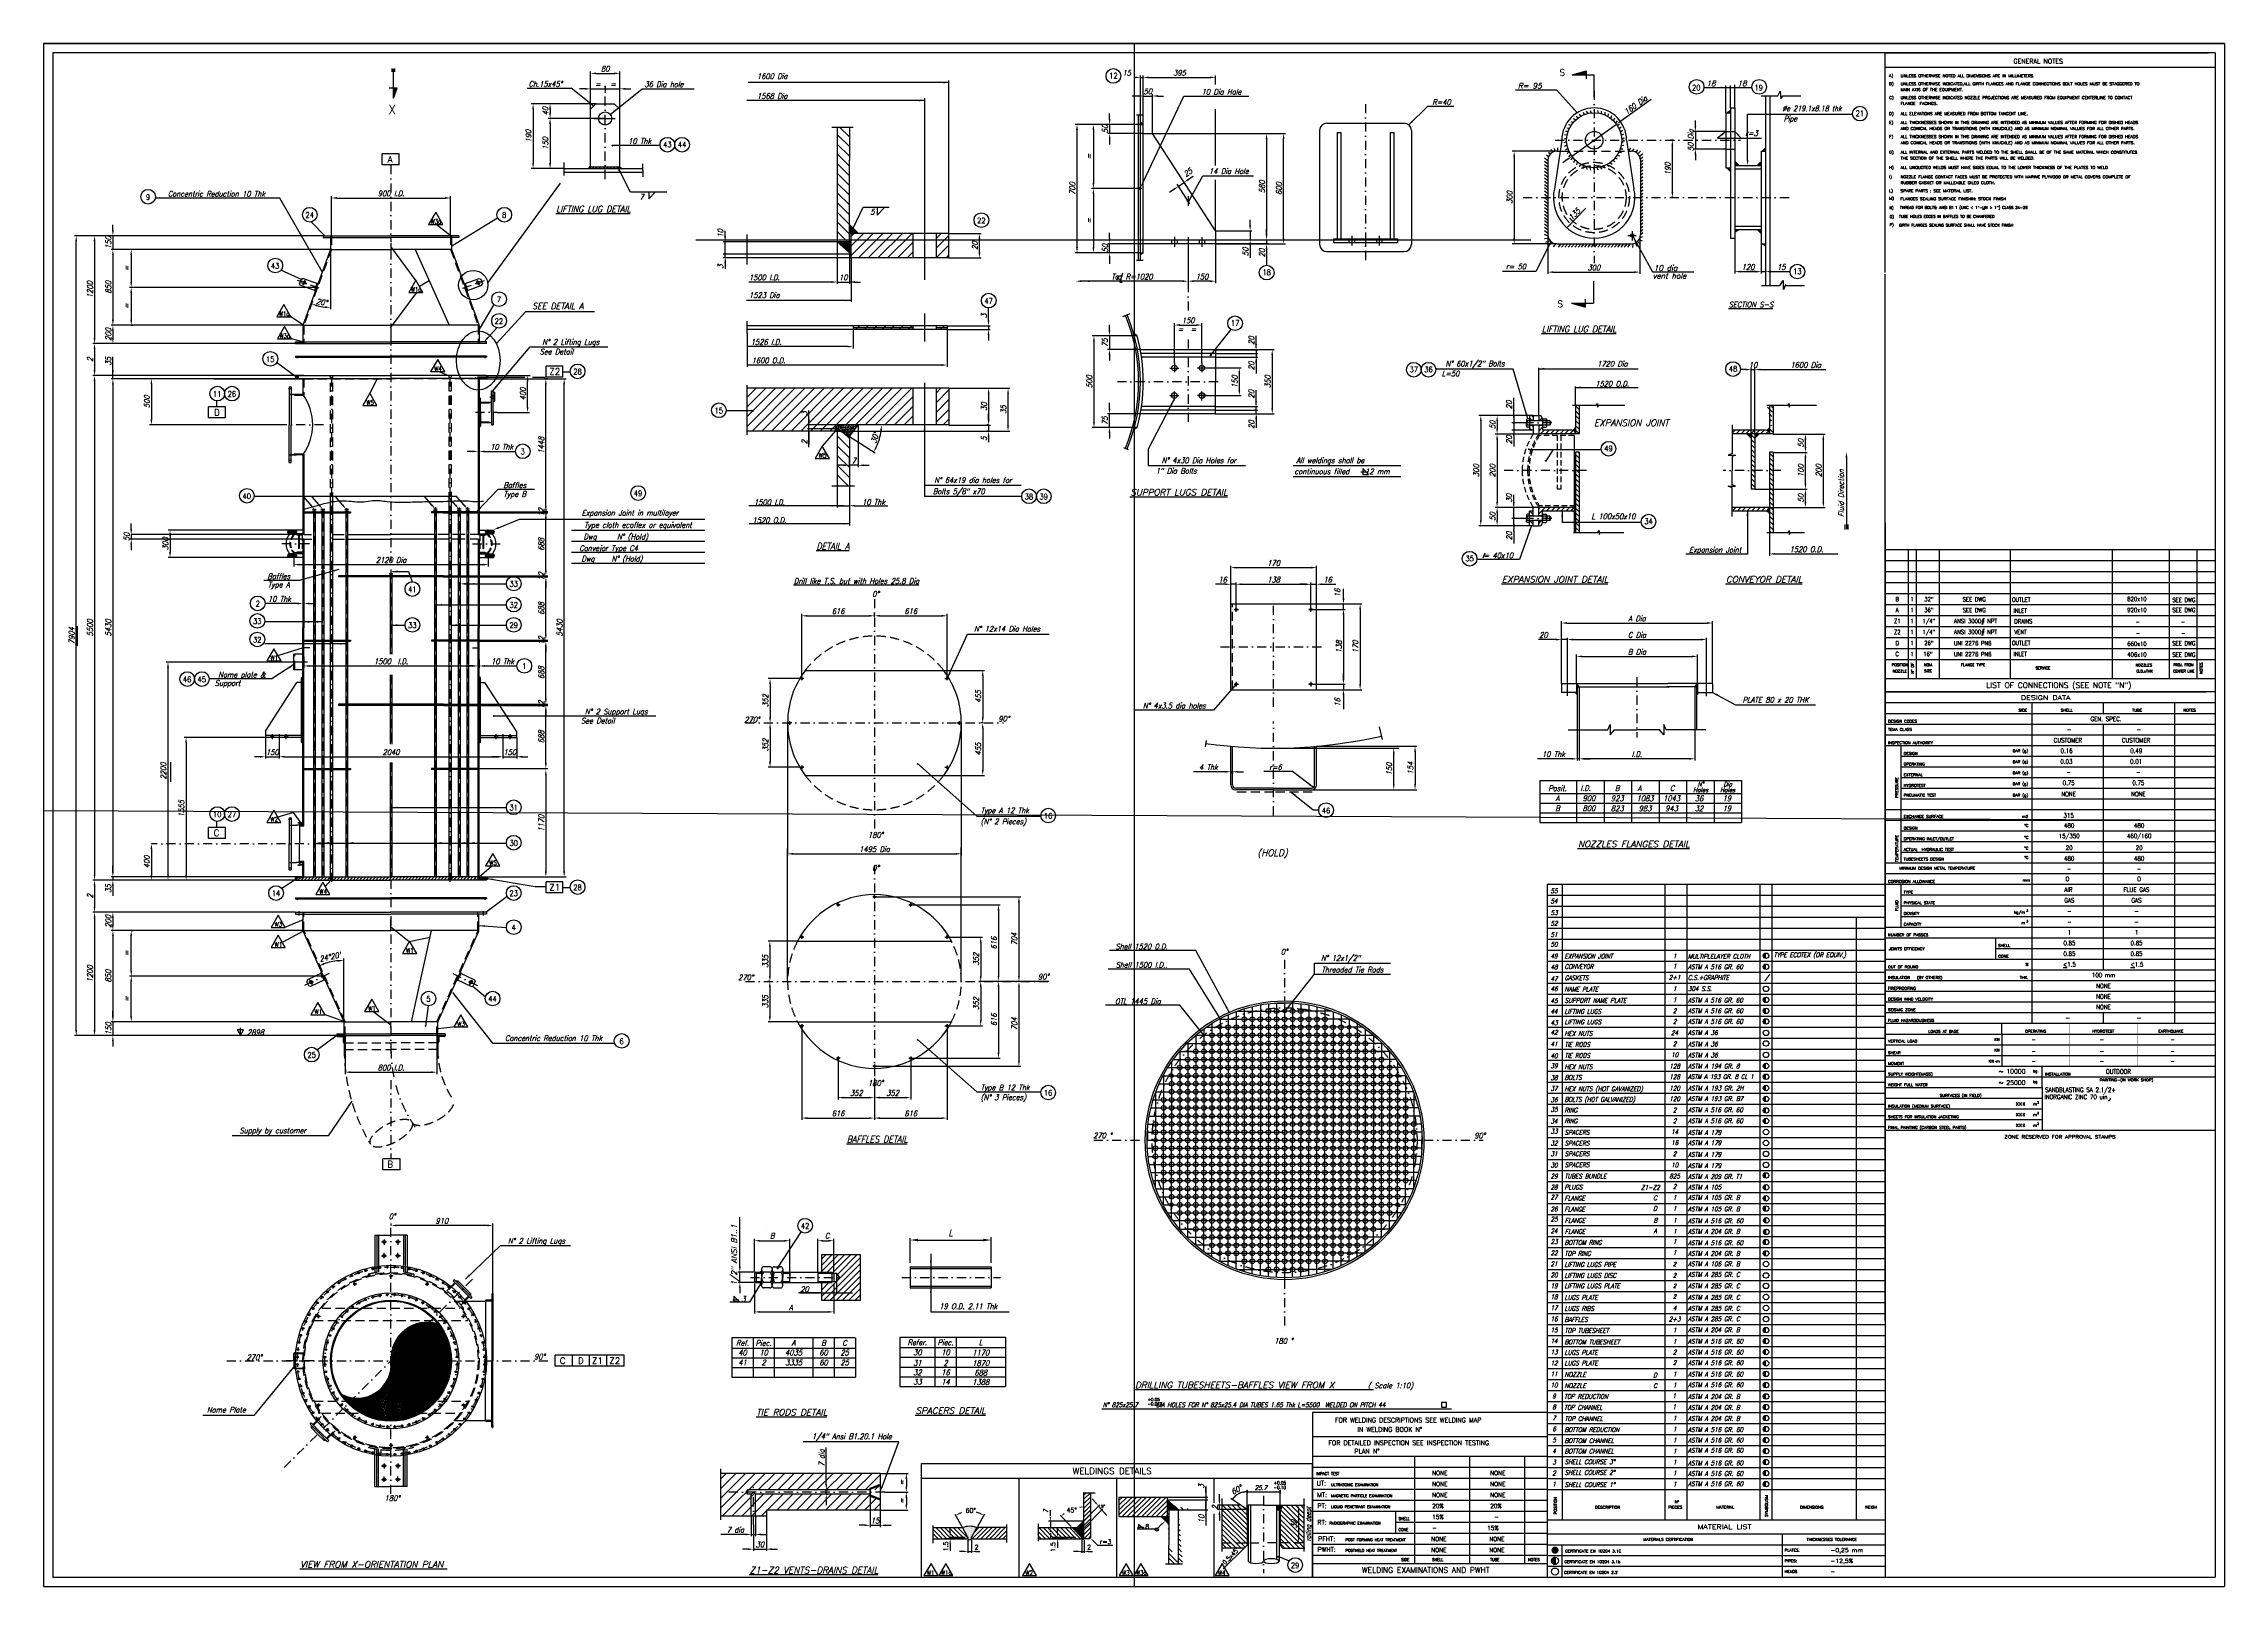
# Model space of a CAD drawing. Extents: x -16931 to 6849, y 1865 to 18685.
import ezdxf
from ezdxf.enums import TextEntityAlignment as Align

# ---------------------------------------------------------------- set-up
doc = ezdxf.new("R2010")
doc.units = 0
doc.header["$LTSCALE"] = 200
doc.header["$MEASUREMENT"] = 0
for name, pattern in [('AUSGEZOGEN', [0]), ('CENTER', [2, 1.25, -0.25, 0.25, -0.25]), ('DASHDOT', [1, 0.5, -0.25, 0, -0.25]), ('DASHED', [0.75, 0.5, -0.25]), ('LINEAPUNTO10', [13, 10, -1.5, 0, -1.5])]:
    doc.linetypes.add(name, pattern=pattern)
doc.layers.get('0').update_dxf_attribs({"linetype": 'CONTINUOUS'})
doc.layers.get('Defpoints').update_dxf_attribs({"linetype": 'CONTINUOUS'})
for name, color, linetype in [('1', 4, 'CONTINUOUS'), ('2', 7, 'CONTINUOUS'), ('7', 3, 'CONTINUOUS'), ('9', 1, 'LINEAPUNTO10'), ('ASSIEME', 7, 'CONTINUOUS'), ('DIAFRAMMI', 1, 'CONTINUOUS'), ('FASCIO', 1, 'CONTINUOUS'), ('PARTICOLARI', 1, 'CONTINUOUS'), ('QUOTA', 2, 'CONTINUOUS'), ('QUOTE', 1, 'CONTINUOUS'), ('SC', 1, 'CONTINUOUS'), ('SQUADRATURA', 1, 'CONTINUOUS'), ('TABELLE', 3, 'CONTINUOUS'), ('TB', 1, 'CONTINUOUS'), ('TRATTEGGI', 5, 'CONTINUOUS'), ('UARAH35', 12, 'CONTINUOUS'), ('UARAH70', 14, 'CONTINUOUS'), ('VISTE', 7, 'CONTINUOUS')]:
    doc.layers.add(name, color=color, linetype=linetype)
doc.layers.add('Perimetro', color=7, linetype='CONTINUOUS', lineweight=30)
doc.styles.add('GIANC', font='ROMANS.shx', dxfattribs={"height": 2.5})
doc.styles.add('INIT_N75', font='romans.shx', dxfattribs={"width": 0.9, "oblique": 15})
doc.styles.add('PIERO', font='Romand', dxfattribs={"height": 3.5})
doc.styles.add('QUOTE', font='ROMANS')
doc.styles.add('ROMAND', font='ROMAND.shx', dxfattribs={"height": 70})
doc.styles.add('ROMANS', font='romans.shx', dxfattribs={"width": 0.9, "oblique": 15, "height": 60})
doc.styles.add('SARA', font='ROMANS.shx', dxfattribs={"width": 0.9, "height": 22.5})
doc.styles.add('SIMPLEX2', font='SIMPLEX.shx', dxfattribs={"height": 40})
doc.dimstyles.get("Standard").update_dxf_attribs({"dimscale": 0, "dimtxt": 60, "dimasz": 18.75, "dimexe": 5, "dimexo": 0.0625, "dimgap": 5, "dimtad": 1, "dimdec": 0, "dimrnd": 0.5, "dimdsep": 46, "dimtxsty": 'ROMANS', "dimcen": 2.5, "dimaunit": 1, "dimadec": 0, "dimazin": 0, "dimtfac": 0.9, "dimtdec": 0, "dimtix": 1, "dimtmove": 2, "dimatfit": 3, "dimfxl": 1, "dimtolj": 1, "dimarcsym": 0})
pattern_1 = [(135, (2368.62, -8755.54), (-53.033, -53.033), [])]
pattern_2 = [(135, (25070.324, -13467.97), (-26.516504, -26.516504), [])]
pattern_3 = [(135, (24793.46, -13467.97), (-26.516504, -26.516504), [])]
pattern_4 = [(0, (-43596.265, 70259.032), (5.2916137, 10.5832275), [0, -10.5832275])]

# ---------------------------------------------------------------- blocks, each defined once
blk = doc.blocks.new('*X1')
at = {"color": 0}
for p, q in [((658, 386.6), (660, 388.6)), ((658, 386.8), (659.8, 388.6)), ((658, 386.5), (660, 388.5)), ((658, 386.3), (660, 388.3)), ((658, 386.2), (660, 388.1)), ((660, 384.9), (658, 386.9)), ((660, 384.8), (658, 386.7)), ((660, 384.6), (658, 386.6)), ((659.8, 384.6), (658, 386.4)), ((659.6, 384.6), (658, 386.2)), ((658.1, 387.1), (659.5, 388.5)), ((658.1, 387.3), (659.3, 388.5)), ((658.1, 386), (660, 387.9)), ((658.1, 385.9), (660, 387.8)), ((660, 385.5), (658.1, 387.3)), ((660, 385.3), (658.1, 387.2)), ((660, 385.1), (658.1, 387.1)), ((659.3, 384.7), (658.1, 385.9)), ((658.2, 385.8), (660, 387.6)), ((660, 385.8), (658.2, 387.6)), ((658.2, 385.7), (660, 387.4)), ((660, 385.6), (658.2, 387.4)), ((658.3, 387.7), (658.9, 388.3)), ((660, 386), (658.3, 387.7)), ((658.3, 385.5), (660, 387.2)), ((659, 384.9), (658.3, 385.6)), ((660, 386.2), (658.4, 387.8)), ((658.4, 385.4), (660, 387.1)), ((660, 386.5), (658.5, 388)), ((660, 386.3), (658.5, 387.9)), ((658.5, 385.3), (660, 386.9)), ((658.5, 385.2), (660, 386.7)), ((660, 386.7), (658.6, 388.1)), ((658.6, 385.1), (660, 386.5)), ((660, 386.9), (658.7, 388.1)), ((658.7, 385.1), (660, 386.3)), ((660, 387), (658.8, 388.2)), ((658.8, 385), (660, 386.2)), ((660, 387.2), (658.9, 388.3)), ((658.9, 384.9), (660, 386)), ((660, 387.4), (659, 388.4)), ((659, 384.9), (660, 385.8)), ((659.1, 384.8), (660, 385.6)), ((660, 387.6), (659.2, 388.4)), ((660, 387.8), (659.3, 388.5)), ((659.3, 384.7), (660, 385.5)), ((660, 387.9), (659.4, 388.5)), ((659.4, 384.7), (660, 385.3)), ((659.5, 384.7), (660, 385.1)), ((660, 388.1), (659.6, 388.6)), ((660, 388.3), (659.7, 388.6)), ((659.7, 384.6), (660, 384.9)), ((659.8, 384.6), (660, 384.8)), ((660, 388.5), (659.9, 388.6))]:
    blk.add_line(p, q, dxfattribs=at)
blk = doc.blocks.new('*X2')
at = {"color": 0}
for p, q in [((421, 198.3), (430.7, 208)), ((421, 201.8), (427.2, 208)), ((421, 205.3), (423.7, 208)), ((422.4, 182), (443, 202.6)), ((424.3, 198), (434.3, 208)), ((426, 182), (443, 199)), ((427.2, 197.4), (437.8, 208)), ((429.6, 192.7), (443, 206.1)), ((430.1, 196.7), (441.3, 208)), ((421, 184.1), (429.5, 192.6)), ((421, 187.7), (425.3, 192)), ((421, 191.2), (421.8, 192)), ((429.5, 182), (443, 195.5)), ((433, 182), (443, 192)), ((436.6, 182), (443, 188.4)), ((440.1, 182), (443, 184.9))]:
    blk.add_line(p, q, dxfattribs=at)
blk = doc.blocks.new('*D3')
at = {"layer": 'Defpoints', "color": 0, "linetype": 'Continuous'}
for p in [(-14101, 16590), (-16376, 15415), (-14185, 15415)]:
    blk.add_point(p, dxfattribs=at)
at = {"layer": 'QUOTA', "color": 1, "linetype": 'Continuous'}
for p, q in [((-14101, 16590), (-16396, 16590)), ((-14185, 15415), (-16396, 15415))]:
    blk.add_line(p, q, dxfattribs=at)
at = {"layer": 'QUOTA', "color": 0, "linetype": 'Continuous'}
blk.add_line((-16376, 16530), (-16376, 15475), dxfattribs=at)
for points in [[(-16386, 16530), (-16366, 16530), (-16376, 16590)], [(-16386, 15475), (-16366, 15475), (-16376, 15415)]]:
    blk.add_solid(points, dxfattribs=at)
at = {"layer": 'QUOTA', "color": 0, "linetype": 'Continuous', "insert": (-16426, 16003), "char_height": 60, "attachment_point": 5, "rotation": 90, "style": 'ROMANS'}
blk.add_mtext('\\A1;1200', dxfattribs=at)
blk = doc.blocks.new('*D4')
at = {"layer": 'Defpoints', "color": 0, "linetype": 'Continuous'}
for p in [(-14185, 15065), (-16376, 9565), (-14185, 9565)]:
    blk.add_point(p, dxfattribs=at)
at = {"layer": 'QUOTA', "color": 0, "linetype": 'Continuous'}
blk.add_line((-16376, 15005), (-16376, 9625), dxfattribs=at)
at = {"layer": 'QUOTA', "color": 1, "linetype": 'Continuous'}
blk.add_line((-14185, 9565), (-16396, 9565), dxfattribs=at)
at = {"layer": 'QUOTA', "color": 0, "linetype": 'Continuous'}
for points in [[(-16386, 15005), (-16366, 15005), (-16376, 15065)], [(-16386, 9625), (-16366, 9625), (-16376, 9565)]]:
    blk.add_solid(points, dxfattribs=at)
at = {"layer": 'QUOTA', "color": 0, "linetype": 'Continuous', "insert": (-16426, 12315), "char_height": 60, "attachment_point": 5, "rotation": 90, "style": 'ROMANS'}
blk.add_mtext('\\A1;5500', dxfattribs=at)
blk = doc.blocks.new('*D5')
at = {"layer": 'Defpoints', "color": 0, "linetype": 'Continuous'}
for p in [(-14185, 9215), (-16376, 7870), (-13733, 7870)]:
    blk.add_point(p, dxfattribs=at)
at = {"layer": 'QUOTA', "color": 0, "linetype": 'Continuous'}
blk.add_line((-16376, 9155), (-16376, 7930), dxfattribs=at)
at = {"layer": 'QUOTA', "color": 1, "linetype": 'Continuous'}
blk.add_line((-13734, 7870), (-16396, 7870), dxfattribs=at)
at = {"layer": 'QUOTA', "color": 0, "linetype": 'Continuous'}
for points in [[(-16386, 9155), (-16366, 9155), (-16376, 9215)], [(-16386, 7930), (-16366, 7930), (-16376, 7870)]]:
    blk.add_solid(points, dxfattribs=at)
at = {"layer": 'QUOTA', "color": 0, "linetype": 'Continuous', "insert": (-16426, 8543), "char_height": 60, "attachment_point": 5, "rotation": 90, "style": 'ROMANS'}
blk.add_mtext('\\A1;1200', dxfattribs=at)
blk = doc.blocks.new('*D6')
at = {"layer": 'Defpoints', "color": 0, "linetype": 'Continuous'}
for p in [(-16576, 16590), (-15141, 16590), (-15141, 7870)]:
    blk.add_point(p, dxfattribs=at)
at = {"layer": 'QUOTA', "color": 1, "linetype": 'Continuous'}
for p, q in [((-15141, 16590), (-16596, 16590)), ((-15141, 7870), (-16596, 7870))]:
    blk.add_line(p, q, dxfattribs=at)
at = {"layer": 'QUOTA', "color": 0, "linetype": 'Continuous'}
blk.add_line((-16576, 7930), (-16576, 16530), dxfattribs=at)
for points in [[(-16586, 16530), (-16566, 16530), (-16576, 16590)], [(-16586, 7930), (-16566, 7930), (-16576, 7870)]]:
    blk.add_solid(points, dxfattribs=at)
at = {"layer": 'QUOTA', "color": 0, "linetype": 'Continuous', "insert": (-16626, 12230), "char_height": 60, "attachment_point": 5, "rotation": 90, "style": 'ROMANS'}
blk.add_mtext('\\A1;7904', dxfattribs=at)
blk = doc.blocks.new('*D7')
at = {"layer": 'Defpoints', "color": 0, "linetype": 'Continuous'}
for p in [(-16176, 16440), (-15579, 16590), (-13793, 16440)]:
    blk.add_point(p, dxfattribs=at)
at = {"layer": 'QUOTA', "color": 0, "linetype": 'Continuous'}
for p, q in [((-16176, 16650), (-16176, 16710)), ((-16176, 16590), (-16176, 16440)), ((-16176, 16380), (-16176, 16320))]:
    blk.add_line(p, q, dxfattribs=at)
at = {"layer": 'QUOTA', "color": 1, "linetype": 'Continuous'}
for p, q in [((-15579, 16590), (-16196, 16590)), ((-13794, 16440), (-16196, 16440))]:
    blk.add_line(p, q, dxfattribs=at)
at = {"layer": 'QUOTA', "color": 0, "linetype": 'Continuous'}
for points in [[(-16186, 16650), (-16166, 16650), (-16176, 16590)], [(-16186, 16380), (-16166, 16380), (-16176, 16440)]]:
    blk.add_solid(points, dxfattribs=at)
at = {"layer": 'QUOTA', "color": 0, "linetype": 'Continuous', "insert": (-16226, 16515), "char_height": 60, "attachment_point": 5, "rotation": 90, "style": 'ROMANS'}
blk.add_mtext('\\A1;150', dxfattribs=at)
blk = doc.blocks.new('*D8')
at = {"layer": 'Defpoints', "color": 0, "linetype": 'Continuous'}
for p in [(-13793, 16440), (-16176, 15615), (-14093, 15615)]:
    blk.add_point(p, dxfattribs=at)
at = {"layer": 'QUOTA', "color": 0, "linetype": 'Continuous'}
blk.add_line((-16176, 16380), (-16176, 15675), dxfattribs=at)
at = {"layer": 'QUOTA', "color": 1, "linetype": 'Continuous'}
blk.add_line((-14094, 15615), (-16196, 15615), dxfattribs=at)
at = {"layer": 'QUOTA', "color": 0, "linetype": 'Continuous'}
for points in [[(-16186, 16380), (-16166, 16380), (-16176, 16440)], [(-16186, 15675), (-16166, 15675), (-16176, 15615)]]:
    blk.add_solid(points, dxfattribs=at)
at = {"layer": 'QUOTA', "color": 0, "linetype": 'Continuous', "insert": (-16226, 16028), "char_height": 60, "attachment_point": 5, "rotation": 90, "style": 'ROMANS'}
blk.add_mtext('\\A1;850', dxfattribs=at)
blk = doc.blocks.new('*D9')
at = {"layer": 'Defpoints', "color": 0, "linetype": 'Continuous'}
for p in [(-14093, 15615), (-16176, 15415), (-14093, 15415)]:
    blk.add_point(p, dxfattribs=at)
at = {"layer": 'QUOTA', "color": 0, "linetype": 'Continuous'}
blk.add_line((-16176, 15555), (-16176, 15475), dxfattribs=at)
at = {"layer": 'QUOTA', "color": 1, "linetype": 'Continuous'}
blk.add_line((-14094, 15415), (-16196, 15415), dxfattribs=at)
at = {"layer": 'QUOTA', "color": 0, "linetype": 'Continuous'}
for points in [[(-16186, 15555), (-16166, 15555), (-16176, 15615)], [(-16186, 15475), (-16166, 15475), (-16176, 15415)]]:
    blk.add_solid(points, dxfattribs=at)
at = {"layer": 'QUOTA', "color": 0, "linetype": 'Continuous', "insert": (-16226, 15515), "char_height": 60, "attachment_point": 5, "rotation": 90, "style": 'ROMANS'}
blk.add_mtext('\\A1;200', dxfattribs=at)
blk = doc.blocks.new('*D10')
at = {"layer": 'Defpoints', "color": 0, "linetype": 'Continuous'}
for p in [(-16158, 15030), (-16176, 9600), (-14092, 9600)]:
    blk.add_point(p, dxfattribs=at)
at = {"layer": 'QUOTA', "color": 1, "linetype": 'Continuous'}
for p, q in [((-16158, 15030), (-16196, 15030)), ((-14092, 9600), (-16196, 9600))]:
    blk.add_line(p, q, dxfattribs=at)
at = {"layer": 'QUOTA', "color": 0, "linetype": 'Continuous'}
blk.add_line((-16176, 14970), (-16176, 9660), dxfattribs=at)
for points in [[(-16186, 14970), (-16166, 14970), (-16176, 15030)], [(-16186, 9660), (-16166, 9660), (-16176, 9600)]]:
    blk.add_solid(points, dxfattribs=at)
at = {"layer": 'QUOTA', "color": 0, "linetype": 'Continuous', "insert": (-16226, 12315), "char_height": 60, "attachment_point": 5, "rotation": 90, "style": 'ROMANS'}
blk.add_mtext('\\A1;5430', dxfattribs=at)
blk = doc.blocks.new('*D11')
at = {"layer": 'Defpoints', "color": 0, "linetype": 'Continuous'}
for p in [(-14203, 13332), (-15976, 13282), (-14103, 13282)]:
    blk.add_point(p, dxfattribs=at)
at = {"layer": 'QUOTA', "color": 0, "linetype": 'Continuous'}
for p, q in [((-15976, 13392), (-15976, 13452)), ((-15976, 13332), (-15976, 13282)), ((-15976, 13222), (-15976, 13162))]:
    blk.add_line(p, q, dxfattribs=at)
at = {"layer": 'QUOTA', "color": 1, "linetype": 'Continuous'}
blk.add_line((-14104, 13282), (-15996, 13282), dxfattribs=at)
at = {"layer": 'QUOTA', "color": 0, "linetype": 'Continuous'}
for points in [[(-15986, 13392), (-15966, 13392), (-15976, 13332)], [(-15986, 13222), (-15966, 13222), (-15976, 13282)]]:
    blk.add_solid(points, dxfattribs=at)
at = {"layer": 'QUOTA', "color": 0, "linetype": 'Continuous', "insert": (-16026, 13307), "char_height": 60, "attachment_point": 5, "rotation": 90, "style": 'ROMANS'}
blk.add_mtext('\\A1;50', dxfattribs=at)
blk = doc.blocks.new('*D12')
at = {"layer": 'Defpoints', "color": 0, "linetype": 'Continuous'}
for p in [(-14250, 13382), (-15553, 13082), (-14250, 13082)]:
    blk.add_point(p, dxfattribs=at)
at = {"layer": 'QUOTA', "color": 1, "linetype": 'Continuous'}
for p, q in [((-14250, 13382), (-15573, 13382)), ((-14250, 13082), (-15573, 13082))]:
    blk.add_line(p, q, dxfattribs=at)
at = {"layer": 'QUOTA', "color": 0, "linetype": 'Continuous'}
blk.add_line((-15553, 13322), (-15553, 13142), dxfattribs=at)
for points in [[(-15563, 13322), (-15543, 13322), (-15553, 13382)], [(-15563, 13142), (-15543, 13142), (-15553, 13082)]]:
    blk.add_solid(points, dxfattribs=at)
at = {"layer": 'QUOTA', "color": 0, "linetype": 'Continuous', "insert": (-15603, 13232), "char_height": 60, "attachment_point": 5, "rotation": 90, "style": 'ROMANS'}
blk.add_mtext('\\A1;300', dxfattribs=at)
blk = doc.blocks.new('*D13')
at = {"layer": 'Defpoints', "color": 0, "linetype": 'Continuous'}
for p in [(-15510, 16440), (-15976, 16028), (-13954, 16028)]:
    blk.add_point(p, dxfattribs=at)
at = {"layer": 'QUOTA', "color": 1, "linetype": 'Continuous'}
for p, q in [((-15510, 16440), (-15996, 16440)), ((-13954, 16028), (-15996, 16028))]:
    blk.add_line(p, q, dxfattribs=at)
at = {"layer": 'QUOTA', "color": 0, "linetype": 'Continuous'}
blk.add_line((-15976, 16380), (-15976, 16088), dxfattribs=at)
for points in [[(-15986, 16380), (-15966, 16380), (-15976, 16440)], [(-15986, 16088), (-15966, 16088), (-15976, 16028)]]:
    blk.add_solid(points, dxfattribs=at)
at = {"layer": 'QUOTA', "color": 0, "linetype": 'Continuous', "insert": (-16026, 16234), "char_height": 60, "attachment_point": 5, "rotation": 90, "style": 'ROMANS'}
blk.add_mtext('\\A1;=', dxfattribs=at)
blk = doc.blocks.new('*D14')
at = {"layer": 'Defpoints', "color": 0, "linetype": 'Continuous'}
for p in [(-13954, 16028), (-15976, 15615), (-15976, 15615)]:
    blk.add_point(p, dxfattribs=at)
at = {"layer": 'QUOTA', "color": 0, "linetype": 'Continuous'}
blk.add_line((-15976, 15968), (-15976, 15675), dxfattribs=at)
at = {"layer": 'QUOTA', "color": 1, "linetype": 'Continuous'}
blk.add_line((-15976, 15615), (-15956, 15615), dxfattribs=at)
at = {"layer": 'QUOTA', "color": 0, "linetype": 'Continuous'}
for points in [[(-15986, 15968), (-15966, 15968), (-15976, 16028)], [(-15986, 15675), (-15966, 15675), (-15976, 15615)]]:
    blk.add_solid(points, dxfattribs=at)
at = {"layer": 'QUOTA', "color": 0, "linetype": 'Continuous', "insert": (-16026, 15822), "char_height": 60, "attachment_point": 5, "rotation": 90, "style": 'ROMANS'}
blk.add_mtext('\\A1;=', dxfattribs=at)
blk = doc.blocks.new('*D15')
at = {"layer": 'Defpoints', "color": 0, "linetype": 'Continuous'}
for p in [(-12493, 17002), (-13793, 16590), (-12493, 16590)]:
    blk.add_point(p, dxfattribs=at)
at = {"layer": 'QUOTA', "color": 1, "linetype": 'Continuous'}
for p, q in [((-13793, 16590), (-13793, 17022)), ((-12493, 16590), (-12493, 17022))]:
    blk.add_line(p, q, dxfattribs=at)
at = {"layer": 'QUOTA', "color": 0, "linetype": 'Continuous'}
blk.add_line((-13733, 17002), (-12553, 17002), dxfattribs=at)
for points in [[(-13733, 17012), (-13733, 16992), (-13793, 17002)], [(-12553, 17012), (-12553, 16992), (-12493, 17002)]]:
    blk.add_solid(points, dxfattribs=at)
at = {"layer": 'QUOTA', "color": 0, "linetype": 'Continuous', "insert": (-13143, 17052), "char_height": 60, "attachment_point": 5, "style": 'ROMANS'}
blk.add_mtext('\\A1;900 I.D.', dxfattribs=at)
blk = doc.blocks.new('*D16')
at = {"layer": 'Defpoints', "color": 0, "linetype": 'Continuous'}
for p in [(-13803, 16450), (-13793, 16440), (-13942, 15826), (-13803, 15811), (-14093, 15615)]:
    blk.add_point(p, dxfattribs=at)
at = {"layer": 'QUOTA', "color": 1, "linetype": 'Continuous'}
blk.add_line((-13803, 15811), (-13803, 15789), dxfattribs=at)
at = {"layer": 'QUOTA', "color": 0, "linetype": 'Continuous'}
blk.add_arc((-13803, 16413), 603, 255.7172, 264.2997, dxfattribs=at)
for points in [[(-13955, 15819), (-13949, 15838), (-14010, 15846)], [(-13863, 15822), (-13864, 15802), (-13803, 15809)]]:
    blk.add_solid(points, dxfattribs=at)
at = {"layer": 'QUOTA', "color": 0, "linetype": 'Continuous', "insert": (-13899, 15868), "char_height": 60, "attachment_point": 5, "rotation": 350.0084, "style": 'ROMANS'}
blk.add_mtext('\\A1;20°', dxfattribs=at)
blk = doc.blocks.new('*D17')
at = {"layer": 'Defpoints', "color": 0, "linetype": 'Continuous'}
for p in [(-11654, 15065), (-11627, 15065), (-11986, 14665)]:
    blk.add_point(p, dxfattribs=at)
at = {"layer": 'QUOTA', "color": 1, "linetype": 'Continuous'}
for p, q in [((-11627, 15065), (-11674, 15065)), ((-11986, 14665), (-11634, 14665))]:
    blk.add_line(p, q, dxfattribs=at)
at = {"layer": 'QUOTA', "color": 0, "linetype": 'Continuous'}
blk.add_line((-11654, 14725), (-11654, 15005), dxfattribs=at)
for points in [[(-11664, 15005), (-11644, 15005), (-11654, 15065)], [(-11664, 14725), (-11644, 14725), (-11654, 14665)]]:
    blk.add_solid(points, dxfattribs=at)
at = {"layer": 'QUOTA', "color": 0, "linetype": 'Continuous', "insert": (-11704, 14865), "char_height": 60, "attachment_point": 5, "rotation": 90, "style": 'ROMANS'}
blk.add_mtext('\\A1;400', dxfattribs=at)
blk = doc.blocks.new('*D18')
at = {"layer": 'Defpoints', "color": 0, "linetype": 'Continuous'}
for p in [(-10908, 18029), (-11594, 17323), (-11255, 17323)]:
    blk.add_point(p, dxfattribs=at)
at = {"layer": 'QUOTA', "color": 1, "linetype": 'Continuous'}
for p, q in [((-10908, 18029), (-11614, 18029)), ((-11255, 17323), (-11614, 17323))]:
    blk.add_line(p, q, dxfattribs=at)
at = {"layer": 'QUOTA', "color": 0, "linetype": 'Continuous'}
blk.add_line((-11594, 17969), (-11594, 17383), dxfattribs=at)
for points in [[(-11604, 17969), (-11584, 17969), (-11594, 18029)], [(-11604, 17383), (-11584, 17383), (-11594, 17323)]]:
    blk.add_solid(points, dxfattribs=at)
at = {"layer": 'QUOTA', "color": 0, "linetype": 'Continuous', "insert": (-11644, 17676), "char_height": 60, "attachment_point": 5, "rotation": 90, "style": 'ROMANS'}
blk.add_mtext('\\A1;190', dxfattribs=at)
blk = doc.blocks.new('*D19')
at = {"layer": 'Defpoints', "color": 0, "linetype": 'Continuous'}
for p in [(-11409, 17869), (-10908, 18029), (-10808, 17869)]:
    blk.add_point(p, dxfattribs=at)
at = {"layer": 'QUOTA', "color": 1, "linetype": 'Continuous'}
for p, q in [((-10908, 18029), (-11429, 18029)), ((-10808, 17869), (-11429, 17869))]:
    blk.add_line(p, q, dxfattribs=at)
at = {"layer": 'QUOTA', "color": 0, "linetype": 'Continuous'}
blk.add_line((-11409, 17969), (-11409, 17929), dxfattribs=at)
for points in [[(-11419, 17969), (-11399, 17969), (-11409, 18029)], [(-11419, 17929), (-11399, 17929), (-11409, 17869)]]:
    blk.add_solid(points, dxfattribs=at)
at = {"layer": 'QUOTA', "color": 0, "linetype": 'Continuous', "insert": (-11459, 17949), "char_height": 60, "attachment_point": 5, "rotation": 90, "style": 'ROMANS'}
blk.add_mtext('\\A1;40', dxfattribs=at)
blk = doc.blocks.new('*D20')
at = {"layer": 'Defpoints', "color": 0, "linetype": 'Continuous'}
for p in [(-10808, 17869), (-11409, 17323), (-11409, 17323)]:
    blk.add_point(p, dxfattribs=at)
at = {"layer": 'QUOTA', "color": 0, "linetype": 'Continuous'}
blk.add_line((-11409, 17809), (-11409, 17383), dxfattribs=at)
at = {"layer": 'QUOTA', "color": 1, "linetype": 'Continuous'}
blk.add_line((-11409, 17323), (-11429, 17323), dxfattribs=at)
at = {"layer": 'QUOTA', "color": 0, "linetype": 'Continuous'}
for points in [[(-11419, 17809), (-11399, 17809), (-11409, 17869)], [(-11419, 17383), (-11399, 17383), (-11409, 17323)]]:
    blk.add_solid(points, dxfattribs=at)
at = {"layer": 'QUOTA', "color": 0, "linetype": 'Continuous', "insert": (-11459, 17596), "char_height": 60, "attachment_point": 5, "rotation": 90, "style": 'ROMANS'}
blk.add_mtext('\\A1;150', dxfattribs=at)
blk = doc.blocks.new('*D21')
at = {"layer": 'Defpoints', "color": 0, "linetype": 'Continuous'}
for p in [(-12196, 10770), (-12195, 9600), (-11455, 9600)]:
    blk.add_point(p, dxfattribs=at)
at = {"layer": 'QUOTA', "color": 0, "linetype": 'Continuous'}
blk.add_line((-11455, 10710), (-11455, 9660), dxfattribs=at)
at = {"layer": 'QUOTA', "color": 1, "linetype": 'Continuous'}
blk.add_line((-12195, 9600), (-11435, 9600), dxfattribs=at)
at = {"layer": 'QUOTA', "color": 0, "linetype": 'Continuous'}
for points in [[(-11465, 10710), (-11445, 10710), (-11455, 10770)], [(-11465, 9660), (-11445, 9660), (-11455, 9600)]]:
    blk.add_solid(points, dxfattribs=at)
at = {"layer": 'QUOTA', "color": 0, "linetype": 'Continuous', "insert": (-11505, 10185), "char_height": 60, "attachment_point": 5, "rotation": 90, "style": 'ROMANS'}
blk.add_mtext('\\A1;1170', dxfattribs=at)
blk = doc.blocks.new('*D22')
at = {"layer": 'Defpoints', "color": 0, "linetype": 'Continuous'}
for p in [(-11435, 15030), (-11255, 15030), (-11435, 9600)]:
    blk.add_point(p, dxfattribs=at)
at = {"layer": 'QUOTA', "color": 1, "linetype": 'Continuous'}
for p, q in [((-11435, 15030), (-11235, 15030)), ((-11435, 9600), (-11235, 9600))]:
    blk.add_line(p, q, dxfattribs=at)
at = {"layer": 'QUOTA', "color": 0, "linetype": 'Continuous'}
blk.add_line((-11255, 9660), (-11255, 14970), dxfattribs=at)
for points in [[(-11265, 14970), (-11245, 14970), (-11255, 15030)], [(-11265, 9660), (-11245, 9660), (-11255, 9600)]]:
    blk.add_solid(points, dxfattribs=at)
at = {"layer": 'QUOTA', "color": 0, "linetype": 'Continuous', "insert": (-11305, 12315), "char_height": 60, "attachment_point": 5, "rotation": 90, "style": 'ROMANS'}
blk.add_mtext('\\A1;5430', dxfattribs=at)
blk = doc.blocks.new('*D23')
at = {"layer": 'Defpoints', "color": 0, "linetype": 'Continuous'}
for p in [(-14203, 13082), (-12083, 13082), (-12083, 13005)]:
    blk.add_point(p, dxfattribs=at)
at = {"layer": 'QUOTA', "color": 1, "linetype": 'Continuous'}
for p, q in [((-14203, 13082), (-14203, 12985)), ((-12083, 13082), (-12083, 12985))]:
    blk.add_line(p, q, dxfattribs=at)
at = {"layer": 'QUOTA', "color": 0, "linetype": 'Continuous'}
blk.add_line((-14143, 13005), (-12143, 13005), dxfattribs=at)
for points in [[(-14143, 13015), (-14143, 12995), (-14203, 13005)], [(-12143, 13015), (-12143, 12995), (-12083, 13005)]]:
    blk.add_solid(points, dxfattribs=at)
at = {"layer": 'QUOTA', "color": 0, "linetype": 'Continuous', "insert": (-13143, 13055), "char_height": 60, "attachment_point": 5, "style": 'ROMANS'}
blk.add_mtext('\\A1;2120 Dia', dxfattribs=at)
blk = doc.blocks.new('*D24')
at = {"layer": 'Defpoints', "color": 0, "linetype": 'Continuous'}
for p in [(-14093, 11999), (-12193, 11999), (-12193, 11900)]:
    blk.add_point(p, dxfattribs=at)
at = {"layer": 'QUOTA', "color": 1, "linetype": 'Continuous'}
for p, q in [((-14093, 11998), (-14093, 11880)), ((-12193, 11998), (-12193, 11880))]:
    blk.add_line(p, q, dxfattribs=at)
at = {"layer": 'QUOTA', "color": 0, "linetype": 'Continuous'}
blk.add_line((-14033, 11900), (-12253, 11900), dxfattribs=at)
for points in [[(-14033, 11910), (-14033, 11890), (-14093, 11900)], [(-12253, 11910), (-12253, 11890), (-12193, 11900)]]:
    blk.add_solid(points, dxfattribs=at)
at = {"layer": 'QUOTA', "color": 0, "linetype": 'Continuous', "insert": (-13143, 11950), "char_height": 60, "attachment_point": 5, "style": 'ROMANS'}
blk.add_mtext('\\A1;1500  I.D.', dxfattribs=at)
blk = doc.blocks.new('*D25')
at = {"layer": 'Defpoints', "color": 0, "linetype": 'Continuous'}
for p in [(-14513, 11120), (-14363, 11103), (-14363, 10910)]:
    blk.add_point(p, dxfattribs=at)
at = {"layer": 'QUOTA', "color": 1, "linetype": 'Continuous'}
for p, q in [((-14513, 11120), (-14513, 10890)), ((-14363, 11103), (-14363, 10890))]:
    blk.add_line(p, q, dxfattribs=at)
at = {"layer": 'QUOTA', "color": 0, "linetype": 'Continuous'}
for p, q in [((-14573, 10910), (-14633, 10910)), ((-14513, 10910), (-14363, 10910)), ((-14303, 10910), (-14243, 10910))]:
    blk.add_line(p, q, dxfattribs=at)
for points in [[(-14573, 10920), (-14573, 10900), (-14513, 10910)], [(-14303, 10920), (-14303, 10900), (-14363, 10910)]]:
    blk.add_solid(points, dxfattribs=at)
at = {"layer": 'QUOTA', "color": 0, "linetype": 'Continuous', "insert": (-14438, 10960), "char_height": 60, "attachment_point": 5, "style": 'ROMANS'}
blk.add_mtext('\\A1;150', dxfattribs=at)
blk = doc.blocks.new('*D26')
at = {"layer": 'Defpoints', "color": 0, "linetype": 'Continuous'}
for p in [(-14363, 11022), (-11923, 11103), (-11923, 10910)]:
    blk.add_point(p, dxfattribs=at)
at = {"layer": 'QUOTA', "color": 1, "linetype": 'Continuous'}
for p, q in [((-14363, 11022), (-14363, 10890)), ((-11923, 11103), (-11923, 10890))]:
    blk.add_line(p, q, dxfattribs=at)
at = {"layer": 'QUOTA', "color": 0, "linetype": 'Continuous'}
blk.add_line((-14303, 10910), (-11983, 10910), dxfattribs=at)
for points in [[(-14303, 10920), (-14303, 10900), (-14363, 10910)], [(-11983, 10920), (-11983, 10900), (-11923, 10910)]]:
    blk.add_solid(points, dxfattribs=at)
at = {"layer": 'QUOTA', "color": 0, "linetype": 'Continuous', "insert": (-13143, 10960), "char_height": 60, "attachment_point": 5, "style": 'ROMANS'}
blk.add_mtext('\\A1;2040', dxfattribs=at)
blk = doc.blocks.new('*D27')
at = {"layer": 'Defpoints', "color": 0, "linetype": 'Continuous'}
for p in [(-11923, 11103), (-11773, 11120), (-11773, 10910)]:
    blk.add_point(p, dxfattribs=at)
at = {"layer": 'QUOTA', "color": 1, "linetype": 'Continuous'}
blk.add_line((-11773, 11120), (-11773, 10890), dxfattribs=at)
at = {"layer": 'QUOTA', "color": 0, "linetype": 'Continuous'}
for p, q in [((-11983, 10910), (-12043, 10910)), ((-11923, 10910), (-11773, 10910)), ((-11713, 10910), (-11653, 10910))]:
    blk.add_line(p, q, dxfattribs=at)
for points in [[(-11983, 10920), (-11983, 10900), (-11923, 10910)], [(-11713, 10920), (-11713, 10900), (-11773, 10910)]]:
    blk.add_solid(points, dxfattribs=at)
at = {"layer": 'QUOTA', "color": 0, "linetype": 'Continuous', "insert": (-11848, 10960), "char_height": 60, "attachment_point": 5, "style": 'ROMANS'}
blk.add_mtext('\\A1;150', dxfattribs=at)
blk = doc.blocks.new('*D28')
at = {"layer": 'Defpoints', "color": 0, "linetype": 'Continuous'}
for p in [(-15575, 11943), (-14251, 11943), (-15169, 9565)]:
    blk.add_point(p, dxfattribs=at)
at = {"layer": 'QUOTA', "color": 1, "linetype": 'Continuous'}
for p, q in [((-14251, 11943), (-15595, 11943)), ((-15169, 9565), (-15595, 9565))]:
    blk.add_line(p, q, dxfattribs=at)
at = {"layer": 'QUOTA', "color": 0, "linetype": 'Continuous'}
blk.add_line((-15575, 9625), (-15575, 11883), dxfattribs=at)
for points in [[(-15585, 11883), (-15565, 11883), (-15575, 11943)], [(-15585, 9625), (-15565, 9625), (-15575, 9565)]]:
    blk.add_solid(points, dxfattribs=at)
at = {"layer": 'QUOTA', "color": 0, "linetype": 'Continuous', "insert": (-15625, 10754), "char_height": 60, "attachment_point": 5, "rotation": 90, "style": 'ROMANS'}
blk.add_mtext('\\A1;2200', dxfattribs=at)
blk = doc.blocks.new('*D29')
at = {"layer": 'Defpoints', "color": 0, "linetype": 'Continuous'}
for p in [(-14513, 11120), (-15378, 9565), (-14513, 9565)]:
    blk.add_point(p, dxfattribs=at)
at = {"layer": 'QUOTA', "color": 1, "linetype": 'Continuous'}
for p, q in [((-14514, 11120), (-15398, 11120)), ((-14514, 9565), (-15398, 9565))]:
    blk.add_line(p, q, dxfattribs=at)
at = {"layer": 'QUOTA', "color": 0, "linetype": 'Continuous'}
blk.add_line((-15378, 11060), (-15378, 9625), dxfattribs=at)
for points in [[(-15388, 11060), (-15368, 11060), (-15378, 11120)], [(-15388, 9625), (-15368, 9625), (-15378, 9565)]]:
    blk.add_solid(points, dxfattribs=at)
at = {"layer": 'QUOTA', "color": 0, "linetype": 'Continuous', "insert": (-15428, 10343), "char_height": 60, "attachment_point": 5, "rotation": 90, "style": 'ROMANS'}
blk.add_mtext('\\A1;1555', dxfattribs=at)
blk = doc.blocks.new('*D30')
at = {"layer": 'Defpoints', "color": 0, "linetype": 'Continuous'}
for p in [(-14093, 9015), (-16176, 8020), (-13643, 8020)]:
    blk.add_point(p, dxfattribs=at)
at = {"layer": 'QUOTA', "color": 0, "linetype": 'Continuous'}
blk.add_line((-16176, 8955), (-16176, 8080), dxfattribs=at)
at = {"layer": 'QUOTA', "color": 1, "linetype": 'Continuous'}
blk.add_line((-13644, 8020), (-16196, 8020), dxfattribs=at)
at = {"layer": 'QUOTA', "color": 0, "linetype": 'Continuous'}
for points in [[(-16186, 8955), (-16166, 8955), (-16176, 9015)], [(-16186, 8080), (-16166, 8080), (-16176, 8020)]]:
    blk.add_solid(points, dxfattribs=at)
at = {"layer": 'QUOTA', "color": 0, "linetype": 'Continuous', "insert": (-16226, 8518), "char_height": 60, "attachment_point": 5, "rotation": 90, "style": 'ROMANS'}
blk.add_mtext('\\A1;850', dxfattribs=at)
blk = doc.blocks.new('*D31')
at = {"layer": 'Defpoints', "color": 0, "linetype": 'Continuous'}
for p in [(-16176, 7870), (-13643, 8020), (-13643, 7870)]:
    blk.add_point(p, dxfattribs=at)
at = {"layer": 'QUOTA', "color": 0, "linetype": 'Continuous'}
for p, q in [((-16176, 8080), (-16176, 8140)), ((-16176, 8020), (-16176, 7870)), ((-16176, 7810), (-16176, 7750))]:
    blk.add_line(p, q, dxfattribs=at)
at = {"layer": 'QUOTA', "color": 1, "linetype": 'Continuous'}
blk.add_line((-13644, 7870), (-16196, 7870), dxfattribs=at)
at = {"layer": 'QUOTA', "color": 0, "linetype": 'Continuous'}
for points in [[(-16186, 8080), (-16166, 8080), (-16176, 8020)], [(-16186, 7810), (-16166, 7810), (-16176, 7870)]]:
    blk.add_solid(points, dxfattribs=at)
at = {"layer": 'QUOTA', "color": 0, "linetype": 'Continuous', "insert": (-16226, 7945), "char_height": 60, "attachment_point": 5, "rotation": 90, "style": 'ROMANS'}
blk.add_mtext('\\A1;150', dxfattribs=at)
blk = doc.blocks.new('*D32')
at = {"layer": 'Defpoints', "color": 0, "linetype": 'Continuous'}
for p in [(-15976, 8518), (-13879, 8518), (-14956, 8020)]:
    blk.add_point(p, dxfattribs=at)
at = {"layer": 'QUOTA', "color": 1, "linetype": 'Continuous'}
for p, q in [((-13879, 8518), (-15996, 8518)), ((-14956, 8020), (-15996, 8020))]:
    blk.add_line(p, q, dxfattribs=at)
at = {"layer": 'QUOTA', "color": 0, "linetype": 'Continuous'}
blk.add_line((-15976, 8080), (-15976, 8458), dxfattribs=at)
for points in [[(-15986, 8458), (-15966, 8458), (-15976, 8518)], [(-15986, 8080), (-15966, 8080), (-15976, 8020)]]:
    blk.add_solid(points, dxfattribs=at)
at = {"layer": 'QUOTA', "color": 0, "linetype": 'Continuous', "insert": (-16026, 8269), "char_height": 60, "attachment_point": 5, "rotation": 90, "style": 'ROMANS'}
blk.add_mtext('\\A1;=', dxfattribs=at)
blk = doc.blocks.new('*D33')
at = {"layer": 'Defpoints', "color": 0, "linetype": 'Continuous'}
for p in [(-15976, 9015), (-15976, 9015), (-13879, 8518)]:
    blk.add_point(p, dxfattribs=at)
at = {"layer": 'QUOTA', "color": 1, "linetype": 'Continuous'}
blk.add_line((-15976, 9015), (-15956, 9015), dxfattribs=at)
at = {"layer": 'QUOTA', "color": 0, "linetype": 'Continuous'}
blk.add_line((-15976, 8578), (-15976, 8955), dxfattribs=at)
for points in [[(-15986, 8955), (-15966, 8955), (-15976, 9015)], [(-15986, 8578), (-15966, 8578), (-15976, 8518)]]:
    blk.add_solid(points, dxfattribs=at)
at = {"layer": 'QUOTA', "color": 0, "linetype": 'Continuous', "insert": (-16026, 8767), "char_height": 60, "attachment_point": 5, "rotation": 90, "style": 'ROMANS'}
blk.add_mtext('\\A1;=', dxfattribs=at)
blk = doc.blocks.new('*D34')
at = {"layer": 'Defpoints', "color": 0, "linetype": 'Continuous'}
for p in [(-14102, 9008), (-13750, 8682), (-13657, 8593), (-13657, 8028), (-13657, 8028)]:
    blk.add_point(p, dxfattribs=at)
at = {"layer": 'QUOTA', "color": 1, "linetype": 'Continuous'}
blk.add_line((-13657, 8593), (-13657, 8709), dxfattribs=at)
at = {"layer": 'QUOTA', "color": 0, "linetype": 'Continuous'}
blk.add_arc((-13657, 8028), 661, 95.2021, 109.1942, dxfattribs=at)
for points in [[(-13870, 8643), (-13878, 8661), (-13930, 8630)], [(-13717, 8696), (-13716, 8676), (-13657, 8689)]]:
    blk.add_solid(points, dxfattribs=at)
at = {"layer": 'QUOTA', "color": 0, "linetype": 'Continuous', "insert": (-13808, 8728), "char_height": 60, "attachment_point": 5, "rotation": 12.1981, "style": 'ROMANS'}
blk.add_mtext("\\A1;24°20'", dxfattribs=at)
blk = doc.blocks.new('*D35')
at = {"layer": 'Defpoints', "color": 0, "linetype": 'Continuous'}
for p in [(-13643, 7870), (-12643, 7870), (-12643, 7471)]:
    blk.add_point(p, dxfattribs=at)
at = {"layer": 'QUOTA', "color": 1, "linetype": 'Continuous'}
for p, q in [((-13643, 7870), (-13643, 7451)), ((-12643, 7870), (-12643, 7451))]:
    blk.add_line(p, q, dxfattribs=at)
at = {"layer": 'QUOTA', "color": 0, "linetype": 'Continuous'}
blk.add_line((-13583, 7471), (-12703, 7471), dxfattribs=at)
for points in [[(-13583, 7481), (-13583, 7461), (-13643, 7471)], [(-12703, 7481), (-12703, 7461), (-12643, 7471)]]:
    blk.add_solid(points, dxfattribs=at)
at = {"layer": 'QUOTA', "color": 0, "linetype": 'Continuous', "insert": (-13143, 7521), "char_height": 60, "attachment_point": 5, "style": 'ROMANS'}
blk.add_mtext('\\A1;800 I.D.', dxfattribs=at)
blk = doc.blocks.new('*D36')
at = {"layer": 'Defpoints', "color": 0, "linetype": 'Continuous'}
for p in [(-13143, 5800), (-13143, 5800), (-12034, 5057)]:
    blk.add_point(p, dxfattribs=at)
at = {"layer": 'QUOTA', "color": 1, "linetype": 'Continuous'}
for p, q in [((-13143, 5800), (-13143, 5820)), ((-12034, 5057), (-12034, 5820))]:
    blk.add_line(p, q, dxfattribs=at)
at = {"layer": 'QUOTA', "color": 0, "linetype": 'Continuous'}
blk.add_line((-12094, 5800), (-13083, 5800), dxfattribs=at)
for points in [[(-13083, 5810), (-13083, 5790), (-13143, 5800)], [(-12094, 5810), (-12094, 5790), (-12034, 5800)]]:
    blk.add_solid(points, dxfattribs=at)
at = {"layer": 'QUOTA', "color": 0, "linetype": 'Continuous', "insert": (-12589, 5850), "char_height": 60, "attachment_point": 5, "style": 'ROMANS'}
blk.add_mtext('\\A1;910', dxfattribs=at)
blk = doc.blocks.new('*D37')
at = {"layer": 'Defpoints', "color": 0, "linetype": 'Continuous'}
for p in [(-8299, 14527), (-7059, 14527), (-8279, 14487), (-8146, 14401), (-7835, 14324)]:
    blk.add_point(p, dxfattribs=at)
at = {"layer": 'QUOTA', "color": 1, "linetype": 'Continuous'}
blk.add_line((-8145, 14401), (-7865, 14222), dxfattribs=at)
at = {"layer": 'QUOTA', "color": 0, "linetype": 'Continuous'}
blk.add_arc((-8341, 14527), 545, 333.5849, 353.6942, dxfattribs=at)
for points in [[(-7809, 14468), (-7789, 14467), (-7796, 14527)], [(-7844, 14280), (-7861, 14289), (-7882, 14232)]]:
    blk.add_solid(points, dxfattribs=at)
at = {"layer": 'QUOTA', "color": 0, "linetype": 'Continuous', "insert": (-7866, 14388), "char_height": 60, "attachment_point": 5, "rotation": 73.6395, "style": 'ROMANS'}
blk.add_mtext('\\A1;30%%D', dxfattribs=at)
blk = doc.blocks.new('*D38')
at = {"layer": 'Defpoints', "color": 0, "linetype": 'Continuous'}
for p in [(-8049, 14527), (-8146, 14174), (-8146, 14088)]:
    blk.add_point(p, dxfattribs=at)
at = {"layer": 'QUOTA', "color": 1, "linetype": 'Continuous'}
for p, q in [((-8049, 14527), (-8049, 14068)), ((-8146, 14174), (-8146, 14068))]:
    blk.add_line(p, q, dxfattribs=at)
at = {"layer": 'QUOTA', "color": 0, "linetype": 'Continuous'}
for p, q in [((-8206, 14088), (-8266, 14088)), ((-8049, 14088), (-8146, 14088)), ((-7989, 14088), (-7929, 14088))]:
    blk.add_line(p, q, dxfattribs=at)
for points in [[(-8206, 14098), (-8206, 14078), (-8146, 14088)], [(-7989, 14098), (-7989, 14078), (-8049, 14088)]]:
    blk.add_solid(points, dxfattribs=at)
at = {"layer": 'QUOTA', "color": 0, "linetype": 'Continuous', "insert": (-8097, 14138), "char_height": 60, "attachment_point": 5, "style": 'ROMANS'}
blk.add_mtext('\\A1;7', dxfattribs=at)
blk = doc.blocks.new('*D39')
at = {"layer": 'Defpoints', "color": 0, "linetype": 'Continuous'}
for p in [(-7059, 14927), (-6415, 14927), (-8299, 14460)]:
    blk.add_point(p, dxfattribs=at)
at = {"layer": 'QUOTA', "color": 1, "linetype": 'Continuous'}
for p, q in [((-7059, 14927), (-6395, 14927)), ((-8299, 14460), (-6395, 14460))]:
    blk.add_line(p, q, dxfattribs=at)
at = {"layer": 'QUOTA', "color": 0, "linetype": 'Continuous'}
blk.add_line((-6415, 14520), (-6415, 14867), dxfattribs=at)
for points in [[(-6425, 14867), (-6405, 14867), (-6415, 14927)], [(-6425, 14520), (-6405, 14520), (-6415, 14460)]]:
    blk.add_solid(points, dxfattribs=at)
at = {"layer": 'QUOTA', "color": 0, "linetype": 'Continuous', "insert": (-6465, 14694), "char_height": 60, "attachment_point": 5, "rotation": 90, "style": 'ROMANS'}
blk.add_mtext('\\A1;35', dxfattribs=at)
blk = doc.blocks.new('*D40')
at = {"layer": 'Defpoints', "color": 0, "linetype": 'Continuous'}
for p in [(-7059, 14927), (-7059, 14527), (-6627, 14527)]:
    blk.add_point(p, dxfattribs=at)
at = {"layer": 'QUOTA', "color": 1, "linetype": 'Continuous'}
for p, q in [((-7059, 14927), (-6607, 14927)), ((-7059, 14527), (-6607, 14527))]:
    blk.add_line(p, q, dxfattribs=at)
at = {"layer": 'QUOTA', "color": 0, "linetype": 'Continuous'}
blk.add_line((-6627, 14867), (-6627, 14587), dxfattribs=at)
for points in [[(-6637, 14867), (-6617, 14867), (-6627, 14927)], [(-6637, 14587), (-6617, 14587), (-6627, 14527)]]:
    blk.add_solid(points, dxfattribs=at)
at = {"layer": 'QUOTA', "color": 0, "linetype": 'Continuous', "insert": (-6677, 14727), "char_height": 60, "attachment_point": 5, "rotation": 90, "style": 'ROMANS'}
blk.add_mtext('\\A1;30', dxfattribs=at)
blk = doc.blocks.new('*D41')
at = {"layer": 'Defpoints', "color": 0, "linetype": 'Continuous'}
for p in [(-8664, 11763), (-9015, 11279), (-9010, 11279)]:
    blk.add_point(p, dxfattribs=at)
at = {"layer": 'QUOTA', "color": 1, "linetype": 'Continuous'}
for p, q in [((-8664, 11763), (-9030, 11763)), ((-9015, 11279), (-8990, 11279))]:
    blk.add_line(p, q, dxfattribs=at)
at = {"layer": 'QUOTA', "color": 0, "linetype": 'Continuous'}
blk.add_line((-9010, 11703), (-9010, 11339), dxfattribs=at)
for points in [[(-9020, 11703), (-9000, 11703), (-9010, 11763)], [(-9020, 11339), (-9000, 11339), (-9010, 11279)]]:
    blk.add_solid(points, dxfattribs=at)
at = {"layer": 'QUOTA', "color": 0, "linetype": 'Continuous', "insert": (-9060, 11521), "char_height": 60, "attachment_point": 5, "rotation": 90, "style": 'ROMANS'}
blk.add_mtext('\\A1;352', dxfattribs=at)
blk = doc.blocks.new('*D42')
at = {"layer": 'Defpoints', "color": 0, "linetype": 'Continuous'}
for p in [(-9015, 11279), (-9010, 10795), (-8664, 10795)]:
    blk.add_point(p, dxfattribs=at)
at = {"layer": 'QUOTA', "color": 0, "linetype": 'Continuous'}
blk.add_line((-9010, 11219), (-9010, 10855), dxfattribs=at)
at = {"layer": 'QUOTA', "color": 1, "linetype": 'Continuous'}
blk.add_line((-8664, 10795), (-9030, 10795), dxfattribs=at)
at = {"layer": 'QUOTA', "color": 0, "linetype": 'Continuous'}
for points in [[(-9020, 11219), (-9000, 11219), (-9010, 11279)], [(-9020, 10855), (-9000, 10855), (-9010, 10795)]]:
    blk.add_solid(points, dxfattribs=at)
at = {"layer": 'QUOTA', "color": 0, "linetype": 'Continuous', "insert": (-9060, 11037), "char_height": 60, "attachment_point": 5, "rotation": 90, "style": 'ROMANS'}
blk.add_mtext('\\A1;352', dxfattribs=at)
blk = doc.blocks.new('*D43')
at = {"layer": 'Defpoints', "color": 0, "linetype": 'Continuous'}
for p in [(-7872, 12447), (-7872, 12437), (-8664, 11763)]:
    blk.add_point(p, dxfattribs=at)
at = {"layer": 'QUOTA', "color": 1, "linetype": 'Continuous'}
for p, q in [((-8664, 11763), (-8664, 12467)), ((-7872, 12437), (-7872, 12467))]:
    blk.add_line(p, q, dxfattribs=at)
at = {"layer": 'QUOTA', "color": 0, "linetype": 'Continuous'}
blk.add_line((-8604, 12447), (-7932, 12447), dxfattribs=at)
for points in [[(-8604, 12457), (-8604, 12437), (-8664, 12447)], [(-7932, 12457), (-7932, 12437), (-7872, 12447)]]:
    blk.add_solid(points, dxfattribs=at)
at = {"layer": 'QUOTA', "color": 0, "linetype": 'Continuous', "insert": (-8268, 12497), "char_height": 60, "attachment_point": 5, "style": 'ROMANS'}
blk.add_mtext('\\A1;616', dxfattribs=at)
blk = doc.blocks.new('*D44')
at = {"layer": 'Defpoints', "color": 0, "linetype": 'Continuous'}
for p in [(-7872, 12437), (-7080, 12447), (-7080, 11763)]:
    blk.add_point(p, dxfattribs=at)
at = {"layer": 'QUOTA', "color": 0, "linetype": 'Continuous'}
blk.add_line((-7812, 12447), (-7140, 12447), dxfattribs=at)
at = {"layer": 'QUOTA', "color": 1, "linetype": 'Continuous'}
blk.add_line((-7080, 11763), (-7080, 12467), dxfattribs=at)
at = {"layer": 'QUOTA', "color": 0, "linetype": 'Continuous'}
for points in [[(-7812, 12457), (-7812, 12437), (-7872, 12447)], [(-7140, 12457), (-7140, 12437), (-7080, 12447)]]:
    blk.add_solid(points, dxfattribs=at)
at = {"layer": 'QUOTA', "color": 0, "linetype": 'Continuous', "insert": (-7476, 12497), "char_height": 60, "attachment_point": 5, "style": 'ROMANS'}
blk.add_mtext('\\A1;616', dxfattribs=at)
blk = doc.blocks.new('*D45')
at = {"layer": 'Defpoints', "color": 0, "linetype": 'Continuous'}
for p in [(-7117, 11851), (-6691, 11279), (-6680, 11279)]:
    blk.add_point(p, dxfattribs=at)
at = {"layer": 'QUOTA', "color": 1, "linetype": 'Continuous'}
for p, q in [((-7117, 11851), (-6671, 11851)), ((-6681, 11279), (-6711, 11279))]:
    blk.add_line(p, q, dxfattribs=at)
at = {"layer": 'QUOTA', "color": 0, "linetype": 'Continuous'}
blk.add_line((-6691, 11791), (-6691, 11339), dxfattribs=at)
for points in [[(-6701, 11791), (-6681, 11791), (-6691, 11851)], [(-6701, 11339), (-6681, 11339), (-6691, 11279)]]:
    blk.add_solid(points, dxfattribs=at)
at = {"layer": 'QUOTA', "color": 0, "linetype": 'Continuous', "insert": (-6741, 11565), "char_height": 60, "attachment_point": 5, "rotation": 90, "style": 'ROMANS'}
blk.add_mtext('\\A1;455', dxfattribs=at)
blk = doc.blocks.new('*D46')
at = {"layer": 'Defpoints', "color": 0, "linetype": 'Continuous'}
for p in [(-6680, 11279), (-7117, 10707), (-6691, 10707)]:
    blk.add_point(p, dxfattribs=at)
at = {"layer": 'QUOTA', "color": 0, "linetype": 'Continuous'}
blk.add_line((-6691, 11219), (-6691, 10767), dxfattribs=at)
at = {"layer": 'QUOTA', "color": 1, "linetype": 'Continuous'}
blk.add_line((-7117, 10707), (-6671, 10707), dxfattribs=at)
at = {"layer": 'QUOTA', "color": 0, "linetype": 'Continuous'}
for points in [[(-6701, 11219), (-6681, 11219), (-6691, 11279)], [(-6701, 10767), (-6681, 10767), (-6691, 10707)]]:
    blk.add_solid(points, dxfattribs=at)
at = {"layer": 'QUOTA', "color": 0, "linetype": 'Continuous', "insert": (-6741, 10993), "char_height": 60, "attachment_point": 5, "rotation": 90, "style": 'ROMANS'}
blk.add_mtext('\\A1;455', dxfattribs=at)
blk = doc.blocks.new('*D47')
at = {"layer": 'Defpoints', "color": 0, "linetype": 'Continuous'}
for p in [(-8710, 8900), (-9012, 8460), (-9012, 8460)]:
    blk.add_point(p, dxfattribs=at)
at = {"layer": 'QUOTA', "color": 1, "linetype": 'Continuous'}
for p, q in [((-8710, 8900), (-9032, 8900)), ((-9012, 8460), (-9032, 8460))]:
    blk.add_line(p, q, dxfattribs=at)
at = {"layer": 'QUOTA', "color": 0, "linetype": 'Continuous'}
blk.add_line((-9012, 8840), (-9012, 8520), dxfattribs=at)
for points in [[(-9022, 8840), (-9002, 8840), (-9012, 8900)], [(-9022, 8520), (-9002, 8520), (-9012, 8460)]]:
    blk.add_solid(points, dxfattribs=at)
at = {"layer": 'QUOTA', "color": 0, "linetype": 'Continuous', "insert": (-9062, 8680), "char_height": 60, "attachment_point": 5, "rotation": 90, "style": 'ROMANS'}
blk.add_mtext('\\A1;335', dxfattribs=at)
blk = doc.blocks.new('*D48')
at = {"layer": 'Defpoints', "color": 0, "linetype": 'Continuous'}
for p in [(-9071, 8460), (-9012, 8020), (-8710, 8020)]:
    blk.add_point(p, dxfattribs=at)
at = {"layer": 'QUOTA', "color": 1, "linetype": 'Continuous'}
for p, q in [((-9070, 8460), (-8992, 8460)), ((-8710, 8020), (-9032, 8020))]:
    blk.add_line(p, q, dxfattribs=at)
at = {"layer": 'QUOTA', "color": 0, "linetype": 'Continuous'}
blk.add_line((-9012, 8400), (-9012, 8080), dxfattribs=at)
for points in [[(-9022, 8400), (-9002, 8400), (-9012, 8460)], [(-9022, 8080), (-9002, 8080), (-9012, 8020)]]:
    blk.add_solid(points, dxfattribs=at)
at = {"layer": 'QUOTA', "color": 0, "linetype": 'Continuous', "insert": (-9062, 8240), "char_height": 60, "attachment_point": 5, "rotation": 90, "style": 'ROMANS'}
blk.add_mtext('\\A1;335', dxfattribs=at)
blk = doc.blocks.new('*D49')
at = {"layer": 'Defpoints', "color": 0, "linetype": 'Continuous'}
for p in [(-7080, 8944), (-6713, 8460), (-5970, 8460)]:
    blk.add_point(p, dxfattribs=at)
at = {"layer": 'QUOTA', "color": 1, "linetype": 'Continuous'}
for p, q in [((-7079, 8944), (-6693, 8944)), ((-5970, 8460), (-6733, 8460))]:
    blk.add_line(p, q, dxfattribs=at)
at = {"layer": 'QUOTA', "color": 0, "linetype": 'Continuous'}
blk.add_line((-6713, 8884), (-6713, 8520), dxfattribs=at)
for points in [[(-6723, 8884), (-6703, 8884), (-6713, 8944)], [(-6723, 8520), (-6703, 8520), (-6713, 8460)]]:
    blk.add_solid(points, dxfattribs=at)
at = {"layer": 'QUOTA', "color": 0, "linetype": 'Continuous', "insert": (-6763, 8702), "char_height": 60, "attachment_point": 5, "rotation": 90, "style": 'ROMANS'}
blk.add_mtext('\\A1;352', dxfattribs=at)
blk = doc.blocks.new('*D50')
at = {"layer": 'Defpoints', "color": 0, "linetype": 'Continuous'}
for p in [(-5970, 8460), (-7080, 7976), (-6713, 7976)]:
    blk.add_point(p, dxfattribs=at)
at = {"layer": 'QUOTA', "color": 0, "linetype": 'Continuous'}
blk.add_line((-6713, 8400), (-6713, 8036), dxfattribs=at)
at = {"layer": 'QUOTA', "color": 1, "linetype": 'Continuous'}
blk.add_line((-7079, 7976), (-6693, 7976), dxfattribs=at)
at = {"layer": 'QUOTA', "color": 0, "linetype": 'Continuous'}
for points in [[(-6723, 8400), (-6703, 8400), (-6713, 8460)], [(-6723, 8036), (-6703, 8036), (-6713, 7976)]]:
    blk.add_solid(points, dxfattribs=at)
at = {"layer": 'QUOTA', "color": 0, "linetype": 'Continuous', "insert": (-6763, 8218), "char_height": 60, "attachment_point": 5, "rotation": 90, "style": 'ROMANS'}
blk.add_mtext('\\A1;352', dxfattribs=at)
blk = doc.blocks.new('*D51')
at = {"layer": 'Defpoints', "color": 0, "linetype": 'Continuous'}
for p in [(-7476, 9296), (-6519, 8460), (-6490, 8460)]:
    blk.add_point(p, dxfattribs=at)
at = {"layer": 'QUOTA', "color": 1, "linetype": 'Continuous'}
for p, q in [((-7475, 9296), (-6499, 9296)), ((-6490, 8460), (-6539, 8460))]:
    blk.add_line(p, q, dxfattribs=at)
at = {"layer": 'QUOTA', "color": 0, "linetype": 'Continuous'}
blk.add_line((-6519, 9236), (-6519, 8520), dxfattribs=at)
for points in [[(-6529, 9236), (-6509, 9236), (-6519, 9296)], [(-6529, 8520), (-6509, 8520), (-6519, 8460)]]:
    blk.add_solid(points, dxfattribs=at)
at = {"layer": 'QUOTA', "color": 0, "linetype": 'Continuous', "insert": (-6569, 8878), "char_height": 60, "attachment_point": 5, "rotation": 90, "style": 'ROMANS'}
blk.add_mtext('\\A1;616', dxfattribs=at)
blk = doc.blocks.new('*D52')
at = {"layer": 'Defpoints', "color": 0, "linetype": 'Continuous'}
for p in [(-6490, 8460), (-7476, 7624), (-6519, 7624)]:
    blk.add_point(p, dxfattribs=at)
at = {"layer": 'QUOTA', "color": 0, "linetype": 'Continuous'}
blk.add_line((-6519, 8400), (-6519, 7684), dxfattribs=at)
at = {"layer": 'QUOTA', "color": 1, "linetype": 'Continuous'}
blk.add_line((-7475, 7624), (-6499, 7624), dxfattribs=at)
at = {"layer": 'QUOTA', "color": 0, "linetype": 'Continuous'}
for points in [[(-6529, 8400), (-6509, 8400), (-6519, 8460)], [(-6529, 7684), (-6509, 7684), (-6519, 7624)]]:
    blk.add_solid(points, dxfattribs=at)
at = {"layer": 'QUOTA', "color": 0, "linetype": 'Continuous', "insert": (-6569, 8042), "char_height": 60, "attachment_point": 5, "rotation": 90, "style": 'ROMANS'}
blk.add_mtext('\\A1;616', dxfattribs=at)
blk = doc.blocks.new('*D53')
at = {"layer": 'Defpoints', "color": 0, "linetype": 'Continuous'}
for p in [(-7872, 9384), (-6296, 8460), (-6257, 8460)]:
    blk.add_point(p, dxfattribs=at)
at = {"layer": 'QUOTA', "color": 1, "linetype": 'Continuous'}
for p, q in [((-7871, 9384), (-6276, 9384)), ((-6257, 8460), (-6316, 8460))]:
    blk.add_line(p, q, dxfattribs=at)
at = {"layer": 'QUOTA', "color": 0, "linetype": 'Continuous'}
blk.add_line((-6296, 9324), (-6296, 8520), dxfattribs=at)
for points in [[(-6306, 9324), (-6286, 9324), (-6296, 9384)], [(-6306, 8520), (-6286, 8520), (-6296, 8460)]]:
    blk.add_solid(points, dxfattribs=at)
at = {"layer": 'QUOTA', "color": 0, "linetype": 'Continuous', "insert": (-6346, 8922), "char_height": 60, "attachment_point": 5, "rotation": 90, "style": 'ROMANS'}
blk.add_mtext('\\A1;704', dxfattribs=at)
blk = doc.blocks.new('*D54')
at = {"layer": 'Defpoints', "color": 0, "linetype": 'Continuous'}
for p in [(-6257, 8460), (-7872, 7536), (-6296, 7536)]:
    blk.add_point(p, dxfattribs=at)
at = {"layer": 'QUOTA', "color": 0, "linetype": 'Continuous'}
blk.add_line((-6296, 8400), (-6296, 7596), dxfattribs=at)
at = {"layer": 'QUOTA', "color": 1, "linetype": 'Continuous'}
blk.add_line((-7871, 7536), (-6276, 7536), dxfattribs=at)
at = {"layer": 'QUOTA', "color": 0, "linetype": 'Continuous'}
for points in [[(-6306, 8400), (-6286, 8400), (-6296, 8460)], [(-6306, 7596), (-6286, 7596), (-6296, 7536)]]:
    blk.add_solid(points, dxfattribs=at)
at = {"layer": 'QUOTA', "color": 0, "linetype": 'Continuous', "insert": (-6346, 7998), "char_height": 60, "attachment_point": 5, "rotation": 90, "style": 'ROMANS'}
blk.add_mtext('\\A1;704', dxfattribs=at)
blk = doc.blocks.new('*D55')
at = {"layer": 'Defpoints', "color": 0, "linetype": 'Continuous'}
for p in [(-8819, 11279), (-6925, 11279), (-6925, 9852)]:
    blk.add_point(p, dxfattribs=at)
at = {"layer": 'QUOTA', "color": 1, "linetype": 'Continuous'}
for p, q in [((-8819, 11279), (-8819, 9832)), ((-6925, 11279), (-6925, 9832))]:
    blk.add_line(p, q, dxfattribs=at)
at = {"layer": 'QUOTA', "color": 0, "linetype": 'Continuous'}
blk.add_line((-8759, 9852), (-6985, 9852), dxfattribs=at)
for points in [[(-8759, 9862), (-8759, 9842), (-8819, 9852)], [(-6985, 9862), (-6985, 9842), (-6925, 9852)]]:
    blk.add_solid(points, dxfattribs=at)
at = {"layer": 'QUOTA', "color": 0, "linetype": 'Continuous', "insert": (-7872, 9902), "char_height": 60, "attachment_point": 5, "style": 'ROMANS'}
blk.add_mtext('\\A1;1495 Dia', dxfattribs=at)
blk = doc.blocks.new('*D56')
at = {"layer": 'Defpoints', "color": 0, "linetype": 'Continuous'}
for p in [(-8664, 7976), (-7872, 7407), (-7872, 6971)]:
    blk.add_point(p, dxfattribs=at)
at = {"layer": 'QUOTA', "color": 1, "linetype": 'Continuous'}
for p, q in [((-8664, 7976), (-8664, 6951)), ((-7872, 7407), (-7872, 6951))]:
    blk.add_line(p, q, dxfattribs=at)
at = {"layer": 'QUOTA', "color": 0, "linetype": 'Continuous'}
blk.add_line((-8604, 6971), (-7932, 6971), dxfattribs=at)
for points in [[(-8604, 6981), (-8604, 6961), (-8664, 6971)], [(-7932, 6981), (-7932, 6961), (-7872, 6971)]]:
    blk.add_solid(points, dxfattribs=at)
at = {"layer": 'QUOTA', "color": 0, "linetype": 'Continuous', "insert": (-8268, 7021), "char_height": 60, "attachment_point": 5, "style": 'ROMANS'}
blk.add_mtext('\\A1;616', dxfattribs=at)
blk = doc.blocks.new('*D57')
at = {"layer": 'Defpoints', "color": 0, "linetype": 'Continuous'}
for p in [(-7080, 7976), (-7872, 7407), (-7080, 6971)]:
    blk.add_point(p, dxfattribs=at)
at = {"layer": 'QUOTA', "color": 1, "linetype": 'Continuous'}
blk.add_line((-7080, 7976), (-7080, 6951), dxfattribs=at)
at = {"layer": 'QUOTA', "color": 0, "linetype": 'Continuous'}
blk.add_line((-7812, 6971), (-7140, 6971), dxfattribs=at)
for points in [[(-7812, 6981), (-7812, 6961), (-7872, 6971)], [(-7140, 6981), (-7140, 6961), (-7080, 6971)]]:
    blk.add_solid(points, dxfattribs=at)
at = {"layer": 'QUOTA', "color": 0, "linetype": 'Continuous', "insert": (-7476, 7021), "char_height": 60, "attachment_point": 5, "style": 'ROMANS'}
blk.add_mtext('\\A1;616', dxfattribs=at)
blk = doc.blocks.new('*D58')
at = {"layer": 'Defpoints', "color": 0, "linetype": 'Continuous'}
for p in [(-8268, 7624), (-7872, 7204), (-7872, 7194)]:
    blk.add_point(p, dxfattribs=at)
at = {"layer": 'QUOTA', "color": 1, "linetype": 'Continuous'}
for p, q in [((-8268, 7624), (-8268, 7174)), ((-7872, 7203), (-7872, 7174))]:
    blk.add_line(p, q, dxfattribs=at)
at = {"layer": 'QUOTA', "color": 0, "linetype": 'Continuous'}
blk.add_line((-8208, 7194), (-7932, 7194), dxfattribs=at)
for points in [[(-8208, 7204), (-8208, 7184), (-8268, 7194)], [(-7932, 7204), (-7932, 7184), (-7872, 7194)]]:
    blk.add_solid(points, dxfattribs=at)
at = {"layer": 'QUOTA', "color": 0, "linetype": 'Continuous', "insert": (-8070, 7244), "char_height": 60, "attachment_point": 5, "style": 'ROMANS'}
blk.add_mtext('\\A1;352', dxfattribs=at)
blk = doc.blocks.new('*D59')
at = {"layer": 'Defpoints', "color": 0, "linetype": 'Continuous'}
for p in [(-7476, 7624), (-7872, 7204), (-7476, 7194)]:
    blk.add_point(p, dxfattribs=at)
at = {"layer": 'QUOTA', "color": 1, "linetype": 'Continuous'}
blk.add_line((-7476, 7624), (-7476, 7174), dxfattribs=at)
at = {"layer": 'QUOTA', "color": 0, "linetype": 'Continuous'}
blk.add_line((-7812, 7194), (-7536, 7194), dxfattribs=at)
for points in [[(-7812, 7204), (-7812, 7184), (-7872, 7194)], [(-7536, 7204), (-7536, 7184), (-7476, 7194)]]:
    blk.add_solid(points, dxfattribs=at)
at = {"layer": 'QUOTA', "color": 0, "linetype": 'Continuous', "insert": (-7674, 7244), "char_height": 60, "attachment_point": 5, "style": 'ROMANS'}
blk.add_mtext('\\A1;352', dxfattribs=at)
blk = doc.blocks.new('*D60')
at = {"layer": 'Defpoints', "color": 0, "linetype": 'Continuous'}
for p in [(-4971, 17804), (-5663, 16404), (-4971, 16404)]:
    blk.add_point(p, dxfattribs=at)
at = {"layer": 'QUOTA', "color": 1, "linetype": 'Continuous'}
for p, q in [((-4971, 17804), (-5683, 17804)), ((-4971, 16404), (-5683, 16404))]:
    blk.add_line(p, q, dxfattribs=at)
at = {"layer": 'QUOTA', "color": 0, "linetype": 'Continuous'}
blk.add_line((-5663, 17744), (-5663, 16464), dxfattribs=at)
for points in [[(-5673, 17744), (-5653, 17744), (-5663, 17804)], [(-5673, 16464), (-5653, 16464), (-5663, 16404)]]:
    blk.add_solid(points, dxfattribs=at)
at = {"layer": 'QUOTA', "color": 0, "linetype": 'Continuous', "insert": (-5713, 17104), "char_height": 60, "attachment_point": 5, "rotation": 90, "style": 'ROMANS'}
blk.add_mtext('\\A1;700', dxfattribs=at)
blk = doc.blocks.new('*D61')
at = {"layer": 'Defpoints', "color": 0, "linetype": 'Continuous'}
for p in [(-5479, 17804), (-5484, 17104), (-5011, 17104)]:
    blk.add_point(p, dxfattribs=at)
at = {"layer": 'QUOTA', "color": 1, "linetype": 'Continuous'}
for p, q in [((-5479, 17804), (-5504, 17804)), ((-5011, 17104), (-5504, 17104))]:
    blk.add_line(p, q, dxfattribs=at)
at = {"layer": 'QUOTA', "color": 0, "linetype": 'Continuous'}
blk.add_line((-5484, 17744), (-5484, 17164), dxfattribs=at)
for points in [[(-5494, 17744), (-5474, 17744), (-5484, 17804)], [(-5494, 17164), (-5474, 17164), (-5484, 17104)]]:
    blk.add_solid(points, dxfattribs=at)
at = {"layer": 'QUOTA', "color": 0, "linetype": 'Continuous', "insert": (-5534, 17454), "char_height": 60, "attachment_point": 5, "rotation": 90, "style": 'ROMANS'}
blk.add_mtext('\\A1;=', dxfattribs=at)
blk = doc.blocks.new('*D62')
at = {"layer": 'Defpoints', "color": 0, "linetype": 'Continuous'}
for p in [(-5011, 17104), (-5484, 16404), (-5484, 16404)]:
    blk.add_point(p, dxfattribs=at)
at = {"layer": 'QUOTA', "color": 0, "linetype": 'Continuous'}
blk.add_line((-5484, 17044), (-5484, 16464), dxfattribs=at)
at = {"layer": 'QUOTA', "color": 1, "linetype": 'Continuous'}
blk.add_line((-5484, 16404), (-5504, 16404), dxfattribs=at)
at = {"layer": 'QUOTA', "color": 0, "linetype": 'Continuous'}
for points in [[(-5494, 17044), (-5474, 17044), (-5484, 17104)], [(-5494, 16464), (-5474, 16464), (-5484, 16404)]]:
    blk.add_solid(points, dxfattribs=at)
at = {"layer": 'QUOTA', "color": 0, "linetype": 'Continuous', "insert": (-5534, 16754), "char_height": 60, "attachment_point": 5, "rotation": 90, "style": 'ROMANS'}
blk.add_mtext('\\A1;=', dxfattribs=at)
blk = doc.blocks.new('*D63')
at = {"layer": 'Defpoints', "color": 0, "linetype": 'Continuous'}
for p in [(-5307, 17704), (-4971, 17804), (-4941, 17704)]:
    blk.add_point(p, dxfattribs=at)
at = {"layer": 'QUOTA', "color": 0, "linetype": 'Continuous'}
for p, q in [((-5307, 17864), (-5307, 17924)), ((-5307, 17804), (-5307, 17704)), ((-5307, 17644), (-5307, 17584))]:
    blk.add_line(p, q, dxfattribs=at)
at = {"layer": 'QUOTA', "color": 1, "linetype": 'Continuous'}
for p, q in [((-4971, 17804), (-5327, 17804)), ((-4941, 17704), (-5327, 17704))]:
    blk.add_line(p, q, dxfattribs=at)
at = {"layer": 'QUOTA', "color": 0, "linetype": 'Continuous'}
for points in [[(-5317, 17864), (-5297, 17864), (-5307, 17804)], [(-5317, 17644), (-5297, 17644), (-5307, 17704)]]:
    blk.add_solid(points, dxfattribs=at)
at = {"layer": 'QUOTA', "color": 0, "linetype": 'Continuous', "insert": (-5357, 17754), "char_height": 60, "attachment_point": 5, "rotation": 90, "style": 'ROMANS'}
blk.add_mtext('\\A1;50', dxfattribs=at)
blk = doc.blocks.new('*D64')
at = {"layer": 'Defpoints', "color": 0, "linetype": 'Continuous'}
for p in [(-5307, 16504), (-4941, 16504), (-4971, 16404)]:
    blk.add_point(p, dxfattribs=at)
at = {"layer": 'QUOTA', "color": 1, "linetype": 'Continuous'}
for p, q in [((-4941, 16504), (-5327, 16504)), ((-4971, 16404), (-5327, 16404))]:
    blk.add_line(p, q, dxfattribs=at)
at = {"layer": 'QUOTA', "color": 0, "linetype": 'Continuous'}
for p, q in [((-5307, 16564), (-5307, 16624)), ((-5307, 16404), (-5307, 16504)), ((-5307, 16344), (-5307, 16284))]:
    blk.add_line(p, q, dxfattribs=at)
for points in [[(-5317, 16564), (-5297, 16564), (-5307, 16504)], [(-5317, 16344), (-5297, 16344), (-5307, 16404)]]:
    blk.add_solid(points, dxfattribs=at)
at = {"layer": 'QUOTA', "color": 0, "linetype": 'Continuous', "insert": (-5357, 16454), "char_height": 60, "attachment_point": 5, "rotation": 90, "style": 'ROMANS'}
blk.add_mtext('\\A1;50', dxfattribs=at)
blk = doc.blocks.new('*D65')
at = {"layer": 'Defpoints', "color": 0, "linetype": 'Continuous'}
for p in [(-4941, 18085), (-4841, 18114), (-4841, 17704)]:
    blk.add_point(p, dxfattribs=at)
at = {"layer": 'QUOTA', "color": 0, "linetype": 'Continuous'}
for p, q in [((-5001, 18114), (-5061, 18114)), ((-4941, 18114), (-4841, 18114)), ((-4781, 18114), (-4721, 18114))]:
    blk.add_line(p, q, dxfattribs=at)
at = {"layer": 'QUOTA', "color": 1, "linetype": 'Continuous'}
for p, q in [((-4941, 18085), (-4941, 18134)), ((-4841, 17705), (-4841, 18134))]:
    blk.add_line(p, q, dxfattribs=at)
at = {"layer": 'QUOTA', "color": 0, "linetype": 'Continuous'}
for points in [[(-5001, 18124), (-5001, 18104), (-4941, 18114)], [(-4781, 18124), (-4781, 18104), (-4841, 18114)]]:
    blk.add_solid(points, dxfattribs=at)
at = {"layer": 'QUOTA', "color": 0, "linetype": 'Continuous', "insert": (-4891, 18164), "char_height": 60, "attachment_point": 5, "style": 'ROMANS'}
blk.add_mtext('\\A1;50', dxfattribs=at)
blk = doc.blocks.new('*D66')
at = {"layer": 'Defpoints', "color": 0, "linetype": 'Continuous'}
for p in [(-5006, 15499), (-5478, 14499), (-5006, 14499)]:
    blk.add_point(p, dxfattribs=at)
at = {"layer": 'QUOTA', "color": 1, "linetype": 'Continuous'}
for p, q in [((-5006, 15499), (-5498, 15499)), ((-5006, 14499), (-5498, 14499))]:
    blk.add_line(p, q, dxfattribs=at)
at = {"layer": 'QUOTA', "color": 0, "linetype": 'Continuous'}
blk.add_line((-5478, 15439), (-5478, 14559), dxfattribs=at)
for points in [[(-5488, 15439), (-5468, 15439), (-5478, 15499)], [(-5488, 14559), (-5468, 14559), (-5478, 14499)]]:
    blk.add_solid(points, dxfattribs=at)
at = {"layer": 'QUOTA', "color": 0, "linetype": 'Continuous', "insert": (-5528, 14999), "char_height": 60, "attachment_point": 5, "rotation": 90, "style": 'ROMANS'}
blk.add_mtext('\\A1;500', dxfattribs=at)
blk = doc.blocks.new('*D67')
at = {"layer": 'Defpoints', "color": 0, "linetype": 'Continuous'}
for p in [(-5006, 15499), (-5309, 15349), (-4973, 15349)]:
    blk.add_point(p, dxfattribs=at)
at = {"layer": 'QUOTA', "color": 1, "linetype": 'Continuous'}
for p, q in [((-5006, 15499), (-5329, 15499)), ((-4973, 15349), (-5329, 15349))]:
    blk.add_line(p, q, dxfattribs=at)
at = {"layer": 'QUOTA', "color": 0, "linetype": 'Continuous'}
for p, q in [((-5309, 15559), (-5309, 15619)), ((-5309, 15499), (-5309, 15349)), ((-5309, 15289), (-5309, 15229))]:
    blk.add_line(p, q, dxfattribs=at)
for points in [[(-5319, 15559), (-5299, 15559), (-5309, 15499)], [(-5319, 15289), (-5299, 15289), (-5309, 15349)]]:
    blk.add_solid(points, dxfattribs=at)
at = {"layer": 'QUOTA', "color": 0, "linetype": 'Continuous', "insert": (-5359, 15424), "char_height": 60, "attachment_point": 5, "rotation": 90, "style": 'ROMANS'}
blk.add_mtext('\\A1;75', dxfattribs=at)
blk = doc.blocks.new('*D68')
at = {"layer": 'Defpoints', "color": 0, "linetype": 'Continuous'}
for p in [(-5309, 14649), (-4973, 14649), (-5006, 14499)]:
    blk.add_point(p, dxfattribs=at)
at = {"layer": 'QUOTA', "color": 0, "linetype": 'Continuous'}
for p, q in [((-5309, 14709), (-5309, 14769)), ((-5309, 14499), (-5309, 14649)), ((-5309, 14439), (-5309, 14379))]:
    blk.add_line(p, q, dxfattribs=at)
at = {"layer": 'QUOTA', "color": 1, "linetype": 'Continuous'}
for p, q in [((-4973, 14649), (-5329, 14649)), ((-5006, 14499), (-5329, 14499))]:
    blk.add_line(p, q, dxfattribs=at)
at = {"layer": 'QUOTA', "color": 0, "linetype": 'Continuous'}
for points in [[(-5319, 14709), (-5299, 14709), (-5309, 14649)], [(-5319, 14439), (-5299, 14439), (-5309, 14499)]]:
    blk.add_solid(points, dxfattribs=at)
at = {"layer": 'QUOTA', "color": 0, "linetype": 'Continuous', "insert": (-5359, 14574), "char_height": 60, "attachment_point": 5, "rotation": 90, "style": 'ROMANS'}
blk.add_mtext('\\A1;75', dxfattribs=at)
blk = doc.blocks.new('*D69')
at = {"layer": 'Defpoints', "color": 0, "linetype": 'Continuous'}
for p in [(-4301, 15617), (-4601, 15203), (-4301, 15203)]:
    blk.add_point(p, dxfattribs=at)
at = {"layer": 'QUOTA', "color": 1, "linetype": 'Continuous'}
for p, q in [((-4601, 15203), (-4601, 15637)), ((-4301, 15203), (-4301, 15637))]:
    blk.add_line(p, q, dxfattribs=at)
at = {"layer": 'QUOTA', "color": 0, "linetype": 'Continuous'}
blk.add_line((-4541, 15617), (-4361, 15617), dxfattribs=at)
for points in [[(-4541, 15627), (-4541, 15607), (-4601, 15617)], [(-4361, 15627), (-4361, 15607), (-4301, 15617)]]:
    blk.add_solid(points, dxfattribs=at)
at = {"layer": 'QUOTA', "color": 0, "linetype": 'Continuous', "insert": (-4451, 15667), "char_height": 60, "attachment_point": 5, "style": 'ROMANS'}
blk.add_mtext('\\A1;150', dxfattribs=at)
blk = doc.blocks.new('*D70')
at = {"layer": 'Defpoints', "color": 0, "linetype": 'Continuous'}
for p in [(-4301, 15149), (-4301, 14849), (-3893, 14849)]:
    blk.add_point(p, dxfattribs=at)
at = {"layer": 'QUOTA', "color": 1, "linetype": 'Continuous'}
for p, q in [((-4301, 15149), (-3873, 15149)), ((-4301, 14849), (-3873, 14849))]:
    blk.add_line(p, q, dxfattribs=at)
at = {"layer": 'QUOTA', "color": 0, "linetype": 'Continuous'}
blk.add_line((-3893, 15089), (-3893, 14909), dxfattribs=at)
for points in [[(-3903, 15089), (-3883, 15089), (-3893, 15149)], [(-3903, 14909), (-3883, 14909), (-3893, 14849)]]:
    blk.add_solid(points, dxfattribs=at)
at = {"layer": 'QUOTA', "color": 0, "linetype": 'Continuous', "insert": (-3943, 14999), "char_height": 60, "attachment_point": 5, "rotation": 90, "style": 'ROMANS'}
blk.add_mtext('\\A1;150', dxfattribs=at)
blk = doc.blocks.new('*D71')
at = {"layer": 'Defpoints', "color": 0, "linetype": 'Continuous'}
for p in [(-4151, 15349), (-4151, 14649), (-3534, 14649)]:
    blk.add_point(p, dxfattribs=at)
at = {"layer": 'QUOTA', "color": 1, "linetype": 'Continuous'}
for p, q in [((-4151, 15349), (-3514, 15349)), ((-4151, 14649), (-3514, 14649))]:
    blk.add_line(p, q, dxfattribs=at)
at = {"layer": 'QUOTA', "color": 0, "linetype": 'Continuous'}
blk.add_line((-3534, 15289), (-3534, 14709), dxfattribs=at)
for points in [[(-3544, 15289), (-3524, 15289), (-3534, 15349)], [(-3544, 14709), (-3524, 14709), (-3534, 14649)]]:
    blk.add_solid(points, dxfattribs=at)
at = {"layer": 'QUOTA', "color": 0, "linetype": 'Continuous', "insert": (-3584, 14999), "char_height": 60, "attachment_point": 5, "rotation": 90, "style": 'ROMANS'}
blk.add_mtext('\\A1;350', dxfattribs=at)
blk = doc.blocks.new('*D72')
at = {"layer": 'Defpoints', "color": 0, "linetype": 'Continuous'}
for p in [(-4841, 17704), (-3410, 17704), (-4151, 16504)]:
    blk.add_point(p, dxfattribs=at)
at = {"layer": 'QUOTA', "color": 1, "linetype": 'Continuous'}
for p, q in [((-4841, 17704), (-3390, 17704)), ((-4151, 16504), (-3390, 16504))]:
    blk.add_line(p, q, dxfattribs=at)
at = {"layer": 'QUOTA', "color": 0, "linetype": 'Continuous'}
blk.add_line((-3410, 16564), (-3410, 17644), dxfattribs=at)
for points in [[(-3420, 17644), (-3400, 17644), (-3410, 17704)], [(-3420, 16564), (-3400, 16564), (-3410, 16504)]]:
    blk.add_solid(points, dxfattribs=at)
at = {"layer": 'QUOTA', "color": 0, "linetype": 'Continuous', "insert": (-3460, 17104), "char_height": 60, "attachment_point": 5, "rotation": 90, "style": 'ROMANS'}
blk.add_mtext('\\A1;600', dxfattribs=at)
blk = doc.blocks.new('*D73')
at = {"layer": 'Defpoints', "color": 0, "linetype": 'Continuous'}
for p in [(-4451, 16471), (-4151, 16504), (-4451, 16095)]:
    blk.add_point(p, dxfattribs=at)
at = {"layer": 'QUOTA', "color": 1, "linetype": 'Continuous'}
for p, q in [((-4451, 16471), (-4451, 16075)), ((-4151, 16504), (-4151, 16075))]:
    blk.add_line(p, q, dxfattribs=at)
at = {"layer": 'QUOTA', "color": 0, "linetype": 'Continuous'}
blk.add_line((-4211, 16095), (-4391, 16095), dxfattribs=at)
for points in [[(-4391, 16105), (-4391, 16085), (-4451, 16095)], [(-4211, 16105), (-4211, 16085), (-4151, 16095)]]:
    blk.add_solid(points, dxfattribs=at)
at = {"layer": 'QUOTA', "color": 0, "linetype": 'Continuous', "insert": (-4301, 16145), "char_height": 60, "attachment_point": 5, "style": 'ROMANS'}
blk.add_mtext('\\A1;150', dxfattribs=at)
blk = doc.blocks.new('*D74')
at = {"layer": 'Defpoints', "color": 0, "linetype": 'Continuous'}
for p in [(-432, 17512), (-896, 16504), (-432, 16504)]:
    blk.add_point(p, dxfattribs=at)
at = {"layer": 'QUOTA', "color": 1, "linetype": 'Continuous'}
for p, q in [((-432, 17512), (-916, 17512)), ((-432, 16504), (-916, 16504))]:
    blk.add_line(p, q, dxfattribs=at)
at = {"layer": 'QUOTA', "color": 0, "linetype": 'Continuous'}
blk.add_line((-896, 17452), (-896, 16564), dxfattribs=at)
for points in [[(-906, 17452), (-886, 17452), (-896, 17512)], [(-906, 16564), (-886, 16564), (-896, 16504)]]:
    blk.add_solid(points, dxfattribs=at)
at = {"layer": 'QUOTA', "color": 0, "linetype": 'Continuous', "insert": (-946, 17008), "char_height": 60, "attachment_point": 5, "rotation": 90, "style": 'ROMANS'}
blk.add_mtext('\\A1;300', dxfattribs=at)
blk = doc.blocks.new('*D75')
at = {"layer": 'Defpoints', "color": 0, "linetype": 'Continuous'}
for p in [(-528, 16600), (473, 16570), (473, 16194)]:
    blk.add_point(p, dxfattribs=at)
at = {"layer": 'QUOTA', "color": 1, "linetype": 'Continuous'}
for p, q in [((-528, 16599), (-528, 16174)), ((473, 16570), (473, 16174))]:
    blk.add_line(p, q, dxfattribs=at)
at = {"layer": 'QUOTA', "color": 0, "linetype": 'Continuous'}
blk.add_line((-468, 16194), (413, 16194), dxfattribs=at)
for points in [[(-468, 16204), (-468, 16184), (-528, 16194)], [(413, 16204), (413, 16184), (473, 16194)]]:
    blk.add_solid(points, dxfattribs=at)
at = {"layer": 'QUOTA', "color": 0, "linetype": 'Continuous', "insert": (-27, 16244), "char_height": 60, "attachment_point": 5, "style": 'ROMANS'}
blk.add_mtext('\\A1;300', dxfattribs=at)
blk = doc.blocks.new('*D76')
at = {"layer": 'Defpoints', "color": 0, "linetype": 'Continuous'}
for p in [(1510, 16564), (1798, 16268), (1798, 16199)]:
    blk.add_point(p, dxfattribs=at)
at = {"layer": 'QUOTA', "color": 1, "linetype": 'Continuous'}
for p, q in [((1510, 16563), (1510, 16179)), ((1798, 16268), (1798, 16179))]:
    blk.add_line(p, q, dxfattribs=at)
at = {"layer": 'QUOTA', "color": 0, "linetype": 'Continuous'}
blk.add_line((1570, 16199), (1738, 16199), dxfattribs=at)
for points in [[(1570, 16209), (1570, 16189), (1510, 16199)], [(1738, 16209), (1738, 16189), (1798, 16199)]]:
    blk.add_solid(points, dxfattribs=at)
at = {"layer": 'QUOTA', "color": 0, "linetype": 'Continuous', "insert": (1654, 16249), "char_height": 60, "attachment_point": 5, "style": 'ROMANS'}
blk.add_mtext('\\A1;120', dxfattribs=at)
blk = doc.blocks.new('*D77')
at = {"layer": 'Defpoints', "color": 0, "linetype": 'Continuous'}
for p in [(220, 17806), (-268, 17457)]:
    blk.add_point(p, dxfattribs=at)
at = {"layer": 'QUOTA', "color": 0, "linetype": 'Continuous'}
for p, q in [((598, 18075), (269, 17841)), ((-268, 17457), (220, 17806)), ((-317, 17422), (-365, 17387))]:
    blk.add_line(p, q, dxfattribs=at)
for points in [[(263, 17849), (275, 17833), (220, 17806)], [(-322, 17430), (-311, 17414), (-268, 17457)]]:
    blk.add_solid(points, dxfattribs=at)
at = {"layer": 'QUOTA', "color": 0, "linetype": 'Continuous', "insert": (429, 18016), "char_height": 60, "attachment_point": 5, "rotation": 35.537, "style": 'ROMANS'}
blk.add_mtext('\\A1;160 Dia', dxfattribs=at)
blk = doc.blocks.new('*D78')
at = {"layer": 'Defpoints', "color": 0, "linetype": 'Continuous'}
for p in [(829, 17632), (839, 17632), (839, 17008)]:
    blk.add_point(p, dxfattribs=at)
at = {"layer": 'QUOTA', "color": 1, "linetype": 'Continuous'}
for p, q in [((839, 17632), (809, 17632)), ((839, 17008), (809, 17008))]:
    blk.add_line(p, q, dxfattribs=at)
at = {"layer": 'QUOTA', "color": 0, "linetype": 'Continuous'}
blk.add_line((829, 17068), (829, 17572), dxfattribs=at)
for points in [[(819, 17572), (839, 17572), (829, 17632)], [(819, 17068), (839, 17068), (829, 17008)]]:
    blk.add_solid(points, dxfattribs=at)
at = {"layer": 'QUOTA', "color": 0, "linetype": 'Continuous', "insert": (779, 17320), "char_height": 60, "attachment_point": 5, "rotation": 90, "style": 'ROMANS'}
blk.add_mtext('\\A1;190', dxfattribs=at)
blk = doc.blocks.new('*D79')
at = {"layer": 'Defpoints', "color": 0, "linetype": 'Continuous'}
for p in [(1414, 17728), (1080, 17536), (1414, 17536)]:
    blk.add_point(p, dxfattribs=at)
at = {"layer": 'QUOTA', "color": 0, "linetype": 'Continuous'}
for p, q in [((1080, 17788), (1080, 17848)), ((1080, 17728), (1080, 17536)), ((1080, 17476), (1080, 17416))]:
    blk.add_line(p, q, dxfattribs=at)
at = {"layer": 'QUOTA', "color": 1, "linetype": 'Continuous'}
for p, q in [((1413, 17728), (1060, 17728)), ((1413, 17536), (1060, 17536))]:
    blk.add_line(p, q, dxfattribs=at)
at = {"layer": 'QUOTA', "color": 0, "linetype": 'Continuous'}
for points in [[(1070, 17788), (1090, 17788), (1080, 17728)], [(1070, 17476), (1090, 17476), (1080, 17536)]]:
    blk.add_solid(points, dxfattribs=at)
at = {"layer": 'QUOTA', "color": 0, "linetype": 'Continuous', "insert": (1030, 17632), "char_height": 60, "attachment_point": 5, "rotation": 90, "style": 'ROMANS'}
blk.add_mtext('\\A1;50 Dia', dxfattribs=at)
blk = doc.blocks.new('*D80')
at = {"layer": 'Defpoints', "color": 0, "linetype": 'Continuous'}
for p in [(1929, 14429), (1889, 13629), (2475, 13629)]:
    blk.add_point(p, dxfattribs=at)
at = {"layer": 'QUOTA', "color": 1, "linetype": 'Continuous'}
for p, q in [((1929, 14429), (2495, 14429)), ((1889, 13629), (2495, 13629))]:
    blk.add_line(p, q, dxfattribs=at)
at = {"layer": 'QUOTA', "color": 0, "linetype": 'Continuous'}
blk.add_line((2475, 14369), (2475, 13689), dxfattribs=at)
for points in [[(2465, 14369), (2485, 14369), (2475, 14429)], [(2465, 13689), (2485, 13689), (2475, 13629)]]:
    blk.add_solid(points, dxfattribs=at)
at = {"layer": 'QUOTA', "color": 0, "linetype": 'Continuous', "insert": (2425, 14029), "char_height": 60, "attachment_point": 5, "rotation": 90, "style": 'ROMANS'}
blk.add_mtext('\\A1;200', dxfattribs=at)
blk = doc.blocks.new('*D81')
at = {"layer": 'Defpoints', "color": 0, "linetype": 'Continuous'}
for p in [(1729, 13829), (2280, 13829), (2195, 13629)]:
    blk.add_point(p, dxfattribs=at)
at = {"layer": 'QUOTA', "color": 1, "linetype": 'Continuous'}
for p, q in [((1729, 13829), (2300, 13829)), ((2195, 13629), (2300, 13629))]:
    blk.add_line(p, q, dxfattribs=at)
at = {"layer": 'QUOTA', "color": 0, "linetype": 'Continuous'}
blk.add_line((2280, 13689), (2280, 13769), dxfattribs=at)
for points in [[(2270, 13769), (2290, 13769), (2280, 13829)], [(2270, 13689), (2290, 13689), (2280, 13629)]]:
    blk.add_solid(points, dxfattribs=at)
at = {"layer": 'QUOTA', "color": 0, "linetype": 'Continuous', "insert": (2230, 13729), "char_height": 60, "attachment_point": 5, "rotation": 90, "style": 'ROMANS'}
blk.add_mtext('\\A1;50', dxfattribs=at)
blk = doc.blocks.new('*D82')
at = {"layer": 'Defpoints', "color": 0, "linetype": 'Continuous'}
for p in [(1929, 14229), (2280, 14229), (1729, 13829)]:
    blk.add_point(p, dxfattribs=at)
at = {"layer": 'QUOTA', "color": 1, "linetype": 'Continuous'}
blk.add_line((1929, 14229), (2300, 14229), dxfattribs=at)
at = {"layer": 'QUOTA', "color": 0, "linetype": 'Continuous'}
blk.add_line((2280, 13889), (2280, 14169), dxfattribs=at)
for points in [[(2270, 14169), (2290, 14169), (2280, 14229)], [(2270, 13889), (2290, 13889), (2280, 13829)]]:
    blk.add_solid(points, dxfattribs=at)
at = {"layer": 'QUOTA', "color": 0, "linetype": 'Continuous', "insert": (2230, 14029), "char_height": 60, "attachment_point": 5, "rotation": 90, "style": 'ROMANS'}
blk.add_mtext('\\A1;100', dxfattribs=at)
blk = doc.blocks.new('*D83')
at = {"layer": 'Defpoints', "color": 0, "linetype": 'Continuous'}
for p in [(1929, 14429), (2280, 14429), (1929, 14229)]:
    blk.add_point(p, dxfattribs=at)
at = {"layer": 'QUOTA', "color": 1, "linetype": 'Continuous'}
blk.add_line((1929, 14429), (2300, 14429), dxfattribs=at)
at = {"layer": 'QUOTA', "color": 0, "linetype": 'Continuous'}
blk.add_line((2280, 14289), (2280, 14369), dxfattribs=at)
for points in [[(2270, 14369), (2290, 14369), (2280, 14429)], [(2270, 14289), (2290, 14289), (2280, 14229)]]:
    blk.add_solid(points, dxfattribs=at)
at = {"layer": 'QUOTA', "color": 0, "linetype": 'Continuous', "insert": (2230, 14329), "char_height": 60, "attachment_point": 5, "rotation": 90, "style": 'ROMANS'}
blk.add_mtext('\\A1;50', dxfattribs=at)
blk = doc.blocks.new('*D84')
at = {"layer": 'Defpoints', "color": 0, "linetype": 'Continuous'}
for p in [(-729, 14629), (-1082, 14429), (-628, 14429)]:
    blk.add_point(p, dxfattribs=at)
at = {"layer": 'QUOTA', "color": 1, "linetype": 'Continuous'}
for p, q in [((-729, 14629), (-1102, 14629)), ((-628, 14429), (-1102, 14429))]:
    blk.add_line(p, q, dxfattribs=at)
at = {"layer": 'QUOTA', "color": 0, "linetype": 'Continuous'}
blk.add_line((-1082, 14569), (-1082, 14489), dxfattribs=at)
for points in [[(-1092, 14569), (-1072, 14569), (-1082, 14629)], [(-1092, 14489), (-1072, 14489), (-1082, 14429)]]:
    blk.add_solid(points, dxfattribs=at)
at = {"layer": 'QUOTA', "color": 0, "linetype": 'Continuous', "insert": (-1132, 14529), "char_height": 60, "attachment_point": 5, "rotation": 90, "style": 'ROMANS'}
blk.add_mtext('\\A1;50', dxfattribs=at)
blk = doc.blocks.new('*D85')
at = {"layer": 'Defpoints', "color": 0, "linetype": 'Continuous'}
for p in [(-628, 14429), (-1082, 13629), (-628, 13629)]:
    blk.add_point(p, dxfattribs=at)
at = {"layer": 'QUOTA', "color": 0, "linetype": 'Continuous'}
blk.add_line((-1082, 14369), (-1082, 13689), dxfattribs=at)
at = {"layer": 'QUOTA', "color": 1, "linetype": 'Continuous'}
blk.add_line((-628, 13629), (-1102, 13629), dxfattribs=at)
at = {"layer": 'QUOTA', "color": 0, "linetype": 'Continuous'}
for points in [[(-1092, 14369), (-1072, 14369), (-1082, 14429)], [(-1092, 13689), (-1072, 13689), (-1082, 13629)]]:
    blk.add_solid(points, dxfattribs=at)
at = {"layer": 'QUOTA', "color": 0, "linetype": 'Continuous', "insert": (-1132, 14029), "char_height": 60, "attachment_point": 5, "rotation": 90, "style": 'ROMANS'}
blk.add_mtext('\\A1;200', dxfattribs=at)
blk = doc.blocks.new('*D86')
at = {"layer": 'Defpoints', "color": 0, "linetype": 'Continuous'}
for p in [(-628, 13629), (-1082, 13429), (-901, 13429)]:
    blk.add_point(p, dxfattribs=at)
at = {"layer": 'QUOTA', "color": 0, "linetype": 'Continuous'}
blk.add_line((-1082, 13569), (-1082, 13489), dxfattribs=at)
at = {"layer": 'QUOTA', "color": 1, "linetype": 'Continuous'}
blk.add_line((-901, 13429), (-1102, 13429), dxfattribs=at)
at = {"layer": 'QUOTA', "color": 0, "linetype": 'Continuous'}
for points in [[(-1092, 13569), (-1072, 13569), (-1082, 13629)], [(-1092, 13489), (-1072, 13489), (-1082, 13429)]]:
    blk.add_solid(points, dxfattribs=at)
at = {"layer": 'QUOTA', "color": 0, "linetype": 'Continuous', "insert": (-1132, 13529), "char_height": 60, "attachment_point": 5, "rotation": 90, "style": 'ROMANS'}
blk.add_mtext('\\A1;50', dxfattribs=at)
blk = doc.blocks.new('*D87')
at = {"layer": 'Defpoints', "color": 0, "linetype": 'Continuous'}
for p in [(-729, 14629), (-1260, 13429), (-1082, 13429)]:
    blk.add_point(p, dxfattribs=at)
at = {"layer": 'QUOTA', "color": 1, "linetype": 'Continuous'}
for p, q in [((-729, 14629), (-1280, 14629)), ((-1082, 13429), (-1280, 13429))]:
    blk.add_line(p, q, dxfattribs=at)
at = {"layer": 'QUOTA', "color": 0, "linetype": 'Continuous'}
blk.add_line((-1260, 14569), (-1260, 13489), dxfattribs=at)
for points in [[(-1270, 14569), (-1250, 14569), (-1260, 14629)], [(-1270, 13489), (-1250, 13489), (-1260, 13429)]]:
    blk.add_solid(points, dxfattribs=at)
at = {"layer": 'QUOTA', "color": 0, "linetype": 'Continuous', "insert": (-1310, 14029), "char_height": 60, "attachment_point": 5, "rotation": 90, "style": 'ROMANS'}
blk.add_mtext('\\A1;300', dxfattribs=at)
blk = doc.blocks.new('*D88')
at = {"layer": 'Defpoints', "color": 0, "linetype": 'Continuous'}
for p in [(-3052, 12972), (-3987, 12576), (-3052, 12576)]:
    blk.add_point(p, dxfattribs=at)
at = {"layer": 'QUOTA', "color": 1, "linetype": 'Continuous'}
for p, q in [((-3987, 12576), (-3987, 12992)), ((-3052, 12576), (-3052, 12992))]:
    blk.add_line(p, q, dxfattribs=at)
at = {"layer": 'QUOTA', "color": 0, "linetype": 'Continuous'}
blk.add_line((-3927, 12972), (-3112, 12972), dxfattribs=at)
for points in [[(-3927, 12982), (-3927, 12962), (-3987, 12972)], [(-3112, 12982), (-3112, 12962), (-3052, 12972)]]:
    blk.add_solid(points, dxfattribs=at)
at = {"layer": 'QUOTA', "color": 0, "linetype": 'Continuous', "insert": (-3519, 13022), "char_height": 60, "attachment_point": 5, "style": 'ROMANS'}
blk.add_mtext('\\A1;170', dxfattribs=at)
blk = doc.blocks.new('*D89')
at = {"layer": 'Defpoints', "color": 0, "linetype": 'Continuous'}
for p in [(-3112, 12791), (-3927, 12516), (-3112, 12516)]:
    blk.add_point(p, dxfattribs=at)
at = {"layer": 'QUOTA', "color": 1, "linetype": 'Continuous'}
for p, q in [((-3927, 12516), (-3927, 12811)), ((-3112, 12516), (-3112, 12811))]:
    blk.add_line(p, q, dxfattribs=at)
at = {"layer": 'QUOTA', "color": 0, "linetype": 'Continuous'}
blk.add_line((-3867, 12791), (-3172, 12791), dxfattribs=at)
for points in [[(-3867, 12801), (-3867, 12781), (-3927, 12791)], [(-3172, 12801), (-3172, 12781), (-3112, 12791)]]:
    blk.add_solid(points, dxfattribs=at)
at = {"layer": 'QUOTA', "color": 0, "linetype": 'Continuous', "insert": (-3519, 12841), "char_height": 60, "attachment_point": 5, "style": 'ROMANS'}
blk.add_mtext('\\A1;138', dxfattribs=at)
blk = doc.blocks.new('*D90')
at = {"layer": 'Defpoints', "color": 0, "linetype": 'Continuous'}
for p in [(-3074, 12576), (-3074, 11641), (-2576, 11641)]:
    blk.add_point(p, dxfattribs=at)
at = {"layer": 'QUOTA', "color": 1, "linetype": 'Continuous'}
for p, q in [((-3074, 12576), (-2556, 12576)), ((-3074, 11641), (-2556, 11641))]:
    blk.add_line(p, q, dxfattribs=at)
at = {"layer": 'QUOTA', "color": 0, "linetype": 'Continuous'}
blk.add_line((-2576, 12516), (-2576, 11701), dxfattribs=at)
for points in [[(-2586, 12516), (-2566, 12516), (-2576, 12576)], [(-2586, 11701), (-2566, 11701), (-2576, 11641)]]:
    blk.add_solid(points, dxfattribs=at)
at = {"layer": 'QUOTA', "color": 0, "linetype": 'Continuous', "insert": (-2626, 12108), "char_height": 60, "attachment_point": 5, "rotation": 90, "style": 'ROMANS'}
blk.add_mtext('\\A1;170', dxfattribs=at)
blk = doc.blocks.new('*D91')
at = {"layer": 'Defpoints', "color": 0, "linetype": 'Continuous'}
for p in [(-3134, 12516), (-3134, 11701), (-2757, 11701)]:
    blk.add_point(p, dxfattribs=at)
at = {"layer": 'QUOTA', "color": 1, "linetype": 'Continuous'}
for p, q in [((-3134, 12516), (-2737, 12516)), ((-3134, 11701), (-2737, 11701))]:
    blk.add_line(p, q, dxfattribs=at)
at = {"layer": 'QUOTA', "color": 0, "linetype": 'Continuous'}
blk.add_line((-2757, 12456), (-2757, 11761), dxfattribs=at)
for points in [[(-2767, 12456), (-2747, 12456), (-2757, 12516)], [(-2767, 11761), (-2747, 11761), (-2757, 11701)]]:
    blk.add_solid(points, dxfattribs=at)
at = {"layer": 'QUOTA', "color": 0, "linetype": 'Continuous', "insert": (-2807, 12108), "char_height": 60, "attachment_point": 5, "rotation": 90, "style": 'ROMANS'}
blk.add_mtext('\\A1;138', dxfattribs=at)
blk = doc.blocks.new('*D92')
at = {"layer": 'Defpoints', "color": 0, "linetype": 'Continuous'}
for p in [(-2294, 11004), (-2209, 11004), (-3107, 10548)]:
    blk.add_point(p, dxfattribs=at)
at = {"layer": 'QUOTA', "color": 1, "linetype": 'Continuous'}
for p, q in [((-2294, 11004), (-2189, 11004)), ((-3107, 10548), (-2189, 10548))]:
    blk.add_line(p, q, dxfattribs=at)
at = {"layer": 'QUOTA', "color": 0, "linetype": 'Continuous'}
blk.add_line((-2209, 10608), (-2209, 10944), dxfattribs=at)
for points in [[(-2219, 10944), (-2199, 10944), (-2209, 11004)], [(-2219, 10608), (-2199, 10608), (-2209, 10548)]]:
    blk.add_solid(points, dxfattribs=at)
at = {"layer": 'QUOTA', "color": 0, "linetype": 'Continuous', "insert": (-2259, 10776), "char_height": 60, "attachment_point": 5, "rotation": 90, "style": 'ROMANS'}
blk.add_mtext('\\A1;150', dxfattribs=at)
blk = doc.blocks.new('*D93')
at = {"layer": 'Defpoints', "color": 0, "linetype": 'Continuous'}
for p in [(-3052, 11024), (-3052, 10548), (-1977, 10548)]:
    blk.add_point(p, dxfattribs=at)
at = {"layer": 'QUOTA', "color": 1, "linetype": 'Continuous'}
for p, q in [((-3052, 11024), (-1957, 11024)), ((-3052, 10548), (-1957, 10548))]:
    blk.add_line(p, q, dxfattribs=at)
at = {"layer": 'QUOTA', "color": 0, "linetype": 'Continuous'}
blk.add_line((-1977, 10964), (-1977, 10608), dxfattribs=at)
for points in [[(-1987, 10964), (-1967, 10964), (-1977, 11024)], [(-1987, 10608), (-1967, 10608), (-1977, 10548)]]:
    blk.add_solid(points, dxfattribs=at)
at = {"layer": 'QUOTA', "color": 0, "linetype": 'Continuous', "insert": (-2027, 10786), "char_height": 60, "attachment_point": 5, "rotation": 90, "style": 'ROMANS'}
blk.add_mtext('\\A1;154', dxfattribs=at)
blk = doc.blocks.new('*D94')
at = {"layer": 'Defpoints', "color": 0, "linetype": 'Continuous'}
for p in [(-9050, 2631), (-9192, 2537), (-9050, 2271)]:
    blk.add_point(p, dxfattribs=at)
at = {"layer": 'QUOTA', "color": 1, "linetype": 'Continuous'}
for p, q in [((-9050, 2631), (-9050, 2251)), ((-9192, 2537), (-9192, 2251))]:
    blk.add_line(p, q, dxfattribs=at)
at = {"layer": 'QUOTA', "color": 0, "linetype": 'Continuous'}
for p, q in [((-9252, 2271), (-9312, 2271)), ((-9192, 2271), (-9050, 2271)), ((-8990, 2271), (-8930, 2271))]:
    blk.add_line(p, q, dxfattribs=at)
for points in [[(-9252, 2281), (-9252, 2261), (-9192, 2271)], [(-8990, 2281), (-8990, 2261), (-9050, 2271)]]:
    blk.add_solid(points, dxfattribs=at)
at = {"layer": 'QUOTA', "color": 0, "linetype": 'Continuous', "insert": (-9121, 2321), "char_height": 60, "attachment_point": 5, "style": 'ROMANS'}
blk.add_mtext('\\A1;30', dxfattribs=at)
blk = doc.blocks.new('*D95')
at = {"layer": 'Defpoints', "color": 0, "linetype": 'Continuous'}
for p in [(-7920, 2850), (-7810, 2697), (-7810, 2531)]:
    blk.add_point(p, dxfattribs=at)
at = {"layer": 'QUOTA', "color": 1, "linetype": 'Continuous'}
for p, q in [((-7920, 2850), (-7920, 2511)), ((-7810, 2697), (-7810, 2511))]:
    blk.add_line(p, q, dxfattribs=at)
at = {"layer": 'QUOTA', "color": 0, "linetype": 'Continuous'}
for p, q in [((-7980, 2531), (-8040, 2531)), ((-7920, 2531), (-7810, 2531)), ((-7750, 2531), (-7690, 2531))]:
    blk.add_line(p, q, dxfattribs=at)
for points in [[(-7980, 2541), (-7980, 2521), (-7920, 2531)], [(-7750, 2541), (-7750, 2521), (-7810, 2531)]]:
    blk.add_solid(points, dxfattribs=at)
at = {"layer": 'QUOTA', "color": 0, "linetype": 'Continuous', "insert": (-7865, 2581), "char_height": 60, "attachment_point": 5, "style": 'ROMANS'}
blk.add_mtext('\\A1;15', dxfattribs=at)
blk = doc.blocks.new('*D96')
at = {"layer": 'Defpoints', "color": 0, "linetype": 'Continuous'}
for p in [(-7810, 3097), (-7759, 2894), (-7524, 2894)]:
    blk.add_point(p, dxfattribs=at)
at = {"layer": 'QUOTA', "color": 1, "linetype": 'Continuous'}
for p, q in [((-7810, 3097), (-7504, 3097)), ((-7759, 2894), (-7504, 2894))]:
    blk.add_line(p, q, dxfattribs=at)
at = {"layer": 'QUOTA', "color": 0, "linetype": 'Continuous'}
blk.add_line((-7524, 3037), (-7524, 2954), dxfattribs=at)
for points in [[(-7534, 3037), (-7514, 3037), (-7524, 3097)], [(-7534, 2954), (-7514, 2954), (-7524, 2894)]]:
    blk.add_solid(points, dxfattribs=at)
at = {"layer": 'QUOTA', "color": 0, "linetype": 'Continuous', "insert": (-7574, 2995), "char_height": 60, "attachment_point": 5, "rotation": 90, "style": 'ROMANS'}
blk.add_mtext('\\A1;=', dxfattribs=at)
blk = doc.blocks.new('*D97')
at = {"layer": 'Defpoints', "color": 0, "linetype": 'Continuous'}
for p in [(-7759, 2894), (-7810, 2697), (-7524, 2697)]:
    blk.add_point(p, dxfattribs=at)
at = {"layer": 'QUOTA', "color": 1, "linetype": 'Continuous'}
blk.add_line((-7810, 2697), (-7504, 2697), dxfattribs=at)
at = {"layer": 'QUOTA', "color": 0, "linetype": 'Continuous'}
blk.add_line((-7524, 2834), (-7524, 2757), dxfattribs=at)
for points in [[(-7534, 2834), (-7514, 2834), (-7524, 2894)], [(-7534, 2757), (-7514, 2757), (-7524, 2697)]]:
    blk.add_solid(points, dxfattribs=at)
at = {"layer": 'QUOTA', "color": 0, "linetype": 'Continuous', "insert": (-7574, 2795), "char_height": 60, "attachment_point": 5, "rotation": 90, "style": 'ROMANS'}
blk.add_mtext('\\A1;=', dxfattribs=at)
blk = doc.blocks.new('*D98')
at = {"layer": 'Defpoints', "color": 0, "linetype": 'Continuous'}
for p in [(-187, 11204), (1074, 11204), (-187, 10888)]:
    blk.add_point(p, dxfattribs=at)
at = {"layer": 'QUOTA', "color": 1, "linetype": 'Continuous'}
for p, q in [((-187, 11204), (-187, 10868)), ((1074, 11204), (1074, 10868))]:
    blk.add_line(p, q, dxfattribs=at)
at = {"layer": 'QUOTA', "color": 0, "linetype": 'Continuous'}
blk.add_line((1014, 10888), (-127, 10888), dxfattribs=at)
for points in [[(-127, 10898), (-127, 10878), (-187, 10888)], [(1014, 10898), (1014, 10878), (1074, 10888)]]:
    blk.add_solid(points, dxfattribs=at)
at = {"layer": 'QUOTA', "color": 0, "linetype": 'Continuous', "insert": (443, 10938), "char_height": 60, "attachment_point": 5, "style": 'ROMANS'}
blk.add_mtext('\\A1;I.D.', dxfattribs=at)
blk = doc.blocks.new('*D99')
at = {"layer": 'Defpoints', "color": 0, "linetype": 'Continuous'}
for p in [(1266, 12368), (-380, 11708), (1266, 11708)]:
    blk.add_point(p, dxfattribs=at)
at = {"layer": 'QUOTA', "color": 1, "linetype": 'Continuous'}
for p, q in [((-380, 11708), (-380, 12388)), ((1266, 11708), (1266, 12388))]:
    blk.add_line(p, q, dxfattribs=at)
at = {"layer": 'QUOTA', "color": 0, "linetype": 'Continuous'}
blk.add_line((-320, 12368), (1206, 12368), dxfattribs=at)
for points in [[(-320, 12378), (-320, 12358), (-380, 12368)], [(1206, 12378), (1206, 12358), (1266, 12368)]]:
    blk.add_solid(points, dxfattribs=at)
at = {"layer": 'QUOTA', "color": 0, "linetype": 'Continuous', "insert": (443, 12418), "char_height": 60, "attachment_point": 5, "style": 'ROMANS'}
blk.add_mtext('\\A1;A Dia', dxfattribs=at)
blk = doc.blocks.new('*D100')
at = {"layer": 'Defpoints', "color": 0, "linetype": 'Continuous'}
for p in [(1202, 12188), (-316, 11776), (1202, 11776)]:
    blk.add_point(p, dxfattribs=at)
at = {"layer": 'QUOTA', "color": 1, "linetype": 'Continuous'}
for p, q in [((-316, 11776), (-316, 12208)), ((1202, 11776), (1202, 12208))]:
    blk.add_line(p, q, dxfattribs=at)
at = {"layer": 'QUOTA', "color": 0, "linetype": 'Continuous'}
blk.add_line((-256, 12188), (1142, 12188), dxfattribs=at)
for points in [[(-256, 12198), (-256, 12178), (-316, 12188)], [(1142, 12198), (1142, 12178), (1202, 12188)]]:
    blk.add_solid(points, dxfattribs=at)
at = {"layer": 'QUOTA', "color": 0, "linetype": 'Continuous', "insert": (443, 12238), "char_height": 60, "attachment_point": 5, "style": 'ROMANS'}
blk.add_mtext('\\A1;C Dia', dxfattribs=at)
blk = doc.blocks.new('*D101')
at = {"layer": 'Defpoints', "color": 0, "linetype": 'Continuous'}
for p in [(1104, 12004), (-217, 11708), (1104, 11708)]:
    blk.add_point(p, dxfattribs=at)
at = {"layer": 'QUOTA', "color": 1, "linetype": 'Continuous'}
for p, q in [((-217, 11708), (-217, 12024)), ((1104, 11708), (1104, 12024))]:
    blk.add_line(p, q, dxfattribs=at)
at = {"layer": 'QUOTA', "color": 0, "linetype": 'Continuous'}
blk.add_line((-157, 12004), (1044, 12004), dxfattribs=at)
for points in [[(-157, 12014), (-157, 11994), (-217, 12004)], [(1044, 12014), (1044, 11994), (1104, 12004)]]:
    blk.add_solid(points, dxfattribs=at)
at = {"layer": 'QUOTA', "color": 0, "linetype": 'Continuous', "insert": (443, 12054), "char_height": 60, "attachment_point": 5, "style": 'ROMANS'}
blk.add_mtext('\\A1;B Dia', dxfattribs=at)
blk = doc.blocks.new('*D102')
at = {"layer": 'Defpoints', "color": 0, "linetype": 'Continuous'}
for p in [(-4110, 2749), (-4036, 2749), (-3809, 2702)]:
    blk.add_point(p, dxfattribs=at)
at = {"layer": 'QUOTA', "color": 0, "linetype": 'Continuous'}
for p, q in [((-4110, 2809), (-4110, 2869)), ((-4110, 2702), (-4110, 2749)), ((-4110, 2642), (-4110, 2582))]:
    blk.add_line(p, q, dxfattribs=at)
at = {"layer": 'QUOTA', "color": 1, "linetype": 'Continuous'}
for p, q in [((-4037, 2749), (-4130, 2749)), ((-3809, 2702), (-4130, 2702))]:
    blk.add_line(p, q, dxfattribs=at)
at = {"layer": 'QUOTA', "color": 0, "linetype": 'Continuous'}
for points in [[(-4120, 2809), (-4100, 2809), (-4110, 2749)], [(-4120, 2642), (-4100, 2642), (-4110, 2702)]]:
    blk.add_solid(points, dxfattribs=at)
at = {"layer": 'QUOTA', "color": 0, "linetype": 'Continuous', "insert": (-4160, 2726), "char_height": 60, "attachment_point": 5, "rotation": 90, "style": 'ROMANS'}
blk.add_mtext('\\A1;2', dxfattribs=at)
blk = doc.blocks.new('*D103')
at = {"layer": 'Defpoints', "color": 0, "linetype": 'Continuous'}
for p in [(-11455, 15030), (-11435, 15030), (-11435, 13582)]:
    blk.add_point(p, dxfattribs=at)
at = {"layer": 'QUOTA', "color": 1, "linetype": 'Continuous'}
for p, q in [((-11435, 15030), (-11475, 15030)), ((-11435, 13582), (-11475, 13582))]:
    blk.add_line(p, q, dxfattribs=at)
at = {"layer": 'QUOTA', "color": 0, "linetype": 'Continuous'}
blk.add_line((-11455, 13642), (-11455, 14970), dxfattribs=at)
for points in [[(-11465, 14970), (-11445, 14970), (-11455, 15030)], [(-11465, 13642), (-11445, 13642), (-11455, 13582)]]:
    blk.add_solid(points, dxfattribs=at)
at = {"layer": 'QUOTA', "color": 0, "linetype": 'Continuous', "insert": (-11505, 14306), "char_height": 60, "attachment_point": 5, "rotation": 90, "style": 'ROMANS'}
blk.add_mtext('\\A1;1448', dxfattribs=at)
blk = doc.blocks.new('*D104')
at = {"layer": 'Defpoints', "color": 0, "linetype": 'Continuous'}
for p in [(-12571, 11470), (-11455, 11470), (-12196, 10782)]:
    blk.add_point(p, dxfattribs=at)
at = {"layer": 'QUOTA', "color": 1, "linetype": 'Continuous'}
for p, q in [((-12571, 11470), (-11435, 11470)), ((-12196, 10782), (-11435, 10782))]:
    blk.add_line(p, q, dxfattribs=at)
at = {"layer": 'QUOTA', "color": 0, "linetype": 'Continuous'}
blk.add_line((-11455, 10842), (-11455, 11410), dxfattribs=at)
for points in [[(-11465, 11410), (-11445, 11410), (-11455, 11470)], [(-11465, 10842), (-11445, 10842), (-11455, 10782)]]:
    blk.add_solid(points, dxfattribs=at)
at = {"layer": 'QUOTA', "color": 0, "linetype": 'Continuous', "insert": (-11505, 11126), "char_height": 60, "attachment_point": 5, "rotation": 90, "style": 'ROMANS'}
blk.add_mtext('\\A1;688', dxfattribs=at)
blk = doc.blocks.new('*D105')
at = {"layer": 'Defpoints', "color": 0, "linetype": 'Continuous'}
for p in [(-12571, 11482), (-12571, 11470), (-11455, 11482)]:
    blk.add_point(p, dxfattribs=at)
at = {"layer": 'QUOTA', "color": 1, "linetype": 'Continuous'}
blk.add_line((-12571, 11482), (-11435, 11482), dxfattribs=at)
at = {"layer": 'QUOTA', "color": 0, "linetype": 'Continuous'}
for p, q in [((-11455, 11542), (-11455, 11602)), ((-11455, 11470), (-11455, 11482)), ((-11455, 11410), (-11455, 11350))]:
    blk.add_line(p, q, dxfattribs=at)
for points in [[(-11465, 11542), (-11445, 11542), (-11455, 11482)], [(-11465, 11410), (-11445, 11410), (-11455, 11470)]]:
    blk.add_solid(points, dxfattribs=at)
at = {"layer": 'QUOTA', "color": 0, "linetype": 'Continuous', "insert": (-11505, 11476), "char_height": 60, "attachment_point": 5, "rotation": 90, "style": 'ROMANS'}
blk.add_mtext('\\A1;12', dxfattribs=at)
blk = doc.blocks.new('*D106')
at = {"layer": 'Defpoints', "color": 0, "linetype": 'Continuous'}
for p in [(-12196, 12170), (-11455, 12170), (-12571, 11482)]:
    blk.add_point(p, dxfattribs=at)
at = {"layer": 'QUOTA', "color": 1, "linetype": 'Continuous'}
blk.add_line((-12196, 12170), (-11435, 12170), dxfattribs=at)
at = {"layer": 'QUOTA', "color": 0, "linetype": 'Continuous'}
blk.add_line((-11455, 11542), (-11455, 12110), dxfattribs=at)
for points in [[(-11465, 12110), (-11445, 12110), (-11455, 12170)], [(-11465, 11542), (-11445, 11542), (-11455, 11482)]]:
    blk.add_solid(points, dxfattribs=at)
at = {"layer": 'QUOTA', "color": 0, "linetype": 'Continuous', "insert": (-11505, 11826), "char_height": 60, "attachment_point": 5, "rotation": 90, "style": 'ROMANS'}
blk.add_mtext('\\A1;688', dxfattribs=at)
blk = doc.blocks.new('*D107')
at = {"layer": 'Defpoints', "color": 0, "linetype": 'Continuous'}
for p in [(-12196, 12182), (-12196, 12170), (-11455, 12182)]:
    blk.add_point(p, dxfattribs=at)
at = {"layer": 'QUOTA', "color": 1, "linetype": 'Continuous'}
blk.add_line((-12196, 12182), (-11435, 12182), dxfattribs=at)
at = {"layer": 'QUOTA', "color": 0, "linetype": 'Continuous'}
for p, q in [((-11455, 12242), (-11455, 12302)), ((-11455, 12170), (-11455, 12182)), ((-11455, 12110), (-11455, 12050))]:
    blk.add_line(p, q, dxfattribs=at)
for points in [[(-11465, 12242), (-11445, 12242), (-11455, 12182)], [(-11465, 12110), (-11445, 12110), (-11455, 12170)]]:
    blk.add_solid(points, dxfattribs=at)
at = {"layer": 'QUOTA', "color": 0, "linetype": 'Continuous', "insert": (-11505, 12176), "char_height": 60, "attachment_point": 5, "rotation": 90, "style": 'ROMANS'}
blk.add_mtext('\\A1;12', dxfattribs=at)
blk = doc.blocks.new('*D108')
at = {"layer": 'Defpoints', "color": 0, "linetype": 'Continuous'}
for p in [(-12571, 12870), (-11455, 12870), (-12196, 12182)]:
    blk.add_point(p, dxfattribs=at)
at = {"layer": 'QUOTA', "color": 1, "linetype": 'Continuous'}
blk.add_line((-12571, 12870), (-11435, 12870), dxfattribs=at)
at = {"layer": 'QUOTA', "color": 0, "linetype": 'Continuous'}
blk.add_line((-11455, 12242), (-11455, 12810), dxfattribs=at)
for points in [[(-11465, 12810), (-11445, 12810), (-11455, 12870)], [(-11465, 12242), (-11445, 12242), (-11455, 12182)]]:
    blk.add_solid(points, dxfattribs=at)
at = {"layer": 'QUOTA', "color": 0, "linetype": 'Continuous', "insert": (-11505, 12526), "char_height": 60, "attachment_point": 5, "rotation": 90, "style": 'ROMANS'}
blk.add_mtext('\\A1;688', dxfattribs=at)
blk = doc.blocks.new('*D109')
at = {"layer": 'Defpoints', "color": 0, "linetype": 'Continuous'}
for p in [(-12571, 12882), (-12571, 12870), (-11455, 12882)]:
    blk.add_point(p, dxfattribs=at)
at = {"layer": 'QUOTA', "color": 1, "linetype": 'Continuous'}
blk.add_line((-12571, 12882), (-11435, 12882), dxfattribs=at)
at = {"layer": 'QUOTA', "color": 0, "linetype": 'Continuous'}
for p, q in [((-11455, 12942), (-11455, 13002)), ((-11455, 12870), (-11455, 12882)), ((-11455, 12810), (-11455, 12750))]:
    blk.add_line(p, q, dxfattribs=at)
for points in [[(-11465, 12942), (-11445, 12942), (-11455, 12882)], [(-11465, 12810), (-11445, 12810), (-11455, 12870)]]:
    blk.add_solid(points, dxfattribs=at)
at = {"layer": 'QUOTA', "color": 0, "linetype": 'Continuous', "insert": (-11505, 12876), "char_height": 60, "attachment_point": 5, "rotation": 90, "style": 'ROMANS'}
blk.add_mtext('\\A1;12', dxfattribs=at)
blk = doc.blocks.new('*D110')
at = {"layer": 'Defpoints', "color": 0, "linetype": 'Continuous'}
for p in [(-12571, 13570), (-11455, 13570), (-12571, 12882)]:
    blk.add_point(p, dxfattribs=at)
at = {"layer": 'QUOTA', "color": 1, "linetype": 'Continuous'}
blk.add_line((-12571, 13570), (-11435, 13570), dxfattribs=at)
at = {"layer": 'QUOTA', "color": 0, "linetype": 'Continuous'}
blk.add_line((-11455, 12942), (-11455, 13510), dxfattribs=at)
for points in [[(-11465, 13510), (-11445, 13510), (-11455, 13570)], [(-11465, 12942), (-11445, 12942), (-11455, 12882)]]:
    blk.add_solid(points, dxfattribs=at)
at = {"layer": 'QUOTA', "color": 0, "linetype": 'Continuous', "insert": (-11505, 13226), "char_height": 60, "attachment_point": 5, "rotation": 90, "style": 'ROMANS'}
blk.add_mtext('\\A1;688', dxfattribs=at)
blk = doc.blocks.new('*D111')
at = {"layer": 'Defpoints', "color": 0, "linetype": 'Continuous'}
for p in [(-15756, 15030), (-15756, 14530), (-14348, 14530)]:
    blk.add_point(p, dxfattribs=at)
at = {"layer": 'QUOTA', "color": 1, "linetype": 'Continuous'}
for p, q in [((-15756, 15030), (-15776, 15030)), ((-14348, 14530), (-15776, 14530))]:
    blk.add_line(p, q, dxfattribs=at)
at = {"layer": 'QUOTA', "color": 0, "linetype": 'Continuous'}
blk.add_line((-15756, 14970), (-15756, 14590), dxfattribs=at)
for points in [[(-15766, 14970), (-15746, 14970), (-15756, 15030)], [(-15766, 14590), (-15746, 14590), (-15756, 14530)]]:
    blk.add_solid(points, dxfattribs=at)
at = {"layer": 'QUOTA', "color": 0, "linetype": 'Continuous', "insert": (-15806, 14780), "char_height": 60, "attachment_point": 5, "rotation": 90, "style": 'ROMANS'}
blk.add_mtext('\\A1;500', dxfattribs=at)
blk = doc.blocks.new('*D112')
at = {"layer": 'Defpoints', "color": 0, "linetype": 'Continuous'}
for p in [(-14377, 9960), (-15756, 9565), (-15756, 9565)]:
    blk.add_point(p, dxfattribs=at)
at = {"layer": 'QUOTA', "color": 0, "linetype": 'Continuous'}
blk.add_line((-15756, 9900), (-15756, 9625), dxfattribs=at)
at = {"layer": 'QUOTA', "color": 1, "linetype": 'Continuous'}
blk.add_line((-15756, 9565), (-15776, 9565), dxfattribs=at)
at = {"layer": 'QUOTA', "color": 0, "linetype": 'Continuous'}
for points in [[(-15766, 9900), (-15746, 9900), (-15756, 9960)], [(-15766, 9625), (-15746, 9625), (-15756, 9565)]]:
    blk.add_solid(points, dxfattribs=at)
at = {"layer": 'QUOTA', "color": 0, "linetype": 'Continuous', "insert": (-15806, 9763), "char_height": 60, "attachment_point": 5, "rotation": 90, "style": 'ROMANS'}
blk.add_mtext('\\A1;400', dxfattribs=at)
blk = doc.blocks.new('*D113')
at = {"layer": 'Defpoints', "color": 0, "linetype": 'Continuous'}
for p in [(-7059, 16616), (-6727, 16616), (-7059, 16349)]:
    blk.add_point(p, dxfattribs=at)
at = {"layer": 'QUOTA', "color": 1, "linetype": 'Continuous'}
for p, q in [((-7059, 16616), (-6707, 16616)), ((-7059, 16349), (-6707, 16349))]:
    blk.add_line(p, q, dxfattribs=at)
at = {"layer": 'QUOTA', "color": 0, "linetype": 'Continuous'}
blk.add_line((-6727, 16409), (-6727, 16556), dxfattribs=at)
for points in [[(-6737, 16556), (-6717, 16556), (-6727, 16616)], [(-6737, 16409), (-6717, 16409), (-6727, 16349)]]:
    blk.add_solid(points, dxfattribs=at)
at = {"layer": 'QUOTA', "color": 0, "linetype": 'Continuous', "insert": (-6777, 16483), "char_height": 60, "attachment_point": 5, "rotation": 90, "style": 'ROMANS'}
blk.add_mtext('\\A1;20', dxfattribs=at)

msp = doc.modelspace()

# ---------------------------------------------------------------- hatches: boundary and pattern name
at = {"layer": 'ASSIEME', "linetype": 'Continuous'}
for points in [[(-4971, 17827.4), (-4941, 17804.5), (-4971, 17804.5)], [(-13803.5, 16449.6, 0.3167622), (-13806.8, 16432.9), (-13793.5, 16440.3)], [(-12493.5, 16440.3), (-12480.2, 16432.9, 0.3167622), (-12483.5, 16449.6)], [(-8125.5, 16522.5), (-8278.9, 16522.5), (-8125.5, 16389.2)], [(-4971, 16404.5), (-4941, 16404.5), (-4971, 16381.9)], [(-14093.5, 15615.3), (-14101.6, 15622.1, 0.2946548), (-14103.5, 15609.1)], [(-12183.5, 15609.1, 0.2946548), (-12185.3, 15622.1), (-12193.5, 15615.3)], [(-5006.2, 15498.5), (-5037.3, 15498.5, 0.0038623), (-5045.2, 15527.1)], [(-12183.5, 14830.8), (-12183.5, 14815.3), (-12168.1, 14815.3)], [(-12183.5, 14499.7), (-12183.5, 14515.3), (-12168.1, 14515.3)], [(-5006.2, 14498.5), (-5037.3, 14498.5, -0.0038623), (-5045.2, 14470)], [(-259.5, 14469.2, -0.3779834), (-228, 14433.4), (-228, 14499.8, -0.139642)], [(1689.2, 14429.4), (1642.4, 14429.4), (1689.2, 14381.9)], [(1729.2, 14429.4), (1776, 14429.4), (1729.2, 14381.9)], [(1889.2, 14499.8, -0.139642), (1857.7, 14469.2, -0.3779834), (1889.2, 14433.4)], [(-259.5, 13589.7, 0.3779834), (-228, 13625.4), (-228, 13559.1, 0.139642)], [(1889.2, 13559.1, 0.139642), (1857.7, 13589.7, 0.3779834), (1889.2, 13625.4)], [(-14103.5, 11770.3), (-14103.5, 11781.7), (-14118.5, 11770.3)], [(-12183.5, 11781.7), (-12168.5, 11770.3), (-12183.5, 11770.3)], [(-14103.5, 11070.3), (-14118.5, 11070.3), (-14103.5, 11059)], [(-12183.5, 11070.3), (-12168.5, 11070.3), (-12183.5, 11059)], [(-14103.5, 9021.4, 0.2946548), (-14101.6, 9008.4), (-14093.5, 9015.3)], [(-12196.5, 9015.3), (-12188.3, 9008.4, 0.2946548), (-12186.5, 9021.4)], [(-13643.5, 8020.3), (-13656.8, 8027.6, 0.3167622), (-13653.5, 8010.9)], [(-12633.5, 8010.9, 0.3167622), (-12630.2, 8027.6), (-12643.5, 8020.3)], [(-12435.9, 5191.7), (-12423.6, 5179.4), (-12410.9, 5192.2)], [(-12276.6, 5057.8), (-12289.3, 5045.1), (-12277, 5032.8)], [(-14010.4, 3592.7), (-13997.6, 3605.4), (-14009.9, 3617.6)], [(-13851.1, 3458.8), (-13863.3, 3471.1), (-13876, 3458.3)], [(-4663.4, 2626.1), (-4743.5, 2626.1), (-4663.4, 2543.4)], [(-4679.4, 2700.7), (-4556.7, 2700.7), (-4679.4, 2807.4)]]:
    msp.add_hatch(color=0, dxfattribs=at).paths.add_polyline_path(points)
h = msp.add_hatch(dxfattribs=at)
h.set_pattern_fill('ANSI31', color=0, scale=600, angle=90, style=0)
h.set_pattern_definition([(135, (-373.07, 356.87), (-53.033, -53.033), [])])
h.paths.add_polyline_path([(-12168.1, 14815.3), (-12183.5, 14830.8), (-12183.5, 14815.3)])
h = msp.add_hatch(dxfattribs=at)
h.set_pattern_fill('ANSI31', color=0, scale=600, style=0)
h.set_pattern_definition([(45, (2368.62, -8755.54), (-53.033, 53.033), [])])
h.paths.add_polyline_path([(-9259.2, 14927.2), (-9259.2, 14460.5), (-8298.9, 14460.5), (-8298.9, 14527.2), (-7452.2, 14527.2), (-7452.2, 14927.2)])
h.paths.add_polyline_path([(-7198.9, 14527.2), (-7058.9, 14527.2), (-7058.9, 14927.2), (-7198.9, 14927.2)])
h = msp.add_hatch(color=0, dxfattribs=at)
h.paths.add_polyline_path([(-14103.5, 12104.5, 0.0629138), (-14104.2, 12098.3), (-14093.5, 12098.3)])
h.paths.add_polyline_path([(-14093.5, 12098.3), (-14104.2, 12098.3, 0.0600282), (-14103.5, 12092.3)])
h = msp.add_hatch(color=0, dxfattribs=at)
h.paths.add_polyline_path([(-12183.5, 12104.5, -0.0629138), (-12182.7, 12098.3), (-12193.5, 12098.3)])
h.paths.add_polyline_path([(-12193.5, 12098.3), (-12182.7, 12098.3, -0.0600282), (-12183.5, 12092.3)])
h = msp.add_hatch(color=0, dxfattribs=at)
h.paths.add_polyline_path([(-14093.5, 10163.3), (-14103.5, 10173.4), (-14103.5, 10163.3)])
h.paths.add_polyline_path([(-14114, 10163.3), (-14103.5, 10163.3), (-14103.5, 10173.4)])
h = msp.add_hatch(color=0, dxfattribs=at)
h.paths.add_polyline_path([(-14110.5, 9757.3), (-14103.5, 9747.7), (-14103.5, 9757.3)])
h.paths.add_polyline_path([(-14103.5, 9757.3), (-14103.5, 9747.7), (-14093.5, 9757.3)])
h = msp.add_hatch(dxfattribs=at)
h.set_pattern_fill('DOTS', color=0, scale=20, style=0)
h.set_pattern_definition([(0, (-373.0722, 331.871), (0.625, 1.25), [0, -1.25])])
h.paths.add_polyline_path([(-14103.5, 9605.4), (-14108.4, 9598.3), (-14093.5, 9598.3)])
h.paths.add_polyline_path([(-14108.4, 9598.3), (-14110.5, 9595.3), (-14092, 9595.3), (-14092, 9598.3), (-14093.5, 9598.3)])
h = msp.add_hatch(dxfattribs=at)
h.set_pattern_fill('DOTS', color=0, scale=20, style=0)
h.set_pattern_definition([(180, (-25913.8547, 331.871), (-0.625, 1.25), [0, -1.25])])
h.paths.add_polyline_path([(-12183.5, 9605.4), (-12178.5, 9598.3), (-12193.5, 9598.3)])
h.paths.add_polyline_path([(-12178.5, 9598.3), (-12176.4, 9595.3), (-12195, 9595.3), (-12195, 9598.3), (-12193.5, 9598.3)])
h = msp.add_hatch(color=0, dxfattribs=at)
h.paths.add_polyline_path([(-3399.3, 8157.9), (-3399.3, 8137.9), (-3379.3, 8137.9, 0.4142136)])
h.paths.add_polyline_path([(-3399.3, 8137.9), (-3419.3, 8137.9, 0.4142136), (-3399.3, 8117.9)])
h = msp.add_hatch(color=0, dxfattribs=at)
h.paths.add_polyline_path([(-4103.3, 7981), (-4103.3, 7961), (-4083.3, 7961, 0.4142136)])
h.paths.add_polyline_path([(-4103.3, 7961), (-4123.3, 7961, 0.4142136), (-4103.3, 7941)])
h = msp.add_hatch(color=0, dxfattribs=at)
h.paths.add_polyline_path([(-2695.3, 7981), (-2695.3, 7961), (-2715.3, 7961, -0.4142136)])
h.paths.add_polyline_path([(-2695.3, 7961), (-2675.3, 7961, -0.4142136), (-2695.3, 7941)])
h = msp.add_hatch(color=0, dxfattribs=at)
h.paths.add_polyline_path([(-4631.3, 7453), (-4631.3, 7433), (-4611.3, 7433, 0.4142136)])
h.paths.add_polyline_path([(-4631.3, 7433), (-4651.3, 7433, 0.4142136), (-4631.3, 7413)])
h = msp.add_hatch(color=0, dxfattribs=at)
h.paths.add_polyline_path([(-2167.3, 7453), (-2167.3, 7433), (-2187.3, 7433, -0.4142136)])
h.paths.add_polyline_path([(-2167.3, 7433), (-2147.3, 7433, -0.4142136), (-2167.3, 7413)])
h = msp.add_hatch(color=0, dxfattribs=at)
h.paths.add_polyline_path([(-4807.3, 6749), (-4807.3, 6729), (-4787.3, 6729, 0.4142136)])
h.paths.add_polyline_path([(-4827.3, 6729, 0.4142136), (-4807.3, 6709), (-4807.3, 6729)])
h = msp.add_hatch(color=0, dxfattribs=at)
h.paths.add_polyline_path([(-1991.3, 6749), (-1991.3, 6729), (-1971.3, 6729, 0.4142136)])
h.paths.add_polyline_path([(-2011.3, 6729, 0.4142136), (-1991.3, 6709), (-1991.3, 6729)])
h = msp.add_hatch(color=0, dxfattribs=at)
h.paths.add_polyline_path([(-4631.3, 6005), (-4631.3, 6025), (-4611.3, 6025, -0.4142136)])
h.paths.add_polyline_path([(-4631.3, 6025), (-4651.3, 6025, -0.4142136), (-4631.3, 6045)])
h = msp.add_hatch(color=0, dxfattribs=at)
h.paths.add_polyline_path([(-2167.3, 6005), (-2167.3, 6025), (-2187.3, 6025, 0.4142136)])
h.paths.add_polyline_path([(-2167.3, 6025), (-2147.3, 6025, 0.4142136), (-2167.3, 6045)])
h = msp.add_hatch(color=0, dxfattribs=at)
h.paths.add_polyline_path([(-4103.3, 5477), (-4103.3, 5497), (-4083.3, 5497, -0.4142136)])
h.paths.add_polyline_path([(-4103.3, 5497), (-4123.3, 5497, -0.4142136), (-4103.3, 5517)])
h = msp.add_hatch(color=0, dxfattribs=at)
h.paths.add_polyline_path([(-2695.3, 5477), (-2695.3, 5497), (-2715.3, 5497, 0.4142136)])
h.paths.add_polyline_path([(-2695.3, 5497), (-2675.3, 5497, 0.4142136), (-2695.3, 5517)])
h = msp.add_hatch(color=0, dxfattribs=at)
h.paths.add_polyline_path([(-3399.3, 5301), (-3399.3, 5321), (-3419.3, 5321, 0.4142136)])
h.paths.add_polyline_path([(-3399.3, 5321), (-3379.3, 5321, 0.4142136), (-3399.3, 5341)])
at = {"layer": 'ASSIEME', "linetype": 'ByBlock'}
h = msp.add_hatch(dxfattribs=at)
h.set_pattern_fill('DOTS', color=0, scale=6.6666, style=0)
h.set_pattern_definition(pattern_4)
edge = h.paths.add_edge_path()
edge.add_line((-5587.4, 2579.3), (-5659.4, 2506.1))
edge.add_line((-5659.4, 2506.1), (-5715.1, 2506.1))
edge.add_line((-5715.1, 2506.1), (-5617.5, 2407.2))
edge.add_ellipse((-5601, 2392.2), major_axis=(-29.8, 0), ratio=0.6046499, start_angle=242.88327, end_angle=303.49083, ccw=False)
edge.add_line((-5587.4, 2408.2), (-5587.4, 2579.3))
at = {"layer": 'QUOTA', "linetype": 'Continuous'}
h = msp.add_hatch(dxfattribs=at)
h.set_pattern_fill('ANSI31', color=0, scale=600, angle=90, style=0)
h.set_pattern_definition(pattern_1)
h.paths.add_polyline_path([(-8145.5, 17415.8), (-8145.5, 17775.3), (-8278.9, 17775.3), (-8278.9, 16522.5), (-8145.5, 16522.5)])
for points in [[(-8145.5, 16713.9), (-8145.5, 16615.8), (-8047, 16615.8)], [(-187.2, 11674.1), (-217.3, 11708.4), (-217.3, 11674.1)], [(1103.6, 11674.1), (1103.6, 11708.4), (1073.5, 11674.1)], [(-217.3, 11612.4), (-222.1, 11612.4, -0.1256535), (-230.8, 11614.6), (-207.2, 11586.3), (-207.2, 11612.4)], [(1103.6, 11612.4), (1108.5, 11612.4, 0.1256535), (1117.1, 11614.6), (1093.5, 11586.3), (1093.5, 11612.4)]]:
    msp.add_hatch(color=0, dxfattribs=at).paths.add_polyline_path(points)
h = msp.add_hatch(dxfattribs=at)
h.set_pattern_fill('ANSI31', color=0, scale=600, style=0)
h.paths.add_polyline_path([(-8125.5, 16615.8), (-8125.5, 16349.2), (-7452.2, 16349.2), (-7452.2, 16615.8)])
h.paths.add_polyline_path([(-7058.9, 16615.8), (-7198.9, 16615.8), (-7198.9, 16349.2), (-7058.9, 16349.2)])
h = msp.add_hatch(dxfattribs=at)
h.set_pattern_fill('AR-SAND', color=0, scale=100, style=0)
h.set_pattern_definition([(37.5, (2368.62, -8755.54), (-6.2993, 192.6824), [0, -152, 0, -170, 0, -162.5]), (7.5, (2368.62, -8755.54), (176.9777, 282.2146), [0, -82, 0, -137, 0, -52.5]), (327.5, (2245.62, -8755.54), (311.4142, 0.5659), [0, -50, 0, -180, 0, -235]), (317.5, (2245.62, -8755.54), (300.6127, 87.7676), [0, -25, 0, -118, 0, -135])])
h.paths.add_polyline_path([(-8298.9, 14527.2), (-8298.9, 14487.2), (-8278.9, 14487.2), (-8145.5, 14401.5), (-8048.9, 14527.2)])
h = msp.add_hatch(dxfattribs=at)
h.set_pattern_fill('AR-SAND', color=0, scale=10, style=0)
h.set_pattern_definition([(37.5, (2368.62, -8755.543), (-0.629934, 19.268238), [0, -15.2, 0, -17, 0, -16.25]), (7.5, (2368.62, -8755.543), (17.697767, 28.22146), [0, -8.2, 0, -13.7, 0, -5.25]), (327.5, (2356.32, -8755.543), (31.141419, 0.05659), [0, -5, 0, -18, 0, -23.5]), (317.5, (2356.32, -8755.543), (30.061266, 8.776756), [0, -2.5, 0, -11.8, 0, -13.5])])
h.paths.add_polyline_path([(-8145.5, 14401.5), (-8048.9, 14527.2), (-8298.9, 14527.2), (-8298.9, 14487.2), (-8278.9, 14487.2)])
h = msp.add_hatch(dxfattribs=at)
h.set_pattern_fill('ANSI31', color=0, scale=300, angle=90, style=0)
h.set_pattern_definition(pattern_3)
h.paths.add_polyline_path([(-728.9, 14629.4), (-728.9, 14576.4), (-688.9, 14576.4), (-688.9, 14629.4)])
h.paths.add_polyline_path([(-688.9, 14522.4), (-728.9, 14522.4), (-728.9, 14469.4), (-688.9, 14469.4)])
h.paths.add_polyline_path([(-688.9, 13589.4), (-728.9, 13589.4), (-728.9, 13536.4), (-688.9, 13536.4)])
h.paths.add_polyline_path([(-728.9, 13482.4), (-728.9, 13429.4), (-688.9, 13429.4), (-688.9, 13482.4)])
h = msp.add_hatch(dxfattribs=at)
h.set_pattern_fill('ANSI31', color=0, scale=300, style=0)
h.set_pattern_definition([(45, (24793.46, -13467.97), (-26.516504, 26.516504), [])])
h.paths.add_polyline_path([(-624, 14629.4), (-628, 14629.4), (-628, 14576.4), (-588, 14576.4), (-588, 14583.4, -0.0531106), (-588, 14585.8), (-588, 14593.4, 0.4142136)])
h.paths.add_polyline_path([(-588, 14469.4), (-588, 14513.1, -0.0531106), (-588, 14515.4), (-588, 14522.4), (-628, 14522.4), (-628, 14429.4), (-228, 14429.4), (-228, 14433.4, 0.4142136), (-264, 14469.4)])
h.paths.add_polyline_path([(-628, 13629.4), (-628, 13536.4), (-588, 13536.4), (-588, 13543.4, -0.0531106), (-588, 13545.8), (-588, 13589.4), (-264, 13589.4, 0.4142136), (-228, 13625.4), (-228, 13629.4)])
h.paths.add_polyline_path([(-628, 13429.4), (-624, 13429.4, 0.4142136), (-588, 13465.4), (-588, 13473.1, -0.0531106), (-588, 13475.4), (-588, 13482.4), (-628, 13482.4)])
h = msp.add_hatch(dxfattribs=at)
h.set_pattern_fill('ANSI31', color=0, scale=300, angle=90, style=0)
h.set_pattern_definition(pattern_3)
h.paths.add_polyline_path([(-188, 14741.7), (-228, 14741.7), (-228, 14737.1), (-228, 14429.4), (-188, 14429.4)])
h = msp.add_hatch(dxfattribs=at)
h.set_pattern_fill('ANSI31', color=0, scale=300, angle=90, style=0)
h.set_pattern_definition(pattern_2)
edge = h.paths.add_edge_path()
edge.add_line((1889.2, 14737.1), (1889.2, 14429.4))
edge.add_line((1929.2, 14737.1), (1929.2, 14429.4))
edge.add_line((1861, 14741.7), (1936.2, 14741.7))
edge.add_line((1929.2, 14429.4), (1889.2, 14429.4))
h = msp.add_hatch(dxfattribs=at)
h.set_pattern_fill('ANSI31', color=0, scale=600, angle=90, style=0)
h.set_pattern_definition(pattern_1)
h.paths.add_polyline_path([(-8145.5, 14401.5), (-8278.9, 14487.2), (-8278.9, 13862.3), (-8145.5, 13862.3)])
h = msp.add_hatch(dxfattribs=at)
h.set_pattern_fill('ANSI31', color=0, scale=300, style=0)
h.set_pattern_definition([(45, (25070.324, -13467.97), (-26.516504, 26.516504), [])])
h.paths.add_polyline_path([(1689.2, 14429.4), (1689.2, 14469.4), (1480.1, 14469.4), (1480.1, 14429.4)])
h.paths.add_polyline_path([(1729.2, 14469.4), (1729.2, 14429.4), (1889.2, 14429.4), (1889.2, 14433.4, 0.4142136), (1853.2, 14469.4)])
h.paths.add_polyline_path([(1689.2, 14429.4), (1729.2, 14429.4), (1729.2, 14469.4), (1689.2, 14469.4)])
h.paths.add_polyline_path([(1480.1, 13629.4), (1480.1, 13589.4), (1853.2, 13589.4, 0.4142136), (1889.2, 13625.4), (1889.2, 13629.4)])
h = msp.add_hatch(dxfattribs=at)
h.set_pattern_fill('ANSI31', color=0, scale=300, angle=90, style=0)
h.set_pattern_definition(pattern_2)
h.paths.add_polyline_path([(1689.2, 14029.4), (1729.2, 14029.4), (1729.2, 14429.4), (1689.2, 14429.4)])
h = msp.add_hatch(dxfattribs=at)
h.set_pattern_fill('ANSI31', color=0, scale=300, angle=90, style=0)
h.set_pattern_definition(pattern_3)
h.paths.add_polyline_path([(-228, 13355.3), (-188, 13355.3), (-188, 14029.4), (-228, 14029.4)])
h.paths.add_polyline_path([(-228, 14029.4), (-188, 14029.4), (-188, 14229.4), (-228, 14229.4)])
h = msp.add_hatch(dxfattribs=at)
h.set_pattern_fill('ANSI31', color=0, scale=300, angle=90, style=0)
h.set_pattern_definition(pattern_2)
h.paths.add_polyline_path([(1889.2, 14029.4), (1929.2, 14029.4), (1929.2, 14229.4), (1889.2, 14229.4)])
h.paths.add_polyline_path([(1889.2, 13355.3), (1929.2, 13355.3), (1929.2, 14029.4), (1889.2, 14029.4)])
h = msp.add_hatch(dxfattribs=at)
h.set_pattern_fill('ANSI31', color=0, scale=300, angle=90, style=0)
h.set_pattern_definition(pattern_2)
h.paths.add_polyline_path([(1689.2, 13829.4), (1729.2, 13829.4), (1729.2, 14029.4), (1689.2, 14029.4)])
h = msp.add_hatch(dxfattribs=at)
h.set_pattern_fill('ANSI31', color=0, scale=200, style=0)
h.paths.add_polyline_path([(-13789.8, 9600.3), (-14092, 9600.3), (-14092, 9595.3), (-14185, 9595.3), (-14185, 9565.3), (-13789.8, 9565.3)])
h.paths.add_polyline_path([(-14166.8, 9579.3, -1), (-14176.8, 9579.3, -1)], flags=16)
h = msp.add_hatch(dxfattribs=at)
h.set_pattern_fill('ANSI31', color=0, scale=200, style=0)
h.paths.add_polyline_path([(-12509.8, 9600.3), (-13143.5, 9600.3), (-13777.1, 9600.3), (-13777.1, 9565.3), (-13143.5, 9565.3), (-12509.8, 9565.3)])
h = msp.add_hatch(dxfattribs=at)
h.set_pattern_fill('ANSI31', color=0, scale=200, style=0)
h.paths.add_polyline_path([(-12220.7, 9600.3), (-12497.1, 9600.3), (-12497.1, 9565.3), (-12102, 9565.3), (-12102, 9580), (-12220.7, 9580)])
h.paths.add_polyline_path([(-12102, 9595.3), (-12195, 9595.3), (-12195, 9600.3), (-12220.7, 9600.3), (-12220.7, 9580), (-12102, 9580)], flags=17)
h = msp.add_hatch(dxfattribs=at)
h.set_pattern_fill('ANSI31', color=0, scale=10.666667, style=0)
h.set_pattern_definition([(45, (-34030.896, 617.616), (-23.94735, 23.94735), [])])
h.paths.add_polyline_path([(-5587.4, 2586.9), (-5587.4, 2579.3), (-5511.2, 2656.5), (-5511.2, 2886.3), (-5587.4, 2886.3)])
h.paths.add_polyline_path([(-5587.4, 2579.3), (-5587.4, 2384.1), (-5534.1, 2384.1, 0.4142136), (-5511.2, 2407), (-5511.2, 2656.5)])
h = msp.add_hatch(dxfattribs=at)
h.set_pattern_fill('ANSI31', color=0, scale=300, style=0)
h.paths.add_polyline_path([(-4679.4, 2839.4), (-5205.5, 2839.4), (-5205.5, 2626.1), (-4679.4, 2626.1)])
h = msp.add_hatch(dxfattribs=at)
h.set_pattern_fill('ANSI31', color=0, scale=300, angle=90, style=0)
h.set_pattern_definition([(135, (-7836.245, -30240.11), (-26.516504, -26.516504), [])])
edge = h.paths.add_edge_path()
edge.add_line((-4556.7, 2109), (-4556.7, 2700.7))
edge.add_line((-4511.8, 2105.7), (-4697.7, 2105.7))
edge.add_line((-4663.4, 2109), (-4663.4, 2312.8))
edge.add_line((-4679.4, 2807.4), (-4556.7, 2700.7))
edge.add_line((-4679.4, 2700.7), (-4400.4, 2700.7))
edge.add_line((-4663.4, 2758.2), (-4663.4, 2312.8))
h = msp.add_hatch(dxfattribs=at)
h.set_pattern_fill('ANSI31', color=0, scale=300, angle=90, style=0)
h.paths.add_polyline_path([(-4078.9, 2340.4), (-3808.7, 2340.4), (-3808.7, 2702.4), (-3878.4, 2749.5), (-4078.9, 2749.5)])
h.paths.add_polyline_path([(-4078.9, 2340.4), (-4078.9, 2282.5), (-3838.8, 2282.5), (-3808.7, 2313.2), (-3808.7, 2340.4)])
h.paths.add_polyline_path([(-4041.4, 2084), (-3870.8, 2260.6), (-3924.7, 2312.7), (-4095.3, 2136.1)], flags=9)
h = msp.add_hatch(dxfattribs=at)
h.set_pattern_fill('DOTS', color=0, scale=100, angle=90, style=0)
h.set_pattern_definition([(90, (-7836.2454, -30240.11), (-6.25, 3.125), [0, -6.25])])
edge = h.paths.add_edge_path()
edge.add_ellipse((-3456.1, 2724.8), major_axis=(-17.2, -27.1), ratio=0.6861721, start_angle=0, end_angle=360)
h = msp.add_hatch(dxfattribs=at)
h.set_pattern_fill('ANSI31', color=0, scale=300, angle=90, style=0)
edge = h.paths.add_edge_path()
edge.add_line((-3447.6, 2340.4), (-3186.8, 2340.4))
edge.add_line((-3186.8, 2340.4), (-3186.8, 2749.5))
edge.add_line((-3186.8, 2749.5), (-3435.9, 2749.5))
edge.add_ellipse((-3456.1, 2724.8), major_axis=(-17.2, -27.1), ratio=0.6861721, start_angle=62.58883, end_angle=169.87673, ccw=False)
edge.add_line((-3447.6, 2701.9), (-3447.6, 2340.4))
h.paths.add_polyline_path([(-3186.8, 2282.5), (-3186.8, 2340.4), (-3447.6, 2340.4), (-3447.6, 2313.2), (-3417.4, 2282.5)])
h = msp.add_hatch(dxfattribs=at)
h.set_pattern_fill('ANSI31', color=0, scale=10.666667, angle=90, style=0)
h.set_pattern_definition([(135, (-34196.124, 617.616), (-23.94735, -23.94735), [])])
h.paths.add_polyline_path([(-7232.8, 2506.1), (-7232.8, 2384.1), (-6851.6, 2384.1), (-6851.6, 2399.4), (-6911.8, 2506.1)])
h = msp.add_hatch(dxfattribs=at)
h.set_pattern_fill('ANSI31', color=0, scale=10.666667, style=0)
h.set_pattern_definition([(45, (-34196.124, 617.616), (-23.94735, 23.94735), [])])
h.paths.add_polyline_path([(-6753.8, 2506.1), (-6814, 2399.4), (-6814, 2384.1), (-6432.8, 2384.1), (-6432.8, 2506.1)])
h = msp.add_hatch(dxfattribs=at)
h.set_pattern_fill('ANSI31', color=0, scale=10.666667, angle=90, style=0)
h.set_pattern_definition([(135, (-34030.896, 617.616), (-23.94735, -23.94735), [])])
h.paths.add_polyline_path([(-6087.2, 2506.1), (-6087.2, 2384.1), (-5609.7, 2384.1), (-5609.7, 2399.4), (-5715.1, 2506.1)])
at = {"layer": 'QUOTE', "linetype": 'Continuous'}
for points in [[(-12030.1, 14892.5), (-12030.1, 14885.3), (-12020.9, 14885.3)], [(-12030.1, 14778), (-12030.1, 14785.3), (-12020.9, 14785.3)]]:
    msp.add_hatch(color=0, dxfattribs=at).paths.add_polyline_path(points)
at = {"layer": 'QUOTE'}
h = msp.add_hatch(dxfattribs=at)
h.set_pattern_fill('DOTS', color=0, scale=6.6666, style=0)
h.set_pattern_definition(pattern_4)
edge = h.paths.add_edge_path()
edge.add_line((-5587.4, 2399.4), (-5587.4, 2408.2))
edge.add_ellipse((-5601, 2392.2), major_axis=(-29.8, 0), ratio=0.6046499, start_angle=242.88327, end_angle=303.49083)
edge.add_line((-5617.5, 2407.2), (-5609.7, 2399.4))
edge.add_line((-5609.7, 2399.4), (-5609.7, 2384.1))
edge.add_line((-5609.7, 2384.1), (-5587.4, 2384.1))
edge.add_line((-5587.4, 2384.1), (-5587.4, 2399.4))
at = {"layer": 'SC'}
for points in [[(1850.7, 8770.2, 0.4142136), (1821, 8740.5, 0.4142136), (1850.7, 8710.7)], [(1850.7, 8650.1, 0.4142136), (1821, 8620.4, 0.4142136), (1850.7, 8590.6)], [(1850.7, 8289.3, 0.4142136), (1821, 8259.6, 0.4142136), (1850.7, 8229.8)], [(1850.7, 8169.3, 0.4142136), (1821, 8139.6, 0.4142136), (1850.7, 8109.8)], [(1850.7, 8054.1, 0.4142136), (1821, 8024.4, 0.4142136), (1850.7, 7994.6)], [(1850.7, 7568, 0.4142136), (1821, 7538.3, 0.4142136), (1850.7, 7508.5)], [(1850.7, 7450.7, 0.4142136), (1821, 7421, 0.4142136), (1850.7, 7391.3)], [(1850.7, 7328.4, 0.4142136), (1821, 7298.7, 0.4142136), (1850.7, 7269)], [(1850.7, 7209.3, 0.4142136), (1821, 7179.6, 0.4142136), (1850.7, 7149.8)], [(1850.7, 7083.5, 0.4142136), (1821, 7053.8, 0.4142136), (1850.7, 7024)], [(1850.7, 6969.3, 0.4142136), (1821, 6939.6, 0.4142136), (1850.7, 6909.8)], [(1850.7, 6374.7, 0.4142136), (1821, 6345, 0.4142136), (1850.7, 6315.2)], [(1850.7, 6245.4, 0.4142136), (1821, 6215.6, 0.4142136), (1850.7, 6185.9)], [(1850.7, 6125, 0.4142136), (1821, 6095.3, 0.4142136), (1850.7, 6065.5)], [(1850.7, 6014.3, 0.4142136), (1821, 5984.6, 0.4142136), (1850.7, 5954.8)], [(1853.8, 5885.8, 0.4142136), (1824.1, 5856, 0.4142136), (1853.8, 5826.3)], [(1853.8, 5759.6, 0.4142136), (1824.1, 5729.8, 0.4142136), (1853.8, 5700.1)], [(1850.7, 5648.1, 0.4142136), (1821, 5618.4, 0.4142136), (1850.7, 5588.7)], [(1850.7, 5525.2, 0.4142136), (1821, 5495.4, 0.4142136), (1850.7, 5465.7)], [(1850.7, 4689, 0.4142136), (1821, 4659.2, 0.4142136), (1850.7, 4629.5)], [(1850.7, 4569.1, 0.4142136), (1821, 4539.4, 0.4142136), (1850.7, 4509.6)], [(1850.7, 4450.2, 0.4142136), (1821, 4420.4, 0.4142136), (1850.7, 4390.7)], [(1850.7, 4327.3, 0.4142136), (1821, 4297.5, 0.4142136), (1850.7, 4267.8)], [(1850.7, 4211.1, 0.4142136), (1821, 4181.4, 0.4142136), (1850.7, 4151.6)], [(1850.7, 4089.3, 0.4142136), (1821, 4059.6, 0.4142136), (1850.7, 4029.8)], [(1850.7, 3965.6, 0.4142136), (1821, 3935.9, 0.4142136), (1850.7, 3906.1)], [(1850.7, 3849.3, 0.4142136), (1821, 3819.6, 0.4142136), (1850.7, 3789.8)], [(1850.7, 3729.3, 0.4142136), (1821, 3699.6, 0.4142136), (1850.7, 3669.8)], [(1850.7, 3609.1, 0.4142136), (1821, 3579.4, 0.4142136), (1850.7, 3549.7)], [(1850.7, 3489.1, 0.4142136), (1821, 3459.4, 0.4142136), (1850.7, 3429.7)], [(1850.7, 3369.3, 0.4142136), (1821, 3339.6, 0.4142136), (1850.7, 3309.8)], [(1850.7, 3249.3, 0.4142136), (1821, 3219.6, 0.4142136), (1850.7, 3189.8)], [(1850.7, 3129.3, 0.4142136), (1821, 3099.6, 0.4142136), (1850.7, 3069.8)], [(1850.7, 3009.3, 0.4142136), (1821, 2979.6, 0.4142136), (1850.7, 2949.8)]]:
    msp.add_hatch(color=0, dxfattribs=at).paths.add_polyline_path(points)

# ---------------------------------------------------------------- linework, layer by layer
at = {"color": 0}
for p, q in [((-16831.4, 18585.2), (-16831.4, 1963.5)), ((3148.6, 18585.2), (6676, 18585.2)), ((6748.6, 18585.2), (6748.6, 1965.2)), ((3148.6, 4765.2), (3148.6, 16170.8)), ((3148.6, 13460.7), (3148.6, 1965.2)), ((3148.6, 11969.9), (6748.6, 11969.9)), ((6649, 11759.9), (3148.6, 11759.9)), ((6748.6, 11759.9), (3752.7, 11759.9)), ((3146.3, 11619.4), (6648.6, 11619.4)), ((3146.3, 11503), (6748.6, 11503)), ((6748.6, 11619.4), (3148.6, 11619.4)), ((3149.2, 11382.6), (6748.6, 11382.6)), ((3149.2, 11266.2), (6748.6, 11266.2)), ((3148.6, 11033.3), (6748.6, 11033.3)), ((3149.2, 11149.7), (6748.6, 11149.7)), ((3321.9, 10916.8), (6748.6, 10916.8)), ((3321.9, 10800.4), (6748.6, 10800.4)), ((3321.9, 10683.9), (6748.6, 10683.9)), ((3321.9, 10567.5), (6748.6, 10567.5)), ((3149.2, 10334.6), (6748.6, 10334.6)), ((3321.9, 10451), (6748.6, 10451)), ((3321.9, 10334.6), (6748.6, 10334.6)), ((3149.2, 10218.1), (6748.6, 10218.1)), ((3321.9, 10101.7), (6748.6, 10101.7)), ((3149.2, 9752.3), (6748.6, 9752.3)), ((3321.9, 9985.2), (6748.6, 9985.2)), ((3321.9, 9868.8), (6748.6, 9868.8)), ((-536.7, 9520.7), (3148.6, 9520.7)), ((-536.7, 9520.7), (-536.7, 1965.2)), ((-370.6, 2590.2), (-370.6, 9520.7)), ((750.1, 2590.2), (750.1, 9520.7)), ((990.2, 2590.2), (990.2, 9520.7)), ((1785.7, 2590.2), (1785.7, 9520.7)), ((1915.7, 2590.2), (1915.7, 9520.7)), ((3138.5, 9519.4), (6748.6, 9519.4)), ((3149.2, 9635.9), (6748.6, 9635.9)), ((-536.7, 9400.7), (3148.6, 9400.7)), ((-536.7, 9280.7), (3148.6, 9280.7)), ((3321.9, 9403), (6748.6, 9403)), ((3321.9, 9286.5), (6748.6, 9286.5)), ((-536.7, 9160.7), (3148.6, 9160.7)), ((-536.7, 9040.7), (3148.6, 9040.7)), ((2837.9, 2590.2), (2837.9, 9160.7)), ((3149.2, 9053.6), (6748.6, 9053.6)), ((3321.9, 9170.1), (6748.6, 9170.1)), ((-536.7, 8920.7), (3148.6, 8920.7)), ((-536.7, 8800.7), (3148.6, 8800.7)), ((3148.6, 8935.5), (6748.6, 8937.2)), ((4352.8, 8820.7), (6748.6, 8820.7)), ((-536.7, 8680.7), (3148.6, 8680.7)), ((3149.2, 8704.3), (6748.6, 8704.3)), ((3149.2, 8587.8), (6748.6, 8587.8)), ((-536.7, 8560.7), (3148.6, 8560.7)), ((-536.7, 8440.7), (3148.6, 8440.7)), ((3149.2, 8471.3), (6748.6, 8471.3)), ((3149.2, 8354.9), (6748.6, 8354.9)), ((-536.7, 8320.7), (3148.6, 8320.7)), ((-536.7, 8200.7), (3148.6, 8200.7)), ((3146.3, 8238.4), (6748.6, 8238.4)), ((3149.2, 8122), (6748.6, 8122)), ((-536.7, 8080.7), (3148.6, 8080.7)), ((-536.7, 7960.7), (3148.6, 7960.7)), ((3146.3, 7886.2), (4421.4, 7886.2)), ((3149.2, 8005.5), (6748.6, 8005.5)), ((4421.4, 7886.2), (4421.4, 8002.6)), ((4421.4, 7886.2), (6748.6, 7886.2)), ((4421.4, 7886.2), (4421.4, 7536.8)), ((-536.7, 7840.7), (3148.6, 7840.7)), ((-536.7, 7720.7), (3148.6, 7720.7)), ((3146.3, 7769.7), (6748.6, 7769.7)), ((3146.3, 7653.3), (6748.6, 7653.3)), ((-536.7, 7600.7), (3148.6, 7600.7)), ((-536.7, 7480.7), (3148.6, 7480.7)), ((3146.3, 7536.8), (6748.6, 7536.8)), ((3146.3, 7420.4), (4863, 7420.4)), ((4863, 7303.9), (4863, 7536.8)), ((4863, 7420.4), (6748.6, 7420.4)), ((-536.7, 7360.7), (3148.6, 7360.7)), ((-536.7, 7240.7), (3148.6, 7240.7)), ((3146.3, 7303.9), (4863, 7303.9)), ((3149.2, 7187.5), (4863, 7187.5)), ((-536.7, 7120.7), (3148.6, 7120.7)), ((-536.7, 7000.7), (3148.6, 7000.7)), ((3149.2, 7071), (4863, 7071)), ((3149.2, 6954.6), (4863, 6954.6)), ((-536.7, 6880.7), (3148.6, 6880.7)), ((-536.7, 6760.7), (3148.6, 6760.7)), ((3148.2, 6838.1), (6748.6, 6838.1)), ((-536.7, 6640.7), (3148.6, 6640.7)), ((-536.7, 6520.7), (3148.6, 6520.7)), ((-536.7, 6400.7), (3148.6, 6400.7)), ((-536.7, 6280.7), (3148.6, 6280.7)), ((-536.7, 6160.7), (3148.6, 6160.7)), ((-536.7, 6040.7), (3148.6, 6040.7)), ((-536.7, 5920.7), (3148.6, 5920.7)), ((-536.7, 5800.7), (3148.6, 5800.7)), ((-536.7, 5680.7), (3148.6, 5680.7)), ((-536.7, 5560.7), (3148.6, 5560.7)), ((-536.7, 5440.7), (3148.6, 5440.7)), ((-536.7, 5320.7), (3148.6, 5320.7)), ((-536.7, 5200.7), (3148.6, 5200.7)), ((-536.7, 5080.7), (3148.6, 5080.7)), ((-536.7, 4960.7), (3148.6, 4960.7)), ((-536.7, 4840.7), (3148.6, 4840.7)), ((-536.7, 4720.7), (3148.6, 4720.7)), ((-536.7, 4600.7), (3148.6, 4600.7)), ((-536.7, 4480.7), (3148.6, 4480.7)), ((-536.7, 4360.7), (3148.6, 4360.7)), ((-536.7, 4240.7), (3148.6, 4240.7)), ((-536.7, 4120.7), (3148.6, 4120.7)), ((-536.7, 4000.7), (3148.6, 4000.7)), ((-536.7, 3880.7), (3148.6, 3880.7)), ((-3093.8, 3764.3), (-536.7, 3764.3)), ((-3093.8, 3764.3), (-3093.8, 1965.2)), ((-536.7, 3760.7), (3148.6, 3760.7)), ((-536.7, 3640.7), (3148.6, 3640.7)), ((-3093.8, 3499.3), (-539.8, 3499.3)), ((-536.7, 3520.7), (3148.6, 3520.7)), ((-536.7, 3400.7), (3148.6, 3400.7)), ((3148.6, 3564.5), (3148.6, 3476.7)), ((3148.6, 3564.5), (3148.6, 3476.7)), ((3148.6, 3564.5), (3148.6, 3476.7)), ((-3093.8, 3284.3), (-539.8, 3284.3)), ((-536.7, 3280.7), (3148.6, 3280.7)), ((-536.7, 3160.7), (3148.6, 3160.7)), ((-536.7, 3040.7), (3148.6, 3040.7)), ((-536.7, 2920.7), (3148.6, 2920.7)), ((-356.6, 2920.7), (3148.6, 2920.7)), ((-536.7, 2590.2), (3151.5, 2590.2)), ((-536.7, 2437.6), (3148.6, 2437.6)), ((-3093.8, 2204.3), (-539.8, 2204.3)), ((-534.1, 2318.1), (3148.6, 2318.1)), ((-534.1, 2201.4), (3148.6, 2201.4)), ((-450.5, 2182), (-450.5, 2104.2)), ((-372.7, 1965.2), (-372.7, 2318.1)), ((-534.1, 2084.8), (3148.6, 2084.8))]:
    msp.add_line(p, q, dxfattribs=at)
at = {"color": 0, "linetype": 'ByBlock'}
for p, q in [((-10968.2, 17969.2), (-10968.2, 18381)), ((-10908.2, 18361), (-10708.2, 18361)), ((-10648.2, 17969.1), (-10648.2, 18381)), ((-4971, 17908.3), (-4971, 18336.9)), ((-4971, 18316.9), (-4941, 18316.9)), ((-4941, 17804.5), (-4941, 18336.9)), ((-4881, 18316.9), (-4821, 18316.9)), ((-4881, 18316.9), (-4211, 18316.9)), ((-4151, 18237.8), (-4151, 18336.9)), ((-11659.5, 18198.7), (-11177.2, 18198.7)), ((-11028.2, 18192.1), (-11088.2, 18192.1)), ((-10968.2, 17969.3), (-10968.2, 18212.1)), ((-10968.2, 18192.1), (-10648.2, 18192.1)), ((-10808.2, 18223.6), (-10808.2, 18172.1)), ((-10589.5, 18192.1), (-10529.5, 18192.1)), ((-4151, 17355.5), (-4151, 17969.7)), ((-4841, 17704.5), (-3575.9, 17704.5)), ((-3595.9, 17644.5), (-3595.9, 16604.5)), ((-4556.6, 17129.9), (-4495.6, 17171.8)), ((-4501.3, 17180.1), (-4484.3, 17155.4)), ((-4446.2, 17205.8), (-4396.8, 17239.9)), ((-4151, 16644.5), (-4151, 17200.7)), ((-4606, 17095.9), (-4655.4, 17061.9)), ((-3774.8, 16704.5), (-3774.8, 16764.5)), ((-3595.9, 16604.5), (-3595.9, 16664.5)), ((-9819.1, 16544.5), (-712.7, 16544.5)), ((-9259.3, 16522.5), (-9520.4, 16522.5)), ((-9500.4, 16582.5), (-9500.4, 16642.5)), ((-9500.4, 16389.2), (-9500.4, 16522.5)), ((-9500.4, 16449.2), (-9500.4, 16509.2)), ((-8278.9, 16522.4), (-8278.9, 16066.1)), ((-8145.5, 16522.4), (-8145.5, 16066.1)), ((-4151, 16644.5), (-3754.8, 16644.5)), ((-4151, 16544.5), (-3754.8, 16544.5)), ((-4151, 16504.5), (-3575.9, 16504.5)), ((-4150.9, 16544.5), (-3575.9, 16544.5)), ((-3774.8, 16644.5), (-3774.8, 16544.5)), ((-3774.8, 16484.5), (-3774.8, 16350.9)), ((-3595.9, 16544.5), (-3595.9, 16504.5)), ((-3595.9, 16444.5), (-3595.9, 16269)), ((-9259.3, 16389.2), (-9520.4, 16389.2)), ((-9259.3, 16349.2), (-9520.4, 16349.2)), ((-9500.4, 16349.2), (-9500.4, 16389.2)), ((-9500.4, 16329.2), (-9500.4, 16269.2)), ((-9500.4, 16289.2), (-9500.4, 16229.2)), ((-5168.4, 16182.5), (-5197.7, 16084.1)), ((1737.5, 16199.3), (1677.5, 16199.3)), ((1797.5, 16224.1), (1797.5, 16179.3)), ((1797.5, 16199.3), (1845.5, 16199.3)), ((1845.5, 16238.2), (1845.5, 16179.3)), ((1905.5, 16199.3), (2112.6, 16199.3)), ((-8338.9, 16086.1), (-9240.4, 16086.1)), ((-8278.9, 16086.1), (-8145.5, 16086.1)), ((-8085.5, 16086.1), (-8025.5, 16086.1)), ((-4511, 16094.8), (-5615.8, 16094.8)), ((-5197.7, 16084.1), (-5172.1, 16084.1)), ((-6628.1, 15668.5), (-6628.1, 15803.5)), ((-9259.2, 15526.2), (-9259.2, 15161.3)), ((-8104.9, 15568.5), (-8104.9, 15361.7)), ((-7078.9, 15568.5), (-7078.9, 15361.7)), ((-7078.8, 15608.5), (-6608.1, 15608.5)), ((-7078.8, 15568.5), (-6608.1, 15568.5)), ((-6628.1, 15608.5), (-6628.1, 15568.5)), ((-6628.1, 15508.5), (-6628.1, 15448.5)), ((-3710.5, 15408.5), (-3710.5, 15500.2)), ((-16376.2, 15355.3), (-16376.2, 15125.3)), ((-16176.2, 15030.3), (-16176.2, 15269.8)), ((-8164.9, 15381.7), (-9261.7, 15381.7)), ((-7078.9, 15361.6), (-7078.9, 15161.3)), ((-4151, 15348.5), (-3690.5, 15348.5)), ((-4151, 15308.5), (-3690.5, 15308.5)), ((-4151, 15268.5), (-3690.5, 15268.5)), ((-3710.5, 15368.5), (-3710.5, 15428.5)), ((-3710.5, 15348.5), (-3710.5, 15308.5)), ((-3710.5, 15308.5), (-3710.5, 15268.5)), ((-3710.5, 15248.5), (-3710.5, 15188.5)), ((-14185, 15065.3), (-16396.2, 15065.3)), ((-14093.5, 15065.3), (-16196.2, 15065.3)), ((-14093.5, 15030.3), (-16196.2, 15030.3)), ((-12193.4, 15030.3), (-11435, 15030.3)), ((-7138.9, 15181.3), (-9259.2, 15181.3)), ((-3710.5, 15208.5), (-3710.5, 15089.3)), ((1629.2, 15131.4), (1569.2, 15131.4)), ((1689.2, 14429.5), (1689.2, 15151.4)), ((1689.2, 15131.4), (1729.2, 15131.4)), ((1729.2, 14429.5), (1729.2, 15151.4)), ((1789.2, 15131.4), (2504.1, 15131.4)), ((1789.2, 15131.4), (1849.2, 15131.4)), ((-3710.5, 14788.5), (-3710.5, 14907.7)), ((-3710.5, 14748.5), (-3710.5, 14808.5)), ((-900.6, 14689.4), (-900.6, 14824.4)), ((-6627.1, 14527.2), (-6647.1, 14527.2)), ((-6627.1, 14587.2), (-6627.1, 14647.2)), ((-6627.1, 14527.2), (-6627.1, 14460.5)), ((-4151, 14728.5), (-3690.5, 14728.5)), ((-4151, 14688.5), (-3690.5, 14688.5)), ((-3710.5, 14688.5), (-3710.5, 14728.5)), ((-3710.5, 14648.5), (-3710.5, 14688.5)), ((-3710.5, 14628.5), (-3710.5, 14568.5)), ((-3710.5, 14588.5), (-3710.5, 14496.8)), ((-728.9, 14629.4), (-920.6, 14629.4)), ((-772.1, 14549.4), (-920.6, 14549.4)), ((-900.6, 14609.4), (-900.6, 14669.4)), ((-900.6, 14629.4), (-900.6, 14469.4)), ((-6627.1, 14460.5), (-6647.1, 14460.5)), ((-6627.1, 14400.5), (-6627.1, 14340.5)), ((-728.9, 14469.4), (-920.6, 14469.4)), ((-900.6, 14489.4), (-900.6, 14429.4)), ((-900.6, 14409.4), (-900.6, 14293.7)), ((-12253.4, 14239), (-12313.4, 14239)), ((-12133.4, 14239), (-11780.4, 14239)), ((-8278.9, 13862.2), (-8278.9, 13626.8)), ((-8145.5, 13862.2), (-8145.5, 13626.8)), ((-12196.4, 13582.3), (-11435, 13582.3)), ((-12196.4, 13570.3), (-11435, 13570.3)), ((-11455, 13610.3), (-11455, 13550.3)), ((-11455, 13581), (-11455, 13569)), ((-8338.9, 13646.8), (-8398.9, 13646.8)), ((-8278.9, 13646.8), (-8145.5, 13646.8)), ((-8085.5, 13646.8), (-7727.3, 13646.8)), ((-900.6, 13649.4), (-900.6, 13765.2)), ((-900.6, 13569.4), (-900.6, 13629.4)), ((-900.6, 13429.4), (-900.6, 13589.4)), ((-772.1, 13509.4), (-920.6, 13509.4)), ((-728.9, 13429.4), (-920.6, 13429.4)), ((-900.6, 13449.4), (-900.6, 13389.4)), ((-900.6, 13369.4), (-900.6, 13234.5)), ((1889.2, 13355.2), (1889.2, 13101.7)), ((1949.2, 13121.7), (2632.3, 13121.7)), ((-14103.5, 12651.6), (-14103.5, 12561)), ((-14093.5, 12651.6), (-14093.5, 12561)), ((-4046.7, 12790.8), (-4152.2, 12790.8)), ((-3986.7, 12790.9), (-3986.7, 12810.8)), ((-3926.7, 12790.8), (-3986.7, 12790.8)), ((-3866.7, 12790.8), (-3806.7, 12790.8)), ((-3171.7, 12790.8), (-3231.7, 12790.8)), ((-3111.7, 12790.8), (-3051.7, 12790.8)), ((-3051.7, 12790.9), (-3051.7, 12810.8)), ((-2991.7, 12790.8), (-2840.6, 12790.8)), ((-2757, 12635.8), (-2757, 12741.3)), ((-14163.5, 12581), (-14516.5, 12581)), ((-14093.5, 12581), (-14103.5, 12581)), ((-14033.5, 12581), (-13973.5, 12581)), ((-2757, 12515.8), (-2757, 12575.8)), ((-2757, 12455.8), (-2757, 12395.8)), ((-2756.9, 12575.8), (-2737, 12575.8)), ((-440.1, 12187.7), (-630, 12187.7)), ((-380.1, 12187.7), (-380.1, 12207.7)), ((-315.9, 12187.7), (-380.1, 12187.7)), ((-315.9, 12187.7), (-315.9, 12207.7)), ((-255.9, 12187.7), (-195.9, 12187.7)), ((-12253.5, 11900), (-12313.5, 11900)), ((-12193.5, 11970.6), (-12193.5, 11880)), ((-12193.5, 11900), (-12183.5, 11900)), ((-12183.5, 11970.6), (-12183.5, 11880)), ((-12123.5, 11900), (-11770.5, 11900)), ((-2757, 11760.8), (-2757, 11820.8)), ((-2757, 11700.8), (-2757, 11640.8)), ((-2757, 11580.8), (-2757, 11429.7)), ((-2756.9, 11640.8), (-2737, 11640.8)), ((-207.2, 11204.4), (-207.2, 10867.7)), ((-4046.7, 10746.6), (-4394.1, 10746.6)), ((-3986.7, 10754), (-3986.7, 10726.6)), ((-3966.7, 10746.6), (-3986.7, 10746.6)), ((-3966.7, 10754), (-3966.7, 10726.6)), ((-3906.7, 10746.6), (-3846.7, 10746.6)), ((-267.2, 10887.7), (-641.7, 10887.7)), ((-187.2, 10887.7), (-207.2, 10887.7)), ((-127.2, 10887.7), (-67.2, 10887.7)), ((-16174.1, 9565.3), (-16196.2, 9565.3)), ((-16176.2, 9660.3), (-16176.2, 9720.3)), ((-16176.2, 9600.3), (-16176.2, 9565.3)), ((-16376.2, 9505.3), (-16376.2, 9275.3)), ((-16176.2, 9505.3), (-16176.2, 9394.7)), ((-15263.9, 9215.3), (-16396.2, 9215.3)), ((-14185, 9215.3), (-16196.2, 9215.3)), ((-16176.2, 9155.3), (-16176.2, 9075.3)), ((-14104.5, 9014.6), (-16196.2, 9015.3)), ((-14785.7, 7867), (-14785.7, 7955.9)), ((-9179.7, 5299.5), (-9179.7, 5652.7)), ((-9122.1, 5633.5), (-8853.3, 5633.5)), ((-8795.7, 5253.4), (-8795.7, 5652.7)), ((-8488.5, 5299.5), (-8488.5, 5652.7)), ((-8430.9, 5633.5), (-8373.3, 5633.5)), ((-8315.7, 5299.5), (-8315.7, 5652.7)), ((-7482.9, 5392.6), (-7482.9, 5662.8)), ((-7396.5, 5641.4), (-6686.1, 5641.4)), ((-6599.7, 5392.6), (-6599.7, 5672.8)), ((-9179.7, 5291.8), (-9359, 5291.8)), ((-9339.8, 5349.4), (-9339.8, 5407)), ((-9339.8, 5176.6), (-9339.8, 5291.8)), ((-9179.7, 5176.6), (-9359, 5176.6)), ((-9339.8, 5119), (-9339.8, 5061.4)), ((-9179.7, 5168.9), (-9179.7, 4838.4)), ((-8315.7, 5168.9), (-8315.7, 4838.4)), ((-9122.1, 4857.6), (-8373.3, 4857.6)), ((-8396.9, 2977.6), (-8396.9, 3378.8)), ((-8399.8, 2917.6), (-8376.9, 2917.6)), ((-8399.8, 2869.6), (-8376.9, 2869.6)), ((-8396.9, 2869.6), (-8396.9, 2917.6)), ((-4257.5, 2894.6), (-4257.5, 2954.6)), ((-3808.7, 2850.4), (-3808.7, 2917.1)), ((-3808.7, 2850.4), (-3808.7, 2915.7)), ((-3808.7, 2850.4), (-3808.7, 2915.4)), ((-3808.7, 2910), (-3808.7, 2880.2)), ((-3808.7, 2896.2), (-3447.6, 2896.2)), ((-3447.6, 2910), (-3447.6, 2880.2)), ((-3447.6, 2899.7), (-3447.6, 2876.2)), ((-9215.7, 2630.7), (-9215.7, 2411.4)), ((-9167.7, 2630.7), (-9167.7, 2411.4)), ((-8396.9, 2809.6), (-8396.9, 2749.6)), ((-5953.5, 2635.3), (-5953.5, 2695.3)), ((-4400.3, 2807.4), (-4237.5, 2807.4)), ((-4400.3, 2700.7), (-4237.5, 2700.7)), ((-4257.5, 2700.7), (-4257.5, 2807.4)), ((-4257.5, 2640.7), (-4257.5, 2580.7)), ((-3878.4, 2749.5), (-3986.6, 2822.6)), ((-3295.8, 2749.5), (-3226.3, 2749.5)), ((-3246.3, 2689.5), (-3246.3, 2400.4)), ((-9275.7, 2431.4), (-9547.2, 2431.4)), ((-9215.7, 2431.4), (-9167.7, 2431.4)), ((-9107.7, 2431.4), (-9047.7, 2431.4)), ((-5587.5, 2575.3), (-5973.5, 2575.3)), ((-5958.9, 2506.1), (-5937.5, 2506.1)), ((-5953.5, 2575.3), (-5953.5, 2506.1)), ((-5953.5, 2446.1), (-5953.5, 2386.1)), ((-3295.8, 2340.4), (-3226.3, 2340.4))]:
    msp.add_line(p, q, dxfattribs=at)
at = {"color": 0, "linetype": 'Continuous'}
for p, q in [((-12168.1, 14665.3), (-12168.1, 14815.3)), ((-12048.1, 14665.3), (-12048.1, 14900.3)), ((-12030.1, 14665.3), (-12030.1, 14900.3)), ((-12012.1, 14785.3), (-12012.1, 14885.3)), ((-12168.1, 14665.3), (-12168.1, 14515.3)), ((-12048.1, 14665.3), (-12048.1, 14530.3)), ((-12030.1, 14665.3), (-12030.1, 14530.3)), ((-9215.7, 2869.6), (-9191.7, 2893.6)), ((-9191.7, 2893.6), (-9167.7, 2869.6)), ((-7919.9, 2936.8), (-7818, 2976.7)), ((-7919.9, 2936.8), (-7919.9, 2850.4)), ((-7919.9, 2850.4), (-7818, 2810.5)), ((-3878.4, 2749.5), (-4087.8, 2749.5)), ((-3808.7, 2702.4), (-3878.4, 2749.5)), ((-3628.1, 2749.5), (-3796.9, 2749.5)), ((-3628.1, 2749.5), (-3459.4, 2749.5)), ((-3435.9, 2749.5), (-3177.9, 2749.5)), ((-3838.7, 2282.5), (-4087.8, 2282.5)), ((-3417.6, 2282.5), (-3177.9, 2282.5))]:
    msp.add_line(p, q, dxfattribs=at)
at = {"color": 0, "linetype": 'AUSGEZOGEN'}
for p, q in [((3148.6, 13169.9), (6748.6, 13169.9)), ((3403.6, 11759.9), (3403.6, 13169.9)), ((3493, 11759.9), (3493, 13169.9)), ((3743, 11759.9), (3743, 13169.9)), ((4516, 11759.9), (4516, 13169.9)), ((5627.3, 11759.9), (5627.3, 13169.9)), ((6251.5, 11759.9), (6251.5, 13169.9)), ((6550.6, 11759.9), (6550.6, 13169.9)), ((3148.6, 13049.9), (6748.6, 13049.9)), ((3148.6, 12929.9), (6748.6, 12929.9)), ((3148.6, 12809.9), (6748.6, 12809.9)), ((3148.6, 12689.9), (6748.6, 12689.9)), ((3148.6, 12569.9), (6748.6, 12569.9)), ((3148.6, 12449.9), (6748.6, 12449.9)), ((3148.6, 12329.9), (6748.6, 12329.9)), ((3148.6, 12209.9), (6748.6, 12209.9)), ((3148.6, 12089.9), (6748.6, 12089.9)), ((4750.4, 11503), (4750.4, 8005.5)), ((5528.2, 11503), (5528.2, 11382.6)), ((6306, 11503), (6306, 8005.5)), ((5528.2, 11266.2), (5528.2, 8587.8)), ((3321.9, 11033.3), (3321.9, 10101.7)), ((3321.9, 10101.7), (3321.9, 9752.3)), ((3321.9, 9519.4), (3321.9, 9053.6)), ((4352.8, 8937.2), (4352.8, 8704.3)), ((5528.2, 8122), (5528.2, 8005.5)), ((4863, 7303.9), (4863, 6838.1)), ((-3093.8, 3164.3), (-539.8, 3164.3)), ((-1979.8, 2114.3), (-1979.8, 3284.3)), ((-1379.8, 2114.3), (-1379.8, 3284.3)), ((-779.8, 2114.3), (-779.8, 3284.3)), ((-3093.8, 3044.3), (-539.8, 3044.3)), ((-3093.8, 2924.3), (-539.8, 2924.3)), ((-3093.8, 2804.3), (-539.8, 2804.3)), ((-3093.8, 2684.3), (-539.8, 2684.3)), ((-2187.4, 2444.3), (-2187.4, 2684.3)), ((-3093.8, 2444.3), (-539.8, 2444.3)), ((-2187.4, 2564.3), (-539.8, 2564.3)), ((2026.4, 2437.6), (2026.4, 1967.2)), ((-3093.8, 2324.3), (-539.8, 2324.3)), ((-356.6, 1965.2), (3148.6, 1965.2))]:
    msp.add_line(p, q, dxfattribs=at)
at = {"color": 0, "linetype": 'DASHED'}
for p in [(-4078.9, 2340.4), (-3186.8, 2340.4)]:
    msp.add_line(p, (-3628.1, 2340.4), dxfattribs=at)
at = {"color": 0, "linetype": 'ByBlock'}
msp.add_lwpolyline([(-14785.7, 7874), (-14752.1, 7932.1), (-14819.2, 7932.1)], close=True, dxfattribs=at)
at = {"color": 0}
for points in [[(5159, 8002.6, 2.91, 2.91, 0), (5159, 7536.8, 2.91, 2.91, 0)], [(5896.5, 8002.6, 2.91, 2.91, 0), (5896.5, 7536.8, 2.91, 2.91, 0)]]:
    msp.add_lwpolyline(points, format="xyseb", dxfattribs=at)
msp.add_lwpolyline([(-469.9, 2259.7, 38.9, 38.9, 1), (-431, 2259.7, 38.9, 38.9, 1)], format="xyseb", close=True, dxfattribs=at)
msp.add_lwpolyline([(-16831.4, 2065.2), (-16831.4, 1965.2), (6748.6, 1965.2)], dxfattribs=at)
for centre in [(-450.5, 2143.1), (-450.5, 2026.5)]:
    msp.add_circle(centre, 38.9, dxfattribs=at)
at = {"color": 0, "linetype": 'ByBlock'}
msp.add_arc((-3808.7, 2702.4), 194.7, 90, 145.96089, dxfattribs=at)
msp.add_ellipse((-5185.6, 16132.9), major_axis=(35.3, 0), ratio=0.5106395, start_param=1.0235356, end_param=4.9577294, dxfattribs=at)
for points in [[(-10908.2, 18371), (-10908.2, 18351), (-10968.2, 18361)], [(-10708.2, 18371), (-10708.2, 18351), (-10648.2, 18361)], [(-5031, 18326.9), (-5031, 18306.9), (-4971, 18316.9)], [(-4881, 18326.9), (-4881, 18306.9), (-4941, 18316.9)], [(-4881, 18326.9), (-4881, 18306.9), (-4941, 18316.9)], [(-4211, 18326.9), (-4211, 18306.9), (-4151, 18316.9)], [(-11028.2, 18202.1), (-11028.2, 18182.1), (-10968.2, 18192.1)], [(-10589.5, 18202.1), (-10589.5, 18182.1), (-10649.5, 18192.1)], [(-3605.9, 17644.5), (-3585.9, 17644.5), (-3595.9, 17704.5)], [(-10659.4, 17274.7), (-10639.5, 17281.1), (-10668.8, 17337.9)], [(-4611.7, 17104.2), (-4600.3, 17087.7), (-4556.6, 17129.9)], [(-4451.9, 17214.1), (-4440.5, 17197.6), (-4495.6, 17171.8)], [(-3784.8, 16704.5), (-3764.8, 16704.5), (-3774.8, 16644.5)], [(-9510.4, 16582.5), (-9490.4, 16582.5), (-9500.4, 16522.5)], [(-3784.8, 16484.5), (-3764.8, 16484.5), (-3774.8, 16544.5)], [(-3605.9, 16604.5), (-3585.9, 16604.5), (-3595.9, 16544.5)], [(-3605.9, 16604.5), (-3585.9, 16604.5), (-3595.9, 16544.5)], [(-3605.9, 16444.5), (-3585.9, 16444.5), (-3595.9, 16504.5)], [(-9510.4, 16289.2), (-9490.4, 16289.2), (-9500.4, 16349.2)], [(1737.5, 16209.3), (1737.5, 16189.3), (1797.5, 16199.3)], [(1905.5, 16209.3), (1905.5, 16189.3), (1845.5, 16199.3)], [(-8338.9, 16096.1), (-8338.9, 16076.1), (-8278.9, 16086.1)], [(-8085.5, 16096.1), (-8085.5, 16076.1), (-8145.5, 16086.1)], [(-5615.8, 16104.8), (-5615.8, 16084.8), (-5675.8, 16094.8)], [(-5520.6, 16104.8), (-5520.6, 16084.8), (-5580.6, 16094.8)], [(-4511, 16104.8), (-4511, 16084.8), (-4451, 16094.8)], [(-6638.1, 15668.5), (-6618.1, 15668.5), (-6628.1, 15608.5)], [(-6638.1, 15508.5), (-6618.1, 15508.5), (-6628.1, 15568.5)], [(-16386.2, 15355.3), (-16366.2, 15355.3), (-16376.2, 15415.3)], [(-8164.9, 15391.7), (-8164.9, 15371.7), (-8104.9, 15381.7)], [(-3720.5, 15408.5), (-3700.5, 15408.5), (-3710.5, 15348.5)], [(-3720.5, 15208.5), (-3700.5, 15208.5), (-3710.5, 15268.5)], [(-16386.2, 15125.3), (-16366.2, 15125.3), (-16376.2, 15065.3)], [(-16186.2, 15125.3), (-16166.2, 15125.3), (-16176.2, 15065.3)], [(-7138.9, 15191.3), (-7138.9, 15171.3), (-7078.9, 15181.3)], [(1629.2, 15141.4), (1629.2, 15121.4), (1689.2, 15131.4)], [(1789.2, 15141.4), (1789.2, 15121.4), (1729.2, 15131.4)], [(1789.2, 15141.4), (1789.2, 15121.4), (1729.2, 15131.4)], [(-3720.5, 14788.5), (-3700.5, 14788.5), (-3710.5, 14728.5)], [(-6637.1, 14587.2), (-6617.1, 14587.2), (-6627.1, 14527.2)], [(-3720.5, 14588.5), (-3700.5, 14588.5), (-3710.5, 14648.5)], [(-910.6, 14689.4), (-890.6, 14689.4), (-900.6, 14629.4)], [(-6637.1, 14400.5), (-6617.1, 14400.5), (-6627.1, 14460.5)], [(-910.6, 14409.4), (-890.6, 14409.4), (-900.6, 14469.4)], [(-12253.4, 14249), (-12253.4, 14229), (-12193.4, 14239)], [(-12123.4, 14249), (-12123.4, 14229), (-12183.4, 14239)], [(-11465, 13509), (-11445, 13509), (-11455, 13569)], [(-8338.9, 13656.8), (-8338.9, 13636.8), (-8278.9, 13646.8)], [(-8085.5, 13656.8), (-8085.5, 13636.8), (-8145.5, 13646.8)], [(-910.6, 13688.3), (-890.6, 13688.3), (-900.6, 13628.3)], [(-910.6, 13369.4), (-890.6, 13369.4), (-900.6, 13429.4)], [(1949.2, 13131.7), (1949.2, 13111.7), (1889.2, 13121.7)], [(-4046.7, 12800.8), (-4046.7, 12780.8), (-3986.7, 12790.8)], [(-3866.7, 12800.8), (-3866.7, 12780.8), (-3926.7, 12790.8)], [(-3171.7, 12800.8), (-3171.7, 12780.8), (-3111.7, 12790.8)], [(-2991.7, 12800.8), (-2991.7, 12780.8), (-3051.7, 12790.8)], [(-2747, 12635.8), (-2767, 12635.8), (-2757, 12575.8)], [(-14163.5, 12591), (-14163.5, 12571), (-14103.5, 12581)], [(-14033.5, 12591), (-14033.5, 12571), (-14093.5, 12581)], [(-2747, 12455.8), (-2767, 12455.8), (-2757, 12515.8)], [(-440.1, 12197.7), (-440.1, 12177.7), (-380.1, 12187.7)], [(-255.9, 12197.7), (-255.9, 12177.7), (-315.9, 12187.7)], [(-12253.5, 11910), (-12253.5, 11890), (-12193.5, 11900)], [(-12123.5, 11910), (-12123.5, 11890), (-12183.5, 11900)], [(-2747, 11760.8), (-2767, 11760.8), (-2757, 11700.8)], [(-2747, 11580.8), (-2767, 11580.8), (-2757, 11640.8)], [(-4046.7, 10756.6), (-4046.7, 10736.6), (-3986.7, 10746.6)], [(-3906.7, 10756.6), (-3906.7, 10736.6), (-3966.7, 10746.6)], [(-267.2, 10897.7), (-267.2, 10877.7), (-207.2, 10887.7)], [(-127.2, 10897.7), (-127.2, 10877.7), (-187.2, 10887.7)], [(-16386.2, 9505.3), (-16366.2, 9505.3), (-16376.2, 9565.3)], [(-16186.2, 9660.3), (-16166.2, 9660.3), (-16176.2, 9600.3)], [(-16186.2, 9505.3), (-16166.2, 9505.3), (-16176.2, 9565.3)], [(-16386.2, 9275.3), (-16366.2, 9275.3), (-16376.2, 9215.3)], [(-16186.2, 9155.3), (-16166.2, 9155.3), (-16176.2, 9215.3)], [(-16186.2, 9075.3), (-16166.2, 9075.3), (-16176.2, 9015.3)], [(-9122.1, 5623.9), (-9122.1, 5643.1), (-9179.7, 5633.5)], [(-8853.3, 5623.9), (-8853.3, 5643.1), (-8795.7, 5633.5)], [(-8430.9, 5623.9), (-8430.9, 5643.1), (-8488.5, 5633.5)], [(-8373.3, 5623.9), (-8373.3, 5643.1), (-8315.7, 5633.5)], [(-7396.5, 5655.8), (-7396.5, 5627), (-7482.9, 5641.4)], [(-6686.1, 5655.8), (-6686.1, 5627), (-6599.7, 5641.4)], [(-9330.2, 5349.4), (-9349.4, 5349.4), (-9339.8, 5291.8)], [(-9330.2, 5119), (-9349.4, 5119), (-9339.8, 5176.6)], [(-9122.1, 4848), (-9122.1, 4867.2), (-9179.7, 4857.6)], [(-8373.3, 4848), (-8373.3, 4867.2), (-8315.7, 4857.6)], [(-8406.9, 2977.6), (-8386.9, 2977.6), (-8396.9, 2917.6)], [(-8406.9, 2809.6), (-8386.9, 2809.6), (-8396.9, 2869.6)], [(-4267.5, 2899.6), (-4247.5, 2899.6), (-4257.5, 2839.6)], [(-3857.3, 2899), (-3855.8, 2883), (-3808.7, 2895.5)], [(-3760.7, 2904.2), (-3760.7, 2888.2), (-3808.7, 2896.2)], [(-3495.6, 2904.2), (-3495.6, 2888.2), (-3447.6, 2896.2)], [(-5961.5, 2623.3), (-5945.5, 2623.3), (-5953.5, 2575.3)], [(-4267.5, 2640.7), (-4247.5, 2640.7), (-4257.5, 2700.7)], [(-3931.2, 2841.1), (-3942.9, 2852), (-3969.8, 2811.4)], [(-3256.3, 2689.5), (-3236.3, 2689.5), (-3246.3, 2749.5)], [(-9275.7, 2441.4), (-9275.7, 2421.4), (-9215.7, 2431.4)], [(-9107.7, 2441.4), (-9107.7, 2421.4), (-9167.7, 2431.4)], [(-5961.5, 2458.1), (-5945.5, 2458.1), (-5953.5, 2506.1)], [(-3256.3, 2400.4), (-3236.3, 2400.4), (-3246.3, 2340.4)]]:
    msp.add_solid(points, dxfattribs=at)
at = {"layer": '1', "color": 0, "linetype": 'Continuous', "ltscale": 100}
for p, q in [((-13055.3, 17483.7), (-13239.3, 17483.7)), ((-13239.3, 17363.7), (-13239.3, 17483.7)), ((-13055.3, 17363.7), (-13239.3, 17363.7)), ((-13055.3, 17363.7), (-13055.3, 17483.7)), ((-11453, 15050.4), (-11453, 15170.4)), ((-11268.9, 15170.4), (-11453, 15170.4)), ((-11268.9, 15050.4), (-11453, 15050.4)), ((-11268.9, 15050.4), (-11268.9, 15170.4)), ((-14947.9, 14723.6), (-15132, 14723.6)), ((-15132, 14603.6), (-15132, 14723.6)), ((-14947.9, 14603.6), (-15132, 14603.6)), ((-14947.9, 14603.6), (-14947.9, 14723.6)), ((-14947.9, 10140.3), (-15132, 10140.3)), ((-15132, 10020.3), (-15132, 10140.3)), ((-14947.9, 10020.3), (-15132, 10020.3)), ((-14947.9, 10020.3), (-14947.9, 10140.3)), ((-11268.9, 9547.1), (-11453, 9547.1)), ((-11453, 9427.1), (-11453, 9547.1)), ((-11268.9, 9427.1), (-11268.9, 9547.1)), ((-11268.9, 9427.1), (-11453, 9427.1)), ((-13044.5, 6528), (-13233.8, 6528)), ((-13233.8, 6408), (-13233.8, 6528)), ((-13044.5, 6408), (-13044.5, 6528)), ((-13044.5, 6408), (-13233.8, 6408)), ((-11353, 4265.2), (-11353, 4385.2)), ((-11163.8, 4385.2), (-11353, 4385.2)), ((-10979.7, 4385.2), (-11163.8, 4385.2)), ((-11163.8, 4265.2), (-11163.8, 4385.2)), ((-10979.7, 4265.2), (-10979.7, 4385.2)), ((-10790.5, 4385.2), (-10979.7, 4385.2)), ((-10979.7, 4265.2), (-10979.7, 4385.2)), ((-10601.2, 4385.2), (-10790.5, 4385.2)), ((-10790.5, 4265.2), (-10790.5, 4385.2)), ((-10601.2, 4265.2), (-10601.2, 4385.2)), ((-11163.8, 4265.2), (-11353, 4265.2)), ((-10979.7, 4265.2), (-11163.8, 4265.2)), ((-10790.5, 4265.2), (-10979.7, 4265.2)), ((-10601.2, 4265.2), (-10790.5, 4265.2))]:
    msp.add_line(p, q, dxfattribs=at)
at = {"layer": '1', "color": 0, "linetype": 'Continuous'}
for p, q in [((-10530.3, 17065.4), (-10669.3, 17338.2)), ((-10134.5, 17065.4), (-10530.3, 17065.4)), ((-10333.4, 17065.4), (-10333.4, 16993.3)), ((-10333.4, 16993.3), (-10261.2, 17065.4))]:
    msp.add_line(p, q, dxfattribs=at)
at = {"layer": '2', "color": 0, "linetype": 'Continuous'}
for p, q in [((-3808.7, 2702.4), (-3808.7, 2313.2)), ((-3796.9, 2749.5), (-3796.9, 2141.4)), ((-3770.5, 2749.5), (-3770.5, 2122.7)), ((-3485.8, 2749.5), (-3485.8, 2160.1)), ((-3459.4, 2695.9), (-3459.4, 2141.4)), ((-3447.6, 2701.9), (-3447.6, 2313.2))]:
    msp.add_line(p, q, dxfattribs=at)
at = {"layer": '7', "color": 0}
msp.add_line((-3093.8, 2114.3), (-536.7, 2114.3), dxfattribs=at)
at = {"layer": '9', "color": 0, "linetype": 'CENTER'}
for p, q in [((-12183.5, 14815.3), (-12168.1, 14815.3)), ((-12168.1, 14774.4), (-12048.1, 14774.4)), ((-12066.7, 14835.3), (-12020.7, 14835.3)), ((-12048.1, 14900.3), (-12030.1, 14900.3)), ((-12030.1, 14885.3), (-12012.1, 14885.3)), ((-12030.1, 14785.3), (-12012.1, 14785.3)), ((-12183.5, 14515.3), (-12168.1, 14515.3)), ((-12168.1, 14556.1), (-12048.1, 14556.1))]:
    msp.add_line(p, q, dxfattribs=at)
at = {"layer": '9', "color": 0, "linetype": 'DASHED'}
for p, q in [((-12168.1, 14767.3), (-12048.1, 14767.3)), ((-12168.1, 14563.2), (-12048.1, 14563.2))]:
    msp.add_line(p, q, dxfattribs=at)
at = {"layer": '9', "color": 0, "linetype": 'DASHED', "ltscale": 0.5}
for p, q in [((-12048.1, 14853.3), (-12012.1, 14853.3)), ((-12048.1, 14817.3), (-12012.1, 14817.3))]:
    msp.add_line(p, q, dxfattribs=at)
at = {"layer": '9', "color": 0, "linetype": 'DASHDOT'}
for p, q in [((-7759.5, 2893.6), (-9548, 2893.6)), ((-9191.7, 2536.6), (-9191.7, 2949.4)), ((-3628.1, 2853.7), (-3628.1, 2008.3))]:
    msp.add_line(p, q, dxfattribs=at)
at = {"layer": 'ASSIEME', "color": 0, "linetype": 'DASHDOT'}
for p, q in [((-10808.2, 17207.9), (-10808.2, 18223.7)), ((-2517.2, 18026.3), (-2517.2, 16299.9)), ((-13143.5, 17360.4), (-13143.5, 16523.2)), ((-10987.6, 17322.1), (-10971.4, 17345)), ((-10942.3, 17322.2), (-10926.1, 17345)), ((-10909.9, 17320), (-10893.8, 17342.9)), ((-10868.2, 17322.2), (-10852, 17345.1)), ((-10827.6, 17318.8), (-10810.1, 17343.6)), ((-10788, 17322.2), (-10771.9, 17345)), ((-10755.7, 17320), (-10739.5, 17342.9)), ((-10713.9, 17322.2), (-10697.8, 17345.1)), ((-10678.3, 17322.2), (-10662.2, 17345.1)), ((-10648.2, 17342.6), (-10624.3, 17320.5)), ((-13143.5, 16432.5), (-13143.5, 15615.3)), ((-13927.2, 16018), (-14161.8, 16103.3)), ((-13951.5, 16068.8), (-13978.8, 15993.6)), ((-13978.2, 15993.7), (-13971.9, 15978.7)), ((-13963.9, 15998.3), (-13977.4, 15994.6)), ((-13958.6, 16017.9), (-13972.1, 16014.2)), ((-13950.4, 16037.2), (-13963.9, 16033.5)), ((-13945.9, 16052.7), (-13959.4, 16049)), ((-13938.1, 16074), (-13951.6, 16070.3)), ((-12359.7, 16018), (-12125.1, 16103.3)), ((-12348.8, 16074), (-12335.3, 16070.3)), ((-12341.1, 16052.7), (-12327.5, 16049)), ((-12336.5, 16037.2), (-12323, 16033.5)), ((-12335.5, 16068.8), (-12308.1, 15993.6)), ((-12328.4, 16017.9), (-12314.8, 16014.2)), ((-12323, 15998.3), (-12309.5, 15994.6)), ((-12308.7, 15993.7), (-12315, 15978.7)), ((-4451, 16074.8), (-4451, 15770.7)), ((-13143.5, 15495.3), (-13143.5, 13037.2)), ((-5006.2, 15498.5), (-5037.3, 15498.5)), ((-5006.2, 15498.5), (-5037.3, 15498.5)), ((-4451, 15459.6), (-4451, 14561)), ((-4124, 14998.5), (-5221.9, 14998.5)), ((-4652, 15148.5), (-4539, 15148.5)), ((-4601, 15203.2), (-4601, 15094.6)), ((-4250.1, 15148.5), (-4363.1, 15148.5)), ((-4301, 15203.2), (-4301, 15094.6)), ((-4652, 14848.5), (-4539, 14848.5)), ((-4601, 14793.9), (-4601, 14902.5)), ((-4250.1, 14848.5), (-4363.1, 14848.5)), ((-4301, 14793.9), (-4301, 14902.5)), ((-13879, 14530.3), (-14347.9, 14530.3)), ((-12222.7, 14665.3), (-11985.9, 14665.3)), ((-485.1, 14549.4), (-772.1, 14549.4)), ((-5006.2, 14498.5), (-5037.3, 14498.5)), ((-106.1, 14029.4), (-1056.5, 14029.4)), ((2011.1, 14029.4), (1382.7, 14029.4)), ((-14165.3, 13362.3), (-14270.4, 13362.3)), ((-12121.7, 13362.3), (-12016.6, 13362.3)), ((-485.1, 13509.4), (-772.1, 13509.4)), ((-14033.4, 13232.3), (-14360.4, 13232.3)), ((-14165.3, 13102.3), (-14270.4, 13102.3)), ((-12253.6, 13232.3), (-11926.5, 13232.3)), ((-12121.7, 13102.3), (-12016.6, 13102.3)), ((-7871.5, 12628.5), (-7871.5, 10036.9)), ((-3519.2, 11456), (-3519.2, 12655.6)), ((-4098.8, 12108.3), (-2947.8, 12108.3)), ((-9278.4, 11278.9), (-6464.6, 11278.9)), ((-3519.2, 10270.8), (-3519.2, 11295.4)), ((-13892.5, 9960.3), (-15756.4, 9960.3)), ((-13143.5, 9571), (-13143.5, 7668.3)), ((-7871.5, 9728.5), (-7871.5, 7358.5)), ((-13907.7, 8548.6), (-13901.9, 8568)), ((-12379.2, 8548.6), (-12385.1, 8568)), ((-3399.3, 8697.2), (-3399.3, 8249)), ((-13816.7, 8548.1), (-14086.1, 8417.1)), ((-13873.3, 8476.7), (-13908.3, 8548.6)), ((-13893, 8545.5), (-13906.8, 8547.8)), ((-13885.6, 8526.5), (-13899.5, 8528.8)), ((-13875.5, 8508.2), (-13889.3, 8510.5)), ((-13869.4, 8493.2), (-13883.2, 8495.5)), ((-13859.5, 8472.9), (-13873.3, 8475.1)), ((-12470.2, 8548.1), (-12200.9, 8417.1)), ((-12427.5, 8472.9), (-12413.6, 8475.1)), ((-12417.5, 8493.2), (-12403.7, 8495.5)), ((-12413.6, 8476.7), (-12378.6, 8548.6)), ((-12411.4, 8508.2), (-12397.6, 8510.5)), ((-12401.3, 8526.5), (-12387.5, 8528.8)), ((-12394, 8545.5), (-12380.1, 8547.8)), ((-9278.4, 8459.8), (-5969.9, 8459.8)), ((-13143.5, 7790.3), (-13143.5, 7695.9)), ((-13143.5, 7384.5), (-13143.5, 6526.7)), ((-5480.5, 6729), (-4919.3, 6729)), ((-1879.3, 6729), (-1232.4, 6729)), ((-13143.5, 2874), (-13143.5, 5813)), ((-13245.8, 5620.2), (-13191.5, 5620.2)), ((-13245.8, 5470.2), (-13191.5, 5470.2)), ((-13218.5, 5645.7), (-13218.5, 5589.2)), ((-13218.5, 5444.8), (-13218.5, 5501.3)), ((-13041.1, 5620.2), (-13095.5, 5620.2)), ((-13041.1, 5470.2), (-13095.5, 5470.2)), ((-13068.5, 5645.7), (-13068.5, 5589.2)), ((-13068.5, 5444.8), (-13068.5, 5501.3)), ((-13393.5, 5267.6), (-13393.5, 5252.1)), ((-12893.5, 5267.6), (-12893.5, 5252.1)), ((-12255.7, 5213), (-14368, 3100.7)), ((-13412.9, 4975.8), (-13426, 5007.3)), ((-13338.4, 5001.9), (-13347.8, 5034.6)), ((-13261.4, 5019.4), (-13267.1, 5053)), ((-13182.9, 5028.3), (-13184.9, 5062.3)), ((-13104, 5028.3), (-13102.1, 5062.3)), ((-13025.5, 5019.4), (-13019.8, 5053)), ((-12948.5, 5001.9), (-12939.1, 5034.6)), ((-12874, 4975.8), (-12861, 5007.3)), ((-3399.3, 5209), (-3399.3, 4652.1)), ((-13668.5, 4794.4), (-13693.9, 4817.2)), ((-13612.7, 4850.3), (-13635.4, 4875.7)), ((-13550.9, 4899.5), (-13570.7, 4927.3)), ((-13484.1, 4941.5), (-13500.6, 4971.4)), ((-12802.9, 4941.5), (-12786.4, 4971.4)), ((-12736, 4899.5), (-12716.3, 4927.3)), ((-12674.3, 4850.3), (-12651.6, 4875.7)), ((-12618.4, 4794.4), (-12593, 4817.2)), ((-13820.1, 4520.2), (-13852.8, 4529.6)), ((-13794, 4594.7), (-13825.5, 4607.7)), ((-13759.7, 4665.8), (-13789.6, 4682.3)), ((-13717.7, 4732.7), (-13745.5, 4752.4)), ((-12569.2, 4732.7), (-12541.4, 4752.4)), ((-12527.2, 4665.8), (-12497.4, 4682.3)), ((-12492.9, 4594.7), (-12461.4, 4607.7)), ((-12466.8, 4520.2), (-12434.1, 4529.6)), ((-14933.9, 4325.2), (-11353, 4325.2)), ((-13986.2, 4325.2), (-14361.1, 4325.2)), ((-13846.5, 4364.7), (-13880.5, 4366.6)), ((-13846.5, 4285.8), (-13880.5, 4283.8)), ((-13837.7, 4443.2), (-13871.3, 4448.9)), ((-12449.3, 4443.2), (-12415.7, 4448.9)), ((-12440.4, 4364.7), (-12406.4, 4366.6)), ((-12440.4, 4285.8), (-12406.4, 4283.8)), ((-13837.7, 4207.3), (-13871.3, 4201.6)), ((-13820.1, 4130.3), (-13852.8, 4120.9)), ((-13794, 4055.8), (-13825.5, 4042.7)), ((-12492.9, 4055.8), (-12461.4, 4042.7)), ((-12466.8, 4130.3), (-12434.1, 4120.9)), ((-12449.3, 4207.3), (-12415.7, 4201.6)), ((-13759.7, 3984.6), (-13789.6, 3968.1)), ((-13717.7, 3917.8), (-13745.5, 3898.1)), ((-13668.5, 3856), (-13693.9, 3833.3)), ((-12618.4, 3856), (-12593, 3833.3)), ((-12569.2, 3917.8), (-12541.4, 3898.1)), ((-12527.2, 3984.6), (-12497.4, 3968.1)), ((-13612.7, 3800.2), (-13635.4, 3774.8)), ((-13550.9, 3751), (-13570.7, 3723.2)), ((-13484.1, 3709), (-13500.6, 3679.1)), ((-13412.9, 3674.7), (-13426, 3643.2)), ((-13338.4, 3648.6), (-13347.8, 3615.9)), ((-13261.4, 3631), (-13267.1, 3597.4)), ((-13182.9, 3622.2), (-13184.9, 3588.2)), ((-13104, 3622.2), (-13102.1, 3588.2)), ((-13025.5, 3631), (-13019.8, 3597.4)), ((-12948.5, 3648.6), (-12939.1, 3615.9)), ((-12874, 3674.7), (-12861, 3643.2)), ((-12802.9, 3709), (-12786.4, 3679.1)), ((-12736, 3751), (-12716.3, 3723.2)), ((-12674.3, 3800.2), (-12651.6, 3774.8)), ((-13245.8, 3180.2), (-13191.5, 3180.2)), ((-13218.5, 3205.7), (-13218.5, 3149.2)), ((-13041.1, 3180.2), (-13095.5, 3180.2)), ((-13068.5, 3205.7), (-13068.5, 3149.2)), ((-13245.8, 3030.2), (-13191.5, 3030.2)), ((-13218.5, 3004.8), (-13218.5, 3061.3)), ((-13041.1, 3030.2), (-13095.5, 3030.2)), ((-13068.5, 3004.8), (-13068.5, 3061.3))]:
    msp.add_line(p, q, dxfattribs=at)
at = {"layer": 'ASSIEME', "color": 0, "linetype": 'Continuous'}
for p, q in [((-7325.5, 18092.3), (-7325.5, 16108.3)), ((-10968.2, 17969.2), (-10908.2, 18029.2)), ((-10968.2, 17322.5), (-10968.2, 17969.2)), ((-10929.5, 17869.2), (-10697.9, 17869.1)), ((-10908.2, 18029.2), (-10708.2, 18029.1)), ((-10648.2, 17969.1), (-10708.2, 18029.1)), ((-10648.2, 17322.4), (-10648.2, 17969.1)), ((-5014, 17908.3), (-4940.9, 17908.3)), ((-4991, 16323.1), (-4991, 17908.3)), ((-4971, 16323.1), (-4971, 17908.3)), ((-8278.9, 17775.3), (-8278.9, 16522.5)), ((-8145.5, 17775.3), (-8145.5, 17415.8)), ((-4941, 17804.5), (-4971, 17827.4)), ((-4971, 17804.5), (-4941, 17804.5)), ((-4941, 16404.5), (-4941, 17804.5)), ((-4941, 17704.5), (-4841, 17704.5)), ((-4151, 16644.5), (-4841, 17704.5)), ((-3017.2, 17737.8), (-3017.2, 16497.8)), ((-2937.2, 17817.8), (-2097.2, 17817.8)), ((-2827.2, 17717.8), (-2827.2, 16556)), ((-2827.2, 17717.8), (-2787.2, 17717.8)), ((-2787.2, 17717.8), (-2787.2, 16562)), ((-2247.2, 17717.8), (-2247.2, 16562)), ((-2247.2, 17717.8), (-2207.2, 17717.8)), ((-2207.2, 17717.8), (-2207.2, 16556)), ((-2017.2, 17737.8), (-2017.2, 16497.8)), ((-8145.5, 16522.5), (-8145.5, 17415.8)), ((-11255.2, 17322.6), (-10394.8, 17322.3)), ((-11254.6, 17282.6), (-10394.3, 17282.3)), ((-10972.4, 17343.6), (-10648.2, 17343.6)), ((-4430.8, 16939.4), (-4570.2, 17153.5)), ((-4451, 17021.4), (-4451, 16917.1)), ((-13806.8, 16432.9), (-14101.6, 15622.1)), ((-13883.5, 16590.3), (-13143.5, 16590.3)), ((-13883.5, 16590.3), (-13883.5, 16570.3)), ((-13883.5, 16570.3), (-13143.5, 16570.3)), ((-13793.5, 16440.3), (-13806.8, 16432.9)), ((-13803.5, 16570.3), (-13803.5, 16449.6)), ((-13793.5, 16440.3), (-13803.5, 16449.6)), ((-13793.5, 16440.3), (-13143.5, 16440.3)), ((-12403.5, 16590.3), (-13143.5, 16590.3)), ((-12403.5, 16570.3), (-13143.5, 16570.3)), ((-13143.5, 16511.7), (-13143.5, 16442)), ((-12493.5, 16440.3), (-13143.5, 16440.3)), ((-12881.2, 16440.3), (-12509, 15615.3)), ((-12493.5, 16440.3), (-12483.5, 16449.6)), ((-12493.5, 16440.3), (-12480.2, 16432.9)), ((-12483.5, 16570.3), (-12483.5, 16449.6)), ((-12480.2, 16432.9), (-12185.3, 15622.1)), ((-12403.5, 16590.3), (-12403.5, 16570.3)), ((-9259.2, 16275.4), (-9259.2, 16604.2)), ((-8125.5, 16522.5), (-9259.2, 16522.5)), ((-8125.5, 16389.2), (-8278.9, 16522.5)), ((-7058.9, 16615.8), (-8145.5, 16615.8)), ((-8125.5, 16349.2), (-8125.5, 16615.8)), ((-7218.9, 16615.8), (-7872.2, 16615.8)), ((-7452.2, 16615.8), (-7452.2, 16349.2)), ((-7198.9, 16615.8), (-7198.9, 16349.2)), ((-7058.9, 16349.2), (-7058.9, 16615.8)), ((-4941, 16544.5), (-4151, 16544.5)), ((-4941, 16504.5), (-4151, 16504.5)), ((-4631, 16544.5), (-4631, 16504.5)), ((-4601, 16577.6), (-4601, 16470.7)), ((-4571, 16544.5), (-4571, 16504.5)), ((-4451, 16575), (-4451, 16470.7)), ((-4331, 16544.5), (-4331, 16504.5)), ((-4301, 16575), (-4301, 16470.7)), ((-4271, 16544.5), (-4271, 16504.5)), ((-4151, 16644.5), (-4151, 16504.5)), ((-2937.2, 16417.8), (-2097.2, 16417.8)), ((-2867.2, 16557.8), (-2867.2, 16517.8)), ((-2867.2, 16557.8), (-2167.2, 16557.8)), ((-2867.2, 16517.8), (-2167.2, 16517.8)), ((-2697.2, 16557.8), (-2697.2, 16517.8)), ((-2667.2, 16591), (-2667.2, 16484)), ((-2637.2, 16557.8), (-2637.2, 16517.8)), ((-2517.2, 16588.3), (-2517.2, 16484)), ((-2397.2, 16557.8), (-2397.2, 16517.8)), ((-2367.2, 16588.3), (-2367.2, 16484)), ((-2337.2, 16557.8), (-2337.2, 16517.8)), ((-2167.2, 16557.8), (-2167.2, 16517.8)), ((-8125.5, 16389.2), (-9259.2, 16389.2)), ((-7058.9, 16349.2), (-9259.2, 16349.2)), ((-7058.9, 16349.2), (-7058.9, 16362.5)), ((-5014, 16323.1), (-4940.9, 16323.1)), ((-4971, 16404.5), (-4941, 16404.5)), ((-4941, 16404.5), (-4971, 16381.9)), ((-14124.1, 16116.2), (-14141.2, 16069.2)), ((-14132.2, 16050), (-14141.2, 16069.2)), ((-13967.8, 15990.2), (-14132.2, 16050)), ((-14104.9, 16125.2), (-14124.1, 16116.2)), ((-13940.4, 16065.3), (-14104.9, 16125.2)), ((-14084.7, 16107.6), (-14104.5, 16053.2)), ((-12346.5, 16065.3), (-12182, 16125.2)), ((-12319.2, 15990.2), (-12154.7, 16050)), ((-12202.2, 16107.6), (-12182.5, 16053.2)), ((-12182, 16125.2), (-12162.8, 16116.2)), ((-12162.8, 16116.2), (-12145.7, 16069.2)), ((-12154.7, 16050), (-12145.7, 16069.2)), ((-7325.5, 15744.1), (-7325.5, 15437.2)), ((-5164.9, 15709.9), (-5082.8, 15743.7)), ((-14093.5, 15615.3), (-14103.5, 15609.1)), ((-14103.5, 15609.1), (-14103.5, 15435.3)), ((-14093.5, 15615.3), (-14101.7, 15622.2)), ((-14093.5, 15615.3), (-13143.5, 15615.3)), ((-12193.5, 15615.3), (-13143.5, 15615.3)), ((-13143.5, 15615.3), (-13143.5, 15495.3)), ((-13143.5, 15606.6), (-13143.5, 15536.9)), ((-12193.5, 15615.3), (-12185.2, 15622.2)), ((-12193.5, 15615.3), (-12183.5, 15609.1)), ((-12183.5, 15609.1), (-12183.5, 15435.3)), ((-9259.2, 15526.2), (-9259.2, 15660.9)), ((-7078.9, 15608.5), (-9259.2, 15608.5)), ((-7078.9, 15568.5), (-9259.2, 15568.5)), ((-8104.9, 15608.5), (-8104.9, 15568.5)), ((-8104.9, 15588.5), (-7452.2, 15588.5)), ((-8076.8, 15568.5), (-8035.3, 15608.5)), ((-7981.1, 15568.5), (-7939.6, 15608.5)), ((-7885.4, 15568.5), (-7843.9, 15608.5)), ((-7789.6, 15568.5), (-7748.1, 15608.5)), ((-7697.1, 15568.5), (-7655.6, 15608.5)), ((-7601.4, 15568.5), (-7559.9, 15608.5)), ((-7505.6, 15568.5), (-7464.2, 15608.5)), ((-7452.2, 15608.5), (-7452.2, 15568.5)), ((-7198.9, 15608.5), (-7198.9, 15568.5)), ((-7198.9, 15588.5), (-7078, 15588.5)), ((-7154.6, 15568.5), (-7113.1, 15608.5)), ((-7078.9, 15608.5), (-7078.9, 15568.5)), ((-5006.2, 15498.5), (-5045.2, 15527.1)), ((-14185, 15415.3), (-14185, 15435.3)), ((-14185, 15435.3), (-13142, 15435.3)), ((-14185, 15415.3), (-13145, 15415.3)), ((-14183.5, 15276.4), (-13143.5, 15276.4)), ((-14183.5, 15276.4), (-14183.5, 15266.4)), ((-14183.5, 15266.4), (-13143.5, 15266.4)), ((-14165, 15279.5), (-14165, 15256.5)), ((-14065, 15276.4), (-14065, 15266.4)), ((-12102, 15435.3), (-13145, 15435.3)), ((-12103.5, 15276.4), (-13143.5, 15276.4)), ((-12103.5, 15266.4), (-13143.5, 15266.4)), ((-12102, 15415.3), (-13142, 15415.3)), ((-12222, 15276.4), (-12222, 15266.4)), ((-12122, 15279.5), (-12122, 15256.5)), ((-12103.5, 15276.4), (-12103.5, 15266.4)), ((-12102, 15415.3), (-12102, 15435.3)), ((-4151, 15348.5), (-4972.7, 15348.5)), ((-4151, 15308.5), (-4965.8, 15308.5)), ((-4151, 15268.5), (-4959.8, 15268.5)), ((-4151, 15348.5), (-4151, 14998.5)), ((-15075.7, 15032.3), (-14086.7, 15032.3)), ((-14185, 15065.3), (-13143.5, 15065.3)), ((-14185, 15065.3), (-14185, 15035.3)), ((-14185, 15035.3), (-13143.5, 15035.3)), ((-14165, 15073.2), (-14165, 15027)), ((-14103.5, 15035.3), (-14103.5, 14860.3)), ((-12102, 15065.3), (-13143.5, 15065.3)), ((-12102, 15035.3), (-13143.5, 15035.3)), ((-12193.5, 15035.3), (-12193.5, 13332.3)), ((-12183.5, 15035.3), (-12183.5, 13332.3)), ((-12102, 15065.3), (-12102, 15035.3)), ((-12102, 15065.3), (-11627, 15065.3)), ((-12102, 15059.8), (-12092.7, 15059.8)), ((-12102, 15050.3), (-12092.7, 15050.3)), ((-12092.7, 15041.2), (-12101.8, 15041.2)), ((-12092.7, 15059.8), (-12092.7, 15041.2)), ((-7325.5, 14986.1), (-7325.5, 14396.5)), ((-4151, 14648.5), (-4151, 14998.5)), ((-14238.5, 14921.8), (-14261.6, 14921.8)), ((-14253.5, 14941.8), (-14253.5, 14530.3)), ((-14253.5, 14941.8), (-14233.5, 14941.8)), ((-14253.5, 14941.8), (-14253.5, 14860.3)), ((-14103.5, 14860.3), (-14253.5, 14860.3)), ((-14233.5, 14941.8), (-14233.5, 14530.3)), ((-14173.5, 14861.3), (-14173.5, 14860.3)), ((-12168.1, 14815.3), (-12183.5, 14830.8)), ((-9259.2, 14419.6), (-9259.2, 14960)), ((-7058.9, 14927.2), (-9259.2, 14927.2)), ((-7452.2, 14927.2), (-7452.2, 14527.2)), ((-7198.9, 14927.2), (-7198.9, 14527.2)), ((-7058.9, 14927.2), (-7058.9, 14527.2)), ((-14253.5, 14118.8), (-14253.5, 14530.3)), ((-14233.5, 14118.8), (-14233.5, 14530.3)), ((-12168.1, 14515.3), (-12183.5, 14499.7)), ((-12048.1, 14530.3), (-12030.1, 14530.3)), ((-7058.9, 14527.2), (-8298.9, 14527.2)), ((-8298.9, 14527.2), (-8298.9, 14460.5)), ((-8145.5, 14401.5), (-8048.9, 14527.2)), ((-4151, 14648.5), (-4972.7, 14648.5)), ((-4151, 14688.5), (-4965.8, 14688.5)), ((-4151, 14728.5), (-4959.8, 14728.5)), ((-760.9, 14585.8), (-760.9, 14549.4)), ((-760.9, 14513.1), (-760.9, 14549.4)), ((-728.9, 14595.8), (-750.4, 14595.8)), ((-588, 14573.4), (-750.4, 14573.4)), ((-588, 14525.4), (-750.4, 14525.4)), ((-688.9, 14629.4), (-728.9, 14629.4)), ((-728.9, 14629.4), (-728.9, 14469.4)), ((-688.9, 14576.4), (-728.9, 14576.4)), ((-688.9, 14522.4), (-728.9, 14522.4)), ((-688.9, 14629.4), (-688.9, 14573.4)), ((-688.9, 14525.4), (-688.9, 14469.4)), ((-624, 14629.4), (-628, 14629.4)), ((-624, 14629.4), (-628, 14629.4)), ((-628, 14629.4), (-628, 14573.4)), ((-588, 14576.4), (-628, 14576.4)), ((-628, 14525.4), (-628, 14429.4)), ((-588, 14522.4), (-628, 14522.4)), ((-588, 14593.4), (-588, 14469.4)), ((-506.9, 14573.4), (-577.5, 14573.4)), ((-550.6, 14573.4), (-577.5, 14573.4)), ((-506.9, 14525.4), (-577.5, 14525.4)), ((-550.6, 14525.4), (-577.5, 14525.4)), ((-576.2, 14595.8), (-550.6, 14595.8)), ((-540.1, 14585.8), (-540.1, 14549.4)), ((-506.9, 14573.4), (-540.1, 14573.4)), ((-540.1, 14513.1), (-540.1, 14549.4)), ((-506.9, 14525.4), (-540.1, 14525.4)), ((-506.9, 14573.4), (-506.9, 14525.4)), ((-506.9, 14573.4), (-500.8, 14566.6)), ((-506.9, 14525.4), (-500.8, 14532.3)), ((-500.8, 14566.6), (-500.8, 14549.4)), ((-500.8, 14532.3), (-500.8, 14549.4)), ((-228, 14741.7), (-228, 14429.4)), ((-188, 14741.7), (-188, 14429.4)), ((1480.1, 14529.6), (1480.1, 14215.8)), ((1861, 14741.7), (1936.2, 14741.7)), ((1889.2, 14737.1), (1889.2, 14429.4)), ((1929.2, 14737.1), (1929.2, 14429.4)), ((-8298.9, 14460.5), (-9259.2, 14460.5)), ((-8278.9, 14487.2), (-8298.9, 14487.2)), ((-8278.9, 14487.2), (-8278.9, 13862.3)), ((-8278.9, 14487.2), (-8145.5, 14401.5)), ((-8145.5, 14401.5), (-8145.5, 13862.3)), ((-5156.2, 14283.6), (-5103.3, 14261.8)), ((-5006.2, 14498.5), (-5045.2, 14470)), ((-728.9, 14503.1), (-750.4, 14503.1)), ((-687.3, 14469.4), (-728.9, 14469.4)), ((-228, 14429.4), (-628, 14429.4)), ((-264, 14469.4), (-588, 14469.4)), ((-576.2, 14503.1), (-550.6, 14503.1)), ((-243, 14414.4), (-243, 13355.3)), ((-228, 14433.4), (-228, 14429.4)), ((-188, 14429.4), (-228, 14429.4)), ((1853.2, 14469.4), (1480.1, 14469.4)), ((1889.2, 14429.4), (1480.1, 14429.4)), ((1642.4, 14429.4), (1689.2, 14381.9)), ((1689.2, 14429.4), (1689.2, 13829.4)), ((1729.2, 14429.4), (1729.2, 13829.4)), ((1776, 14429.4), (1729.2, 14381.9)), ((1889.2, 14433.4), (1889.2, 14429.4)), ((1889.2, 14433.4), (1889.2, 14429.4)), ((1929.2, 14429.4), (1889.2, 14429.4)), ((1929.2, 14429.4), (1889.2, 14429.4)), ((-14238.5, 14138.8), (-14261.6, 14138.8)), ((-14103.5, 14200.3), (-14253.5, 14200.3)), ((-14253.5, 14118.8), (-14253.5, 14200.3)), ((-14253.5, 14200.3), (-14173.5, 14200.3)), ((-14253.5, 14118.8), (-14233.5, 14118.8)), ((-14103.5, 14200.3), (-14103.5, 13332.3)), ((-14093.5, 14210.3), (-14093.5, 13332.3)), ((-228, 14229.4), (-228, 13355.3)), ((-188, 14229.4), (-228, 14229.4)), ((-188, 14229.4), (-188, 13355.3)), ((1480.1, 14215.8), (1436.1, 14197)), ((1436.1, 14197), (1517.8, 14197)), ((1517.8, 14197), (1480.1, 14184.4)), ((1480.1, 14184.4), (1480.1, 14029.4)), ((1929.2, 14229.4), (1889.2, 14229.4)), ((1889.2, 14229.4), (1889.2, 13355.3)), ((1929.2, 14229.4), (1929.2, 13355.3)), ((-8335.8, 13862.3), (-8089.2, 13862.3)), ((1480.1, 13843.1), (1436.1, 13861.9)), ((1436.1, 13861.9), (1517.8, 13861.9)), ((1480.1, 13874.5), (1480.1, 14029.4)), ((1517.8, 13861.9), (1480.1, 13874.5)), ((1480.1, 13529.3), (1480.1, 13843.1)), ((1729.2, 13829.4), (1689.2, 13829.4)), ((-14090.5, 13582.3), (-13583.5, 13582.3)), ((-14090.5, 13570.3), (-14090.5, 13582.3)), ((-14090.5, 13570.3), (-13583.5, 13570.3)), ((-13999.2, 13608.3), (-13957.9, 13608.3)), ((-13999.2, 13590.9), (-13957.9, 13590.9)), ((-13989.5, 13570.3), (-13989.5, 12957.3)), ((-13969.5, 13570.3), (-13969.5, 12957.3)), ((-13906.9, 13608.3), (-13865.6, 13608.3)), ((-13906.9, 13590.9), (-13865.6, 13590.9)), ((-13897.2, 13570.3), (-13897.2, 12957.3)), ((-13877.2, 13570.3), (-13877.2, 12957.3)), ((-13802.5, 12182.3), (-13802.5, 13687)), ((-13777.1, 12182.3), (-13777.1, 13691.7)), ((-13647.2, 13608.3), (-13605.9, 13608.3)), ((-13647.2, 13590.9), (-13605.9, 13590.9)), ((-13637.5, 13570.3), (-13637.5, 12882.3)), ((-13617.5, 13570.3), (-13617.5, 12882.3)), ((-12196.5, 13582.3), (-12703.5, 13582.3)), ((-12196.5, 13570.3), (-12703.5, 13570.3)), ((-12639.8, 13608.3), (-12681.1, 13608.3)), ((-12639.8, 13590.9), (-12681.1, 13590.9)), ((-12669.5, 13570.3), (-12669.5, 12882.3)), ((-12649.5, 13570.3), (-12649.5, 12882.3)), ((-12509.8, 12202.8), (-12509.8, 13696.5)), ((-12484.4, 12202.8), (-12484.4, 13697.6)), ((-12380.1, 13608.3), (-12421.4, 13608.3)), ((-12380.1, 13590.9), (-12421.4, 13590.9)), ((-12409.8, 13570.3), (-12409.8, 12957.3)), ((-12389.8, 13570.3), (-12389.8, 12957.3)), ((-12287.8, 13608.3), (-12329.1, 13608.3)), ((-12287.8, 13590.9), (-12329.1, 13590.9)), ((-12317.5, 13570.3), (-12317.5, 12957.3)), ((-12297.5, 13570.3), (-12297.5, 12957.3)), ((-12196.5, 13570.3), (-12196.5, 13582.3)), ((-728.9, 13555.8), (-750.4, 13555.8)), ((-728.9, 13429.4), (-728.9, 13589.4)), ((-687.3, 13589.4), (-728.9, 13589.4)), ((-688.9, 13533.4), (-688.9, 13589.4)), ((-228, 13629.4), (-628, 13629.4)), ((-628, 13533.4), (-628, 13629.4)), ((-264, 13589.4), (-588, 13589.4)), ((-588, 13465.4), (-588, 13589.4)), ((-576.2, 13555.8), (-550.6, 13555.8)), ((-228, 13625.4), (-228, 13629.4)), ((1889.2, 13629.4), (1480.1, 13629.4)), ((1853.2, 13589.4), (1480.1, 13589.4)), ((1889.2, 13625.4), (1889.2, 13629.4)), ((1889.2, 13625.4), (1889.2, 13629.4)), ((1889.2, 13625.4), (1889.2, 13629.4)), ((-14267.6, 13371.3), (-14267.6, 13362.3)), ((-14267.6, 13353.2), (-14267.6, 13362.3)), ((-14259.6, 13373.8), (-14265, 13373.8)), ((-14193.5, 13368.3), (-14265, 13368.3)), ((-14193.5, 13356.3), (-14265, 13356.3)), ((-14259.6, 13350.7), (-14265, 13350.7)), ((-14259.6, 13382.3), (-14259.6, 13342.3)), ((-14249.6, 13382.3), (-14259.6, 13382.3)), ((-14249.2, 13342.3), (-14259.6, 13342.3)), ((-14249.6, 13382.3), (-14249.6, 13342.3)), ((-14203.5, 13382.3), (-14203.5, 13332.3)), ((-14202.5, 13382.3), (-14203.5, 13382.3)), ((-14202.5, 13382.3), (-14203.5, 13382.3)), ((-14103.5, 13332.3), (-14203.5, 13332.3)), ((-14193.5, 13373.3), (-14193.5, 13342.3)), ((-14112.5, 13342.3), (-14193.5, 13342.3)), ((-14184.1, 13368.3), (-14190.8, 13368.3)), ((-14184.1, 13356.3), (-14190.8, 13356.3)), ((-14190.5, 13373.8), (-14184.1, 13373.8)), ((-14190.5, 13350.7), (-14184.1, 13350.7)), ((-14181.5, 13371.3), (-14181.5, 13362.3)), ((-14173.2, 13368.3), (-14181.5, 13368.3)), ((-14181.5, 13353.2), (-14181.5, 13362.3)), ((-14173.2, 13356.3), (-14181.5, 13356.3)), ((-14173.2, 13368.3), (-14173.2, 13356.3)), ((-14153.5, 13332.3), (-14153.5, 13182.3)), ((-14143.5, 13332.3), (-14143.5, 13182.3)), ((-14103.5, 13333.3), (-14103.5, 13332.3)), ((-14093.5, 13332.3), (-14103.5, 13332.3)), ((-12193.5, 13332.3), (-12083.5, 13332.3)), ((-12183.5, 13333.3), (-12183.5, 13332.3)), ((-12174.5, 13342.3), (-12093.5, 13342.3)), ((-12143.5, 13332.3), (-12143.5, 13182.3)), ((-12133.5, 13332.3), (-12133.5, 13182.3)), ((-12113.7, 13368.3), (-12113.7, 13356.3)), ((-12113.7, 13368.3), (-12105.4, 13368.3)), ((-12113.7, 13356.3), (-12105.4, 13356.3)), ((-12105.4, 13371.3), (-12105.4, 13362.3)), ((-12105.4, 13353.2), (-12105.4, 13362.3)), ((-12096.4, 13373.8), (-12102.8, 13373.8)), ((-12102.8, 13368.3), (-12096.1, 13368.3)), ((-12102.8, 13356.3), (-12096.1, 13356.3)), ((-12096.4, 13350.7), (-12102.8, 13350.7)), ((-12093.5, 13373.3), (-12093.5, 13342.3)), ((-12093.5, 13368.3), (-12022, 13368.3)), ((-12093.5, 13356.3), (-12022, 13356.3)), ((-12084.5, 13382.3), (-12083.5, 13382.3)), ((-12084.5, 13382.3), (-12083.5, 13382.3)), ((-12083.5, 13382.3), (-12083.5, 13332.3)), ((-12037.8, 13342.3), (-12027.4, 13342.3)), ((-12037.4, 13382.3), (-12027.4, 13382.3)), ((-12037.4, 13382.3), (-12037.4, 13342.3)), ((-12027.4, 13382.3), (-12027.4, 13342.3)), ((-12027.4, 13373.8), (-12022, 13373.8)), ((-12027.4, 13350.7), (-12022, 13350.7)), ((-12019.4, 13371.3), (-12019.4, 13362.3)), ((-12019.4, 13353.2), (-12019.4, 13362.3)), ((-760.9, 13545.8), (-760.9, 13509.4)), ((-760.9, 13473.1), (-760.9, 13509.4)), ((-588, 13533.4), (-750.4, 13533.4)), ((-588, 13485.4), (-750.4, 13485.4)), ((-728.9, 13463.1), (-750.4, 13463.1)), ((-688.9, 13536.4), (-728.9, 13536.4)), ((-688.9, 13482.4), (-728.9, 13482.4)), ((-688.9, 13429.4), (-728.9, 13429.4)), ((-688.9, 13429.4), (-688.9, 13485.4)), ((-588, 13536.4), (-628, 13536.4)), ((-628, 13429.4), (-628, 13485.4)), ((-588, 13482.4), (-628, 13482.4)), ((-624, 13429.4), (-628, 13429.4)), ((-624, 13429.4), (-628, 13429.4)), ((-550.6, 13533.4), (-577.5, 13533.4)), ((-506.9, 13533.4), (-577.5, 13533.4)), ((-550.6, 13485.4), (-577.5, 13485.4)), ((-506.9, 13485.4), (-577.5, 13485.4)), ((-576.2, 13463.1), (-550.6, 13463.1)), ((-540.1, 13545.8), (-540.1, 13509.4)), ((-506.9, 13533.4), (-540.1, 13533.4)), ((-540.1, 13473.1), (-540.1, 13509.4)), ((-506.9, 13485.4), (-540.1, 13485.4)), ((-506.9, 13485.4), (-506.9, 13533.4)), ((-506.9, 13533.4), (-500.8, 13526.6)), ((-506.9, 13485.4), (-500.8, 13492.3)), ((-500.8, 13526.6), (-500.8, 13509.4)), ((-500.8, 13492.3), (-500.8, 13509.4)), ((1861, 13355.3), (1936.2, 13355.3)), ((-14267.6, 13111.3), (-14267.6, 13102.3)), ((-14267.6, 13093.2), (-14267.6, 13102.3)), ((-14259.6, 13113.8), (-14265, 13113.8)), ((-14193.5, 13108.3), (-14265, 13108.3)), ((-14193.5, 13096.3), (-14265, 13096.3)), ((-14259.6, 13090.7), (-14265, 13090.7)), ((-14249.2, 13122.3), (-14259.6, 13122.3)), ((-14259.6, 13082.3), (-14259.6, 13122.3)), ((-14249.6, 13082.3), (-14259.6, 13082.3)), ((-14249.6, 13082.3), (-14249.6, 13122.3)), ((-14103.5, 13132.3), (-14203.5, 13132.3)), ((-14203.5, 13082.3), (-14203.5, 13132.3)), ((-14202.5, 13082.3), (-14203.5, 13082.3)), ((-14202.5, 13082.3), (-14203.5, 13082.3)), ((-14112.5, 13122.3), (-14193.5, 13122.3)), ((-14193.5, 13091.3), (-14193.5, 13122.3)), ((-14184.1, 13108.3), (-14190.8, 13108.3)), ((-14184.1, 13096.3), (-14190.8, 13096.3)), ((-14190.5, 13113.8), (-14184.1, 13113.8)), ((-14190.5, 13090.7), (-14184.1, 13090.7)), ((-14181.5, 13111.3), (-14181.5, 13102.3)), ((-14173.2, 13108.3), (-14181.5, 13108.3)), ((-14181.5, 13093.2), (-14181.5, 13102.3)), ((-14173.2, 13096.3), (-14181.5, 13096.3)), ((-14173.2, 13096.3), (-14173.2, 13108.3)), ((-14143.5, 13182.3), (-14153.5, 13182.3)), ((-14093.5, 13282.3), (-14103.5, 13282.3)), ((-14103.5, 13282.3), (-14103.5, 12315.3)), ((-14103.5, 13131.3), (-14103.5, 13132.3)), ((-14093.5, 13282.3), (-14093.5, 12315.3)), ((-12193.5, 13282.3), (-12183.5, 13282.3)), ((-12193.5, 13282.3), (-12193.5, 12315.3)), ((-12183.5, 13282.3), (-12183.5, 12315.3)), ((-12183.5, 13131.3), (-12183.5, 13132.3)), ((-12183.5, 13132.3), (-12083.5, 13132.3)), ((-12174.5, 13122.3), (-12093.5, 13122.3)), ((-12143.5, 13182.3), (-12133.5, 13182.3)), ((-12113.7, 13096.3), (-12113.7, 13108.3)), ((-12113.7, 13108.3), (-12105.4, 13108.3)), ((-12113.7, 13096.3), (-12105.4, 13096.3)), ((-12105.4, 13111.3), (-12105.4, 13102.3)), ((-12105.4, 13093.2), (-12105.4, 13102.3)), ((-12096.4, 13113.8), (-12102.8, 13113.8)), ((-12102.8, 13108.3), (-12096.1, 13108.3)), ((-12102.8, 13096.3), (-12096.1, 13096.3)), ((-12096.4, 13090.7), (-12102.8, 13090.7)), ((-12093.5, 13091.3), (-12093.5, 13122.3)), ((-12093.5, 13108.3), (-12022, 13108.3)), ((-12093.5, 13096.3), (-12022, 13096.3)), ((-12084.5, 13082.3), (-12083.5, 13082.3)), ((-12084.5, 13082.3), (-12083.5, 13082.3)), ((-12083.5, 13082.3), (-12083.5, 13132.3)), ((-12037.8, 13122.3), (-12027.4, 13122.3)), ((-12037.4, 13082.3), (-12037.4, 13122.3)), ((-12037.4, 13082.3), (-12027.4, 13082.3)), ((-12027.4, 13082.3), (-12027.4, 13122.3)), ((-12027.4, 13113.8), (-12022, 13113.8)), ((-12027.4, 13090.7), (-12022, 13090.7)), ((-12019.4, 13111.3), (-12019.4, 13102.3)), ((-12019.4, 13093.2), (-12019.4, 13102.3)), ((-13989.5, 12945.3), (-13989.5, 12182.3)), ((-13969.5, 12945.3), (-13969.5, 12182.3)), ((-13897.2, 12945.3), (-13897.2, 12182.3)), ((-13877.2, 12945.3), (-13877.2, 12182.3)), ((-12571.5, 12882.3), (-13715.5, 12882.3)), ((-12571.5, 12870.3), (-13715.5, 12870.3)), ((-13637.5, 12870.3), (-13637.5, 12182.3)), ((-13617.5, 12870.3), (-13617.5, 12182.3)), ((-13163.2, 12908.3), (-13121.9, 12908.3)), ((-13163.2, 12890.9), (-13121.9, 12890.9)), ((-13153.5, 12870.3), (-13153.5, 12030.4)), ((-13133.5, 12870.3), (-13133.5, 12030.4)), ((-12669.5, 12870.3), (-12669.5, 12202.8)), ((-12649.5, 12870.3), (-12649.5, 12202.8)), ((-12409.8, 12965), (-12409.8, 12202.8)), ((-12389.8, 12965), (-12389.8, 12202.8)), ((-12317.5, 12965), (-12317.5, 12202.8)), ((-12297.5, 12965), (-12297.5, 12202.8)), ((-14103.5, 12104.5), (-14103.5, 12315.3)), ((-14093.5, 10153.3), (-14093.5, 12315.3)), ((-14090.5, 12182.3), (-13583.5, 12182.3)), ((-14090.5, 12170.3), (-14090.5, 12182.3)), ((-14090.5, 12170.3), (-13583.5, 12170.3)), ((-13989.5, 12170.3), (-13989.5, 11507.3)), ((-13969.5, 12170.3), (-13969.5, 11507.3)), ((-13897.2, 12170.3), (-13897.2, 11507.3)), ((-13877.2, 12170.3), (-13877.2, 11507.3)), ((-13802.5, 10782.3), (-13802.5, 12170.3)), ((-13777.1, 10782.3), (-13777.1, 12170.3)), ((-13637.5, 12170.3), (-13637.5, 11482.3)), ((-13617.5, 12170.3), (-13617.5, 11482.3)), ((-12196.5, 12182.3), (-12703.5, 12182.3)), ((-12196.5, 12170.3), (-12703.5, 12170.3)), ((-12669.5, 12220.3), (-12669.5, 12182.3)), ((-12669.5, 12170.3), (-12669.5, 11482.3)), ((-12649.5, 12220.3), (-12649.5, 12182.3)), ((-12649.5, 12170.3), (-12649.5, 11482.3)), ((-12509.8, 12182.3), (-12509.8, 12220.3)), ((-12509.8, 10782.3), (-12509.8, 12170.3)), ((-12484.4, 12182.3), (-12484.4, 12220.3)), ((-12484.4, 10782.3), (-12484.4, 12170.3)), ((-12409.8, 12220.3), (-12409.8, 12182.3)), ((-12409.8, 12170.3), (-12409.8, 11466.4)), ((-12389.8, 12220.3), (-12389.8, 12182.3)), ((-12389.8, 12170.3), (-12389.8, 11466.4)), ((-12317.5, 12220.3), (-12317.5, 12182.3)), ((-12317.5, 12170.3), (-12317.5, 11466.4)), ((-12297.5, 12220.3), (-12297.5, 12182.3)), ((-12297.5, 12170.3), (-12297.5, 11466.4)), ((-12196.5, 12170.3), (-12196.5, 12182.3)), ((-12193.5, 9678.9), (-12193.5, 12315.3)), ((-12183.5, 9688.9), (-12183.5, 12334.8)), ((-14053.1, 11942.7), (-14250.8, 11942.7)), ((-14103.5, 12027.7), (-14203.5, 12027.7)), ((-14203.5, 11857.7), (-14203.5, 12027.7)), ((-14093.5, 12098.3), (-14103.5, 12104.5)), ((-14093.5, 12098.3), (-14103.5, 12092.3)), ((-14028.9, 12098.3), (-14103.5, 12098.3)), ((-14103.5, 10163.3), (-14103.5, 12092.3)), ((-12253.4, 12098.3), (-12183.5, 12098.3)), ((-12193.5, 12098.3), (-12183.5, 12104.5)), ((-12193.5, 12098.3), (-12183.5, 12092.3)), ((-14513.5, 11190.3), (-14168.5, 11720.3)), ((-14103.5, 11857.7), (-14203.5, 11857.7)), ((-14118.5, 11720.3), (-14168.5, 11720.3)), ((-14118.5, 11770.3), (-14103.5, 11781.7)), ((-14118.5, 11070.3), (-14118.5, 11770.3)), ((-14103.5, 11770.3), (-14118.5, 11770.3)), ((-13153.5, 11801.9), (-13153.5, 11482.3)), ((-13133.5, 11801.9), (-13133.5, 11482.3)), ((-12168.5, 11770.3), (-12183.5, 11781.7)), ((-12183.5, 11770.3), (-12168.5, 11770.3)), ((-12168.5, 11070.3), (-12168.5, 11770.3)), ((-12168.5, 11720.3), (-12118.5, 11720.3)), ((-11773.5, 11190.3), (-12118.5, 11720.3)), ((-8640.6, 11762.9), (-8680.9, 11762.9)), ((-8663.5, 11745.9), (-8663.5, 11784)), ((-8663.5, 11743.7), (-8663.5, 11781.2)), ((-8626.3, 11850.9), (-7116.8, 11850.9)), ((-7102.5, 11762.9), (-7062.2, 11762.9)), ((-7079.5, 11745.9), (-7079.5, 11784)), ((-7079.5, 11743.7), (-7079.5, 11781.2)), ((-380.1, 11708.4), (779.9, 11708.4)), ((-380.1, 11708.4), (-380.1, 11706.4)), ((-380.1, 11706.4), (-380.1, 11611.8)), ((-217.3, 11708.4), (-217.3, 11611.8)), ((-217.3, 11674.1), (792.8, 11674.1)), ((-207.2, 11674.1), (-207.2, 11548.4)), ((-187.2, 11674.1), (-187.2, 11204.5)), ((1103.6, 11674.1), (766.9, 11674.1)), ((1266.5, 11708.4), (779.9, 11708.4)), ((1073.5, 11674.1), (1073.5, 11204.5)), ((1093.5, 11674.1), (1093.5, 11548.4)), ((1103.6, 11708.4), (1103.6, 11611.8)), ((1266.5, 11706.4), (1266.5, 11611.8)), ((-13989.5, 11525.2), (-13989.5, 10782.3)), ((-13969.5, 11525.2), (-13969.5, 10782.3)), ((-13897.2, 11525.2), (-13897.2, 10782.3)), ((-13877.2, 11525.2), (-13877.2, 10782.3)), ((-12571.5, 11482.3), (-13715.5, 11482.3)), ((-12571.5, 11470.3), (-13715.5, 11470.3)), ((-13637.5, 11470.3), (-13637.5, 10782.3)), ((-13617.5, 11470.3), (-13617.5, 10782.3)), ((-13153.5, 11470.3), (-13153.5, 11047)), ((-13133.5, 11470.3), (-13133.5, 11047)), ((-12669.5, 11470.3), (-12669.5, 10782.3)), ((-12649.5, 11470.3), (-12649.5, 10782.3)), ((-12409.8, 11495.3), (-12409.8, 10782.3)), ((-12389.8, 11495.3), (-12389.8, 10782.3)), ((-12317.5, 11495.3), (-12317.5, 10782.3)), ((-12297.5, 11495.3), (-12297.5, 10782.3)), ((-217.3, 11611.8), (-380.1, 11611.8)), ((-222.1, 11612.4), (-220.1, 11612.4)), ((-207.2, 11561.8), (-207.2, 11204.5)), ((1093.5, 11561.8), (1093.5, 11204.5)), ((1103.6, 11611.8), (1266.5, 11611.8)), ((-14513.5, 11190.3), (-14513.5, 11120.3)), ((-11773.5, 11190.3), (-11773.5, 11120.3)), ((-8773.6, 11278.8), (-8813.9, 11278.8)), ((-8796.6, 11298), (-8796.6, 11260.5)), ((-8796.6, 11295.7), (-8796.6, 11257.7)), ((-6969.5, 11278.8), (-6924.5, 11278.8)), ((-6946.5, 11298), (-6946.5, 11260.5)), ((-6946.5, 11295.7), (-6946.5, 11257.7)), ((-14118.5, 11140.3), (-14513.5, 11140.3)), ((-14118.5, 11120.3), (-14513.5, 11120.3)), ((-14453.5, 11140.3), (-14453.5, 11120.3)), ((-14438.5, 11155.5), (-14438.5, 11103.4)), ((-14423.5, 11140.3), (-14423.5, 11120.3)), ((-14363.5, 11155.5), (-14363.5, 11103.4)), ((-14303.5, 11140.3), (-14303.5, 11120.3)), ((-14288.5, 11156.8), (-14288.5, 11103.4)), ((-14273.5, 11140.3), (-14273.5, 11120.3)), ((-14103.5, 11070.3), (-14118.5, 11070.3)), ((-14118.5, 11070.3), (-14103.5, 11059)), ((-12183.5, 11070.3), (-12168.5, 11070.3)), ((-12168.5, 11070.3), (-12183.5, 11059)), ((-12168.5, 11140.3), (-11773.5, 11140.3)), ((-12168.5, 11120.3), (-11773.5, 11120.3)), ((-12013.5, 11140.3), (-12013.5, 11120.3)), ((-11998.5, 11156.8), (-11998.5, 11103.4)), ((-11983.5, 11140.3), (-11983.5, 11120.3)), ((-11923.5, 11155.5), (-11923.5, 11103.4)), ((-11863.5, 11140.3), (-11863.5, 11120.3)), ((-11848.5, 11155.5), (-11848.5, 11103.4)), ((-11833.5, 11140.3), (-11833.5, 11120.3)), ((-14090.5, 10782.3), (-13583.5, 10782.3)), ((-14090.5, 10770.3), (-14090.5, 10782.3)), ((-14090.5, 10770.3), (-13583.5, 10770.3)), ((-13989.5, 10770.3), (-13989.5, 9600.3)), ((-13969.5, 10770.3), (-13969.5, 9600.3)), ((-13897.2, 10770.3), (-13897.2, 9600.3)), ((-13877.2, 10770.3), (-13877.2, 9600.3)), ((-13802.5, 9600.3), (-13802.5, 10770.3)), ((-13777.1, 9600.3), (-13777.1, 10770.3)), ((-13637.5, 10770.3), (-13637.5, 9600.3)), ((-13617.5, 10770.3), (-13617.5, 9600.3)), ((-13153.5, 10847.5), (-13153.5, 9600.3)), ((-13133.5, 10847.5), (-13133.5, 9600.3)), ((-12196.5, 10782.3), (-12703.5, 10782.3)), ((-12196.5, 10770.3), (-12703.5, 10770.3)), ((-12669.5, 10770.3), (-12669.5, 9600.3)), ((-12649.5, 10770.3), (-12649.5, 9600.3)), ((-12509.8, 9600.3), (-12509.8, 10770.3)), ((-12484.4, 9600.3), (-12484.4, 10770.3)), ((-12409.8, 10770.3), (-12409.8, 9600.3)), ((-12389.8, 10770.3), (-12389.8, 9600.3)), ((-12317.5, 10770.3), (-12317.5, 9600.3)), ((-12297.5, 10770.3), (-12297.5, 9600.3)), ((-12196.5, 10770.3), (-12196.5, 10782.3)), ((-8640.6, 10794.9), (-8680.9, 10794.9)), ((-8663.5, 10814.1), (-8663.5, 10776.6)), ((-8663.5, 10811.8), (-8663.5, 10773.7)), ((-8626.3, 10706.9), (-7116.8, 10706.9)), ((-7102.5, 10794.9), (-7057.6, 10794.9)), ((-7079.5, 10814.1), (-7079.5, 10776.6)), ((-7079.5, 10811.8), (-7079.5, 10773.7)), ((-14253.5, 10244.8), (-14253.5, 9960.3)), ((-14253.5, 10244.8), (-14253.5, 10163.3)), ((-14253.5, 10244.8), (-14233.5, 10244.8)), ((-14233.5, 10244.8), (-14233.5, 9675.8)), ((-14238.5, 10224.8), (-14261.6, 10224.8)), ((-14253.5, 10163.3), (-14173.5, 10163.3)), ((-14103.5, 10163.3), (-14173.5, 10163.3)), ((-14140.4, 10198.5), (-14157.8, 10189.8)), ((-14157.8, 10189.8), (-14116.5, 10189.8)), ((-14116.5, 10189.8), (-14140.4, 10172.5)), ((-14140.4, 10172.5), (-14140.4, 9960.3)), ((-14093.5, 10153.3), (-14140.4, 10153.3)), ((-14103.5, 10173.4), (-14114, 10163.3)), ((-14093.5, 10163.3), (-14103.5, 10173.4)), ((-14253.5, 9675.8), (-14253.5, 9960.3)), ((-14253.5, 9675.8), (-14253.5, 9757.3)), ((-14253.5, 9757.3), (-14173.5, 9757.3)), ((-14103.5, 9757.3), (-14173.5, 9757.3)), ((-14140.4, 9748.1), (-14140.4, 9960.3)), ((-14093.5, 9767.3), (-14140.4, 9767.3)), ((-14103.5, 9747.7), (-14110.5, 9757.3)), ((-14103.5, 9605.4), (-14103.5, 9757.3)), ((-14093.5, 9757.3), (-14103.5, 9747.7)), ((-14093.5, 9598.3), (-14093.5, 9767.3)), ((-14238.5, 9695.8), (-14261.6, 9695.8)), ((-14253.5, 9675.8), (-14233.5, 9675.8)), ((-14185, 9595.3), (-14092, 9595.3)), ((-14185, 9565.3), (-14185, 9595.3)), ((-14185, 9565.3), (-13143.5, 9565.3)), ((-14140.4, 9722), (-14157.8, 9730.7)), ((-14157.8, 9730.7), (-14116.5, 9730.7)), ((-14116.5, 9730.7), (-14140.4, 9748.1)), ((-14103.5, 9605.4), (-14110.5, 9595.3)), ((-14093.5, 9598.3), (-14103.5, 9605.4)), ((-14093.5, 9598.3), (-14092, 9598.3)), ((-14092, 9600.3), (-13143.5, 9600.3)), ((-12195, 9600.3), (-13143.5, 9600.3)), ((-12102, 9565.3), (-13143.5, 9565.3)), ((-12193.5, 9598.3), (-12195, 9598.3)), ((-12102, 9595.3), (-12195, 9595.3)), ((-12193.5, 9598.3), (-12193.5, 9710.3)), ((-12193.5, 9598.3), (-12183.5, 9605.4)), ((-12183.5, 9605.4), (-12183.5, 9700.3)), ((-12183.5, 9605.4), (-12176.4, 9595.3)), ((-12102, 9565.3), (-12102, 9595.3)), ((-12102, 9589.6), (-12092.7, 9589.6)), ((-12102, 9580), (-12092.7, 9580)), ((-12092.7, 9571), (-12101.8, 9571)), ((-12092.7, 9589.6), (-12092.7, 9571)), ((-14183.5, 9370.5), (-13143.5, 9370.5)), ((-14183.5, 9370.5), (-14183.5, 9360.5)), ((-14183.5, 9360.5), (-13143.5, 9360.5)), ((-14165, 9373.7), (-14165, 9350.7)), ((-14065, 9370.5), (-14065, 9360.5)), ((-12103.5, 9370.5), (-13143.5, 9370.5)), ((-12103.5, 9360.5), (-13143.5, 9360.5)), ((-12222, 9370.5), (-12222, 9360.5)), ((-12122, 9373.7), (-12122, 9350.7)), ((-12103.5, 9370.5), (-12103.5, 9360.5)), ((-8244.6, 9295.8), (-8284.9, 9295.8)), ((-8267.5, 9278.9), (-8267.5, 9317)), ((-8267.5, 9276.7), (-8267.5, 9314.1)), ((-7848.6, 9383.8), (-7888.9, 9383.8)), ((-7871.5, 9366.9), (-7871.5, 9405)), ((-7871.5, 9364.7), (-7871.5, 9402.1)), ((-7498.5, 9295.8), (-7458.2, 9295.8)), ((-7475.5, 9278.9), (-7475.5, 9317)), ((-7475.5, 9276.7), (-7475.5, 9314.1)), ((-14185, 9215.3), (-13145, 9215.3)), ((-14185, 9215.3), (-14185, 9195.3)), ((-14185, 9195.3), (-13145, 9195.3)), ((-14103.5, 9021.4), (-14103.5, 9135.3)), ((-12105, 9215.3), (-13145, 9215.3)), ((-13143.5, 9021.4), (-13143.5, 9135.3)), ((-12102, 9195.3), (-13142, 9195.3)), ((-12186.5, 9021.4), (-12186.5, 9195.3)), ((-12105, 9215.3), (-12105, 9214.3)), ((-12102, 9215.3), (-12102, 9195.3)), ((-14093.5, 9015.3), (-14103.5, 9021.4)), ((-14093.5, 9015.3), (-14101.7, 9008.3)), ((-13656.8, 8027.6), (-14101.6, 9008.4)), ((-14093.5, 9015.3), (-13143.5, 9015.3)), ((-12196.5, 9015.3), (-13146.5, 9015.3)), ((-12920, 8020.3), (-12702.9, 9015.3)), ((-12630.2, 8027.6), (-12185.3, 9008.4)), ((-12196.5, 9015.3), (-12186.5, 9021.4)), ((-12196.5, 9015.3), (-12188.2, 9008.3)), ((-8710.1, 8899.8), (-7033, 8899.8)), ((-8640.6, 8943.8), (-8680.9, 8943.8)), ((-8663.5, 8926.9), (-8663.5, 8965)), ((-8663.5, 8924.7), (-8663.5, 8962.1)), ((-7102.5, 8943.8), (-7062.2, 8943.8)), ((-7079.5, 8926.9), (-7079.5, 8965)), ((-7079.5, 8924.7), (-7079.5, 8962.1)), ((-14055, 8476.6), (-14062, 8456.6)), ((-14040.1, 8411.6), (-14062, 8456.6)), ((-13895.6, 8554.2), (-14055, 8476.6)), ((-14020.1, 8404.7), (-14040.1, 8411.6)), ((-14001.8, 8424.3), (-14027.1, 8476.4)), ((-13862.7, 8481.2), (-14020.1, 8404.7)), ((-12424.2, 8481.2), (-12266.9, 8404.7)), ((-12391.3, 8554.2), (-12231.9, 8476.6)), ((-12285.1, 8424.3), (-12259.8, 8476.4)), ((-12266.9, 8404.7), (-12246.8, 8411.6)), ((-12246.8, 8411.6), (-12225, 8456.6)), ((-12231.9, 8476.6), (-12225, 8456.6)), ((-4015.3, 8096.7), (-4015.3, 6729)), ((-3927.3, 8133), (-3927.3, 6729)), ((-3916.5, 8137), (-3399.3, 8137)), ((-3839.3, 8163), (-3839.3, 6729)), ((-3751.3, 8187.1), (-3751.3, 6729)), ((-3663.3, 8205.6), (-3663.3, 6729)), ((-3575.3, 8218.7), (-3575.3, 6729)), ((-3508.7, 8225), (-3399.3, 8225)), ((-3487.3, 8226.4), (-3487.3, 6729)), ((-3353.4, 8137.9), (-3434, 8137.9)), ((-3399.3, 8229), (-3399.3, 5209)), ((-3289.8, 8225), (-3399.3, 8225)), ((-2882, 8137), (-3399.3, 8137)), ((-3311.3, 8226.4), (-3311.3, 6729)), ((-3223.3, 8218.7), (-3223.3, 6729)), ((-3135.3, 8205.6), (-3135.3, 6729)), ((-3047.3, 8187.1), (-3047.3, 6729)), ((-2959.3, 8163), (-2959.3, 6729)), ((-2871.3, 8133), (-2871.3, 6729)), ((-2783.3, 8096.7), (-2783.3, 6729)), ((-13733.5, 7889.9), (-13143.5, 7889.9)), ((-13733.5, 7889.9), (-13143.5, 7889.9)), ((-13733.5, 7889.9), (-13733.5, 7870.3)), ((-13733.5, 7870.3), (-13143.5, 7870.3)), ((-13733.5, 7870.3), (-13143.5, 7870.3)), ((-13643.5, 8020.3), (-13656.8, 8027.6)), ((-13654.5, 7950.3), (-13653.5, 7950.3)), ((-13643.5, 8020.3), (-13653.5, 8010.9)), ((-13653.5, 7951.5), (-13653.5, 8010.9)), ((-13643.5, 8020.3), (-13143.5, 8020.3)), ((-12643.5, 8020.3), (-13143.5, 8020.3)), ((-13143.5, 7951.5), (-13143.5, 8020.3)), ((-12553.5, 7889.9), (-13143.5, 7889.9)), ((-12553.5, 7889.9), (-13143.5, 7889.9)), ((-12553.5, 7870.3), (-13143.5, 7870.3)), ((-12643.5, 8020.3), (-12630.2, 8027.6)), ((-12643.5, 8020.3), (-12633.5, 8010.9)), ((-12633.5, 7951.5), (-12633.5, 8010.9)), ((-12553.5, 7889.9), (-12553.5, 7870.3)), ((-8710.1, 8019.8), (-7033, 8019.8)), ((-8640.6, 7975.8), (-8680.9, 7975.8)), ((-8663.5, 7995), (-8663.5, 7957.6)), ((-8663.5, 7992.8), (-8663.5, 7954.7)), ((-7102.5, 7975.8), (-7062.2, 7975.8)), ((-7079.5, 7995), (-7079.5, 7957.6)), ((-7079.5, 7992.8), (-7079.5, 7954.7)), ((-4369.5, 7873), (-2429.1, 7873)), ((-4367.3, 7874.9), (-4367.3, 6729)), ((-4279.3, 7943.8), (-4279.3, 6729)), ((-4254.9, 7961), (-3399.3, 7961)), ((-4191.3, 8002.9), (-4191.3, 6729)), ((-4111.7, 8049), (-3399.3, 8049)), ((-4103.3, 8053.6), (-4103.3, 6729)), ((-2686.8, 8049), (-3399.3, 8049)), ((-2543.6, 7961), (-3399.3, 7961)), ((-2695.3, 8053.6), (-2695.3, 6729)), ((-2607.3, 8002.9), (-2607.3, 6729)), ((-2519.3, 7943.8), (-2519.3, 6729)), ((-2431.3, 7874.9), (-2431.3, 6729)), ((-8244.6, 7623.8), (-8284.9, 7623.8)), ((-8267.5, 7643), (-8267.5, 7605.6)), ((-8267.5, 7640.8), (-8267.5, 7602.7)), ((-7498.5, 7623.8), (-7458.2, 7623.8)), ((-7475.5, 7643), (-7475.5, 7605.6)), ((-7475.5, 7640.8), (-7475.5, 7602.7)), ((-4545.1, 7697), (-3399.3, 7697)), ((-4543.3, 7699.2), (-4543.3, 6729)), ((-4409.4, 7697), (-4490, 7697)), ((-4464.6, 7785), (-3399.3, 7785)), ((-4455.3, 7794.3), (-4455.3, 6729)), ((-2334, 7785), (-3399.3, 7785)), ((-2253.4, 7697), (-3399.3, 7697)), ((-2389.2, 7697), (-2308.5, 7697)), ((-2343.3, 7794.3), (-2343.3, 6729)), ((-2255.3, 7699.2), (-2255.3, 6729)), ((-7848.6, 7535.8), (-7888.9, 7535.8)), ((-7871.5, 7555), (-7871.5, 7517.6)), ((-7871.5, 7552.8), (-7871.5, 7514.7)), ((-4723.8, 7433), (-3399.3, 7433)), ((-4719.3, 7441.5), (-4719.3, 6729)), ((-4673.1, 7521), (-3399.3, 7521)), ((-4631.3, 7584.7), (-4631.3, 6729)), ((-4631.3, 7399.2), (-4631.3, 7475.3)), ((-4614, 7609), (-3399.3, 7609)), ((-3927.3, 7609), (-3839.3, 7609)), ((-3751.3, 7609), (-3663.3, 7609)), ((-3575.3, 7609), (-3487.3, 7609)), ((-2184.5, 7609), (-3399.3, 7609)), ((-2125.4, 7521), (-3399.3, 7521)), ((-2074.7, 7433), (-3399.3, 7433)), ((-3223.3, 7609), (-3311.3, 7609)), ((-3047.3, 7609), (-3135.3, 7609)), ((-2871.3, 7609), (-2959.3, 7609)), ((-2167.3, 7584.7), (-2167.3, 6729)), ((-2167.3, 7399.2), (-2167.3, 7475.3)), ((-2079.3, 7441.5), (-2079.3, 6729)), ((-4833.3, 7169), (-3399.3, 7169)), ((-4807.3, 7246.3), (-4807.3, 6729)), ((-4803.3, 7257), (-3399.3, 7257)), ((-4766.9, 7345), (-3399.3, 7345)), ((-2031.6, 7345), (-3399.3, 7345)), ((-1995.3, 7257), (-3399.3, 7257)), ((-1965.3, 7169), (-3399.3, 7169)), ((-1991.3, 7246.3), (-1991.3, 6729)), ((-4888.9, 6905), (-3399.3, 6905)), ((-4875.9, 6993), (-3399.3, 6993)), ((-4857.4, 7081), (-3399.3, 7081)), ((-1941.2, 7081), (-3399.3, 7081)), ((-1922.7, 6993), (-3399.3, 6993)), ((-1909.6, 6905), (-3399.3, 6905)), ((-4899.3, 6729), (-1899.3, 6729)), ((-4896.7, 6817), (-3399.3, 6817)), ((-4895.3, 6838.5), (-4895.3, 6729)), ((-4807.3, 6695.2), (-4807.3, 6771.3)), ((-4807.3, 6211.8), (-4807.3, 6729)), ((-4719.3, 6016.6), (-4719.3, 6729)), ((-4631.3, 5873.4), (-4631.3, 6729)), ((-4543.3, 5758.8), (-4543.3, 6729)), ((-4455.3, 5663.7), (-4455.3, 6729)), ((-4367.3, 5583.2), (-4367.3, 6729)), ((-4279.3, 5514.3), (-4279.3, 6729)), ((-4191.3, 5455.2), (-4191.3, 6729)), ((-4103.3, 5404.5), (-4103.3, 6729)), ((-4015.3, 5361.4), (-4015.3, 6729)), ((-3927.3, 5325), (-3927.3, 6729)), ((-3839.3, 5295), (-3839.3, 6729)), ((-3751.3, 5270.9), (-3751.3, 6729)), ((-3663.3, 5252.4), (-3663.3, 6729)), ((-3575.3, 5239.4), (-3575.3, 6729)), ((-3487.3, 5231.6), (-3487.3, 6729)), ((-1901.9, 6817), (-3399.3, 6817)), ((-3311.3, 5231.6), (-3311.3, 6729)), ((-3223.3, 5239.4), (-3223.3, 6729)), ((-3135.3, 5252.4), (-3135.3, 6729)), ((-3047.3, 5270.9), (-3047.3, 6729)), ((-2959.3, 5295), (-2959.3, 6729)), ((-2871.3, 5325), (-2871.3, 6729)), ((-2783.3, 5361.4), (-2783.3, 6729)), ((-2695.3, 5404.5), (-2695.3, 6729)), ((-2607.3, 5455.2), (-2607.3, 6729)), ((-2519.3, 5514.3), (-2519.3, 6729)), ((-2431.3, 5583.2), (-2431.3, 6729)), ((-2343.3, 5663.7), (-2343.3, 6729)), ((-2255.3, 5758.8), (-2255.3, 6729)), ((-2167.3, 5873.4), (-2167.3, 6729)), ((-2079.3, 6016.6), (-2079.3, 6729)), ((-1991.3, 6211.8), (-1991.3, 6729)), ((-1903.3, 6838.5), (-1903.3, 6729)), ((-1903.3, 6619.6), (-1903.3, 6729)), ((-4896.7, 6641), (-3399.3, 6641)), ((-4888.9, 6553), (-3399.3, 6553)), ((-4875.9, 6465), (-3399.3, 6465)), ((-1901.9, 6641), (-3399.3, 6641)), ((-1901.9, 6641), (-3399.3, 6641)), ((-1909.6, 6553), (-3399.3, 6553)), ((-1909.6, 6553), (-3399.3, 6553)), ((-1922.7, 6465), (-3399.3, 6465)), ((-1922.7, 6465), (-3399.3, 6465)), ((-4857.4, 6377), (-3399.3, 6377)), ((-4833.3, 6289), (-3399.3, 6289)), ((-4803.3, 6201), (-3399.3, 6201)), ((-1941.2, 6377), (-3399.3, 6377)), ((-1941.2, 6377), (-3399.3, 6377)), ((-1965.3, 6289), (-3399.3, 6289)), ((-1965.3, 6289), (-3399.3, 6289)), ((-1995.3, 6201), (-3399.3, 6201)), ((-1995.3, 6201), (-3399.3, 6201)), ((-4766.9, 6113), (-3399.3, 6113)), ((-4723.8, 6025), (-3399.3, 6025)), ((-4631.3, 6058.9), (-4631.3, 5982.8)), ((-2031.6, 6113), (-3399.3, 6113)), ((-2031.6, 6113), (-3399.3, 6113)), ((-2074.7, 6025), (-3399.3, 6025)), ((-2074.7, 6025), (-3399.3, 6025)), ((-2167.3, 6058.9), (-2167.3, 5982.8)), ((-4673.1, 5937), (-3399.3, 5937)), ((-2184.5, 5849), (-4614, 5849)), ((-4545.1, 5761), (-3399.3, 5761)), ((-4409.4, 5761), (-4490, 5761)), ((-3927.3, 5849), (-3839.3, 5849)), ((-3751.3, 5849), (-3663.3, 5849)), ((-3575.3, 5849), (-3487.3, 5849)), ((-2125.4, 5937), (-3399.3, 5937)), ((-2125.4, 5937), (-3399.3, 5937)), ((-2253.4, 5761), (-3399.3, 5761)), ((-2253.4, 5761), (-3399.3, 5761)), ((-3223.3, 5849), (-3311.3, 5849)), ((-3047.3, 5849), (-3135.3, 5849)), ((-2871.3, 5849), (-2959.3, 5849)), ((-2389.2, 5761), (-2308.5, 5761)), ((-13318.5, 5695.2), (-13318.5, 5351.9)), ((-13318.5, 5695.2), (-13143.5, 5695.2)), ((-13298.5, 5695.2), (-13298.5, 5355.1)), ((-13278.5, 5695.2), (-13278.5, 5358)), ((-12968.5, 5695.2), (-13143.5, 5695.2)), ((-13008.5, 5695.2), (-13008.5, 5362)), ((-12988.5, 5695.2), (-12988.5, 5352.7)), ((-12968.5, 5695.2), (-12968.5, 5351.9)), ((-4464.6, 5673), (-3399.3, 5673)), ((-2429.1, 5585), (-4369.5, 5585)), ((-4254.9, 5497), (-3399.3, 5497)), ((-2334, 5673), (-3399.3, 5673)), ((-2334, 5673), (-3399.3, 5673)), ((-2543.6, 5497), (-3399.3, 5497)), ((-2543.6, 5497), (-3399.3, 5497)), ((-13565.3, 5240.3), (-13577, 5265.6)), ((-13492.2, 5270.6), (-13501.9, 5296.7)), ((-13417, 5295.1), (-13424.5, 5321.8)), ((-13340, 5313.5), (-13345.5, 5340.8)), ((-13261.9, 5325.9), (-13265.2, 5353.5)), ((-13183, 5332.1), (-13184.1, 5359.9)), ((-13103.9, 5332.1), (-13102.8, 5359.9)), ((-13025, 5325.9), (-13021.8, 5353.5)), ((-12946.9, 5313.5), (-12941.5, 5340.8)), ((-12869.9, 5295.1), (-12862.4, 5321.8)), ((-12794.7, 5270.6), (-12785.1, 5296.7)), ((-12721.6, 5240.3), (-12710, 5265.6)), ((-4111.7, 5409), (-3399.3, 5409)), ((-3916.5, 5321), (-3399.3, 5321)), ((-2686.8, 5409), (-3399.3, 5409)), ((-2686.8, 5409), (-3399.3, 5409)), ((-2882, 5321), (-3399.3, 5321)), ((-2882, 5321), (-3399.3, 5321)), ((-13883.4, 5009.2), (-13903.8, 5028.1)), ((-13827.5, 5065.2), (-13846.3, 5085.6)), ((-13767.3, 5116.6), (-13784.5, 5138.4)), ((-13703.3, 5163.1), (-13718.7, 5186.2)), ((-13635.8, 5204.4), (-13649.4, 5228.7)), ((-12651.1, 5204.4), (-12637.5, 5228.7)), ((-12583.6, 5163.1), (-12568.2, 5186.2)), ((-12519.6, 5116.6), (-12502.4, 5138.4)), ((-12447, 5177.3), (-12488.9, 5135.4)), ((-12451.9, 5207.7), (-12464.6, 5195)), ((-12464.6, 5195), (-12369.2, 5099.5)), ((-12459.5, 5065.2), (-12440.6, 5085.6)), ((-12451.9, 5207.7), (-12356.5, 5112.3)), ((-12410.9, 5192.2), (-12435.9, 5191.7)), ((-12410.9, 5192.2), (-12423.6, 5179.4)), ((-12410.9, 5192.2), (-12343.7, 5125)), ((-12403.5, 5009.2), (-12383.1, 5028.1)), ((-12273.7, 5004.1), (-12369.2, 5099.5)), ((-12261, 5016.8), (-12356.5, 5112.3)), ((-12276.6, 5057.8), (-12343.7, 5125)), ((-12291.4, 5021.7), (-12333.3, 4979.8)), ((-12276.6, 5057.8), (-12289.3, 5045.1)), ((-12276.6, 5057.8), (-12277, 5032.8)), ((-12261, 5016.8), (-12273.7, 5004.1)), ((-12048.9, 5036.8), (-12025.8, 5036.8)), ((-12043.9, 5047.8), (-12043.9, 4325.3)), ((-12033.9, 5056.8), (-12034.9, 5056.8)), ((-12033.9, 5056.8), (-12033.9, 4975.3)), ((-14058.6, 4747.1), (-14083.8, 4758.7)), ((-14022.6, 4817.6), (-14046.9, 4831.2)), ((-13981.3, 4885.1), (-14004.4, 4900.5)), ((-13934.8, 4949.1), (-13956.6, 4966.3)), ((-12352.1, 4949.1), (-12330.3, 4966.3)), ((-12330.1, 4975.3), (-12113.9, 4975.3)), ((-12305.6, 4885.1), (-12282.5, 4900.5)), ((-12264.3, 4817.6), (-12240, 4831.2)), ((-12228.4, 4747.1), (-12203.1, 4758.7)), ((-12113.9, 4976.3), (-12113.9, 4975.3)), ((-12113.9, 4975.3), (-12113.9, 4325.3)), ((-12052.9, 4986.8), (-12104.9, 4986.8)), ((-12033.9, 4975.3), (-12033.9, 4325.3)), ((-14131.8, 4521.8), (-14159, 4527.2)), ((-14113.3, 4598.8), (-14140, 4606.3)), ((-14088.8, 4674), (-14114.9, 4683.6)), ((-12198.1, 4674), (-12172, 4683.6)), ((-12173.6, 4598.8), (-12146.9, 4606.3)), ((-12155.2, 4521.8), (-12127.9, 4527.2)), ((-14150.3, 4364.8), (-14178.1, 4365.9)), ((-14150.3, 4285.7), (-14178.1, 4284.6)), ((-14144.1, 4443.7), (-14171.7, 4446.9)), ((-12142.8, 4443.7), (-12115.2, 4446.9)), ((-12136.6, 4364.8), (-12108.8, 4365.9)), ((-12113.9, 3675.3), (-12113.9, 4325.3)), ((-12043.9, 3602.8), (-12043.9, 4325.3)), ((-12033.9, 3675.3), (-12033.9, 4325.3)), ((-14144.1, 4206.8), (-14171.7, 4203.5)), ((-14131.8, 4128.7), (-14159, 4123.2)), ((-14113.3, 4051.7), (-14140, 4044.2)), ((-12173.6, 4051.7), (-12146.9, 4044.2)), ((-12155.2, 4128.7), (-12127.9, 4123.2)), ((-12142.8, 4206.8), (-12115.2, 4203.5)), ((-14088.8, 3976.5), (-14114.9, 3966.9)), ((-14058.6, 3903.4), (-14083.8, 3891.7)), ((-14022.6, 3832.9), (-14046.9, 3819.3)), ((-12264.3, 3832.9), (-12240, 3819.3)), ((-12228.4, 3903.4), (-12203.1, 3891.7)), ((-12198.1, 3976.5), (-12172, 3966.9)), ((-14025.9, 3633.7), (-14013.2, 3646.4)), ((-14025.9, 3633.7), (-13930.5, 3538.2)), ((-14013.2, 3646.4), (-13917.7, 3551)), ((-14010.4, 3592.7), (-14009.9, 3617.6)), ((-14010.4, 3592.7), (-13997.6, 3605.4)), ((-14010.4, 3592.7), (-13943.2, 3525.5)), ((-13981.3, 3765.4), (-14004.4, 3750)), ((-13995.5, 3628.7), (-13953.6, 3670.7)), ((-13934.8, 3701.4), (-13956.6, 3684.2)), ((-13883.4, 3641.2), (-13903.8, 3622.4)), ((-13827.5, 3585.3), (-13846.3, 3564.9)), ((-12459.5, 3585.3), (-12440.6, 3564.9)), ((-12403.5, 3641.2), (-12383.1, 3622.4)), ((-12352.1, 3701.4), (-12330.3, 3684.2)), ((-12330.1, 3675.3), (-12113.9, 3675.3)), ((-12305.6, 3765.4), (-12282.5, 3750)), ((-12113.9, 3674.3), (-12113.9, 3675.3)), ((-12052.9, 3663.8), (-12104.9, 3663.8)), ((-12048.9, 3613.8), (-12025.8, 3613.8)), ((-12033.9, 3593.8), (-12034.9, 3593.8)), ((-12033.9, 3593.8), (-12033.9, 3675.3)), ((-13876, 3458.3), (-13943.2, 3525.5)), ((-13835, 3442.8), (-13930.5, 3538.2)), ((-13822.3, 3455.5), (-13917.7, 3551)), ((-13876, 3458.3), (-13863.3, 3471.1)), ((-13876, 3458.3), (-13851.1, 3458.8)), ((-13840, 3473.2), (-13798, 3515.1)), ((-13835, 3442.8), (-13822.3, 3455.5)), ((-13767.3, 3533.9), (-13784.5, 3512.1)), ((-13703.3, 3487.4), (-13718.7, 3464.3)), ((-13635.8, 3446.1), (-13649.4, 3421.8)), ((-13565.3, 3410.1), (-13577, 3384.9)), ((-13492.2, 3379.9), (-13501.9, 3353.8)), ((-13417, 3355.4), (-13424.5, 3328.7)), ((-13340, 3336.9), (-13345.5, 3309.7)), ((-13318.5, 2955.2), (-13318.5, 3366.1)), ((-13298.5, 2955.2), (-13298.5, 3366.1)), ((-13278.5, 2955.2), (-13278.5, 3366.1)), ((-13008.5, 2955.2), (-13008.5, 3359.6)), ((-12988.5, 2955.2), (-12988.5, 3366.1)), ((-12968.5, 2955.2), (-12968.5, 3366.1)), ((-12946.9, 3336.9), (-12941.5, 3309.7)), ((-12869.9, 3355.4), (-12862.4, 3328.7)), ((-12794.7, 3379.9), (-12785.1, 3353.8)), ((-12721.6, 3410.1), (-12710, 3384.9)), ((-12651.1, 3446.1), (-12637.5, 3421.8)), ((-12583.6, 3487.4), (-12568.2, 3464.3)), ((-12519.6, 3533.9), (-12502.4, 3512.1)), ((-13261.9, 3324.6), (-13265.2, 3297)), ((-13183, 3318.4), (-13184.1, 3290.6)), ((-13103.9, 3318.4), (-13102.8, 3290.6)), ((-13025, 3324.6), (-13021.8, 3297)), ((-9548, 2589.3), (-9548, 3145.8)), ((-7809.9, 3097.4), (-9548, 3097.4)), ((-9548, 3038.8), (-9489.3, 3097.4)), ((-9548, 2932.7), (-9383.3, 3097.4)), ((-9548, 2826.6), (-9277.2, 3097.4)), ((-9548, 2720.6), (-9171.1, 3097.4)), ((-9531.7, 2630.7), (-9065.1, 3097.4)), ((-9138.8, 2917.6), (-8959, 3097.4)), ((-9032.8, 2917.6), (-8852.9, 3097.4)), ((-8926.7, 2917.6), (-8746.9, 3097.4)), ((-8820.6, 2917.6), (-8640.8, 3097.4)), ((-8714.6, 2917.6), (-8534.7, 3097.4)), ((-8608.5, 2917.6), (-8428.7, 3097.4)), ((-8502.4, 2917.6), (-8322.6, 3097.4)), ((-8396.4, 2917.6), (-8216.5, 3097.4)), ((-8290.3, 2917.6), (-8110.5, 3097.4)), ((-8184.2, 2917.6), (-8004.4, 3097.4)), ((-8078.2, 2917.6), (-7898.3, 3097.4)), ((-7809.9, 3097.4), (-7809.9, 2697.4)), ((-13318.5, 2955.2), (-13143.5, 2955.2)), ((-12968.5, 2955.2), (-13143.5, 2955.2)), ((-9425.7, 2630.7), (-9186.8, 2869.6)), ((-9319.6, 2630.7), (-9080.8, 2869.6)), ((-9255.3, 2917.6), (-9275.1, 2893.6)), ((-9275.1, 2893.6), (-9255.3, 2869.6)), ((-9255.3, 2869.6), (-9255.3, 2917.6)), ((-7919.9, 2917.6), (-9255.3, 2917.6)), ((-9215.7, 2869.6), (-9255.3, 2869.6)), ((-9215.7, 2869.6), (-9255.3, 2869.6)), ((-9215.7, 2630.7), (-9215.7, 2869.6)), ((-9213.5, 2630.7), (-8974.7, 2869.6)), ((-7919.9, 2869.6), (-9167.7, 2869.6)), ((-9167.7, 2630.7), (-9167.7, 2869.6)), ((-9040.8, 2697.4), (-8868.6, 2869.6)), ((-8934.7, 2697.4), (-8762.6, 2869.6)), ((-8828.7, 2697.4), (-8656.5, 2869.6)), ((-8722.6, 2697.4), (-8550.4, 2869.6)), ((-8616.5, 2697.4), (-8444.4, 2869.6)), ((-8510.5, 2697.4), (-8338.3, 2869.6)), ((-8404.4, 2697.4), (-8232.2, 2869.6)), ((-8298.3, 2697.4), (-8126.2, 2869.6)), ((-8192.2, 2697.4), (-8020, 2869.6)), ((-8086.1, 2697.4), (-7913.9, 2869.6)), ((-7972, 2917.6), (-7809.9, 3079.7)), ((-7919.9, 2923.9), (-7818, 2963.8)), ((-7919.9, 2850.4), (-7919.9, 2936.8)), ((-7919.9, 2863.2), (-7818, 2823.4)), ((-7865.9, 2917.6), (-7809.9, 2973.6)), ((-5587.4, 2586.9), (-5587.4, 2886.6)), ((-5511.2, 2407), (-5511.2, 2886.6)), ((-9049.9, 2630.7), (-9548, 2630.7)), ((-9107.5, 2630.7), (-9049.9, 2688.3)), ((-7809.9, 2697.4), (-9049.9, 2697.4)), ((-9049.9, 2697.4), (-9049.9, 2630.7)), ((-7980, 2697.4), (-7853.2, 2824.3)), ((-7878.1, 2697.4), (-7809.9, 2765.6)), ((-5205.5, 2839.4), (-4400.4, 2839.4)), ((-5205.5, 2839.4), (-5205.5, 2626.1)), ((-5205.5, 2626.1), (-4663.4, 2626.1)), ((-5077.5, 2626.1), (-4882.1, 2626.1)), ((-4679.4, 2839.4), (-4679.4, 2626.1)), ((-4679.4, 2807.4), (-4400.4, 2807.4)), ((-4679.4, 2807.4), (-4556.7, 2700.7)), ((-4679.4, 2700.7), (-4400.4, 2700.7)), ((-4663.4, 2758.2), (-4663.4, 2312.8)), ((-4556.7, 2109), (-4556.7, 2700.7)), ((-7232.8, 2506.1), (-6911.8, 2506.1)), ((-7232.8, 2384.1), (-6851.6, 2384.1)), ((-6851.6, 2399.4), (-6911.8, 2506.1)), ((-6851.6, 2384.1), (-6851.6, 2399.4)), ((-6814, 2399.4), (-6753.8, 2506.1)), ((-6814, 2384.1), (-6814, 2399.4)), ((-6814, 2384.1), (-6432.8, 2384.1)), ((-6432.8, 2506.1), (-6753.8, 2506.1)), ((-6087.2, 2384.1), (-5609.7, 2384.1)), ((-5609.7, 2399.4), (-5715.1, 2506.1)), ((-5609.7, 2384.1), (-5609.7, 2399.4)), ((-5587.4, 2384.1), (-5587.4, 2586.9)), ((-5587.4, 2384.1), (-5587.4, 2399.4)), ((-5534.1, 2384.1), (-5587.4, 2384.1)), ((-4663.4, 2109), (-4663.4, 2312.8))]:
    msp.add_line(p, q, dxfattribs=at)
at = {"layer": 'ASSIEME', "color": 0, "linetype": 'DASHED'}
for p, q in [((-13793.5, 16440.3), (-14093.5, 15615.3)), ((-13803.5, 16590.3), (-13803.5, 16570.3)), ((-13793.5, 16590.3), (-13793.5, 16440.3)), ((-12493.5, 16590.3), (-12493.5, 16440.3)), ((-12493.5, 16440.3), (-12193.5, 15615.3)), ((-12483.5, 16590.3), (-12483.5, 16570.3)), ((-14093.5, 15615.3), (-14093.5, 15415.3)), ((-12193.5, 15615.3), (-12193.5, 15415.3)), ((-14174.5, 15276.4), (-14174.5, 15266.4)), ((-14155.5, 15276.4), (-14155.5, 15266.4)), ((-14103.5, 15415.3), (-14103.5, 15435.3)), ((-12183.5, 15415.3), (-12183.5, 15435.3)), ((-12131.5, 15276.4), (-12131.5, 15266.4)), ((-12112.5, 15276.4), (-12112.5, 15266.4)), ((-14174.5, 15065.3), (-14174.5, 15035.3)), ((-14155.5, 15065.3), (-14155.5, 15035.3)), ((-14093.5, 15035.3), (-14093.5, 14850.3)), ((-14093.5, 15030.3), (-13143.5, 15030.3)), ((-13802.5, 13687), (-13802.5, 15065.3)), ((-13777.1, 13691.7), (-13777.1, 15065.3)), ((-12193.5, 15030.3), (-13143.5, 15030.3)), ((-12509.8, 13696.5), (-12509.8, 15065.3)), ((-12484.4, 13697.6), (-12484.4, 15065.3)), ((-12102, 15050.3), (-12220.7, 15050.3)), ((-12220.7, 15050.3), (-12220.7, 15026.5)), ((-14253.5, 14860.3), (-14173.5, 14860.3)), ((-14096.4, 14850.3), (-14253.5, 14850.3)), ((-14103.5, 14210.3), (-14253.5, 14210.3)), ((-13979.5, 13614.3), (-13979.5, 12857.3)), ((-13887.2, 13614.3), (-13887.2, 12857.3)), ((-13627.5, 13620), (-13627.5, 12882.3)), ((-13583.5, 13582.3), (-13583.5, 13570.3)), ((-12703.5, 13582.3), (-12703.5, 13570.3)), ((-12659.5, 13631.6), (-12659.5, 12882.3)), ((-12399.8, 13627.8), (-12399.8, 12957.3)), ((-12307.5, 13631.8), (-12307.5, 12957.3)), ((-13979.5, 12945.3), (-13979.5, 12182.3)), ((-13887.2, 12945.3), (-13887.2, 12182.3)), ((-13715.5, 12882.3), (-13715.5, 12870.3)), ((-13627.5, 12870.3), (-13627.5, 12182.3)), ((-13143.5, 12950.5), (-13143.5, 12030.4)), ((-12659.5, 12870.3), (-12659.5, 12202.8)), ((-12571.5, 12882.3), (-12571.5, 12870.3)), ((-12399.8, 12965), (-12399.8, 12202.8)), ((-12307.5, 12965), (-12307.5, 12202.8)), ((-3966.7, 11640.8), (-3966.7, 12575.8)), ((-13979.5, 12170.3), (-13979.5, 11507.3)), ((-13887.2, 12170.3), (-13887.2, 11507.3)), ((-13627.5, 12170.3), (-13627.5, 11482.3)), ((-13583.5, 12182.3), (-13583.5, 12170.3)), ((-12703.5, 12182.3), (-12703.5, 12170.3)), ((-12659.5, 12220.3), (-12659.5, 12182.3)), ((-12659.5, 12170.3), (-12659.5, 11482.3)), ((-12399.8, 12220.3), (-12399.8, 12182.3)), ((-12399.8, 12170.3), (-12399.8, 11466.4)), ((-12307.5, 12220.3), (-12307.5, 12182.3)), ((-12307.5, 12170.3), (-12307.5, 11466.4)), ((-14193.5, 11857.7), (-14193.5, 12027.7)), ((-13143.5, 11801.9), (-13143.5, 11482.3)), ((-13979.5, 11525.2), (-13979.5, 10782.3)), ((-13887.2, 11525.2), (-13887.2, 10782.3)), ((-13715.5, 11482.3), (-13715.5, 11470.3)), ((-13627.5, 11470.3), (-13627.5, 10782.3)), ((-13143.5, 11470.3), (-13143.5, 11047)), ((-12659.5, 11470.3), (-12659.5, 10782.3)), ((-12571.5, 11482.3), (-12571.5, 11470.3)), ((-12399.8, 11495.3), (-12399.8, 10782.3)), ((-12307.5, 11495.3), (-12307.5, 10782.3)), ((-13979.5, 10770.3), (-13979.5, 9599.6)), ((-13887.2, 10770.3), (-13887.2, 9599.6)), ((-13627.5, 10770.3), (-13627.5, 9599.6)), ((-13583.5, 10782.3), (-13583.5, 10770.3)), ((-13143.5, 10847.5), (-13143.5, 9599.6)), ((-12703.5, 10782.3), (-12703.5, 10770.3)), ((-12659.5, 10770.3), (-12659.5, 9599.6)), ((-12399.8, 10770.3), (-12399.8, 9599.6)), ((-12307.5, 10770.3), (-12307.5, 9599.6)), ((-14092, 9595.3), (-14092, 9600.3)), ((-12220.7, 9580), (-12220.7, 9603.8)), ((-12102, 9580), (-12220.7, 9580)), ((-12195, 9595.3), (-12195, 9600.3)), ((-14174.5, 9370.5), (-14174.5, 9360.5)), ((-14155.5, 9370.5), (-14155.5, 9360.5)), ((-12131.5, 9370.5), (-12131.5, 9360.5)), ((-12112.5, 9370.5), (-12112.5, 9360.5)), ((-14103.5, 9215.3), (-14103.5, 9135.3)), ((-14093.5, 9015.3), (-14093.5, 9215.3)), ((-12196.5, 9015.3), (-12196.5, 9215.3)), ((-13643.5, 8020.3), (-14093.5, 9015.3)), ((-12643.5, 8020.3), (-12193.5, 9015.3)), ((-13733.5, 7870.3), (-13733.5, 7871.3)), ((-13733.5, 7870.3), (-13733.5, 7869.3)), ((-13724.5, 7860.3), (-13672.5, 7860.3)), ((-13663.5, 7851.3), (-13663.5, 7799.3)), ((-13653.5, 7870.3), (-13653.5, 7950.3)), ((-13653.5, 7870.3), (-13653.5, 7790.3)), ((-13643.5, 7870.3), (-13643.5, 8020.3)), ((-12643.5, 7870.3), (-12643.5, 8020.3)), ((-12633.5, 7870.3), (-12633.5, 7950.3)), ((-12633.5, 7870.3), (-12633.5, 7790.3)), ((-12623.5, 7851.3), (-12623.5, 7799.3)), ((-12562.5, 7860.3), (-12614.5, 7860.3)), ((-12553.5, 7870.3), (-12553.5, 7871.3)), ((-12553.5, 7870.3), (-12553.5, 7869.3)), ((-13654.5, 7790.3), (-13653.5, 7790.3)), ((-13653.5, 7790.3), (-13143.5, 7790.3)), ((-13653.5, 7789), (-13653.5, 7720.3)), ((-13653.5, 7720.3), (-13143.5, 7720.3)), ((-12633.5, 7790.3), (-13143.5, 7790.3)), ((-12633.5, 7720.3), (-13143.5, 7720.3)), ((-12632.5, 7790.3), (-12633.5, 7790.3)), ((-12633.5, 7789), (-12633.5, 7720.3)), ((-13318.5, 5351.9), (-13318.5, 5284.4)), ((-13298.5, 5355.1), (-13298.5, 5287.8)), ((-13278.5, 5358), (-13278.5, 5290.9)), ((-13120.5, 5249.2), (-13160.8, 5249.2)), ((-13143.5, 5232.3), (-13143.5, 5270.4)), ((-13143.5, 5230.1), (-13143.5, 5267.5)), ((-13008.5, 5358), (-13008.5, 5290.9)), ((-12993.5, 5288.6), (-12993.5, 5273.5)), ((-12988.5, 5355.1), (-12988.5, 5284.4)), ((-12968.5, 5351.9), (-12968.5, 5284.4)), ((-13516.5, 5161.2), (-13556.8, 5161.2)), ((-13539.5, 5144.3), (-13539.5, 5182.4)), ((-13539.5, 5142.1), (-13539.5, 5179.5)), ((-12770.4, 5161.2), (-12730.1, 5161.2)), ((-12747.5, 5144.3), (-12747.5, 5182.4)), ((-12747.5, 5142.1), (-12747.5, 5179.5)), ((-12568.3, 5112.5), (-12594.9, 5113)), ((-12568.3, 5112.5), (-12579, 5101.8)), ((-12488.9, 5135.4), (-12536.2, 5088.1)), ((-12440.6, 5170.9), (-12529.9, 5081.7)), ((-12297.8, 5028.1), (-12387, 4938.9)), ((-12043.9, 5046.3), (-12033.9, 5046.3)), ((-12043.9, 5027.3), (-12033.9, 5027.3)), ((-13982, 4765.2), (-12304.9, 4765.2)), ((-13912.5, 4809.2), (-13952.8, 4809.2)), ((-13935.5, 4792.3), (-13935.5, 4830.4)), ((-13935.5, 4790.1), (-13935.5, 4827.5)), ((-13898.2, 4897.2), (-12388.7, 4897.2)), ((-12453.1, 4975.2), (-12332.1, 4975.2)), ((-12333.3, 4979.8), (-12380.7, 4932.5)), ((-12374.4, 4809.2), (-12334.1, 4809.2)), ((-12356.2, 4900.4), (-12366.9, 4889.7)), ((-12356.2, 4900.4), (-12355.7, 4873.8)), ((-12351.5, 4792.3), (-12351.5, 4830.4)), ((-12351.5, 4790.1), (-12351.5, 4827.5)), ((-12033.9, 4975.3), (-12113.9, 4975.3)), ((-14203.5, 4325.2), (-14203.5, 4400.2)), ((-14203.5, 4325.2), (-14203.5, 4250.2)), ((-14198.5, 4325.2), (-14198.5, 4400.2)), ((-14198.5, 4325.2), (-14198.5, 4250.2)), ((-14193.5, 4410.2), (-14099.7, 4410.2)), ((-14193.5, 4405.2), (-14099.7, 4405.2)), ((-14193.5, 4245.2), (-14099.7, 4245.2)), ((-14193.5, 4240.2), (-14099.7, 4240.2)), ((-13982, 3885.2), (-12304.9, 3885.2)), ((-13912.5, 3841.2), (-13952.8, 3841.2)), ((-13935.5, 3860.4), (-13935.5, 3823)), ((-13935.5, 3858.2), (-13935.5, 3820.1)), ((-12374.4, 3841.2), (-12334.1, 3841.2)), ((-12351.5, 3860.4), (-12351.5, 3823)), ((-12351.5, 3858.2), (-12351.5, 3820.1)), ((-13989.2, 3622.4), (-13899.9, 3711.6)), ((-13953.6, 3670.7), (-13906.3, 3718)), ((-13930.8, 3750.1), (-13931.3, 3776.6)), ((-13930.8, 3750.1), (-13920, 3760.8)), ((-13898.2, 3753.2), (-12388.7, 3753.2)), ((-13846.3, 3479.5), (-13757.1, 3568.8)), ((-12451.1, 3675.3), (-12330.1, 3675.3)), ((-12033.9, 3675.3), (-12113.9, 3675.3)), ((-12043.9, 3623.3), (-12033.9, 3623.3)), ((-12043.9, 3604.3), (-12033.9, 3604.3)), ((-13798, 3515.1), (-13750.7, 3562.4)), ((-13718.6, 3538), (-13707.9, 3548.7)), ((-13718.6, 3538), (-13692.1, 3537.4)), ((-13516.5, 3489.2), (-13556.8, 3489.2)), ((-13539.5, 3508.4), (-13539.5, 3471)), ((-13539.5, 3506.2), (-13539.5, 3468.1)), ((-13253.5, 3356.5), (-13253.5, 3289.6)), ((-13120.5, 3401.2), (-13160.8, 3401.2)), ((-13143.5, 3420.4), (-13143.5, 3383)), ((-13143.5, 3418.2), (-13143.5, 3380.1)), ((-12993.5, 3361.8), (-12993.5, 3377)), ((-12770.4, 3489.2), (-12730.1, 3489.2)), ((-12747.5, 3508.4), (-12747.5, 3471)), ((-12747.5, 3506.2), (-12747.5, 3468.1))]:
    msp.add_line(p, q, dxfattribs=at)
at = {"layer": 'ASSIEME', "color": 0, "linetype": 'DASHED', "ltscale": 0.6}
for p, q in [((-688.9, 14629.4), (-628, 14629.4)), ((-687.3, 14469.4), (-687.3, 14427.3)), ((-243, 14414.4), (-618.7, 14414.4)), ((-428, 14414.4), (-428, 13829.4)), ((-388, 14414.4), (-388, 13829.4)), ((-388, 13829.4), (-428, 13829.4)), ((-687.3, 13589.4), (-687.3, 13631.6)), ((-228, 13644.4), (-618.7, 13644.4)), ((-14203.5, 13342.3), (-14249.6, 13342.3)), ((-14110.5, 13325.3), (-14200.7, 13325.3)), ((-14110.5, 13325.3), (-14110.5, 13139.3)), ((-12176.5, 13325.3), (-12176.5, 13139.3)), ((-12176.5, 13325.3), (-12086.3, 13325.3)), ((-12083.5, 13382.3), (-12037.4, 13382.3)), ((-12083.5, 13342.3), (-12037.4, 13342.3)), ((-688.9, 13429.4), (-628, 13429.4)), ((-14203.5, 13122.3), (-14249.6, 13122.3)), ((-14110.5, 13139.3), (-14200.2, 13139.3)), ((-12176.5, 13139.3), (-12086.8, 13139.3)), ((-12083.5, 13122.3), (-12037.4, 13122.3)), ((-12083.5, 13082.3), (-12037.4, 13082.3))]:
    msp.add_line(p, q, dxfattribs=at)
at = {"layer": 'ASSIEME', "color": 0, "linetype": 'Continuous', "ltscale": 0.6}
for p, q in [((-14103.5, 13382.3), (-14249.6, 13382.3)), ((-12183.5, 13382.3), (-12037.4, 13382.3)), ((-14103.5, 13082.3), (-14249.6, 13082.3)), ((-12183.5, 13082.3), (-12037.4, 13082.3))]:
    msp.add_line(p, q, dxfattribs=at)
at = {"layer": 'ASSIEME', "color": 0, "linetype": 'ByBlock'}
for p, q in [((-6908.6, 2506.4), (-6908.6, 2506.4)), ((-6903.3, 2495.8), (-6903.3, 2495.8)), ((-6898, 2506.4), (-6898, 2506.4)), ((-6898, 2485.3), (-6898, 2485.3)), ((-6892.7, 2495.8), (-6892.7, 2495.8)), ((-6892.7, 2474.7), (-6892.7, 2474.7)), ((-6887.4, 2506.4), (-6887.4, 2506.4)), ((-6887.4, 2485.3), (-6887.4, 2485.3)), ((-6887.4, 2464.1), (-6887.4, 2464.1)), ((-6882.2, 2495.8), (-6882.2, 2495.8)), ((-6882.2, 2474.7), (-6882.2, 2474.7)), ((-6876.9, 2506.4), (-6876.9, 2506.4)), ((-6876.9, 2485.3), (-6876.9, 2485.3)), ((-6876.9, 2464.1), (-6876.9, 2464.1)), ((-6871.6, 2495.8), (-6871.6, 2495.8)), ((-6871.6, 2474.7), (-6871.6, 2474.7)), ((-6871.6, 2453.5), (-6871.6, 2453.5)), ((-6866.3, 2506.4), (-6866.3, 2506.4)), ((-6866.3, 2485.3), (-6866.3, 2485.3)), ((-6866.3, 2464.1), (-6866.3, 2464.1)), ((-6866.3, 2442.9), (-6866.3, 2442.9)), ((-6861, 2517), (-6861, 2517)), ((-6861, 2495.8), (-6861, 2495.8)), ((-6861, 2474.7), (-6861, 2474.7)), ((-6861, 2453.5), (-6861, 2453.5)), ((-6861, 2432.3), (-6861, 2432.3)), ((-6855.7, 2506.4), (-6855.7, 2506.4)), ((-6855.7, 2485.3), (-6855.7, 2485.3)), ((-6855.7, 2464.1), (-6855.7, 2464.1)), ((-6855.7, 2442.9), (-6855.7, 2442.9)), ((-6855.7, 2421.8), (-6855.7, 2421.8)), ((-6850.4, 2517), (-6850.4, 2517)), ((-6850.4, 2495.8), (-6850.4, 2495.8)), ((-6850.4, 2474.7), (-6850.4, 2474.7)), ((-6850.4, 2453.5), (-6850.4, 2453.5)), ((-6850.4, 2432.3), (-6850.4, 2432.3)), ((-6850.4, 2411.2), (-6850.4, 2411.2)), ((-6850.4, 2390), (-6850.4, 2390)), ((-6845.1, 2506.4), (-6845.1, 2506.4)), ((-6845.1, 2485.3), (-6845.1, 2485.3)), ((-6845.1, 2464.1), (-6845.1, 2464.1)), ((-6845.1, 2442.9), (-6845.1, 2442.9)), ((-6845.1, 2421.8), (-6845.1, 2421.8)), ((-6845.1, 2400.6), (-6845.1, 2400.6)), ((-6839.8, 2517), (-6839.8, 2517)), ((-6839.8, 2495.8), (-6839.8, 2495.8)), ((-6839.8, 2474.7), (-6839.8, 2474.7)), ((-6839.8, 2453.5), (-6839.8, 2453.5)), ((-6839.8, 2432.3), (-6839.8, 2432.3)), ((-6839.8, 2411.2), (-6839.8, 2411.2)), ((-6839.8, 2390), (-6839.8, 2390)), ((-6834.5, 2506.4), (-6834.5, 2506.4)), ((-6834.5, 2485.3), (-6834.5, 2485.3)), ((-6834.5, 2464.1), (-6834.5, 2464.1)), ((-6834.5, 2442.9), (-6834.5, 2442.9)), ((-6834.5, 2421.8), (-6834.5, 2421.8)), ((-6834.5, 2400.6), (-6834.5, 2400.6)), ((-6829.2, 2517), (-6829.2, 2517)), ((-6829.2, 2495.8), (-6829.2, 2495.8)), ((-6829.2, 2474.7), (-6829.2, 2474.7)), ((-6829.2, 2453.5), (-6829.2, 2453.5)), ((-6829.2, 2432.3), (-6829.2, 2432.3)), ((-6829.2, 2411.2), (-6829.2, 2411.2)), ((-6829.2, 2390), (-6829.2, 2390)), ((-6823.9, 2506.4), (-6823.9, 2506.4)), ((-6823.9, 2485.3), (-6823.9, 2485.3)), ((-6823.9, 2464.1), (-6823.9, 2464.1)), ((-6823.9, 2442.9), (-6823.9, 2442.9)), ((-6823.9, 2421.8), (-6823.9, 2421.8)), ((-6823.9, 2400.6), (-6823.9, 2400.6)), ((-6818.7, 2517), (-6818.7, 2517)), ((-6818.7, 2495.8), (-6818.7, 2495.8)), ((-6818.7, 2474.7), (-6818.7, 2474.7)), ((-6818.7, 2453.5), (-6818.7, 2453.5)), ((-6818.7, 2432.3), (-6818.7, 2432.3)), ((-6818.7, 2411.2), (-6818.7, 2411.2)), ((-6818.7, 2390), (-6818.7, 2390)), ((-6813.4, 2506.4), (-6813.4, 2506.4)), ((-6813.4, 2485.3), (-6813.4, 2485.3)), ((-6813.4, 2464.1), (-6813.4, 2464.1)), ((-6813.4, 2442.9), (-6813.4, 2442.9)), ((-6813.4, 2421.8), (-6813.4, 2421.8)), ((-6813.4, 2400.6), (-6813.4, 2400.6)), ((-6808.1, 2517), (-6808.1, 2517)), ((-6808.1, 2495.8), (-6808.1, 2495.8)), ((-6808.1, 2474.7), (-6808.1, 2474.7)), ((-6808.1, 2453.5), (-6808.1, 2453.5)), ((-6808.1, 2432.3), (-6808.1, 2432.3)), ((-6808.1, 2411.2), (-6808.1, 2411.2)), ((-6802.8, 2506.4), (-6802.8, 2506.4)), ((-6802.8, 2485.3), (-6802.8, 2485.3)), ((-6802.8, 2464.1), (-6802.8, 2464.1)), ((-6802.8, 2442.9), (-6802.8, 2442.9)), ((-6802.8, 2421.8), (-6802.8, 2421.8)), ((-6797.5, 2517), (-6797.5, 2517)), ((-6797.5, 2495.8), (-6797.5, 2495.8)), ((-6797.5, 2474.7), (-6797.5, 2474.7)), ((-6797.5, 2453.5), (-6797.5, 2453.5)), ((-6797.5, 2432.3), (-6797.5, 2432.3)), ((-6792.2, 2506.4), (-6792.2, 2506.4)), ((-6792.2, 2485.3), (-6792.2, 2485.3)), ((-6792.2, 2464.1), (-6792.2, 2464.1)), ((-6792.2, 2442.9), (-6792.2, 2442.9)), ((-6786.9, 2495.8), (-6786.9, 2495.8)), ((-6786.9, 2474.7), (-6786.9, 2474.7)), ((-6786.9, 2453.5), (-6786.9, 2453.5)), ((-6781.6, 2506.4), (-6781.6, 2506.4)), ((-6781.6, 2485.3), (-6781.6, 2485.3)), ((-6781.6, 2464.1), (-6781.6, 2464.1)), ((-6776.3, 2495.8), (-6776.3, 2495.8)), ((-6776.3, 2474.7), (-6776.3, 2474.7)), ((-6771, 2506.4), (-6771, 2506.4)), ((-6771, 2485.3), (-6771, 2485.3)), ((-6765.7, 2495.8), (-6765.7, 2495.8)), ((-6760.5, 2506.4), (-6760.5, 2506.4)), ((-5789.6, 2384.1), (-5934.3, 2384.1))]:
    msp.add_line(p, q, dxfattribs=at)
at = {"layer": 'ASSIEME', "color": 0}
for p, q in [((-6087.2, 2506.1), (-5715.1, 2506.1)), ((-5715.1, 2506.1), (-5659.4, 2506.1)), ((-5659.4, 2506.1), (-5587.4, 2579.3))]:
    msp.add_line(p, q, dxfattribs=at)
at = {"layer": 'ASSIEME', "color": 0, "linetype": 'Continuous'}
for centre, radius in [((-10808.2, 17869.1), 72), ((-4451, 16970.5), 10), ((-14095.1, 16079.1), 18), ((-12191.9, 16079.1), 18), ((-4601, 15148.5), 30), ((-4301, 15148.5), 30), ((-4601, 14848.5), 30), ((-4301, 14848.5), 30), ((-8663.5, 11762.9), 10), ((-7079.5, 11762.9), 10), ((-8796.6, 11278.8), 10), ((-6946.5, 11278.8), 10), ((-8663.5, 10794.9), 10), ((-7079.5, 10794.9), 10), ((-8267.5, 9295.8), 10), ((-7871.5, 9383.8), 10), ((-7475.5, 9295.8), 10), ((-8663.5, 8943.8), 10), ((-7079.5, 8943.8), 10), ((-14015.1, 8451.6), 18), ((-12271.9, 8451.6), 18), ((-3399.3, 6729), 1520), ((-3399.3, 6729), 1500), ((-3575.3, 8137), 25.7), ((-3487.3, 8137), 25.7), ((-3399.3, 8137.9), 20), ((-3311.3, 8137), 25.7), ((-3223.3, 8137), 25.7), ((-8663.5, 7975.8), 10), ((-7079.5, 7975.8), 10), ((-4191.3, 7873), 25.7), ((-4103.3, 7873), 25.7), ((-4103.3, 7961), 20), ((-4015.3, 7961), 25.7), ((-4015.3, 7873), 25.7), ((-3927.3, 7961), 25.7), ((-3927.3, 7873), 25.7), ((-3839.3, 8049), 25.7), ((-3839.3, 7961), 25.7), ((-3839.3, 7873), 25.7), ((-3751.3, 8049), 25.7), ((-3751.3, 7961), 25.7), ((-3751.3, 7873), 25.7), ((-3663.3, 8049), 25.7), ((-3663.3, 7961), 25.7), ((-3663.3, 7873), 25.7), ((-3575.3, 8049), 25.7), ((-3575.3, 7961), 25.7), ((-3575.3, 7873), 25.7), ((-3487.3, 8049), 25.7), ((-3487.3, 7961), 25.7), ((-3487.3, 7873), 25.7), ((-3399.3, 8049), 25.7), ((-3399.3, 7961), 25.7), ((-3399.3, 7873), 25.7), ((-3311.3, 8049), 25.7), ((-3311.3, 7961), 25.7), ((-3311.3, 7873), 25.7), ((-3223.3, 8049), 25.7), ((-3223.3, 7961), 25.7), ((-3223.3, 7873), 25.7), ((-3135.3, 8049), 25.7), ((-3135.3, 7961), 25.7), ((-3135.3, 7873), 25.7), ((-3047.3, 8049), 25.7), ((-3047.3, 7961), 25.7), ((-3047.3, 7873), 25.7), ((-2959.3, 8049), 25.7), ((-2959.3, 7961), 25.7), ((-2959.3, 7873), 25.7), ((-2871.3, 7961), 25.7), ((-2871.3, 7873), 25.7), ((-2783.3, 7961), 25.7), ((-2783.3, 7873), 25.7), ((-2695.3, 7873), 25.7), ((-2695.3, 7961), 20), ((-2607.3, 7873), 25.7), ((-8267.5, 7623.8), 10), ((-7475.5, 7623.8), 10), ((-4455.3, 7609), 25.7), ((-4367.3, 7697), 25.7), ((-4367.3, 7609), 25.7), ((-4279.3, 7785), 25.7), ((-4279.3, 7697), 25.7), ((-4279.3, 7609), 25.7), ((-4191.3, 7785), 25.7), ((-4191.3, 7697), 25.7), ((-4191.3, 7609), 25.7), ((-4103.3, 7785), 25.7), ((-4103.3, 7697), 25.7), ((-4103.3, 7609), 25.7), ((-4015.3, 7785), 25.7), ((-4015.3, 7697), 25.7), ((-4015.3, 7609), 25.7), ((-3927.3, 7785), 25.7), ((-3927.3, 7697), 25.7), ((-3927.3, 7609), 25.7), ((-3839.3, 7785), 25.7), ((-3839.3, 7697), 25.7), ((-3839.3, 7609), 25.7), ((-3751.3, 7785), 25.7), ((-3751.3, 7697), 25.7), ((-3751.3, 7609), 25.7), ((-3663.3, 7785), 25.7), ((-3663.3, 7697), 25.7), ((-3663.3, 7609), 25.7), ((-3575.3, 7785), 25.7), ((-3575.3, 7697), 25.7), ((-3575.3, 7609), 25.7), ((-3487.3, 7785), 25.7), ((-3487.3, 7697), 25.7), ((-3487.3, 7609), 25.7), ((-3399.3, 7785), 25.7), ((-3399.3, 7697), 25.7), ((-3399.3, 7609), 25.7), ((-3311.3, 7785), 25.7), ((-3311.3, 7697), 25.7), ((-3311.3, 7609), 25.7), ((-3223.3, 7785), 25.7), ((-3223.3, 7697), 25.7), ((-3223.3, 7609), 25.7), ((-3135.3, 7785), 25.7), ((-3135.3, 7697), 25.7), ((-3135.3, 7609), 25.7), ((-3047.3, 7785), 25.7), ((-3047.3, 7697), 25.7), ((-3047.3, 7609), 25.7), ((-2959.3, 7785), 25.7), ((-2959.3, 7697), 25.7), ((-2959.3, 7609), 25.7), ((-2871.3, 7785), 25.7), ((-2871.3, 7697), 25.7), ((-2871.3, 7609), 25.7), ((-2783.3, 7785), 25.7), ((-2783.3, 7697), 25.7), ((-2783.3, 7609), 25.7), ((-2695.3, 7785), 25.7), ((-2695.3, 7697), 25.7), ((-2695.3, 7609), 25.7), ((-2607.3, 7785), 25.7), ((-2607.3, 7697), 25.7), ((-2607.3, 7609), 25.7), ((-2519.3, 7785), 25.7), ((-2519.3, 7697), 25.7), ((-2519.3, 7609), 25.7), ((-2431.3, 7697), 25.7), ((-2431.3, 7609), 25.7), ((-2343.3, 7609), 25.7), ((-7871.5, 7535.8), 10), ((-4631.3, 7433), 20), ((-4543.3, 7521), 25.7), ((-4543.3, 7433), 25.7), ((-4455.3, 7521), 25.7), ((-4455.3, 7433), 25.7), ((-4367.3, 7521), 25.7), ((-4367.3, 7433), 25.7), ((-4279.3, 7521), 25.7), ((-4279.3, 7433), 25.7), ((-4191.3, 7521), 25.7), ((-4191.3, 7433), 25.7), ((-4103.3, 7521), 25.7), ((-4103.3, 7433), 25.7), ((-4015.3, 7521), 25.7), ((-4015.3, 7433), 25.7), ((-3927.3, 7521), 25.7), ((-3927.3, 7433), 25.7), ((-3839.3, 7521), 25.7), ((-3839.3, 7433), 25.7), ((-3751.3, 7521), 25.7), ((-3751.3, 7433), 25.7), ((-3663.3, 7521), 25.7), ((-3663.3, 7433), 25.7), ((-3575.3, 7521), 25.7), ((-3575.3, 7433), 25.7), ((-3487.3, 7521), 25.7), ((-3487.3, 7433), 25.7), ((-3399.3, 7521), 25.7), ((-3399.3, 7433), 25.7), ((-3311.3, 7521), 25.7), ((-3311.3, 7433), 25.7), ((-3223.3, 7521), 25.7), ((-3223.3, 7433), 25.7), ((-3135.3, 7521), 25.7), ((-3135.3, 7433), 25.7), ((-3047.3, 7521), 25.7), ((-3047.3, 7433), 25.7), ((-2959.3, 7521), 25.7), ((-2959.3, 7433), 25.7), ((-2871.3, 7521), 25.7), ((-2871.3, 7433), 25.7), ((-2783.3, 7521), 25.7), ((-2783.3, 7433), 25.7), ((-2695.3, 7521), 25.7), ((-2695.3, 7433), 25.7), ((-2607.3, 7521), 25.7), ((-2607.3, 7433), 25.7), ((-2519.3, 7521), 25.7), ((-2519.3, 7433), 25.7), ((-2431.3, 7521), 25.7), ((-2431.3, 7433), 25.7), ((-2343.3, 7521), 25.7), ((-2343.3, 7433), 25.7), ((-2255.3, 7521), 25.7), ((-2255.3, 7433), 25.7), ((-2167.3, 7433), 20), ((-4719.3, 7169), 25.7), ((-4631.3, 7345), 25.7), ((-4631.3, 7257), 25.7), ((-4631.3, 7169), 25.7), ((-4543.3, 7345), 25.7), ((-4543.3, 7257), 25.7), ((-4543.3, 7169), 25.7), ((-4455.3, 7345), 25.7), ((-4455.3, 7257), 25.7), ((-4455.3, 7169), 25.7), ((-4367.3, 7345), 25.7), ((-4367.3, 7257), 25.7), ((-4367.3, 7169), 25.7), ((-4279.3, 7345), 25.7), ((-4279.3, 7257), 25.7), ((-4279.3, 7169), 25.7), ((-4191.3, 7345), 25.7), ((-4191.3, 7257), 25.7), ((-4191.3, 7169), 25.7), ((-4103.3, 7345), 25.7), ((-4103.3, 7257), 25.7), ((-4103.3, 7169), 25.7), ((-4015.3, 7345), 25.7), ((-4015.3, 7257), 25.7), ((-4015.3, 7169), 25.7), ((-3927.3, 7345), 25.7), ((-3927.3, 7257), 25.7), ((-3927.3, 7169), 25.7), ((-3839.3, 7345), 25.7), ((-3839.3, 7257), 25.7), ((-3839.3, 7169), 25.7), ((-3751.3, 7345), 25.7), ((-3751.3, 7257), 25.7), ((-3751.3, 7169), 25.7), ((-3663.3, 7345), 25.7), ((-3663.3, 7257), 25.7), ((-3663.3, 7169), 25.7), ((-3575.3, 7345), 25.7), ((-3575.3, 7257), 25.7), ((-3575.3, 7169), 25.7), ((-3487.3, 7345), 25.7), ((-3487.3, 7257), 25.7), ((-3487.3, 7169), 25.7), ((-3399.3, 7345), 25.7), ((-3399.3, 7257), 25.7), ((-3399.3, 7169), 25.7), ((-3311.3, 7345), 25.7), ((-3311.3, 7257), 25.7), ((-3311.3, 7169), 25.7), ((-3223.3, 7345), 25.7), ((-3223.3, 7257), 25.7), ((-3223.3, 7169), 25.7), ((-3135.3, 7345), 25.7), ((-3135.3, 7257), 25.7), ((-3135.3, 7169), 25.7), ((-3047.3, 7345), 25.7), ((-3047.3, 7257), 25.7), ((-3047.3, 7169), 25.7), ((-2959.3, 7345), 25.7), ((-2959.3, 7257), 25.7), ((-2959.3, 7169), 25.7), ((-2871.3, 7345), 25.7), ((-2871.3, 7257), 25.7), ((-2871.3, 7169), 25.7), ((-2783.3, 7345), 25.7), ((-2783.3, 7257), 25.7), ((-2783.3, 7169), 25.7), ((-2695.3, 7345), 25.7), ((-2695.3, 7257), 25.7), ((-2695.3, 7169), 25.7), ((-2607.3, 7345), 25.7), ((-2607.3, 7257), 25.7), ((-2607.3, 7169), 25.7), ((-2519.3, 7345), 25.7), ((-2519.3, 7257), 25.7), ((-2519.3, 7169), 25.7), ((-2431.3, 7345), 25.7), ((-2431.3, 7257), 25.7), ((-2431.3, 7169), 25.7), ((-2343.3, 7345), 25.7), ((-2343.3, 7257), 25.7), ((-2343.3, 7169), 25.7), ((-2255.3, 7345), 25.7), ((-2255.3, 7257), 25.7), ((-2255.3, 7169), 25.7), ((-2167.3, 7345), 25.7), ((-2167.3, 7257), 25.7), ((-2167.3, 7169), 25.7), ((-2079.3, 7169), 25.7), ((-4807.3, 6905), 25.7), ((-4719.3, 7081), 25.7), ((-4719.3, 6993), 25.7), ((-4719.3, 6905), 25.7), ((-4631.3, 7081), 25.7), ((-4631.3, 6993), 25.7), ((-4631.3, 6905), 25.7), ((-4543.3, 7081), 25.7), ((-4543.3, 6993), 25.7), ((-4543.3, 6905), 25.7), ((-4455.3, 7081), 25.7), ((-4455.3, 6993), 25.7), ((-4455.3, 6905), 25.7), ((-4367.3, 7081), 25.7), ((-4367.3, 6993), 25.7), ((-4367.3, 6905), 25.7), ((-4279.3, 7081), 25.7), ((-4279.3, 6993), 25.7), ((-4279.3, 6905), 25.7), ((-4191.3, 7081), 25.7), ((-4191.3, 6993), 25.7), ((-4191.3, 6905), 25.7), ((-4103.3, 7081), 25.7), ((-4103.3, 6993), 25.7), ((-4103.3, 6905), 25.7), ((-4015.3, 7081), 25.7), ((-4015.3, 6993), 25.7), ((-4015.3, 6905), 25.7), ((-3927.3, 7081), 25.7), ((-3927.3, 6993), 25.7), ((-3927.3, 6905), 25.7), ((-3839.3, 7081), 25.7), ((-3839.3, 6993), 25.7), ((-3839.3, 6905), 25.7), ((-3751.3, 7081), 25.7), ((-3751.3, 6993), 25.7), ((-3751.3, 6905), 25.7), ((-3663.3, 7081), 25.7), ((-3663.3, 6993), 25.7), ((-3663.3, 6905), 25.7), ((-3575.3, 7081), 25.7), ((-3575.3, 6993), 25.7), ((-3575.3, 6905), 25.7), ((-3487.3, 7081), 25.7), ((-3487.3, 6993), 25.7), ((-3487.3, 6905), 25.7), ((-3399.3, 7081), 25.7), ((-3399.3, 6993), 25.7), ((-3399.3, 6905), 25.7), ((-3311.3, 7081), 25.7), ((-3311.3, 6993), 25.7), ((-3311.3, 6905), 25.7), ((-3223.3, 7081), 25.7), ((-3223.3, 6993), 25.7), ((-3223.3, 6905), 25.7), ((-3135.3, 7081), 25.7), ((-3135.3, 6993), 25.7), ((-3135.3, 6905), 25.7), ((-3047.3, 7081), 25.7), ((-3047.3, 6993), 25.7), ((-3047.3, 6905), 25.7), ((-2959.3, 7081), 25.7), ((-2959.3, 6993), 25.7), ((-2959.3, 6905), 25.7), ((-2871.3, 7081), 25.7), ((-2871.3, 6993), 25.7), ((-2871.3, 6905), 25.7), ((-2783.3, 7081), 25.7), ((-2783.3, 6993), 25.7), ((-2783.3, 6905), 25.7), ((-2695.3, 7081), 25.7), ((-2695.3, 6993), 25.7), ((-2695.3, 6905), 25.7), ((-2607.3, 7081), 25.7), ((-2607.3, 6993), 25.7), ((-2607.3, 6905), 25.7), ((-2519.3, 7081), 25.7), ((-2519.3, 6993), 25.7), ((-2519.3, 6905), 25.7), ((-2431.3, 7081), 25.7), ((-2431.3, 6993), 25.7), ((-2431.3, 6905), 25.7), ((-2343.3, 7081), 25.7), ((-2343.3, 6993), 25.7), ((-2343.3, 6905), 25.7), ((-2255.3, 7081), 25.7), ((-2255.3, 6993), 25.7), ((-2255.3, 6905), 25.7), ((-2167.3, 7081), 25.7), ((-2167.3, 6993), 25.7), ((-2167.3, 6905), 25.7), ((-2079.3, 7081), 25.7), ((-2079.3, 6993), 25.7), ((-2079.3, 6905), 25.7), ((-1991.3, 6905), 25.7), ((-4807.3, 6817), 25.7), ((-4807.3, 6641), 25.7), ((-4807.3, 6729), 20), ((-4719.3, 6817), 25.7), ((-4719.3, 6729), 25.7), ((-4719.3, 6641), 25.7), ((-4631.3, 6817), 25.7), ((-4631.3, 6729), 25.7), ((-4631.3, 6641), 25.7), ((-4543.3, 6817), 25.7), ((-4543.3, 6729), 25.7), ((-4543.3, 6641), 25.7), ((-4455.3, 6817), 25.7), ((-4455.3, 6729), 25.7), ((-4455.3, 6641), 25.7), ((-4367.3, 6817), 25.7), ((-4367.3, 6729), 25.7), ((-4367.3, 6641), 25.7), ((-4279.3, 6817), 25.7), ((-4279.3, 6729), 25.7), ((-4279.3, 6641), 25.7), ((-4191.3, 6817), 25.7), ((-4191.3, 6729), 25.7), ((-4191.3, 6641), 25.7), ((-4103.3, 6817), 25.7), ((-4103.3, 6729), 25.7), ((-4103.3, 6641), 25.7), ((-4015.3, 6817), 25.7), ((-4015.3, 6729), 25.7), ((-4015.3, 6641), 25.7), ((-3927.3, 6817), 25.7), ((-3927.3, 6729), 25.7), ((-3927.3, 6641), 25.7), ((-3839.3, 6817), 25.7), ((-3839.3, 6729), 25.7), ((-3839.3, 6641), 25.7), ((-3751.3, 6817), 25.7), ((-3751.3, 6729), 25.7), ((-3751.3, 6641), 25.7), ((-3663.3, 6817), 25.7), ((-3663.3, 6729), 25.7), ((-3663.3, 6641), 25.7), ((-3575.3, 6817), 25.7), ((-3575.3, 6729), 25.7), ((-3575.3, 6641), 25.7), ((-3487.3, 6817), 25.7), ((-3487.3, 6729), 25.7), ((-3487.3, 6641), 25.7), ((-3399.3, 6817), 25.7), ((-3399.3, 6729), 25.7), ((-3399.3, 6641), 25.7), ((-3311.3, 6817), 25.7), ((-3311.3, 6729), 25.7), ((-3311.3, 6641), 25.7), ((-3223.3, 6817), 25.7), ((-3223.3, 6729), 25.7), ((-3223.3, 6641), 25.7), ((-3135.3, 6817), 25.7), ((-3135.3, 6729), 25.7), ((-3135.3, 6641), 25.7), ((-3047.3, 6817), 25.7), ((-3047.3, 6729), 25.7), ((-3047.3, 6641), 25.7), ((-2959.3, 6817), 25.7), ((-2959.3, 6729), 25.7), ((-2959.3, 6641), 25.7), ((-2871.3, 6817), 25.7), ((-2871.3, 6729), 25.7), ((-2871.3, 6641), 25.7), ((-2783.3, 6817), 25.7), ((-2783.3, 6729), 25.7), ((-2783.3, 6641), 25.7), ((-2695.3, 6817), 25.7), ((-2695.3, 6729), 25.7), ((-2695.3, 6641), 25.7), ((-2607.3, 6817), 25.7), ((-2607.3, 6729), 25.7), ((-2607.3, 6641), 25.7), ((-2519.3, 6817), 25.7), ((-2519.3, 6729), 25.7), ((-2519.3, 6641), 25.7), ((-2431.3, 6817), 25.7), ((-2431.3, 6729), 25.7), ((-2431.3, 6641), 25.7), ((-2343.3, 6817), 25.7), ((-2343.3, 6729), 25.7), ((-2343.3, 6641), 25.7), ((-2255.3, 6817), 25.7), ((-2255.3, 6729), 25.7), ((-2255.3, 6641), 25.7), ((-2167.3, 6817), 25.7), ((-2167.3, 6729), 25.7), ((-2167.3, 6641), 25.7), ((-2079.3, 6817), 25.7), ((-2079.3, 6729), 25.7), ((-2079.3, 6641), 25.7), ((-1991.3, 6817), 25.7), ((-1991.3, 6641), 25.7), ((-1991.3, 6729), 20), ((-4807.3, 6553), 25.7), ((-4719.3, 6553), 25.7), ((-4719.3, 6465), 25.7), ((-4631.3, 6553), 25.7), ((-4631.3, 6465), 25.7), ((-4543.3, 6553), 25.7), ((-4543.3, 6465), 25.7), ((-4455.3, 6553), 25.7), ((-4455.3, 6465), 25.7), ((-4367.3, 6553), 25.7), ((-4367.3, 6465), 25.7), ((-4279.3, 6553), 25.7), ((-4279.3, 6465), 25.7), ((-4191.3, 6553), 25.7), ((-4191.3, 6465), 25.7), ((-4103.3, 6553), 25.7), ((-4103.3, 6465), 25.7), ((-4015.3, 6553), 25.7), ((-4015.3, 6465), 25.7), ((-3927.3, 6553), 25.7), ((-3927.3, 6465), 25.7), ((-3839.3, 6553), 25.7), ((-3839.3, 6465), 25.7), ((-3751.3, 6553), 25.7), ((-3751.3, 6465), 25.7), ((-3663.3, 6553), 25.7), ((-3663.3, 6465), 25.7), ((-3575.3, 6553), 25.7), ((-3575.3, 6465), 25.7), ((-3487.3, 6553), 25.7), ((-3487.3, 6465), 25.7), ((-3399.3, 6553), 25.7), ((-3399.3, 6465), 25.7), ((-3311.3, 6553), 25.7), ((-3311.3, 6465), 25.7), ((-3223.3, 6553), 25.7), ((-3223.3, 6465), 25.7), ((-3135.3, 6553), 25.7), ((-3135.3, 6465), 25.7), ((-3047.3, 6553), 25.7), ((-3047.3, 6465), 25.7), ((-2959.3, 6553), 25.7), ((-2959.3, 6465), 25.7), ((-2871.3, 6553), 25.7), ((-2871.3, 6465), 25.7), ((-2783.3, 6553), 25.7), ((-2783.3, 6465), 25.7), ((-2695.3, 6553), 25.7), ((-2695.3, 6465), 25.7), ((-2607.3, 6553), 25.7), ((-2607.3, 6465), 25.7), ((-2519.3, 6553), 25.7), ((-2519.3, 6465), 25.7), ((-2431.3, 6553), 25.7), ((-2431.3, 6465), 25.7), ((-2343.3, 6553), 25.7), ((-2343.3, 6465), 25.7), ((-2255.3, 6553), 25.7), ((-2255.3, 6465), 25.7), ((-2167.3, 6553), 25.7), ((-2167.3, 6465), 25.7), ((-2079.3, 6553), 25.7), ((-2079.3, 6465), 25.7), ((-1991.3, 6553), 25.7), ((-4719.3, 6377), 25.7), ((-4719.3, 6289), 25.7), ((-4631.3, 6377), 25.7), ((-4631.3, 6289), 25.7), ((-4631.3, 6201), 25.7), ((-4543.3, 6377), 25.7), ((-4543.3, 6289), 25.7), ((-4543.3, 6201), 25.7), ((-4455.3, 6377), 25.7), ((-4455.3, 6289), 25.7), ((-4455.3, 6201), 25.7), ((-4367.3, 6377), 25.7), ((-4367.3, 6289), 25.7), ((-4367.3, 6201), 25.7), ((-4279.3, 6377), 25.7), ((-4279.3, 6289), 25.7), ((-4279.3, 6201), 25.7), ((-4191.3, 6377), 25.7), ((-4191.3, 6289), 25.7), ((-4191.3, 6201), 25.7), ((-4103.3, 6377), 25.7), ((-4103.3, 6289), 25.7), ((-4103.3, 6201), 25.7), ((-4015.3, 6377), 25.7), ((-4015.3, 6289), 25.7), ((-4015.3, 6201), 25.7), ((-3927.3, 6377), 25.7), ((-3927.3, 6289), 25.7), ((-3927.3, 6201), 25.7), ((-3839.3, 6377), 25.7), ((-3839.3, 6289), 25.7), ((-3839.3, 6201), 25.7), ((-3751.3, 6377), 25.7), ((-3751.3, 6289), 25.7), ((-3751.3, 6201), 25.7), ((-3663.3, 6377), 25.7), ((-3663.3, 6289), 25.7), ((-3663.3, 6201), 25.7), ((-3575.3, 6377), 25.7), ((-3575.3, 6289), 25.7), ((-3575.3, 6201), 25.7), ((-3487.3, 6377), 25.7), ((-3487.3, 6289), 25.7), ((-3487.3, 6201), 25.7), ((-3399.3, 6377), 25.7), ((-3399.3, 6289), 25.7), ((-3399.3, 6201), 25.7), ((-3311.3, 6377), 25.7), ((-3311.3, 6289), 25.7), ((-3311.3, 6201), 25.7), ((-3223.3, 6377), 25.7), ((-3223.3, 6289), 25.7), ((-3223.3, 6201), 25.7), ((-3135.3, 6377), 25.7), ((-3135.3, 6289), 25.7), ((-3135.3, 6201), 25.7), ((-3047.3, 6377), 25.7), ((-3047.3, 6289), 25.7), ((-3047.3, 6201), 25.7), ((-2959.3, 6377), 25.7), ((-2959.3, 6289), 25.7), ((-2959.3, 6201), 25.7), ((-2871.3, 6377), 25.7), ((-2871.3, 6289), 25.7), ((-2871.3, 6201), 25.7), ((-2783.3, 6377), 25.7), ((-2783.3, 6289), 25.7), ((-2783.3, 6201), 25.7), ((-2695.3, 6377), 25.7), ((-2695.3, 6289), 25.7), ((-2695.3, 6201), 25.7), ((-2607.3, 6377), 25.7), ((-2607.3, 6289), 25.7), ((-2607.3, 6201), 25.7), ((-2519.3, 6377), 25.7), ((-2519.3, 6289), 25.7), ((-2519.3, 6201), 25.7), ((-2431.3, 6377), 25.7), ((-2431.3, 6289), 25.7), ((-2431.3, 6201), 25.7), ((-2343.3, 6377), 25.7), ((-2343.3, 6289), 25.7), ((-2343.3, 6201), 25.7), ((-2255.3, 6377), 25.7), ((-2255.3, 6289), 25.7), ((-2255.3, 6201), 25.7), ((-2167.3, 6377), 25.7), ((-2167.3, 6289), 25.7), ((-2167.3, 6201), 25.7), ((-2079.3, 6377), 25.7), ((-2079.3, 6289), 25.7), ((-4631.3, 6113), 25.7), ((-4631.3, 6025), 20), ((-4543.3, 6113), 25.7), ((-4543.3, 6025), 25.7), ((-4543.3, 5937), 25.7), ((-4455.3, 6113), 25.7), ((-4455.3, 6025), 25.7), ((-4455.3, 5937), 25.7), ((-4367.3, 6113), 25.7), ((-4367.3, 6025), 25.7), ((-4367.3, 5937), 25.7), ((-4279.3, 6113), 25.7), ((-4279.3, 6025), 25.7), ((-4279.3, 5937), 25.7), ((-4191.3, 6113), 25.7), ((-4191.3, 6025), 25.7), ((-4191.3, 5937), 25.7), ((-4103.3, 6113), 25.7), ((-4103.3, 6025), 25.7), ((-4103.3, 5937), 25.7), ((-4015.3, 6113), 25.7), ((-4015.3, 6025), 25.7), ((-4015.3, 5937), 25.7), ((-3927.3, 6113), 25.7), ((-3927.3, 6025), 25.7), ((-3927.3, 5937), 25.7), ((-3839.3, 6113), 25.7), ((-3839.3, 6025), 25.7), ((-3839.3, 5937), 25.7), ((-3751.3, 6113), 25.7), ((-3751.3, 6025), 25.7), ((-3751.3, 5937), 25.7), ((-3663.3, 6113), 25.7), ((-3663.3, 6025), 25.7), ((-3663.3, 5937), 25.7), ((-3575.3, 6113), 25.7), ((-3575.3, 6025), 25.7), ((-3575.3, 5937), 25.7), ((-3487.3, 6113), 25.7), ((-3487.3, 6025), 25.7), ((-3487.3, 5937), 25.7), ((-3399.3, 6113), 25.7), ((-3399.3, 6025), 25.7), ((-3399.3, 5937), 25.7), ((-3311.3, 6113), 25.7), ((-3311.3, 6025), 25.7), ((-3311.3, 5937), 25.7), ((-3223.3, 6113), 25.7), ((-3223.3, 6025), 25.7), ((-3223.3, 5937), 25.7), ((-3135.3, 6113), 25.7), ((-3135.3, 6025), 25.7), ((-3135.3, 5937), 25.7), ((-3047.3, 6113), 25.7), ((-3047.3, 6025), 25.7), ((-3047.3, 5937), 25.7), ((-2959.3, 6113), 25.7), ((-2959.3, 6025), 25.7), ((-2959.3, 5937), 25.7), ((-2871.3, 6113), 25.7), ((-2871.3, 6025), 25.7), ((-2871.3, 5937), 25.7), ((-2783.3, 6113), 25.7), ((-2783.3, 6025), 25.7), ((-2783.3, 5937), 25.7), ((-2695.3, 6113), 25.7), ((-2695.3, 6025), 25.7), ((-2695.3, 5937), 25.7), ((-2607.3, 6113), 25.7), ((-2607.3, 6025), 25.7), ((-2607.3, 5937), 25.7), ((-2519.3, 6113), 25.7), ((-2519.3, 6025), 25.7), ((-2519.3, 5937), 25.7), ((-2431.3, 6113), 25.7), ((-2431.3, 6025), 25.7), ((-2431.3, 5937), 25.7), ((-2343.3, 6113), 25.7), ((-2343.3, 6025), 25.7), ((-2343.3, 5937), 25.7), ((-2255.3, 6113), 25.7), ((-2255.3, 6025), 25.7), ((-2255.3, 5937), 25.7), ((-2167.3, 6113), 25.7), ((-2167.3, 6025), 20), ((-4455.3, 5849), 25.7), ((-4367.3, 5849), 25.7), ((-4367.3, 5761), 25.7), ((-4279.3, 5849), 25.7), ((-4279.3, 5761), 25.7), ((-4191.3, 5849), 25.7), ((-4191.3, 5761), 25.7), ((-4103.3, 5849), 25.7), ((-4103.3, 5761), 25.7), ((-4015.3, 5849), 25.7), ((-4015.3, 5761), 25.7), ((-3927.3, 5849), 25.7), ((-3927.3, 5761), 25.7), ((-3839.3, 5849), 25.7), ((-3839.3, 5761), 25.7), ((-3751.3, 5849), 25.7), ((-3751.3, 5761), 25.7), ((-3663.3, 5849), 25.7), ((-3663.3, 5761), 25.7), ((-3575.3, 5849), 25.7), ((-3575.3, 5761), 25.7), ((-3487.3, 5849), 25.7), ((-3487.3, 5761), 25.7), ((-3399.3, 5849), 25.7), ((-3399.3, 5761), 25.7), ((-3311.3, 5849), 25.7), ((-3311.3, 5761), 25.7), ((-3223.3, 5849), 25.7), ((-3223.3, 5761), 25.7), ((-3135.3, 5849), 25.7), ((-3135.3, 5761), 25.7), ((-3047.3, 5849), 25.7), ((-3047.3, 5761), 25.7), ((-2959.3, 5849), 25.7), ((-2959.3, 5761), 25.7), ((-2871.3, 5849), 25.7), ((-2871.3, 5761), 25.7), ((-2783.3, 5849), 25.7), ((-2783.3, 5761), 25.7), ((-2695.3, 5849), 25.7), ((-2695.3, 5761), 25.7), ((-2607.3, 5849), 25.7), ((-2607.3, 5761), 25.7), ((-2519.3, 5849), 25.7), ((-2519.3, 5761), 25.7), ((-2431.3, 5849), 25.7), ((-2431.3, 5761), 25.7), ((-2343.3, 5849), 25.7), ((-13218.5, 5620.2), 15), ((-13218.5, 5470.2), 15), ((-13068.5, 5620.2), 15), ((-13068.5, 5470.2), 15), ((-4279.3, 5673), 25.7), ((-4191.3, 5673), 25.7), ((-4191.3, 5585), 25.7), ((-4103.3, 5673), 25.7), ((-4103.3, 5585), 25.7), ((-4103.3, 5497), 20), ((-4015.3, 5673), 25.7), ((-4015.3, 5585), 25.7), ((-4015.3, 5497), 25.7), ((-3927.3, 5673), 25.7), ((-3927.3, 5585), 25.7), ((-3927.3, 5497), 25.7), ((-3839.3, 5673), 25.7), ((-3839.3, 5585), 25.7), ((-3839.3, 5497), 25.7), ((-3751.3, 5673), 25.7), ((-3751.3, 5585), 25.7), ((-3751.3, 5497), 25.7), ((-3663.3, 5673), 25.7), ((-3663.3, 5585), 25.7), ((-3663.3, 5497), 25.7), ((-3575.3, 5673), 25.7), ((-3575.3, 5585), 25.7), ((-3575.3, 5497), 25.7), ((-3487.3, 5673), 25.7), ((-3487.3, 5585), 25.7), ((-3487.3, 5497), 25.7), ((-3399.3, 5673), 25.7), ((-3399.3, 5585), 25.7), ((-3399.3, 5497), 25.7), ((-3311.3, 5673), 25.7), ((-3311.3, 5585), 25.7), ((-3311.3, 5497), 25.7), ((-3223.3, 5673), 25.7), ((-3223.3, 5585), 25.7), ((-3223.3, 5497), 25.7), ((-3135.3, 5673), 25.7), ((-3135.3, 5585), 25.7), ((-3135.3, 5497), 25.7), ((-3047.3, 5673), 25.7), ((-3047.3, 5585), 25.7), ((-3047.3, 5497), 25.7), ((-2959.3, 5673), 25.7), ((-2959.3, 5585), 25.7), ((-2959.3, 5497), 25.7), ((-2871.3, 5673), 25.7), ((-2871.3, 5585), 25.7), ((-2871.3, 5497), 25.7), ((-2783.3, 5673), 25.7), ((-2783.3, 5585), 25.7), ((-2783.3, 5497), 25.7), ((-2695.3, 5673), 25.7), ((-2695.3, 5585), 25.7), ((-2695.3, 5497), 20), ((-2607.3, 5673), 25.7), ((-2607.3, 5585), 25.7), ((-2519.3, 5673), 25.7), ((-13143.5, 4325.2), 1041.5), ((-13571.1, 5252.9), 9.5), ((-13497, 5283.6), 9.5), ((-13420.7, 5308.4), 9.5), ((-13342.7, 5327.1), 9.5), ((-13263.5, 5339.7), 9.5), ((-13183.6, 5346), 9.5), ((-13103.4, 5346), 9.5), ((-13023.4, 5339.7), 9.5), ((-12944.2, 5327.1), 9.5), ((-12866.2, 5308.4), 9.5), ((-12789.9, 5283.6), 9.5), ((-12715.8, 5252.9), 9.5), ((-3839.3, 5409), 25.7), ((-3751.3, 5409), 25.7), ((-3663.3, 5409), 25.7), ((-3575.3, 5409), 25.7), ((-3575.3, 5321), 25.7), ((-3487.3, 5409), 25.7), ((-3487.3, 5321), 25.7), ((-3399.3, 5409), 25.7), ((-3399.3, 5321), 20), ((-3311.3, 5409), 25.7), ((-3311.3, 5321), 25.7), ((-3223.3, 5409), 25.7), ((-3223.3, 5321), 25.7), ((-3135.3, 5409), 25.7), ((-3047.3, 5409), 25.7), ((-2959.3, 5409), 25.7), ((-13893.6, 5018.6), 9.5), ((-13143.5, 4325.2), 741.5), ((-13836.9, 5075.4), 9.5), ((-13775.9, 5127.4), 9.5), ((-13711, 5174.6), 9.5), ((-13642.6, 5216.5), 9.5), ((-13419.6, 4991.8), 9.5), ((-13343.2, 5018.5), 9.5), ((-13264.3, 5036.5), 9.5), ((-13183.9, 5045.6), 9.5), ((-13103, 5045.6), 9.5), ((-13022.6, 5036.5), 9.5), ((-12943.7, 5018.5), 9.5), ((-12867.4, 4991.8), 9.5), ((-12644.3, 5216.5), 9.5), ((-12575.9, 5174.6), 9.5), ((-12511.1, 5127.4), 9.5), ((-12450.1, 5075.4), 9.5), ((-12393.4, 5018.6), 9.5), ((-14071.1, 4752.9), 9.5), ((-14034.7, 4824.4), 9.5), ((-13992.8, 4892.8), 9.5), ((-13945.7, 4957.6), 9.5), ((-13143.5, 4325.2), 660), ((-13143.5, 4325.2), 650), ((-13681.4, 4806), 9.5), ((-13624.2, 4863.2), 9.5), ((-13561, 4913.7), 9.5), ((-13492.5, 4956.7), 9.5), ((-12794.5, 4956.7), 9.5), ((-12726, 4913.7), 9.5), ((-12662.7, 4863.2), 9.5), ((-12605.5, 4806), 9.5), ((-12341.3, 4957.6), 9.5), ((-12294.1, 4892.8), 9.5), ((-12252.2, 4824.4), 9.5), ((-12215.8, 4752.9), 9.5), ((-14145.3, 4524.5), 9.5), ((-14126.6, 4602.5), 9.5), ((-14101.8, 4678.8), 9.5), ((-13836.8, 4525), 9.5), ((-13810, 4601.3), 9.5), ((-13774.9, 4674.2), 9.5), ((-13731.9, 4742.8), 9.5), ((-12555, 4742.8), 9.5), ((-12512, 4674.2), 9.5), ((-12476.9, 4601.3), 9.5), ((-12450.2, 4525), 9.5), ((-12185.1, 4678.8), 9.5), ((-12160.3, 4602.5), 9.5), ((-12141.6, 4524.5), 9.5), ((-14164.2, 4365.3), 9.5), ((-14164.2, 4285.1), 9.5), ((-14157.9, 4445.3), 9.5), ((-13863.8, 4365.7), 9.5), ((-13863.8, 4284.8), 9.5), ((-13854.8, 4446.1), 9.5), ((-12432.2, 4446.1), 9.5), ((-12423.1, 4365.7), 9.5), ((-12423.1, 4284.8), 9.5), ((-12129, 4445.3), 9.5), ((-12122.8, 4365.3), 9.5), ((-12122.8, 4285.1), 9.5), ((-14157.9, 4205.2), 9.5), ((-14145.3, 4126), 9.5), ((-14126.6, 4048), 9.5), ((-13854.8, 4204.4), 9.5), ((-13836.8, 4125.5), 9.5), ((-13810, 4049.1), 9.5), ((-12476.9, 4049.1), 9.5), ((-12450.2, 4125.5), 9.5), ((-12432.2, 4204.4), 9.5), ((-12160.3, 4048), 9.5), ((-12141.6, 4126), 9.5), ((-12129, 4205.2), 9.5), ((-14101.8, 3971.7), 9.5), ((-14071.1, 3897.6), 9.5), ((-14034.7, 3826.1), 9.5), ((-13774.9, 3976.2), 9.5), ((-13731.9, 3907.7), 9.5), ((-13681.4, 3844.5), 9.5), ((-12605.5, 3844.5), 9.5), ((-12555, 3907.7), 9.5), ((-12512, 3976.2), 9.5), ((-12252.2, 3826.1), 9.5), ((-12215.8, 3897.6), 9.5), ((-12185.1, 3971.7), 9.5), ((-13992.8, 3757.7), 9.5), ((-13945.7, 3692.8), 9.5), ((-13893.6, 3631.8), 9.5), ((-13836.9, 3575.1), 9.5), ((-13624.2, 3787.3), 9.5), ((-13561, 3736.8), 9.5), ((-13492.5, 3693.8), 9.5), ((-13419.6, 3658.7), 9.5), ((-13343.2, 3631.9), 9.5), ((-13264.3, 3613.9), 9.5), ((-13183.9, 3604.9), 9.5), ((-13103, 3604.9), 9.5), ((-13022.6, 3613.9), 9.5), ((-12943.7, 3631.9), 9.5), ((-12867.4, 3658.7), 9.5), ((-12794.5, 3693.8), 9.5), ((-12726, 3736.8), 9.5), ((-12662.7, 3787.3), 9.5), ((-12450.1, 3575.1), 9.5), ((-12393.4, 3631.8), 9.5), ((-12341.3, 3692.8), 9.5), ((-12294.1, 3757.7), 9.5), ((-13775.9, 3523), 9.5), ((-13711, 3475.9), 9.5), ((-13642.6, 3434), 9.5), ((-13571.1, 3397.6), 9.5), ((-13497, 3366.9), 9.5), ((-13420.7, 3342.1), 9.5), ((-13342.7, 3323.4), 9.5), ((-12944.2, 3323.4), 9.5), ((-12866.2, 3342.1), 9.5), ((-12789.9, 3366.9), 9.5), ((-12715.8, 3397.6), 9.5), ((-12644.3, 3434), 9.5), ((-12575.9, 3475.9), 9.5), ((-12511.1, 3523), 9.5), ((-13263.5, 3310.8), 9.5), ((-13218.5, 3180.2), 15), ((-13183.6, 3304.5), 9.5), ((-13103.4, 3304.5), 9.5), ((-13068.5, 3180.2), 15), ((-13023.4, 3310.8), 9.5), ((-13218.5, 3030.2), 15), ((-13068.5, 3030.2), 15)]:
    msp.add_circle(centre, radius, dxfattribs=at)
at = {"layer": 'ASSIEME', "color": 0, "linetype": 'DASHDOT'}
for radius in [1021.5, 721.5]:
    msp.add_circle((-13143.5, 4325.2), radius, dxfattribs=at)
at = {"layer": 'ASSIEME', "color": 0, "linetype": 'DASHED'}
for centre, radius in [((-13143.5, 4325.2), 960), ((-13143.5, 4325.2), 950), ((-13143.5, 5249.2), 10), ((-13539.5, 5161.2), 10), ((-12747.5, 5161.2), 10), ((-13935.5, 4809.2), 10), ((-12351.5, 4809.2), 10), ((-13935.5, 3841.2), 10), ((-12351.5, 3841.2), 10), ((-13539.5, 3489.2), 10), ((-13143.5, 3401.2), 10), ((-12747.5, 3489.2), 10)]:
    msp.add_circle(centre, radius, dxfattribs=at)
at = {"layer": 'ASSIEME', "color": 0, "linetype": 'Continuous'}
for centre, radius, start, end in [((-2937.2, 17737.8), 80, 90, 180), ((-2097.2, 17737.8), 80, 0, 90), ((-13793.3, 16438.9), 14.7, 133.61527, 203.92022), ((-12493.6, 16438.9), 14.7, 336.07978, 46.38473), ((-2937.2, 16497.8), 80, 180, 270), ((-2097.2, 16497.8), 80, 270, 0), ((-6891, 14998.5), 1900, 337.60307, 22.39693), ((-6891, 14998.5), 1920, 337.60307, 22.39693), ((-14092.5, 15614.2), 12.1, 139.07205, 204.74349), ((-12194.5, 15614.2), 12.1, 335.25651, 40.92795), ((-6891, 14998.5), 1950, 0, 14.85717), ((-6891, 14998.5), 1950, 345.14283, 0), ((-14562.4, 14530.3), 565.2, 324.28052, 35.71948), ((-728.5, 14549.4), 32.5, 132.36703, 180), ((-728.5, 14549.4), 32.5, 180, 227.63297), ((-749.7, 14584.6), 11.2, 93.47946, 266.52054), ((-749.7, 14514.3), 11.2, 93.47946, 266.52054), ((-624, 14593.4), 36, 360, 90), ((-576.9, 14584.6), 11.2, 93.47946, 266.52054), ((-555.6, 14549.4), 32.5, 132.36703, 180), ((-555.6, 14549.4), 32.5, 180, 227.63297), ((-576.9, 14514.3), 11.2, 93.47946, 266.52054), ((-551.3, 14584.6), 11.2, 273.47946, 86.52054), ((-572.5, 14549.4), 32.5, 0, 47.63297), ((-572.5, 14549.4), 32.5, 312.36703, 0), ((-551.3, 14514.3), 11.2, 273.47946, 86.52054), ((-264, 14433.4), 36, 0, 90), ((-297.5, 14539.8), 80.2, 298.27528, 330.07325), ((1853.2, 14433.4), 36, 0, 90), ((1853.2, 14433.4), 36, 0, 90), ((1819.7, 14539.8), 80.2, 298.27528, 330.07325), ((-749.7, 13544.6), 11.2, 93.47946, 266.52054), ((-576.9, 13544.6), 11.2, 93.47946, 266.52054), ((-551.3, 13544.6), 11.2, 273.47946, 86.52054), ((-264, 13625.4), 36, 270, 0), ((-297.5, 13519.1), 80.2, 29.92675, 61.72472), ((1853.2, 13625.4), 36, 270, 0), ((1853.2, 13625.4), 36, 270, 0), ((1853.2, 13625.4), 36, 270, 0), ((1819.7, 13519.1), 80.2, 29.92675, 61.72472), ((-14109.9, 13232.5), 177.6, 141.8443, 218.36127), ((-14264.8, 13371), 2.8, 93.47946, 266.52054), ((-14259.5, 13362.3), 8.12, 132.36703, 180), ((-14259.5, 13362.3), 8.12, 180, 227.63297), ((-14264.8, 13353.5), 2.8, 93.47946, 266.52054), ((-14202.5, 13373.3), 9, 360, 90), ((-14190.7, 13371), 2.8, 93.47946, 266.52054), ((-14185.4, 13362.3), 8.12, 132.36703, 180), ((-14185.4, 13362.3), 8.12, 180, 227.63297), ((-14190.7, 13353.5), 2.8, 93.47946, 266.52054), ((-14184.3, 13371), 2.8, 273.47946, 86.52054), ((-14189.6, 13362.3), 8.12, 0, 47.63297), ((-14189.6, 13362.3), 8.12, 312.36703, 0), ((-14184.3, 13353.5), 2.8, 273.47946, 86.52054), ((-14112.5, 13333.3), 9, 0, 90), ((-12174.5, 13333.3), 9, 90, 180), ((-12097.3, 13362.3), 8.12, 132.36703, 180), ((-12097.3, 13362.3), 8.12, 180, 227.63297), ((-12102.6, 13371), 2.8, 93.47946, 266.52054), ((-12102.6, 13353.5), 2.8, 93.47946, 266.52054), ((-12096.2, 13371), 2.8, 273.47946, 86.52054), ((-12101.6, 13362.3), 8.12, 0, 47.63297), ((-12101.6, 13362.3), 8.12, 312.36703, 0), ((-12096.2, 13353.5), 2.8, 273.47946, 86.52054), ((-12084.5, 13373.3), 9, 90, 180), ((-12177, 13232.5), 177.6, 321.63873, 38.1557), ((-12022.1, 13371), 2.8, 273.47946, 86.52054), ((-12027.4, 13362.3), 8.12, 0, 47.63297), ((-12027.4, 13362.3), 8.12, 312.36703, 0), ((-12022.1, 13353.5), 2.8, 273.47946, 86.52054), ((-728.5, 13509.4), 32.5, 132.36703, 180), ((-728.5, 13509.4), 32.5, 180, 227.63297), ((-749.7, 13474.3), 11.2, 93.47946, 266.52054), ((-624, 13465.4), 36, 270, 0), ((-555.6, 13509.4), 32.5, 132.36703, 180), ((-555.6, 13509.4), 32.5, 180, 227.63297), ((-576.9, 13474.3), 11.2, 93.47946, 266.52054), ((-572.5, 13509.4), 32.5, 0, 47.63297), ((-572.5, 13509.4), 32.5, 312.36703, 0), ((-551.3, 13474.3), 11.2, 273.47946, 86.52054), ((-14264.8, 13111), 2.8, 93.47946, 266.52054), ((-14259.5, 13102.3), 8.12, 132.36703, 180), ((-14259.5, 13102.3), 8.12, 180, 227.63297), ((-14264.8, 13093.5), 2.8, 93.47946, 266.52054), ((-14202.5, 13091.3), 9, 270, 0), ((-14190.7, 13111), 2.8, 93.47946, 266.52054), ((-14185.4, 13102.3), 8.12, 132.36703, 180), ((-14185.4, 13102.3), 8.12, 180, 227.63297), ((-14190.7, 13093.5), 2.8, 93.47946, 266.52054), ((-14184.3, 13111), 2.8, 273.47946, 86.52054), ((-14189.6, 13102.3), 8.12, 0, 47.63297), ((-14189.6, 13102.3), 8.12, 312.36703, 0), ((-14184.3, 13093.5), 2.8, 273.47946, 86.52054), ((-14112.5, 13131.3), 9, 270, 0), ((-12174.5, 13131.3), 9, 180, 270), ((-12097.3, 13102.3), 8.12, 132.36703, 180), ((-12097.3, 13102.3), 8.12, 180, 227.63297), ((-12102.6, 13111), 2.8, 93.47946, 266.52054), ((-12102.6, 13093.5), 2.8, 93.47946, 266.52054), ((-12096.2, 13111), 2.8, 273.47946, 86.52054), ((-12101.6, 13102.3), 8.12, 0, 47.63297), ((-12101.6, 13102.3), 8.12, 312.36703, 0), ((-12096.2, 13093.5), 2.8, 273.47946, 86.52054), ((-12084.5, 13091.3), 9, 180, 270), ((-12022.1, 13111), 2.8, 273.47946, 86.52054), ((-12027.4, 13102.3), 8.12, 0, 47.63297), ((-12027.4, 13102.3), 8.12, 312.36703, 0), ((-12022.1, 13093.5), 2.8, 273.47946, 86.52054), ((-14079.3, 12098.4), 24.9, 165.92962, 194.07038), ((-12207.6, 12098.4), 24.9, 345.92962, 14.07038), ((-7871.5, 11278.9), 947, 142.84217, 180), ((-7871.5, 11278.9), 947, 0, 37.15783), ((-7871.5, 11278.9), 947, 180, 217.15783), ((-7871.5, 11278.9), 947, 322.84217, 0), ((-7871.5, 8459.8), 947, 27.68596, 152.31404), ((-14092.5, 9016.3), 12.1, 155.25651, 220.92795), ((-12197.5, 9016.3), 12.1, 319.07205, 24.74349), ((-13643.3, 8021.6), 14.7, 156.07978, 226.38473), ((-12643.6, 8021.6), 14.7, 313.61527, 23.92022), ((-7871.5, 8459.8), 947, 207.6542, 332.31404), ((-12052.9, 4995.8), 9, 270, 0), ((-12034.9, 5047.8), 9, 90, 180), ((-12104.9, 4977.8), 9, 90, 180), ((-13143.5, 4325.2), 640, 216.05195, 39.50857), ((-13143.5, 4325.2), 630, 217.58059, 40.71094), ((-13143.5, 4325.2), 620, 219.04495, 41.88126), ((-13143.5, 4325.2), 610, 220.45334, 43.02242), ((-13143.5, 4325.2), 600, 221.81251, 44.13693), ((-13143.5, 4325.2), 590, 223.12797, 45.22697), ((-13143.5, 4325.2), 580, 224.40432, 46.29444), ((-13143.5, 4325.2), 570, 225.64543, 47.34104), ((-13143.5, 4325.2), 560, 226.85462, 48.36829), ((-13143.5, 4325.2), 550, 228.03473, 49.37753), ((-13143.5, 4325.2), 540, 229.18822, 50.36997), ((-13143.5, 4325.2), 530, 230.31726, 51.34671), ((-13143.5, 4325.2), 520, 231.42376, 52.30874), ((-13143.5, 4325.2), 510, 232.50939, 53.25697), ((-13143.5, 4325.2), 500, 233.57568, 54.19223), ((-13143.5, 4325.2), 490, 234.62396, 55.11526), ((-13143.5, 4325.2), 480, 235.65546, 56.02678), ((-13143.5, 4325.2), 470, 236.67127, 56.92742), ((-13143.5, 4325.2), 460, 237.6724, 57.81778), ((-13143.5, 4325.2), 450, 238.65976, 58.69841), ((-13143.5, 4325.2), 440, 239.63418, 59.56982), ((-13143.5, 4325.2), 430, 240.59643, 60.4325), ((-13143.5, 4325.2), 420, 241.54722, 61.28689), ((-13143.5, 4325.2), 410, 242.48719, 62.13341), ((-13143.5, 4325.2), 400, 243.41697, 62.97245), ((-13143.5, 4325.2), 390, 244.33709, 63.80438), ((-13143.5, 4325.2), 380, 245.24811, 64.62956), ((-13143.5, 4325.2), 370, 246.15049, 65.44831), ((-13143.5, 4325.2), 360, 247.0447, 66.26094), ((-13143.5, 4325.2), 350, 247.93117, 67.06775), ((-13143.5, 4325.2), 340, 248.81031, 67.86902), ((-13143.5, 4325.2), 330, 249.68249, 68.66501), ((-13143.5, 4325.2), 320, 250.54808, 69.45598), ((-13143.5, 4325.2), 310, 251.40741, 70.24217), ((-13143.5, 4325.2), 300, 252.26081, 71.02381), ((-13143.5, 4325.2), 290, 253.10859, 71.80112), ((-13143.5, 4325.2), 280, 253.95104, 72.57432), ((-13143.5, 4325.2), 270, 254.78843, 73.3436), ((-13143.5, 4325.2), 260, 255.62103, 74.10916), ((-13143.5, 4325.2), 250, 256.4491, 74.8712), ((-13143.5, 4325.2), 240, 257.27288, 75.62989), ((-13143.5, 4325.2), 230, 258.0926, 76.3854), ((-13143.5, 4325.2), 220, 258.90849, 77.13791), ((-13143.5, 4325.2), 210, 259.72077, 77.88759), ((-13143.5, 4325.2), 200, 260.52963, 78.63458), ((-13143.5, 4325.2), 190, 261.3353, 79.37904), ((-13143.5, 4325.2), 180, 262.13795, 80.12113), ((-13143.5, 4325.2), 170, 262.93778, 80.86099), ((-13143.5, 4325.2), 160, 263.73497, 81.59876), ((-13143.5, 4325.2), 150, 264.52971, 82.33458), ((-13143.5, 4325.2), 140, 265.32216, 83.06858), ((-13143.5, 4325.2), 130, 266.1125, 83.80091), ((-13143.5, 4325.2), 120, 266.90089, 84.53168), ((-13143.5, 4325.2), 110, 267.6875, 85.26103), ((-13143.5, 4325.2), 20, 274.66832, 97.82038), ((-13143.5, 4325.2), 100, 268.47248, 85.98909), ((-13143.5, 4325.2), 10, 273.94653, 97.04324), ((-13143.5, 4325.2), 90, 269.25599, 86.71597), ((-13143.5, 4325.2), 30, 273.93467, 91.05938), ((-13143.5, 4325.2), 40, 273.15681, 90.33701), ((-13143.5, 4325.2), 80, 270.03818, 87.4418), ((-13143.5, 4325.2), 50, 272.37838, 89.61419), ((-13143.5, 4325.2), 70, 270.81921, 88.1667), ((-13143.5, 4325.2), 60, 271.59923, 88.89079), ((-12104.9, 3672.8), 9, 180, 270), ((-12052.9, 3654.8), 9, 360, 90), ((-12034.9, 3602.8), 9, 180, 270), ((-6832.8, 2396.5), 22.5, 213.42199, 326.57801), ((-5598.6, 2394.1), 14.9, 221.711, 318.289), ((-5534.1, 2407), 22.9, 270, 0)]:
    msp.add_arc(centre, radius, start, end, dxfattribs=at)
at = {"layer": 'ASSIEME', "color": 0, "linetype": 'DASHED', "ltscale": 0.6}
for centre, radius, start, end in [((-97.8, 14030.5), 710.6, 146.05016, 180.08071), ((-38.7, 14030.5), 710.6, 145.83979, 180.08071), ((-38.7, 14030.5), 695.6, 146.49203, 180.08071), ((-97.8, 14028.4), 710.6, 179.91929, 213.94984), ((-38.7, 14028.4), 710.6, 179.91929, 214.16021), ((-38.7, 14028.4), 695.6, 179.91929, 213.50797), ((-14108.7, 13232.5), 137.6, 133.55746, 226.7457), ((-14108.7, 13232.5), 130.6, 134.7706, 225.54191), ((-12178.3, 13232.5), 130.6, 314.45809, 45.2294), ((-12178.3, 13232.5), 137.6, 313.2543, 46.44254)]:
    msp.add_arc(centre, radius, start, end, dxfattribs=at)
at = {"layer": 'ASSIEME', "color": 0, "linetype": 'DASHED'}
for centre, radius, start, end in [((-7871.5, 11278.9), 947, 37.15783, 142.84217), ((-7871.5, 11278.9), 947, 217.15783, 322.84217), ((-7871.5, 8459.8), 947, 152.31404, 207.68596), ((-7871.5, 8459.8), 947, 332.31404, 27.68596), ((-13724.5, 7869.3), 9, 180, 270), ((-13672.5, 7851.3), 9, 0, 90), ((-12614.5, 7851.3), 9, 90, 180), ((-12562.5, 7869.3), 9, 270, 0), ((-13654.5, 7799.3), 9, 180, 270), ((-12632.5, 7799.3), 9, 270, 360), ((-13143.5, 4325.2), 975, 98.84988, 104.85717), ((-13143.5, 4325.2), 975, 75.14283, 81.15012), ((-13143.5, 4325.2), 975, 45, 53.84988), ((-13143.5, 4325.2), 975, 36.15012, 45), ((-13143.5, 4325.2), 947, 152.31404, 207.68596), ((-14193.5, 4400.2), 10, 90, 180), ((-14193.5, 4400.2), 5, 90, 180), ((-14193.5, 4250.2), 10, 180, 270), ((-14193.5, 4250.2), 5, 180, 270), ((-13143.5, 4325.2), 947, 207.6542, 332.31404), ((-13143.5, 4325.2), 975, 255.14283, 284.85717)]:
    msp.add_arc(centre, radius, start, end, dxfattribs=at)
at = {"layer": 'ASSIEME', "color": 0, "linetype": 'DASHDOT'}
msp.add_arc((-11643.5, 7720.3), 1500, 180, 215.61772, dxfattribs=at)
at = {"layer": 'ASSIEME', "color": 0, "linetype": 'ByBlock'}
msp.add_arc((-5587.4, 2376.8), 354.8, 127.24381, 127.24455, dxfattribs=at)
at = {"layer": 'ASSIEME', "color": 0}
msp.add_arc((-6832.8, 2285.4), 234.5, 70.3053, 109.6947, dxfattribs=at)
at = {"layer": 'ASSIEME', "color": 0, "linetype": 'Continuous'}
msp.add_spline([(-14102.2, 13603.6), (-13893.7, 13664.6), (-13739.1, 13697), (-13598.8, 13697), (-13444.2, 13689.8), (-13343.5, 13704.2), (-13185.3, 13693.4), (-12962.4, 13686.2), (-12854.5, 13689.8), (-12642.3, 13693.4), (-12498.5, 13697), (-12329.5, 13700.6), (-12225.2, 13693.4), (-12135.3, 13697)], degree=3, dxfattribs=at)
at = {"layer": 'ASSIEME', "color": 0, "linetype": 'ByBlock'}
for p in [(-6851.6, 2399.4), (-6851.6, 2399.4), (-6851.6, 2384.1), (-6851.6, 2384.1), (-6814, 2399.4), (-6814, 2384.1), (-5609.7, 2399.4), (-5587.4, 2384.1)]:
    msp.add_point(p, dxfattribs=at)
at = {"layer": 'Defpoints', "color": 0, "linetype": 'ByBlock'}
for p in [(-16931.4, 18685.2), (-13420.4, 18678.2), (-12120.4, 18678.2), (6848.6, 18685.2), (-10648.2, 18361), (-4941, 18316.9), (-4151, 18316.9), (-10808.2, 18223.7), (-10808.2, 18192.1), (-10968.2, 17969.2), (-10968.2, 17969.2), (-10648.2, 17969.1), (-4971, 17908.3), (-4941, 17804.5), (-4941, 17804.5), (-4841, 17704.5), (-4501.4, 17180.2), (-4495.6, 17171.8), (-9500.4, 16522.5), (-9259.2, 16522.5), (-8278.9, 16522.5), (-8145.5, 16522.5), (-4451, 16470.7), (-4151, 16644.5), (-4151, 16644.5), (-4151, 16544.5), (-4151, 16544.5), (-4151, 16544.5), (-4151, 16504.5), (-3774.8, 16544.5), (-3595.9, 16544.5), (-3595.9, 16504.5), (1797.5, 16503.5), (-9500.4, 16389.2), (-9259.2, 16389.2), (-9259.2, 16389.2), (-9259.2, 16349.2), (1797.5, 16224.1), (1845.5, 16238.3), (1845.5, 16199.3), (-8145.5, 16086.1), (-9259.2, 15526.2), (-8104.9, 15568.5), (-8104.9, 15568.5), (-7078.9, 15608.5), (-7078.9, 15568.5), (-7078.9, 15568.5), (-6628.1, 15568.5), (-8104.9, 15381.7), (-4151, 15348.5), (-4151, 15308.5), (-4151, 15308.5), (-4151, 15268.5), (-3710.5, 15308.5), (-3710.5, 15268.5), (-16376.2, 15065.3), (-14185, 15065.3), (-14093.5, 15065.3), (-14093.5, 15030.3), (-12193.5, 15030.3), (1729.2, 15131.4), (-6627.1, 14527.2), (-3710.5, 14728.5), (-3710.5, 14688.5), (-900.6, 14549.4), (-772.1, 14549.4), (-772.1, 14549.4), (-728.9, 14629.4), (-6627.1, 14460.5), (-6627.1, 14460.5), (-900.6, 14469.4), (-728.9, 14469.4), (1689.2, 14429.4), (1729.2, 14429.4), (1729.2, 14429.4), (-8278.9, 13862.3), (-8145.5, 13862.3), (-12196.5, 13582.3), (-12196.5, 13582.3), (-12196.5, 13570.3), (-11455, 13581), (-11455, 13569), (-8145.5, 13646.8), (-900.6, 13589.4), (-900.6, 13509.4), (1889.2, 13355.3), (-14103.5, 12651.7), (-14093.5, 12651.7), (-3986.7, 12790.8), (-3986.7, 12790.8), (-3051.7, 12790.8), (-3051.7, 12790.8), (-14103.5, 12581), (-3926.7, 12515.8), (-3111.7, 12515.8), (-2757, 12575.8), (-2757, 12575.8), (-380.1, 12187.7), (-380.1, 12187.7), (-315.9, 12187.7), (-12193.5, 11970.7), (-12183.5, 11970.7), (-12183.5, 11900), (-2757, 11640.8), (-2757, 11640.8), (-207.2, 11204.5), (-187.2, 11204.5), (-3986.7, 10754), (-3986.7, 10746.6), (-3966.7, 10754), (-207.2, 10887.7), (-16176.2, 9565.3), (-16174, 9565.3), (-14185, 9565.3), (-14092, 9600.3), (-16376.2, 9215.3), (-14185, 9215.3), (-12102, 9215.3), (-16176.2, 9015.3), (-14093.5, 9015.3), (-8795.7, 5633.5), (-8315.7, 5633.5), (-6599.7, 5641.4), (-9179.7, 5280.3), (-9160.5, 5291.8), (-8795.7, 5234.2), (-8488.5, 5280.3), (-8315.7, 5280.3), (-7482.9, 5349.4), (-6599.7, 5349.4), (-9339.8, 5176.6), (-9179.7, 5188.1), (-9160.5, 5176.6), (-8315.7, 5188.1), (-8315.7, 4857.6), (-12286.1, 4448.4), (-11109.1, 4265.2), (-10965.3, 4249.1), (-8399.9, 2917.6), (-8399.9, 2869.6), (-8396.9, 2917.6), (-3892.4, 2884.5), (-3871, 2886.8), (-3859.5, 2888.6), (-3808.7, 2910.1), (-3447.6, 3035), (-3447.6, 3024.7), (-3447.6, 2896.2), (-9229.5, 2691.3), (-9215.7, 2630.7), (-9167.7, 2630.7), (-9069.5, 2691.3), (-4663.4, 2700.7), (-4556.7, 2700.7), (-4400.4, 2839.4), (-4400.4, 2807.4), (-4400.4, 2807.4), (-4400.4, 2807.4), (-4400.4, 2700.7), (-4400.4, 2700.7), (-4257.5, 2807.4), (-3878.4, 2749.5), (-3878.4, 2749.5), (-3878.4, 2749.5), (-3808.7, 2850.3), (-3808.7, 2850.3), (-3808.7, 2850.3), (-3808.7, 2749.5), (-3808.7, 2702.4), (-3808.7, 2702.4), (-3808.7, 2702.4), (-3808.7, 2624.6), (-3808.7, 2624.6), (-3295.9, 2749.5), (-9167.7, 2431.4), (-6911.8, 2506.1), (-6753.8, 2506.1), (-5958.9, 2506.1), (-5953.5, 2506.1), (-5874.3, 2399.4), (-5759.6, 2384.1), (-5715.1, 2506.1), (-5649, 2399.4), (-5609.7, 2384.1), (-5587.4, 2583.5), (-5587.4, 2575.3), (-5587.4, 2384.1), (-4078.9, 2249.8), (-3295.9, 2340.4), (-3246.3, 2340.4)]:
    msp.add_point(p, dxfattribs=at)
at = {"layer": 'DIAFRAMMI', "color": 0}
for p, q in [((-615.6, 10650), (1584.4, 10650)), ((-615.6, 10650), (-615.6, 10193.4)), ((-608.8, 10510.2), (1584.4, 10510.2)), ((-215.6, 10650), (-215.6, 10193.4)), ((84.4, 10650), (84.4, 10193.4)), ((384.4, 10650), (384.4, 10193.4)), ((684.4, 10650), (684.4, 10193.4)), ((984.4, 10650), (984.4, 10193.4)), ((1284.4, 10650), (1284.4, 10193.4)), ((1584.4, 10650), (1584.4, 10193.4)), ((-615.6, 10404.6), (1584.4, 10404.6)), ((-615.6, 10299), (1584.4, 10299)), ((-615.6, 10193.4), (1584.4, 10193.4)), ((-9160.5, 5291.8), (-9179.7, 5280.3)), ((-9160.5, 5291.8), (-9102.9, 5291.8)), ((-9160.5, 5280.3), (-9102.9, 5280.3)), ((-9102.9, 5326.4), (-9102.9, 5234.2)), ((-9102.9, 5326.4), (-9102.9, 5314.9)), ((-9102.9, 5142.1), (-9102.9, 5234.2)), ((-9010.7, 5349.4), (-9079.8, 5349.4)), ((-9010.7, 5291.8), (-9079.8, 5291.8)), ((-8987.7, 5326.4), (-8987.7, 5314.9)), ((-8987.7, 5326.4), (-8987.7, 5234.2)), ((-8987.7, 5326.4), (-8987.7, 5234.2)), ((-8987.7, 5326.4), (-8987.7, 5314.9)), ((-8987.7, 5142.1), (-8987.7, 5234.2)), ((-8987.7, 5142.1), (-8987.7, 5234.2)), ((-8964.6, 5349.4), (-8895.5, 5349.4)), ((-8964.6, 5291.8), (-8895.5, 5291.8)), ((-8872.5, 5326.4), (-8872.5, 5314.9)), ((-8872.5, 5326.4), (-8872.5, 5234.2)), ((-8872.5, 5142.1), (-8872.5, 5234.2)), ((-8250.2, 5234.2), (-8286.9, 5280.3)), ((-8286.9, 5188.1), (-8250.2, 5234.2)), ((-9179.7, 5188.1), (-9160.5, 5176.6)), ((-9160.5, 5188.1), (-9102.9, 5188.1)), ((-9160.5, 5176.6), (-9102.9, 5176.6)), ((-9102.9, 5142.1), (-9102.9, 5153.6)), ((-9010.7, 5176.6), (-9079.8, 5176.6)), ((-9010.7, 5119), (-9079.8, 5119)), ((-8987.7, 5142.1), (-8987.7, 5153.6)), ((-8987.7, 5142.1), (-8987.7, 5153.6)), ((-8964.6, 5176.6), (-8895.5, 5176.6)), ((-8964.6, 5119), (-8895.5, 5119)), ((-8872.5, 5142.1), (-8872.5, 5153.6)), ((-9427.2, 4576.1), (-9427.2, 4145.1)), ((-9425.8, 4577.1), (-8081.8, 4577.1)), ((-9425.8, 4577.1), (-9195.4, 4577.1)), ((-9195.4, 4577.1), (-9195.4, 4145.1)), ((-8965, 4577.1), (-8965, 4145.1)), ((-8542.6, 4577.1), (-8542.6, 4145.1)), ((-8312.2, 4577.1), (-8312.2, 4145.1)), ((-8076.8, 4576.1), (-8076.8, 4145.1)), ((-7596.1, 4583.3), (-6444.1, 4583.3)), ((-7596.1, 4583.3), (-7596.1, 4045.3)), ((-7212.1, 4583.3), (-7212.1, 4045.3)), ((-6981.7, 4583.3), (-6981.7, 4045.3)), ((-6444.1, 4583.3), (-6444.1, 4045.3)), ((-9425.8, 4461.9), (-8081.8, 4461.9)), ((-9425.8, 4356.3), (-8081.8, 4356.3)), ((-7596.1, 4362.5), (-6444.1, 4362.5)), ((-7589.3, 4468.1), (-6437.3, 4468.1)), ((-9425.8, 4250.7), (-8081.8, 4250.7)), ((-9425.8, 4145.1), (-8076.8, 4145.1)), ((-7596.1, 4256.9), (-6444.1, 4256.9)), ((-7596.1, 4151.3), (-6444.1, 4151.3)), ((-7596.1, 4045.3), (-6444.1, 4045.3))]:
    msp.add_line(p, q, dxfattribs=at)
for centre, radius, start, end in [((-9021, 5234.8), 81.9, 135.84891, 180.36678), ((-9021, 5233.7), 81.9, 179.63322, 224.15109), ((-9079.8, 5326.4), 23, 90, 180), ((-9079.8, 5314.9), 23, 180, 270), ((-9010.7, 5326.4), 23, 0, 90), ((-9010.7, 5314.9), 23, 270, 0), ((-9067, 5236.6), 78.8, 358.2506, 44.42818), ((-9067, 5231.8), 78.8, 315.57182, 1.7494), ((-8964.6, 5326.4), 23, 90, 180), ((-8964.6, 5314.9), 23, 180, 270), ((-8908.3, 5236.6), 78.8, 135.57182, 181.7494), ((-8908.3, 5231.8), 78.8, 178.2506, 224.42818), ((-8895.5, 5326.4), 23, 0, 90), ((-8895.5, 5314.9), 23, 270, 0), ((-8954.3, 5234.8), 81.9, 359.63322, 44.15109), ((-8954.3, 5233.7), 81.9, 315.84891, 0.36678), ((-9079.8, 5153.6), 23, 90, 180), ((-9079.8, 5142.1), 23, 180, 270), ((-9010.7, 5153.6), 23, 0, 90), ((-9010.7, 5142.1), 23, 270, 0), ((-8964.6, 5153.6), 23, 90, 180), ((-8964.6, 5142.1), 23, 180, 270), ((-8895.5, 5153.6), 23, 0, 90), ((-8895.5, 5142.1), 23, 270, 0)]:
    msp.add_arc(centre, radius, start, end, dxfattribs=at)
at = {"layer": 'FASCIO', "color": 0}
for p, q in [((-9346.4, 4969.7), (-9405.1, 5028.4)), ((-9115, 5163.6), (-9234.2, 4962.6)), ((-9234.2, 4962.6), (-9447.8, 4962.6)), ((-9417.5, 4991), (-9349.9, 4991)), ((-9405.1, 4969.7), (-9346.4, 4969.7))]:
    msp.add_line(p, q, dxfattribs=at)
for points in [[(-9124.4, 5292.2), (-9103, 5313.5), (-9103, 5293.6)], [(-9124.4, 5175.3), (-9103, 5153.9), (-9103, 5173.9)]]:
    msp.add_solid(points, dxfattribs=at)
at = {"layer": 'PARTICOLARI', "color": 0}
for p, q in [((-263.7, 18345.6), (-110.5, 18387.5)), ((-263.7, 18345.6), (-23.7, 18345.6)), ((-110.5, 18387.5), (-110.5, 18301.2)), ((-23.7, 18105.6), (-23.7, 18345.6)), ((1798.4, 18117.3), (1979.7, 18117.3)), ((1845.5, 18117.3), (1845.5, 16047.5)), ((1893.5, 18117.3), (1893.5, 16047.5)), ((1979.7, 18117.3), (2005.2, 18168.1)), ((2005.2, 18168.1), (2012.7, 18082)), ((2012.7, 18082), (2034.3, 18117.3)), ((2034.3, 18117.3), (2228.5, 18117.3)), ((-279.1, 17837.5), (-251.5, 17826.7)), ((-251.3, 17867.9), (-225.2, 17853.8)), ((-219.9, 17894.6), (-195.8, 17877.3)), ((-185.4, 17917.1), (-163.6, 17896.9)), ((-148.3, 17935.1), (-129.3, 17912.3)), ((-109.3, 17948.3), (-93.2, 17923.3)), ((-68.9, 17956.6), (-56.1, 17929.8)), ((-27.8, 17959.7), (-18.5, 17931.5)), ((13.4, 17957.6), (19.1, 17928.5)), ((54, 17950.4), (56, 17920.7)), ((93.3, 17938.1), (91.6, 17908.5)), ((130.8, 17921), (125.4, 17891.9)), ((165.9, 17899.4), (156.8, 17871.1)), ((198, 17873.5), (185.5, 17846.6)), ((226.5, 17843.8), (210.8, 17818.7)), ((1413.5, 17931.5), (1461.5, 17931.5)), ((1413.5, 17931.5), (1413.5, 17331.5)), ((1461.5, 17984.3), (1509.5, 17984.3)), ((1461.5, 17984.3), (1461.5, 16563.5)), ((1509.5, 17984.3), (1509.5, 16563.5)), ((-376.5, 17631.5), (-457.9, 17100.5)), ((-351.5, 17648), (-322.7, 17655.6)), ((-350.9, 17606.8), (-323.4, 17617.9)), ((-346.8, 17689), (-317.4, 17692.9)), ((-337, 17729), (-307.4, 17729.2)), ((-322.4, 17767.5), (-292.9, 17764)), ((-303, 17803.9), (-274.2, 17796.7)), ((251.2, 17810.8), (232.4, 17787.8)), ((271.5, 17774.9), (249.9, 17754.5)), ((287.1, 17736.8), (263.2, 17719.2)), ((297.9, 17697), (271.9, 17682.6)), ((304.1, 17615), (275.3, 17607.5)), ((303.6, 17656.2), (276, 17645.1)), ((329.1, 17631.5), (410.5, 17100.5)), ((1413.5, 17727.5), (1509.5, 17727.5)), ((-533.9, 17409.9), (-565.1, 17435.4)), ((-533.9, 17373.9), (-565.1, 17399.4)), ((-533.9, 17337.9), (-565.1, 17363.4)), ((-523.2, 17450.6), (-541.9, 17467.3)), ((-527.7, 17415.5), (-527.7, 16599.5)), ((-507, 17483.3), (-517.6, 17503.1)), ((-477, 17503.1), (-490.8, 17529.8)), ((-447.7, 17513), (-455.8, 17542.8)), ((-431.7, 17511.5), (-394, 17511.5)), ((-420.9, 17516.1), (-418.4, 17548.9)), ((-345.3, 17566), (-319.3, 17580.4)), ((-334.5, 17526.2), (-310.6, 17543.8)), ((-318.9, 17488.1), (-297.3, 17508.5)), ((-298.6, 17452.2), (-279.8, 17475.2)), ((-273.9, 17419.2), (-258.1, 17444.3)), ((-245.3, 17389.5), (-232.8, 17416.4)), ((-213.3, 17363.6), (-204.2, 17391.9)), ((-178.2, 17342), (-172.8, 17371.2)), ((138, 17345.9), (116.2, 17366.1)), ((172.5, 17368.4), (148.4, 17385.8)), ((203.9, 17395.1), (177.8, 17409.3)), ((231.8, 17425.5), (204.1, 17436.3)), ((255.6, 17459.1), (226.8, 17466.4)), ((275, 17495.5), (245.5, 17499.1)), ((289.7, 17534), (260, 17533.9)), ((299.4, 17574), (270, 17570.2)), ((346.6, 17511.5), (384.3, 17511.5)), ((355.4, 17513), (376.6, 17548.9)), ((395.4, 17513), (411.6, 17539.7)), ((435.9, 17503.1), (452.1, 17526)), ((454.6, 17487.1), (481.5, 17513)), ((476.3, 17462.8), (507.6, 17488.3)), ((476.3, 17426.8), (507.6, 17452.3)), ((476.3, 17390.8), (507.6, 17416.3)), ((476.3, 17354.8), (507.6, 17380.3)), ((480.3, 17415.5), (480.3, 16599.5)), ((1413.5, 17535.5), (1509.5, 17535.5)), ((1797.5, 17511.5), (1845.5, 17511.5)), ((1797.5, 17511.5), (1797.5, 16503.5)), ((-533.9, 17301.9), (-565.1, 17327.4)), ((-533.9, 17265.9), (-565.1, 17291.4)), ((-533.9, 17229.9), (-565.1, 17255.4)), ((-533.9, 17193.9), (-565.1, 17219.4)), ((-533.9, 17157.9), (-565.1, 17183.4)), ((-533.9, 17121.9), (-565.1, 17147.4)), ((-140.7, 17324.9), (-139, 17354.6)), ((-101.3, 17312.7), (-103.4, 17342.3)), ((-60.8, 17305.4), (-66.5, 17334.6)), ((-19.6, 17303.4), (-28.9, 17331.6)), ((21.5, 17306.5), (8.7, 17333.3)), ((61.9, 17314.7), (45.8, 17339.7)), ((100.9, 17327.9), (81.9, 17350.7)), ((476.3, 17318.8), (507.6, 17344.3)), ((476.3, 17282.8), (507.6, 17308.3)), ((476.3, 17246.8), (507.6, 17272.3)), ((476.3, 17210.8), (507.6, 17236.3)), ((476.3, 17174.8), (507.6, 17200.3)), ((476.3, 17138.8), (507.6, 17164.3)), ((476.3, 17102.8), (507.6, 17128.3)), ((1413.5, 17331.5), (1461.5, 17331.5)), ((1509.5, 17355.5), (1797.5, 17355.5)), ((1509.5, 17319.5), (1797.5, 17319.5)), ((-533.9, 17085.9), (-565.1, 17111.4)), ((-533.9, 17049.9), (-565.1, 17075.4)), ((-533.9, 17013.9), (-565.1, 17039.4)), ((-533.9, 16977.9), (-565.1, 17003.4)), ((-533.9, 16941.9), (-565.1, 16967.4)), ((-533.9, 16905.9), (-565.1, 16931.4)), ((-533.9, 16869.9), (-565.1, 16895.4)), ((476.3, 17066.8), (507.6, 17092.3)), ((476.3, 17030.8), (507.6, 17056.3)), ((476.3, 16994.8), (507.6, 17020.3)), ((476.3, 16958.8), (507.6, 16984.3)), ((476.3, 16922.8), (507.6, 16948.3)), ((476.3, 16886.8), (507.6, 16912.3)), ((-533.9, 16833.9), (-565.1, 16859.4)), ((-533.9, 16797.9), (-565.1, 16823.4)), ((-533.9, 16761.9), (-565.1, 16787.4)), ((-533.9, 16725.9), (-565.1, 16751.4)), ((-533.9, 16689.9), (-565.1, 16715.4)), ((-533.9, 16653.9), (-565.1, 16679.4)), ((476.3, 16850.8), (507.6, 16876.3)), ((476.3, 16814.8), (507.6, 16840.3)), ((476.3, 16778.8), (507.6, 16804.3)), ((476.3, 16742.8), (507.6, 16768.3)), ((476.3, 16706.8), (507.6, 16732.3)), ((476.3, 16670.8), (507.6, 16696.3)), ((476.3, 16634.8), (507.6, 16660.3)), ((1509.5, 16695.5), (1797.5, 16695.5)), ((1509.5, 16659.5), (1797.5, 16659.5)), ((-533.9, 16617.9), (-565.1, 16643.4)), ((-525.7, 16585.7), (-565, 16603.2)), ((-561.3, 16557.5), (-565, 16557.5)), ((-518.2, 16560.5), (-561.3, 16557.5)), ((-546.3, 16520.2), (-555.7, 16517.9)), ((-503.3, 16533.1), (-546.3, 16520.2)), ((-517, 16487.4), (-518.2, 16485.9)), ((-473.3, 16514.1), (-517, 16487.4)), ((-443.3, 16506.4), (-470.2, 16469.1)), ((-431.7, 16503.5), (384.3, 16503.5)), ((-414.1, 16465.3), (-382.9, 16503.4)), ((-378.1, 16465.3), (-346.9, 16503.4)), ((-342.1, 16465.3), (-310.9, 16503.4)), ((-306.1, 16465.3), (-274.9, 16503.4)), ((-270.1, 16465.3), (-238.9, 16503.4)), ((-234.1, 16465.3), (-202.9, 16503.4)), ((-198.1, 16465.3), (-166.9, 16503.4)), ((-162.1, 16465.3), (-130.9, 16503.4)), ((-126.1, 16465.3), (-94.9, 16503.4)), ((-90.1, 16465.3), (-58.9, 16503.4)), ((-54.1, 16465.3), (-22.9, 16503.4)), ((-18.1, 16465.3), (13.1, 16503.4)), ((17.9, 16465.3), (49.1, 16503.4)), ((53.9, 16465.3), (85.1, 16503.4)), ((89.9, 16465.3), (121.1, 16503.4)), ((125.9, 16465.3), (157.1, 16503.4)), ((161.9, 16465.3), (193.1, 16503.4)), ((197.9, 16465.3), (229.1, 16503.4)), ((233.9, 16465.3), (265.1, 16503.4)), ((269.9, 16465.3), (301.1, 16503.4)), ((305.9, 16465.3), (337.1, 16503.4)), ((341.9, 16465.3), (373.1, 16503.4)), ((342.2, 16593.3), (435.7, 16593.3)), ((390.9, 16641.5), (390.9, 16538.6)), ((396.6, 16505.7), (394.7, 16463)), ((426.6, 16512.5), (441.5, 16476)), ((449, 16529.3), (475.9, 16501.9)), ((463.4, 16551.4), (498.3, 16534.6)), ((472.7, 16569.7), (507.1, 16581.1)), ((476.3, 16598.8), (507.6, 16624.3)), ((1461.5, 16563.5), (1509.5, 16563.5)), ((1797.5, 16503.5), (1845.5, 16503.5)), ((1797.5, 16503.3), (1797.5, 16224.1)), ((-30, 16095.5), (-30, 15855.5)), ((1802.6, 16047.5), (2005.2, 16047.5)), ((2005.2, 16053.1), (2036.4, 16101.1)), ((2036.4, 16101.1), (2036.4, 16005)), ((2043.9, 16005), (2067.6, 16062.2)), ((2060.2, 16047.5), (2268.9, 16047.5)), ((-270, 15855.5), (-30, 15855.5)), ((-270, 15855.5), (-116.8, 15813.6)), ((-116.8, 15813.6), (-116.8, 15899.9))]:
    msp.add_line(p, q, dxfattribs=at)
at = {"layer": 'PARTICOLARI', "color": 0, "linetype": 'DASHDOT'}
for p, q in [((-23.7, 18171.3), (-23.7, 16293.1)), ((-449.5, 17631.5), (1573.2, 17631.5)), ((-799.4, 17007.5), (2125.8, 17007.5))]:
    msp.add_line(p, q, dxfattribs=at)
at = {"layer": 'PARTICOLARI', "color": 0, "linetype": 'DASHED'}
msp.add_line((-394, 17511.5), (346.6, 17511.5), dxfattribs=at)
at = {"layer": 'PARTICOLARI', "color": 0}
for centre, radius in [((-23.7, 17631.5), 300), ((-23.7, 17631.5), 96), ((390.9, 16593.3), 18)]:
    msp.add_circle(centre, radius, dxfattribs=at)
at = {"layer": 'PARTICOLARI', "color": 0, "linetype": 'DASHED'}
for radius in [384, 348]:
    msp.add_circle((-23.7, 17007.5), radius, dxfattribs=at)
at = {"layer": 'PARTICOLARI', "color": 0}
for centre, radius, start, end in [((-23.7, 17631.5), 352.8, 0, 180), ((-431.7, 17415.5), 96, 90, 180), ((384.3, 17415.5), 96, 360, 90), ((-23.7, 17007.5), 444, 167.91563, 270), ((-23.7, 17007.5), 444, 270, 12.08437), ((-431.7, 16599.5), 96, 180, 270), ((384.3, 16599.5), 96, 270, 360)]:
    msp.add_arc(centre, radius, start, end, dxfattribs=at)
for points in [[(-263.7, 18345.6), (-110.5, 18345.6), (-110.5, 18387.5)], [(1412.1, 17930.2), (1461.4, 17964.2), (1461.4, 17930.2)], [(1510.5, 17361.9), (1510.5, 17412.8), (1567.7, 17355.6)], [(1741.8, 17355.6), (1788.7, 17400.1), (1799.1, 17355.6)], [(1795.3, 17509.2), (1842.4, 17553.7), (1842.4, 17509.2)], [(1412.1, 17331.4), (1459.2, 17331.4), (1457.1, 17289.6)], [(1509.7, 16619.1), (1509.7, 16657.3), (1567, 16657.3)], [(1746.7, 16658.5), (1796.3, 16658.5), (1796.3, 16640.3)], [(1750.8, 16652.4), (1797.6, 16658.8), (1797.6, 16607.9)], [(1800, 16502.8), (1843.3, 16502.8), (1844.5, 16469)], [(-270, 15855.5), (-116.8, 15855.5), (-116.8, 15813.6)]]:
    msp.add_solid(points, dxfattribs=at)
at = {"layer": 'Perimetro', "color": 0, "linetype": 'Continuous', "lineweight": 25}
for p, q in [((-7359.3, 3205.2), (-3093.8, 3205.2)), ((-7359.3, 1965.2), (-7359.3, 3205.2)), ((-3093.8, 1965.2), (-3093.8, 3205.2)), ((-7359.3, 3045.2), (-3093.8, 3045.2)), ((-6294.3, 1965.2), (-6294.3, 3045.2)), ((-5229.3, 1965.2), (-5229.3, 3045.2)), ((-4166, 2776.9), (-4166, 3045.2)), ((-4166, 1965.2), (-4166, 2654.5)), ((-7359.3, 1965.2), (-6086, 1965.2)), ((-6086, 1965.2), (-5126.1, 1965.2)), ((-5126.1, 1965.2), (-3093.8, 1965.2))]:
    msp.add_line(p, q, dxfattribs=at)
at = {"layer": 'QUOTA', "color": 0, "linetype": 'Continuous'}
for p, q in [((-16931.4, 18685.2), (6848.6, 18685.2)), ((-7058.9, 18260.5), (-7058.9, 18282.7)), ((-7058.9, 16615.8), (-7058.9, 18260.5)), ((1413.5, 17931.5), (1413.5, 18229.5)), ((1509.5, 17984.3), (1509.5, 18234.9)), ((1649.8, 17417.6), (1649.8, 17915.1)), ((1649.8, 17915.1), (2798.7, 17915.1)), ((-8335.1, 17775.3), (-8102.7, 17775.3)), ((-11254.1, 17247.5), (-11256.2, 17390.4)), ((-10729.7, 17576.8), (-10208.7, 17576.8)), ((-10393.5, 17232.2), (-10395.6, 17375.1)), ((-7843.1, 16901.2), (-7843.1, 16815.1)), ((-7843.1, 16815.1), (-7756.9, 16901.2)), ((-4954.5, 17104.5), (-5011, 17104.5)), ((-4971, 17114.5), (-4991, 17114.5)), ((-4971, 17094.5), (-4991, 17094.5)), ((-13860.8, 16585.3), (-14014.7, 16741.5)), ((-12488.5, 16586.6), (-12649.2, 16714.1)), ((-12479.2, 16481.5), (-11980.4, 16785.6)), ((-8145.5, 16713.9), (-8047, 16615.8)), ((-13883.5, 16590.3), (-14101.2, 16590.3)), ((-13803.5, 16449.6), (-13803.5, 15811.5)), ((-13147.8, 16472.1), (-12872.9, 16097.6)), ((-14112.6, 16109.4), (-14345.6, 16214.1)), ((-8125.5, 16349.2), (-8125.5, 15869.3)), ((-13147.8, 15588.1), (-12863, 15971)), ((-12833, 16042.6), (-12728, 16102.6)), ((-14098.7, 15616.8), (-14235.3, 15705.9)), ((-11995.2, 15412), (-11672.9, 15762.9)), ((-11672.9, 15762.9), (-10924.9, 15762.9)), ((-14103.5, 15435.3), (-14229.4, 15468.4)), ((-4209.6, 15280.8), (-3982.6, 15569.7)), ((-13374.2, 14870.3), (-13289.8, 15032.5)), ((-12514.2, 15062.2), (-12625.2, 15108.7)), ((-12092.7, 15050.3), (-11684.7, 15050.3)), ((-11601.7, 15050.3), (-11461.4, 15050.3)), ((-11268.9, 15107.4), (-11188.6, 15107.4)), ((-628, 14629.4), (-628, 15152.2)), ((-15041.7, 14723.6), (-15041.7, 14786.6)), ((-228, 14737.1), (-228, 14948.6)), ((1.7, 14741.7), (13.6, 14762.4)), ((13.6, 14762.4), (13.6, 14721)), ((2091.2, 14741.7), (2103.1, 14762.4)), ((2103.1, 14762.4), (2103.1, 14721)), ((-9199, 14682.2), (-9490, 14682.2)), ((-8298.9, 14527.2), (-8603.1, 14527.2)), ((-8586.6, 14284.3), (-8586.6, 14685.2)), ((-258.8, 14741.7), (1.7, 14741.7)), ((13.6, 14721), (27.1, 14741.7)), ((27.1, 14741.7), (311.4, 14741.7)), ((1929.2, 14741.7), (2091.2, 14741.7)), ((2103.1, 14721), (2116.6, 14741.7)), ((2116.6, 14741.7), (2400.8, 14741.7)), ((-8565.8, 14487.2), (-8602.8, 14487.2)), ((-8298.9, 14487.2), (-8593.2, 14487.2)), ((-8438.7, 14294.9), (-8267.9, 14492.8)), ((-7325.5, 14467.2), (-7325.5, 13752.1)), ((-3307.6, 14084), (-2131.9, 14084)), ((-2545.7, 14054.4), (-2545.7, 13989)), ((-2484.7, 13989), (-2545.7, 14054.4)), ((-733.5, 14259.1), (55.9, 14259.1)), ((-471.9, 14259.1), (-555.2, 14130.8)), ((-7325.5, 13872.1), (-6273.1, 13872.1)), ((-3307.6, 13964), (-2131.9, 13964)), ((-2568.7, 14018.1), (-2491.8, 14018.1)), ((-2545.7, 13989), (-2484.7, 13989)), ((-12424, 13746.3), (-14635.2, 13746.3)), ((-14019, 13655.2), (-14096.3, 13746.3)), ((-13928.3, 13655.2), (-14005.6, 13746.3)), ((-13671.4, 13655.2), (-13748.7, 13746.3)), ((-12698.3, 13654.3), (-12775.6, 13745.4)), ((-12440.1, 13654.3), (-12517.4, 13745.4)), ((-12346.7, 13654.3), (-12424, 13745.4)), ((-8145.5, 13626.8), (-8145.5, 13431)), ((-7325.5, 13752.1), (-6273.1, 13752.1)), ((-628, 13629.4), (-920.2, 13629.4)), ((-14203.5, 13332.3), (-15976.2, 13332.3)), ((-14093.5, 13332.3), (-14008.6, 13332.3)), ((-13770.7, 13332.3), (-13655.2, 13332.3)), ((-13608.9, 13332.3), (-13143.5, 13332.3)), ((-12678, 13332.3), (-13143.5, 13332.3)), ((-12516.2, 13332.3), (-12631.7, 13332.3)), ((-12333.6, 13332.3), (-12473, 13332.3)), ((-12193.5, 13332.3), (-12278.4, 13332.3)), ((-11969.6, 13407.3), (-11741.5, 13500.5)), ((-11741.5, 13500.5), (-9721.7, 13500.5)), ((-11174.9, 13380.5), (-9721.7, 13380.5)), ((-247.9, 13355.3), (17.7, 13355.3)), ((17.7, 13355.3), (29.5, 13375.9)), ((29.5, 13375.9), (29.5, 13334.5)), ((29.5, 13334.5), (43.1, 13355.3)), ((43.1, 13355.3), (298.2, 13355.3)), ((1929.2, 13355.3), (2091.2, 13355.3)), ((2091.2, 13355.3), (2103.1, 13375.9)), ((2103.1, 13375.9), (2103.1, 13334.5)), ((2103.1, 13334.5), (2116.6, 13355.3)), ((2116.6, 13355.3), (2268.7, 13355.3)), ((2713.6, 13387.9), (2713.6, 13441.2)), ((2744.6, 13387.9), (2744.6, 13441.2)), ((-14093.5, 13282.3), (-14006.8, 13282.3)), ((-13770.7, 13282.3), (-13650, 13282.3)), ((-13608.9, 13282.3), (-13143.5, 13282.3)), ((-12678, 13282.3), (-13143.5, 13282.3)), ((-12516.2, 13282.3), (-12636.9, 13282.3)), ((-12333.6, 13282.3), (-12474.8, 13282.3)), ((-12193.5, 13282.3), (-12280.1, 13282.3)), ((-11174.9, 13260.5), (-9721.7, 13260.5)), ((-11174.9, 13140.5), (-9721.7, 13140.5)), ((-1232.6, 13078.5), (-1211.3, 13132.6)), ((-11174.9, 13020.5), (-9721.7, 13020.5)), ((-3986.7, 11640.8), (-3986.7, 12575.8)), ((-3986.7, 12575.8), (-3051.7, 12575.8)), ((-3950.9, 12515.8), (-3903.1, 12515.8)), ((-3926.7, 12490.7), (-3926.7, 12541.2)), ((-3087.4, 12515.8), (-3135.2, 12515.8)), ((-3111.7, 12490.7), (-3111.7, 12541.2)), ((-3051.7, 11640.8), (-3051.7, 12575.8)), ((-16561.2, 12118.7), (-16561.2, 12334.3)), ((-14100.6, 12097.3), (-14368.7, 12012.7)), ((-3950.9, 11700.8), (-3903.1, 11700.8)), ((-3926.7, 11725.9), (-3926.7, 11675.4)), ((-3087.4, 11700.8), (-3135.2, 11700.8)), ((-3111.7, 11725.9), (-3111.7, 11675.4)), ((-315.9, 11575.4), (-315.9, 11775.6)), ((-187.2, 11674.1), (-217.3, 11708.4)), ((1073.5, 11674.1), (1103.6, 11708.4)), ((1202.2, 11571), (1202.2, 11775.6)), ((-3986.7, 11640.8), (-3051.7, 11640.8)), ((-230.8, 11614.6), (-207.2, 11586.3)), ((-222.1, 11612.4), (-209.4, 11612.4)), ((-217.3, 11612.4), (-207.1, 11612.4)), ((1117.1, 11614.6), (1093.5, 11586.3)), ((-12026.8, 11355.1), (-10256.1, 11355.1)), ((-2367.1, 11237.2), (-2335.3, 11097.9)), ((-307.2, 11204.5), (124.9, 11204.5)), ((124.9, 11204.5), (150.6, 11262.2)), ((150.6, 11262.2), (150.6, 11150.5)), ((150.6, 11150.5), (197.7, 11204.5)), ((191.8, 11204.5), (443.2, 11204.5)), ((694.6, 11204.5), (443.2, 11204.5)), ((735.7, 11150.5), (688.6, 11204.5)), ((761.4, 11204.5), (735.7, 11262.2)), ((735.7, 11262.2), (735.7, 11150.5)), ((1193.5, 11204.5), (761.4, 11204.5)), ((-4255.8, 11087.6), (-4265.8, 11017)), ((-3986.7, 10603), (-3986.7, 11024.4)), ((-3966.7, 10603), (-3966.7, 11024.4)), ((-3519.2, 11003.6), (-2152.8, 11003.6)), ((-3071.7, 10603), (-3071.7, 11024.4)), ((-3051.7, 10603), (-3051.7, 11024.4)), ((-15545.6, 10636.8), (-15545.6, 10852.4)), ((-7402, 10836.2), (-6754.6, 10263.5)), ((-3519.2, 10568), (-3931.7, 10568)), ((-3519.2, 10548), (-3931.7, 10548)), ((-3519.2, 10568), (-3106.7, 10568)), ((-3519.2, 10548), (-3106.7, 10548)), ((-14206.1, 10302.1), (-14378.2, 10250)), ((-14108.7, 10168.3), (-14206.1, 10302.1)), ((-6754.6, 10263.5), (-6056.8, 10263.5)), ((-15041.7, 10140.3), (-15041.7, 10203.2)), ((-8818.5, 8459.8), (-8818.5, 9910.2)), ((-6924.5, 8459.8), (-6924.5, 9919.9)), ((-14176.1, 9575), (-14334.5, 9475.5)), ((-13798.5, 9565.4), (-13859.4, 9499.4)), ((-13802.5, 9565.3), (-13802.5, 9597.4)), ((-13777.1, 9565.3), (-13777.1, 9599.7)), ((-12509.8, 9565.3), (-12509.8, 9599.7)), ((-12484.4, 9565.3), (-12484.4, 9597.4)), ((-12184.3, 9598.1), (-12043.3, 9721)), ((-11268.9, 9484.2), (-11188.6, 9484.2)), ((-14297.4, 9051.5), (-14099.2, 9135.3)), ((-14149.6, 9227.9), (-14149.6, 9178.5)), ((-13143.7, 9055.1), (-12944.5, 8897)), ((-12137.3, 9227.9), (-12137.3, 9178.5)), ((-14095.7, 9013.5), (-14323.2, 8889.5)), ((-12944.5, 8897), (-12717.9, 8942.5)), ((-13656.8, 8027.6), (-13656.8, 8593.1)), ((-3071.7, 8661.3), (-2243.9, 8661.3)), ((-3071.7, 8541.3), (-3071.7, 8661.3)), ((-12251.5, 8408.1), (-12113.7, 8291)), ((-3393.7, 8137.9), (-3071.7, 8541.3)), ((-3071.7, 8541.3), (-2243.9, 8541.3)), ((-13647, 8020.3), (-13867.6, 8099.5)), ((-13146.7, 7984.5), (-13342.2, 8134.4)), ((-12764.6, 7972.3), (-12732.9, 8194)), ((-12633.8, 7948), (-12437.4, 7968.6)), ((-7402, 7828.8), (-6754.6, 7256.1)), ((-6754.6, 7256.1), (-6058.4, 7256.1)), ((-7257.5, 4858.1), (-6402.9, 4858.1)), ((-7604, 3440.4), (-8648.1, 3440.4)), ((-7788.7, 2949.7), (-7604, 3440.4)), ((-5597.4, 2886.3), (-5465.1, 2886.3)), ((-4257.5, 2954.6), (-4257.5, 2529.6)), ((-3808.7, 2850.3), (-3808.7, 2910.8)), ((-3447.6, 2759.4), (-3447.6, 2912.5)), ((-4663.4, 2543.4), (-4743.5, 2626.1)), ((-4400.4, 2839.4), (-4236.1, 2839.4)), ((-3808.7, 2624.6), (-3808.7, 2850.3)), ((-3447.6, 2624.6), (-3447.6, 2674.7)), ((-5002.5, 2509.7), (-4931.3, 2509.7)), ((-4990.8, 2543.5), (-4990.8, 2492.2)), ((-4938.3, 2492.2), (-4990.8, 2543.5)), ((-4990.8, 2492.2), (-4938.3, 2492.2)), ((-3474.7, 2192.7), (-3349, 2143.3)), ((-4511.8, 2105.7), (-4697.7, 2105.7))]:
    msp.add_line(p, q, dxfattribs=at)
at = {"layer": 'QUOTA', "color": 1, "linetype": 'Continuous'}
for p, q in [((-5041.4, 18685.2), (-5041.4, 1865.2)), ((-16931.4, 10324.3), (6748.6, 10218.1))]:
    msp.add_line(p, q, dxfattribs=at)
at = {"layer": 'QUOTA', "color": 0, "linetype": 'DASHDOT'}
for p, q in [((-13789.8, 9545.6), (-13789.8, 15078.8)), ((-12497.1, 9545.6), (-12497.1, 15078.8)), ((443.2, 11776.9), (443.2, 11120.9))]:
    msp.add_line(p, q, dxfattribs=at)
at = {"layer": 'QUOTA', "color": 0, "linetype": 'DASHED'}
for p, q in [((-3519.2, 10525.6), (-3931.7, 10525.6)), ((-3097.3, 10525.6), (-3509.8, 10525.6))]:
    msp.add_line(p, q, dxfattribs=at)
at = {"layer": 'QUOTA', "color": 0, "linetype": 'Continuous', "const_width": 10}
for points in [[(-10813, 18192.3, 1), (-10803, 18192.3, 1)], [(-10735, 17572.2, 1), (-10725, 17572.2, 1)], [(-9502.6, 16388.2, 1), (-9492.6, 16388.2, 1)], [(-14122, 16112.3, 1), (-14112, 16112.3, 1)], [(-4206.1, 15289.3, 1), (-4196.1, 15289.3, 1)], [(-9201.9, 14680, 1), (-9191.9, 14680, 1)], [(-904, 14547.1, 1), (-894, 14547.1, 1)], [(-8592.5, 14485.5, 1), (-8582.5, 14485.5, 1)], [(-740.9, 14263.8, 1), (-730.9, 14263.8, 1)], [(-557.8, 14135.5, 1), (-547.8, 14135.5, 1)], [(-904, 13511.8, -1), (-894, 13511.8, -1)], [(-12026.8, 11355.1, 1), (-12016.8, 11355.1, 1)], [(-7406.9, 10831.9, 1), (-7396.9, 10831.9, 1)], [(-14176.8, 9579.3, 1), (-14166.8, 9579.3, 1)], [(-12771.2, 7975.5, 1), (-12761.2, 7975.5, 1)], [(-7406.9, 7824.4, 1), (-7396.9, 7824.4, 1)], [(-14059.9, 4567.1, 1), (-14069.9, 4567.1, 1)], [(-12227, 4083.4, 1), (-12217, 4083.4, 1)], [(-4264.3, 2805.4, 1), (-4254.3, 2805.4, 1)], [(-3478.2, 2186.6, 1), (-3468.2, 2186.6, 1)]]:
    msp.add_lwpolyline(points, format="xyb", close=True, dxfattribs=at)
at = {"layer": 'QUOTA', "color": 0, "linetype": 'Continuous'}
for points in [[(-4943.8, 17167.9), (-4498.1, 18113.8), (-3789.8, 18113.8)], [(2727.2, 14172.5), (2727.2, 13389.8)], [(-8200.5, 13646.8), (-9239.8, 13646.8)], [(-12341.1, 12795.1), (-11986.8, 12795.1)], [(-12236.4, 12795.1), (-11882.1, 12795.1)], [(-13887.2, 12380.5), (-14519, 12380.5)], [(-13908.6, 9969.8), (-11882.1, 9969.8)], [(-4736.5, 2545.2), (-4793.5, 2487.5), (-5007.2, 2487.5)]]:
    msp.add_lwpolyline(points, dxfattribs=at)
for centre, radius in [((-12246, 16053), 159.6), ((-3926.7, 12515.8), 10), ((-3111.7, 12515.8), 10), ((-3926.7, 11700.8), 10), ((-3111.7, 11700.8), 10), ((-4792.3, 2486.3), 17.5)]:
    msp.add_circle(centre, radius, dxfattribs=at)
at = {"layer": 'QUOTA', "color": 0, "linetype": 'DASHDOT'}
msp.add_circle((-3399.3, 6729), 1444.5, dxfattribs=at)
at = {"layer": 'QUOTA', "color": 0, "linetype": 'Continuous'}
for centre, radius, start, end in [((-3519.2, 16283.6), 5280, 261.93145, 282.85961), ((-3931.7, 10603), 55, 180, 270), ((-3931.7, 10603), 35, 180, 270), ((-3106.7, 10603), 55, 270, 0), ((-3106.7, 10603), 35, 270, 0), ((-12747.1, 4347.6), 397, 73.31676, 183.22486), ((-13510, 4285), 368.7, 242.63065, 6.26624)]:
    msp.add_arc(centre, radius, start, end, dxfattribs=at)
at = {"layer": 'QUOTA', "color": 0, "linetype": 'DASHED'}
for radius, end in [(2010, 210.98393), (990, 214.00695)]:
    msp.add_arc((-11643.5, 7720.3), radius, 180, end, dxfattribs=at)
at = {"layer": 'QUOTA', "color": 0, "linetype": 'Continuous'}
for centre, major_axis, ratio in [((-12191.9, 15229.9), (0, 323.4), 0.7358491), ((-3456.1, 2724.8), (-17.2, -27.1), 0.6861721)]:
    msp.add_ellipse(centre, major_axis=major_axis, ratio=ratio, dxfattribs=at)
at = {"layer": 'QUOTA', "color": 0, "linetype": 'DASHED'}
msp.add_ellipse((-12690, 7046.2), major_axis=(225.8, 120.4), ratio=0.4294048, start_param=3.1415927, end_param=6.2831853, dxfattribs=at)
msp.add_ellipse((-13141.2, 6805.7), major_axis=(-225.4, -120.2), ratio=0.4183989, dxfattribs=at)
at = {"layer": 'QUOTA', "color": 0, "linetype": 'Continuous'}
msp.add_ellipse((-3712.5, 2141.4), major_axis=(84.4, 0), ratio=0.3046936, start_param=3.1415927, end_param=6.2831853, dxfattribs=at)
at = {"layer": 'QUOTA', "color": 0, "linetype": 'Continuous', "extrusion": (0, 0, -1)}
msp.add_ellipse((-3543.8, 2141.4), major_axis=(84.4, 0), ratio=0.3046936, dxfattribs=at)
at = {"layer": 'QUOTA', "color": 0, "linetype": 'Continuous'}
for points in [[(1360.5, 17697.8), (1413.5, 17727.5), (1373, 17682.2)], [(1543.9, 17677.3), (1509.5, 17727.5), (1558.3, 17691.2)], [(1659.8, 17417.6), (1649.8, 17357.6), (1639.8, 17417.6)], [(-4934.9, 17163.4), (-4971, 17114.5), (-4952.7, 17172.5)], [(-7335.5, 14467.2), (-7325.5, 14527.2), (-7315.5, 14467.2)], [(2717.2, 14172.5), (2727.2, 14232.5), (2737.2, 14172.5)], [(-14011.4, 13661.7), (-13980.2, 13609.4), (-14026.6, 13648.7)], [(-13920.6, 13661.7), (-13889.4, 13609.4), (-13935.9, 13648.7)], [(-13663.8, 13661.7), (-13632.6, 13609.4), (-13679, 13648.7)], [(-12690.7, 13661.7), (-12659.5, 13609.4), (-12705.9, 13648.7)], [(-12432.5, 13660.8), (-12401.3, 13608.5), (-12447.7, 13647.8)], [(-12339.1, 13660.8), (-12307.9, 13608.5), (-12354.3, 13647.8)], [(-11965.8, 13398), (-12025.1, 13384.5), (-11973.3, 13416.5)], [(-12329.2, 12785.1), (-12389.2, 12795.1), (-12329.2, 12805.1)], [(-12236.4, 12785.1), (-12296.4, 12795.1), (-12236.4, 12805.1)], [(-14055.3, 12390.5), (-13995.3, 12380.5), (-14055.3, 12370.5)], [(-13955.8, 12390.5), (-13895.8, 12380.5), (-13955.8, 12370.5)], [(-13908.6, 9959.8), (-13968.6, 9969.8), (-13908.6, 9979.8)], [(-13820.8, 9959.8), (-13880.8, 9969.8), (-13820.8, 9979.8)], [(-13555.7, 9959.8), (-13615.7, 9969.8), (-13555.7, 9979.8)], [(-12590, 9959.8), (-12650, 9969.8), (-12590, 9979.8)], [(-12333.5, 9959.8), (-12393.5, 9969.8), (-12333.5, 9979.8)], [(-12232.8, 9959.8), (-12292.8, 9969.8), (-12232.8, 9979.8)], [(-7779.4, 2946.2), (-7809.9, 2893.6), (-7798.1, 2953.3)], [(-4739.6, 2550.2), (-4700.1, 2578.7), (-4728.2, 2539)]]:
    msp.add_solid(points, dxfattribs=at)
at = {"layer": 'QUOTE', "color": 0, "linetype": 'Continuous'}
for p, q in [((3148.6, 16188.3), (3148.6, 18585.2)), ((3148.6, 18428.6), (6748.6, 18428.6)), ((4212.7, 16878.6), (4236.7, 16878.6)), ((-12020.9, 14885.3), (-12030.1, 14892.5)), ((-12020.9, 14785.3), (-12030.1, 14778)), ((-4078.9, 2247), (-4078.9, 2824.3)), ((-3186.8, 2247), (-3186.8, 2824.3)), ((-3838.7, 2282.6), (-3808.7, 2313.2)), ((-3417.6, 2282.6), (-3447.6, 2313.2))]:
    msp.add_line(p, q, dxfattribs=at)
at = {"layer": 'QUOTE', "color": 0}
for p, q in [((1173, 18206.9), (1692.6, 18206.9)), ((1461.5, 17984.3), (1461.5, 18227.9)), ((1413.5, 17727.5), (1322, 17654.9)), ((1322, 17654.9), (1801, 17654.9)), ((1509.5, 17727.5), (1581.1, 17654.9)), ((-114, 16891.9), (-313.2, 16684.1)), ((-660.3, 16199.6), (-1023.7, 16199.6)), ((610.7, 16197.6), (1063.6, 16197.6)), ((-9339.8, 5407), (-9339.8, 5890.3)), ((-9053.7, 5770.4), (-9053.7, 5771.9)), ((-7257.5, 5489.6), (-7257.5, 4858.1)), ((-9405.7, 5029.5), (-9405.7, 4970.1)), ((-8507.7, 5064.2), (-8701.2, 5064.2)), ((-8686.2, 5064.2), (-8151.7, 5064.2)), ((-8450.1, 5064.5), (-8507.7, 5064.5)), ((-8286.9, 5188.1), (-8286.9, 5053.4)), ((-8286.9, 5064.2), (-8229.3, 5064.2)), ((-8258.1, 5064.2), (-8111.9, 5064.2)), ((-5390.4, 3802.1), (-1579.7, 3802.1)), ((-3840.2, 2281.6), (-4070.4, 2055))]:
    msp.add_line(p, q, dxfattribs=at)
at = {"layer": 'QUOTE', "color": 0, "linetype": 'ByBlock'}
for p, q in [((-6995.1, 2653.6), (-6919.3, 2519.4)), ((-6670.6, 2653.6), (-6746.3, 2519.4)), ((-5847.4, 2640.1), (-5725.8, 2517)), ((-5587.4, 2579.3), (-5415.5, 2753.5)), ((-5580.8, 2508.8), (-5382.3, 2710)), ((-5457.7, 2774.2), (-5497.5, 2819.2)), ((-5427.1, 2739.8), (-5337.7, 2638.6)), ((-7232.8, 2335.2), (-7232.8, 2528.3)), ((-6881.6, 2384.1), (-7106.5, 2384.1)), ((-6881.6, 2399.4), (-7058.5, 2399.4)), ((-7046.5, 2444.6), (-7046.5, 2504.6)), ((-6432.8, 2540.1), (-6432.8, 2342.9)), ((-6087.2, 2545.3), (-6087.2, 2356.9)), ((-5679, 2399.4), (-5934.3, 2399.4)), ((-5874.3, 2443.4), (-5874.3, 2503.4)), ((-7046.5, 2335.4), (-7046.5, 2251)), ((-6897.3, 2246.5), (-6943.1, 2246.5)), ((-6851.6, 2368.9), (-6851.6, 2231.2)), ((-6851.6, 2246.5), (-6814, 2246.5)), ((-6814, 2368.9), (-6814, 2231.2)), ((-6768.3, 2246.5), (-6722.6, 2246.5)), ((-5874.3, 2344.3), (-5874.3, 2284.3)), ((-5655.8, 2246.5), (-5701.6, 2246.5)), ((-5623.7, 2246.5), (-5586.1, 2246.5)), ((-5610.1, 2368.9), (-5610.1, 2231.2)), ((-5586.1, 2368.9), (-5586.1, 2231.2)), ((-5540.4, 2246.5), (-5494.6, 2246.5)), ((-5483.7, 2358.6), (-5440.8, 2314.9)), ((-5440.8, 2314.9), (-5271.7, 2314.9))]:
    msp.add_line(p, q, dxfattribs=at)
at = {"layer": 'QUOTE', "color": 0}
for points in [[(1412.7, 18206.9, 0, 18.4, 0), (1357.5, 18206.9, 18.4, 18.4, 0)], [(1509.5, 18206.9, 0, 18.6, 0), (1565.2, 18206.9, 18.6, 18.6, 0)], [(-313.1, 16680, 0, 16, 0), (-280.9, 16715.6, 16, 16, 0)], [(-7257.5, 5357.1, 0, 19.2, 0), (-7257.5, 5414.7, 19.2, 19.2, 0)], [(-7257.5, 5126.7, 0, 19.2, 0), (-7257.5, 5069.1, 19.2, 19.2, 0)]]:
    msp.add_lwpolyline(points, format="xyseb", dxfattribs=at)
for points, const_width in [([(1457.5, 18208.7, 1), (1465.5, 18208.7, 1)], 8), ([(-8932.8, 5333.1, 1), (-8920.8, 5333.1, 1)], 12)]:
    msp.add_lwpolyline(points, format="xyb", close=True, dxfattribs=dict(at, const_width=const_width))
for points in [[(-12656, 16848.1), (-12733.1, 16714.4), (-12578.8, 16714.4)], [(-12871.8, 16104.7), (-12949, 15971), (-12794.7, 15971)], [(-14311.1, 15840), (-14388.2, 15706.3), (-14233.9, 15706.3)], [(-14305.1, 15599.5), (-14382.3, 15465.9), (-14228, 15465.9)], [(-12634.1, 15242.3), (-12711.2, 15108.7), (-12556.9, 15108.7)], [(-13373.7, 14872.7), (-13450.9, 14739.1), (-13296.5, 14739.1)], [(-8440.7, 14296.9), (-8517.9, 14163.2), (-8363.6, 14163.2)], [(-14419.9, 12088.6), (-14497.1, 11954.9), (-14342.8, 11954.9)], [(-14420.7, 10328.7), (-14497.9, 10195.1), (-14343.6, 10195.1)], [(-12034.6, 9854.9), (-12111.8, 9721.2), (-11957.4, 9721.2)], [(-13886.2, 9541.6), (-13963.3, 9408), (-13809, 9408)], [(-14374.6, 9184), (-14451.7, 9050.4), (-14297.4, 9050.4)], [(-14374.6, 8963.6), (-14451.7, 8830), (-14297.4, 8830)], [(-12940.3, 8900), (-13017.5, 8766.3), (-12863.2, 8766.3)], [(-13939.7, 8231.8), (-14016.9, 8098.2), (-13862.6, 8098.2)], [(-13353.9, 8266.3), (-13431, 8132.6), (-13276.7, 8132.6)], [(-12382, 8097.5), (-12459.2, 7963.9), (-12304.9, 7963.9)], [(-1686.8, 3818.2), (-1635.6, 3818.2), (-1635.6, 3869.3), (-1686.8, 3869.3)], [(-7254.7, 2116.3), (-7331.9, 1982.7), (-7177.6, 1982.7)], [(-7092.5, 2116.3), (-7169.6, 1982.7), (-7015.3, 1982.7)], [(-6181.4, 2116.3), (-6258.5, 1982.7), (-6104.2, 1982.7)], [(-5127.4, 2116.3), (-5204.6, 1982.7), (-5050.2, 1982.7)], [(-4965.2, 2116.3), (-5042.3, 1982.7), (-4888, 1982.7)], [(-4080.5, 2116.3), (-4157.7, 1982.7), (-4003.4, 1982.7)]]:
    msp.add_lwpolyline(points, close=True, dxfattribs=at)
msp.add_lwpolyline([(-8929.9, 5336.2), (-8666, 5735)], dxfattribs=at)
for centre in [(-5265.9, 18332.8), (1093.4, 18214.3), (1775.7, 18214.3), (2873.8, 17922.2), (-10129.9, 17583.5), (-9969.9, 17583.5), (-15791.8, 17015.9), (-14028.8, 16820.3), (-11908.3, 16820.3), (-6705.8, 16760.3), (-14405.7, 16266.4), (-3594.8, 16189), (2192.1, 16200.2), (-11965.7, 15899.3), (-6625.4, 15883.5), (-11965.7, 15663), (-3939.3, 15637), (-14459.2, 15248.8), (-11108.3, 15112.1), (-1990.5, 15130.2), (-1829.9, 15130.2), (1491, 15137.6), (-15037.5, 14868.9), (-14877.5, 14868.9), (-9568.3, 14687.9), (-11706.5, 14240.7), (133.5, 14268.8), (-14714.7, 13755.3), (-10448.3, 13785.5), (-6186.3, 13749.9), (-6025.1, 13749.9), (569.3, 13474.3), (-1381.3, 13069.3), (-11804.8, 12798.4), (-14596.9, 12582.7), (-12910, 12738.7), (-11804.8, 12568.8), (-14601, 12391.8), (-12910, 12348), (-11804.8, 12348.4), (-14601, 12189.3), (-11690, 11901.6), (-15365.5, 11757.6), (-15205.5, 11757.6), (-15037.5, 10285.6), (-14877.5, 10285.6), (-11804.8, 10359.6), (-5976.9, 10269.3), (-2947.3, 10328), (-11804.8, 9973.1), (-11108.3, 9488.9), (-14396.7, 9424.7), (-11804.9, 9424.7), (-11804.9, 9052.2), (-12734.2, 8274.2), (-12035.7, 8274.2), (-10628.1, 7812.3), (-14007.7, 7663.1), (-5976.9, 7249.3), (-8627.7, 5796.9), (-3283.4, 2097.5)]:
    msp.add_circle(centre, 80, dxfattribs=at)
at = {"layer": 'QUOTE', "color": 0, "linetype": 'Continuous'}
msp.add_arc((5579.8, 7189.2), 28.4, 270, 357.64509, dxfattribs=at)
at = {"layer": 'QUOTE', "color": 0, "linetype": 'ByBlock'}
for start, end in [(106.52461, 111.10543), (68.89457, 76.74634)]:
    msp.add_arc((-6832.8, 2366.1), 314.8, start, end, dxfattribs=at)
for p in [(-7046.5, 2384.1), (-6814, 2246.5), (-5586.1, 2246.5)]:
    msp.add_point(p, dxfattribs=at)
at = {"layer": 'QUOTE', "color": 0}
for points in [[(-8507.7, 5073.8), (-8507.7, 5054.6), (-8450.1, 5064.2)], [(-8258.1, 5054.6), (-8258.1, 5073.8), (-8315.7, 5064.2)]]:
    msp.add_solid(points, dxfattribs=at)
at = {"layer": 'QUOTE', "color": 0, "linetype": 'ByBlock'}
for points in [[(-6942.9, 2652.9), (-6949.4, 2666.7), (-6987.6, 2640.3)], [(-6722.7, 2652.9), (-6716.2, 2666.7), (-6678.1, 2640.3)], [(-5797.2, 2653.5), (-5807.2, 2665), (-5836.7, 2629.2)], [(-5632.6, 2721), (-5633.6, 2736.2), (-5587.4, 2731.6)], [(-5452.9, 2781.1), (-5464.9, 2770.5), (-5427.1, 2739.8)], [(-5366.3, 2656.5), (-5392.1, 2700.1), (-5353.5, 2667.2)], [(-7054.5, 2447.4), (-7038.5, 2447.4), (-7046.5, 2399.4)], [(-7054.5, 2336.1), (-7038.5, 2336.1), (-7046.5, 2384.1)], [(-5882.3, 2447.4), (-5866.3, 2447.4), (-5874.3, 2399.4)], [(-5882.3, 2335.9), (-5866.3, 2335.9), (-5874.3, 2383.9)], [(-5489.1, 2353.2), (-5478.2, 2363.9), (-5515.7, 2391.2)], [(-6897.3, 2254.1), (-6897.3, 2238.8), (-6851.6, 2246.5)], [(-6768.3, 2254.1), (-6768.3, 2238.8), (-6814, 2246.5)], [(-5655.8, 2254.1), (-5655.8, 2238.8), (-5610.1, 2246.5)], [(-5540.4, 2254.1), (-5540.4, 2238.8), (-5586.1, 2246.5)]]:
    msp.add_solid(points, dxfattribs=at)
at = {"layer": 'SC', "color": 0}
for centre in [(1850.7, 8740.5), (1850.7, 8620.4), (1850.7, 8379.6), (1850.7, 8379.6), (1850.7, 8379.6), (1850.7, 8259.6), (1850.7, 8139.6), (1850.7, 8024.4), (1850.7, 7899.6), (1850.7, 7784.1), (1850.7, 7659.6), (1850.7, 7538.3), (1850.7, 7421), (1850.7, 7298.7), (1850.7, 7179.6), (1850.7, 7053.8), (1850.7, 6939.6), (1850.7, 6819.6), (1850.7, 6699.6), (1850.7, 6580.6), (1850.7, 6460.6), (1850.7, 6345), (1850.7, 6215.6), (1850.7, 6095.3), (1850.7, 5984.6), (1853.8, 5856), (1853.8, 5729.8), (1850.7, 5618.4), (1850.7, 5495.4), (1850.7, 5379.6), (1850.7, 5255.2), (1850.7, 5140.9), (1850.7, 5140.9), (1850.7, 5019.6), (1850.7, 5019.6), (1850.7, 4899.6), (1850.7, 4779.2), (1850.7, 4659.2), (1850.7, 4539.4), (1850.7, 4420.4), (1850.7, 4297.5), (1850.7, 4181.4), (1850.7, 4059.6), (1850.7, 3935.9), (1850.7, 3819.6), (1850.7, 3699.6), (1850.7, 3579.4), (1850.7, 3459.4), (1850.7, 3339.6), (1850.7, 3219.6), (1850.7, 3099.6), (1850.7, 2979.6)]:
    msp.add_circle(centre, 29.7, dxfattribs=at)
at = {"layer": 'SQUADRATURA', "color": 0}
for p, q in [((-8450.1, 5483.8), (-8450.1, 5291.8)), ((-8450.1, 5483.8), (-8027.7, 5483.8)), ((-8027.3, 5482), (-8027.3, 4982.8)), ((-9179.7, 5280.3), (-9179.7, 5188.1)), ((-9160.5, 5291.8), (-9160.5, 5176.6)), ((-8872.5, 5291.8), (-8450.1, 5291.8)), ((-8872.5, 5280.3), (-8795.7, 5280.3)), ((-8795.7, 5291.8), (-8795.7, 5234.2)), ((-8795.7, 5176.6), (-8795.7, 5234.2)), ((-8488.5, 5291.8), (-8488.5, 5176.6)), ((-8488.5, 5280.3), (-8334.9, 5280.3)), ((-8450.1, 5291.8), (-8334.9, 5291.8)), ((-8334.9, 5291.8), (-8334.9, 5280.3)), ((-8334.9, 5280.3), (-8286.9, 5280.3)), ((-8334.9, 5280.3), (-8334.9, 5188.1)), ((-8315.7, 5280.3), (-8315.7, 5188.1)), ((-8286.9, 5280.3), (-8286.9, 5188.1)), ((-7482.9, 5349.4), (-6599.7, 5349.4)), ((-7482.9, 5349.4), (-7482.9, 5119)), ((-7482.9, 5330.2), (-6599.7, 5330.2)), ((-6599.7, 5350.8), (-6599.7, 5120.4)), ((-8872.5, 5188.1), (-8795.7, 5188.1)), ((-8872.5, 5176.6), (-8450.1, 5176.6)), ((-8488.5, 5188.1), (-8334.9, 5188.1)), ((-8450.1, 5176.6), (-8450.1, 4984.6)), ((-8450.1, 5176.6), (-8334.9, 5176.6)), ((-8334.9, 5188.1), (-8286.9, 5188.1)), ((-8334.9, 5188.1), (-8334.9, 5176.6)), ((-7482.9, 5138.2), (-6599.7, 5138.2)), ((-7482.9, 5119), (-6599.7, 5119)), ((-8450.1, 4984.6), (-8027.7, 4984.6))]:
    msp.add_line(p, q, dxfattribs=at)
at = {"layer": 'SQUADRATURA', "color": 0, "linetype": 'DASHDOT'}
for p, q in [((-9225.1, 5234.2), (-8223.7, 5234.2)), ((-7573.1, 5234.2), (-6497.2, 5234.2))]:
    msp.add_line(p, q, dxfattribs=at)
at = {"layer": 'TABELLE', "color": 0}
for p, q in [((6748.6, 18585.2), (-16831.4, 18585.2)), ((6848.6, 18685.2), (6848.6, 1865.1)), ((-13129.8, 18377), (-13129.8, 18413.9)), ((-13117.6, 18088.8), (-13117.6, 18409.9)), ((-13102.2, 18377), (-13102.2, 18413.9)), ((-13074.6, 18198.1), (-13164, 18198.1)), ((-13117.6, 18088.8), (-13074.6, 18198.1))]:
    msp.add_line(p, q, dxfattribs=at)
for points in [[(6848.6, 18685.2), (-16931.4, 18685.2), (-16931.4, 1963.5)], [(-16931.4, 2065.2), (-16931.4, 1865.2), (6848.6, 1865.2)]]:
    msp.add_lwpolyline(points, dxfattribs=at)
msp.add_solid([(-13117.6, 18198.1), (-13074.6, 18198.1), (-13117.6, 18088.8)], dxfattribs=at)
at = {"layer": 'TRATTEGGI', "color": 0}
msp.add_arc((-8825.5, 5236.2), 149.8, 158.19859, 203.42913, dxfattribs=at)
at = {"layer": 'UARAH35', "color": 0}
msp.add_line((6848.6, 18685.2), (6848.6, 18485.2), dxfattribs=at)
at = {"layer": 'UARAH70', "color": 0}
msp.add_line((3148.6, 11619.4), (3148.6, 11879.4), dxfattribs=at)

# ---------------------------------------------------------------- block references
at = {"color": 0, "xscale": 19.44057140203881, "yscale": 19.44057140203881, "zscale": 19.44057140204878}
msp.add_blockref('*X1', (-13281.3, -5372.5), dxfattribs=at)
at = {"layer": 'TRATTEGGI', "color": 0, "xscale": 19.19999808, "yscale": 19.19999808, "zscale": 19.19999808}
msp.add_blockref('*X2', (-16533.3, 1490.2), dxfattribs=at)

# ---------------------------------------------------------------- texts
at = {"color": 0, "linetype": 'ByBlock', "style": 'ROMANS', "oblique": 15, "width": 0.9}
for s, p in [('Ch.15x45°', (-11644.1, 18214.9)), ('%%uDrill like T.S. but with Holes 25.8 Dia', (-8750.2, 12796.7)), ('(N%%D 2 Pieces)', (-6713.4, 10174.6)), ('Type A 12 Thk', (-6713.4, 10295))]:
    msp.add_text(s, height=60, dxfattribs=at).set_placement(p)
at = {"color": 0, "style": 'ROMANS', "width": 1.1}
for s, height, p in [('SPARE PARTS : SEE MATERIAL LIST.', 30, (3317.5, 17065.5)), ('SIDE', 29.11, (4604.5, 11402.4)), ('TEMA CLASS', 29.11, (3181.2, 11193.4)), ('DESIGN CODES', 29.113, (3181.2, 11282.1)), ('INSPECTION AUTHORITY', 29.113, (3181.2, 11049.2)), ('DESIGN', 29.11, (3351.1, 10932.8)), ('OPERATING', 29.11, (3351.1, 10816.3)), ('EXTERNAL', 29.11, (3351.1, 10699.9)), ('HYDROTEST ', 29.11, (3351.1, 10583.4)), ('PNEUMATIC TEST', 29.113, (3351.1, 10476.9)), ('EXCHANGE SURFACE', 29.113, (3351.1, 10244)), ('OPERATING INLET/OUTLET', 29.113, (3351.1, 10001.2)), ('DESIGN', 29.11, (3351.1, 10117.6)), ('ACTUAL  HYDRAULIC TEST', 29.113, (3351.1, 9884.7)), ('TUBESHEETS DESIGN', 29.113, (3351.1, 9780.3)), ('CORROSION ALLOWANCE', 29.113, (3181.2, 9535.4)), ('MINIMUM DESIGN METAL TEMPERATURE', 29.113, (3305.3, 9679.5)), ('TYPE', 29.11, (3351.1, 9418.9)), ('PHYSICAL STATE', 29.113, (3351.1, 9302.4)), ('CAPACITY', 29.11, (3351.1, 9069.5)), ('DENSITY', 29.11, (3351.1, 9186)), ('3', 21.3, (4688.8, 9221.9)), ('3', 21.3, (4688.8, 9105.5)), ('NUMBER OF PASSES', 29.113, (3181.2, 8953.1)), ('JOINTS EFFICENCY', 29.113, (3190.4, 8801.4)), ('SHELL', 29.11, (4381.9, 8836.6)), ('OUT OF ROUND', 29.113, (3181.2, 8603.7)), ('CONE', 29.11, (4381.9, 8720.2)), ('INSULATION', 29.11, (3181.2, 8487.3)), ('FIREPROOFING', 29.113, (3181.2, 8370.8)), ('(BY OTHERS)', 29.113, (3495.5, 8487.3)), ('SEISMIC ZONE', 29.113, (3181.2, 8137.9)), ('DESIGN WIND VELOCITY', 29.113, (3181.2, 8254.4)), ('FLUID HAZARDOUSNESS', 29.113, (3181.2, 8021.5)), ('VERTICAL LOAD', 29.113, (3181.2, 7795.6)), ('SHEAR', 29.11, (3181.2, 7669.2)), ('SUPPLY WEIGHT(MASS)', 29.113, (3181.2, 7436.3)), ('MOMENT', 29.11, (3181.2, 7552.8)), ('.', 29.1, (4345.1, 7588)), ('INSTALLATION', 29.113, (4893.5, 7436.3)), ('PAINTING-(IN WORK SHOP)', 29.113, (5489.9, 7371.9)), ('WEIGHT FULL WATER', 29.113, (3181.2, 7319.9)), ('SURFACES (IN FIELD)', 29.113, (3745, 7203.4)), ('2', 21.3, (4806.9, 7131.5)), ('SHEETS FOR INSULATION JACKETING', 29.113, (3181.2, 6970.5)), ('INSULATION (MEDIUM SURFACE)', 29.113, (3181.2, 7087)), ('2', 21.3, (4806.9, 7015)), ('2', 21.3, (4806.9, 6898.6)), ('FINAL PAINTING (CARBON STEEL PARTS)', 29.113, (3181.2, 6854.1)), ('DESCRIPTION', 29.161, (-14.7, 2712.4)), ('PIECES', 29.16, (786.5, 2714.5)), ('N%%D', 29.16, (855.1, 2771.4)), ('MATERIAL', 29.16, (1310.3, 2712.4)), ('DIMENSIONS', 29.16, (2220.8, 2712.4)), ('WEIGH', 29.16, (2930.7, 2712.4)), ('MATERIALS CERTIFICATION', 29.161, (512.6, 2362.5)), ('THICKNESSES TOLERANCE', 29.161, (2292.7, 2362.5)), ('CERTIFICATE EN 10204 3.1b', 29.161, (-348.2, 2119.5)), ('CERTIFICATE EN 10204 3.1C', 29.161, (-340.6, 2236.1)), ('PLATES:', 29.16, (2052.1, 2245.2)), ('PIPES:', 29.16, (2052.1, 2128.5)), ('-0,25 mm', 43.74, (2553.1, 2237.9)), ('-12,5%', 43.74, (2553.1, 2121.2)), ('CERTIFICATE EN 10204 2.2', 29.161, (-352, 2002.8)), ('HEADS', 29.16, (2052.1, 2011.9)), ('-', 43.7, (2553.1, 2004.6))]:
    msp.add_text(s, height=height, dxfattribs=at).set_placement(p)
at = {"color": 0, "linetype": 'AUSGEZOGEN', "style": 'ROMANS'}
for s, height, p in [('POSITION', 30, (3309.3, 11911.9)), ('NOM.', 30, (3622.5, 11912)), ('FLANGE TYPE', 30, (4108.3, 11911.9)), ('NOZZLES', 30, (5970.5, 11909.7)), ('NOZZLE', 30, (3309.3, 11842.9)), ('SIZE', 30, (3618, 11845.9)), ('LIST OF CONNECTIONS (SEE NOTE "N")', 60, (5043.9, 11685.9)), ('O.D.xTHK', 30, (5979.3, 11842.9)), ('FOR WELDING DESCRIPTIONS SEE WELDING MAP', 50, (-2052.1, 3678.5)), ('IN WELDING BOOK N%%d   ', 50, (-2201.1, 3576.5)), ('FOR DETAILED INSPECTION SEE INSPECTION TESTING', 50, (-2045.7, 3430.3)), ('PLAN N%%d   ', 50, (-2449.3, 3338.5)), ('UT:', 50, (-2998.2, 2989.3)), ('MT:', 50, (-2990.8, 2863.5)), ('PT:', 50, (-2990.8, 2743.5)), ('RT:', 50, (-2990.8, 2563.5)), ('PFHT:', 50, (-2940.8, 2383.5)), ('PWHT:', 50, (-2940.8, 2267.2)), ('WELDING EXAMINATIONS AND PWHT', 60, (-1859.8, 2043))]:
    msp.add_text(s, height=height, dxfattribs=at).set_placement(p, align=Align.MIDDLE)
msp.add_text('N%%d OF', height=30, rotation=90, dxfattribs=at).set_placement((3461.7, 11876), align=Align.CENTER)
msp.add_text('SERVICE', height=30, dxfattribs=at).set_placement((4869.8, 11862.6), align=Align.CENTER)
at = {"color": 0, "linetype": 'AUSGEZOGEN', "style": 'ROMANS', "width": 0.85}
for s, p in [('PROJ. FROM', (6401.1, 11911.9)), ('CENTER LINE', (6406.9, 11842.9))]:
    msp.add_text(s, height=30, dxfattribs=at).set_placement(p, align=Align.MIDDLE)
at = {"color": 0, "linetype": 'AUSGEZOGEN', "style": 'ROMANS'}
msp.add_text('NOTES', height=30, rotation=90, dxfattribs=at).set_placement((6596.6, 11876), align=Align.MIDDLE)
at = {"color": 0, "style": 'ROMANS'}
for s, height, width, p in [('DESIGN DATA', 48.521, 1.3, (4899.9, 11554.9)), ('LOADS AT BASE', 29.113, 1.1, (3785.3, 7916)), ('KN', 29.11, 1.1, (4368.1, 7828)), ('KN', 29.11, 1.1, (4368.1, 7711.5)), ('KN m', 29.11, 1.1, (4339.3, 7589.7)), ('kg', 29.11, 1.1, (4785.3, 7478.6)), ('kg', 29.11, 1.1, (4785.3, 7362.2)), ('m', 29.1, 1.1, (4783.9, 7124.2)), ('m', 29.1, 1.1, (4783.9, 7007.8)), ('ZONE RESERVED FOR APPROVAL STAMPS', 33.965, 1.3, (5055.4, 6765.9)), ('m', 29.1, 1.1, (4783.9, 6891.3)), ('MATERIAL LIST', 48.601, 1.3, (1397, 2513.9))]:
    msp.add_text(s, height=height, dxfattribs=dict(at, width=width)).set_placement(p, align=Align.MIDDLE)
at = {"color": 0, "style": 'ROMANS', "width": 1.1}
for s, p in [('SHELL', (5129.5, 11402.4)), ('TUBE', (5897, 11402.4)), ('NOTES', (6468.9, 11402.4)), ('OPERATING', (4790.2, 7902.1)), ('HYDROTEST', (5527.7, 7902.1)), ('EARTHQUAKE', (6265.2, 7902.1))]:
    msp.add_text(s, height=29.11, dxfattribs=at).set_placement(p, align=Align.CENTER)
for s, height, p in [('BAR (g)', 29.11, (4709.4, 10960.5)), ('BAR (g)', 29.11, (4709.4, 10841.3)), ('BAR (g)', 29.11, (4709.4, 10719.7)), ('BAR (g)', 29.11, (4709.4, 10600.5)), ('BAR (g)', 29.11, (4709.4, 10476.6)), ('m2', 29.11, (4709.4, 10243.7)), ('%%DC', 29.11, (4711.6, 10145.3)), ('%%DC', 29.11, (4711.6, 10015.1)), ('%%DC', 29.11, (4711.6, 9900.2)), ('%%DC', 29.11, (4711.6, 9795.8)), ('mm', 29.11, (4729.9, 9549.5)), ('kg/m', 29.11, (4674.9, 9200.1)), ('m', 29.1, (4674.9, 9083.7)), ('%', 29.1, (4711.6, 8631.5)), ('THK.', 29.11, (4711.6, 8487.3))]:
    msp.add_text(s, height=height, dxfattribs=at).set_placement(p, align=Align.RIGHT)
for s, height, p in [('PRESSURE', 29.11, (3290.1, 10461.5)), ('TEMPERATURE', 29.113, (3290.1, 9761.7)), ('FLUID', 29.11, (3290.1, 9227.6)), ('SYMBOLISM', 29.16, (1869.2, 2622.3)), ('POSITION', 29.16, (-432.5, 2649.7))]:
    msp.add_text(s, height=height, rotation=90, dxfattribs=at).set_placement(p)
at = {"color": 0, "style": 'ROMANS', "oblique": 15}
for s, height, width, p in [('55', 50, 0.8, (-461.2, 9449)), ('54', 50, 0.8, (-461.2, 9335.6)), ('53', 50, 0.8, (-461.2, 9210.6)), ('52', 50, 0.8, (-461.2, 9094)), ('51', 50, 0.8, (-461.2, 8970.6)), ('50', 50, 0.8, (-461.2, 8865.5)), ('49', 50, 0.8, (-461.2, 8738.1)), ('48', 50, 0.8, (-461.2, 8618.1)), ('1', 50, 0.9, (853.9, 8737.9)), ('1', 50, 0.9, (853.9, 8628.2)), ('47', 50, 0.8, (-461.2, 8489)), ('46', 50, 0.8, (-461.2, 8379.8)), ('2+1', 50, 0.9, (853.9, 8505)), ('1', 50, 0.9, (853.9, 8381.9)), ('/', 50, 0.9, (1859.3, 8505)), ('45', 50, 0.8, (-461.2, 8250.6)), ('44', 50, 0.8, (-461.2, 8134)), ('2', 50, 0.9, (853.9, 8139.7)), ('1', 50, 0.9, (853.9, 8259.7)), ('43', 50, 0.8, (-461.2, 8010.6)), ('42', 50, 0.8, (-461.2, 7905.5)), ('24', 50, 0.9, (853.9, 7899.7)), ('2', 50, 0.9, (853.9, 8024.5)), ('41', 50, 0.8, (-461.2, 7778.1)), ('40', 50, 0.8, (-461.2, 7649)), ('10', 50, 0.9, (853.9, 7659.7)), ('2', 50, 0.9, (853.9, 7779.7)), ('39', 50, 0.8, (-461.2, 7539.8)), ('38', 50, 0.8, (-461.2, 7410.6)), ('128', 50, 0.9, (853.9, 7535.6)), ('128', 50, 0.9, (853.9, 7420.4)), ('37', 50, 0.8, (-461.2, 7294)), ('36', 50, 0.8, (-461.2, 7170.6)), ('120', 50, 0.9, (853.9, 7295.6)), ('120', 50, 0.9, (853.9, 7180.4)), ('35', 50, 0.8, (-461.2, 7065.5)), ('34', 50, 0.8, (-461.2, 6936.3)), ('2', 50, 0.9, (853.9, 7058.3)), ('2', 50, 0.9, (853.9, 6939.7)), ('33', 50, 0.8, (-461.2, 6827.1)), ('32', 50, 0.8, (-461.2, 6697.9)), ('14', 50, 0.9, (853.9, 6819.7)), ('16', 50, 0.9, (853.9, 6702.5)), ('31', 50, 0.8, (-461.2, 6581.3)), ('30', 50, 0.8, (-461.2, 6457.9)), ('10', 50, 0.9, (853.9, 6459.3)), ('2', 50, 0.9, (853.9, 6580.5)), ('29', 50, 0.8, (-461.2, 6337.9)), ('28', 50, 0.8, (-461.2, 6217.9)), ('825', 50, 0.9, (853.9, 6338.1)), ('2', 50, 0.9, (853.9, 6225.1)), ('27', 50, 0.8, (-461.2, 6108.3)), ('26', 50, 0.8, (-461.2, 5979.1)), ('1', 50, 0.9, (853.9, 6104.7)), ('1', 50, 0.9, (853.9, 5984.7)), ('25', 50, 0.8, (-461.2, 5869.9)), ('24', 50, 0.8, (-461.2, 5740.7)), ('1', 50, 0.9, (857, 5856.2)), ('1', 50, 0.9, (857, 5736.2)), ('23', 50, 0.8, (-461.2, 5624.1)), ('22', 50, 0.8, (-461.2, 5500.7)), ('1', 50, 0.9, (853.9, 5624.5)), ('1', 50, 0.9, (853.9, 5505.5)), ('21', 50, 0.8, (-461.2, 5380.7)), ('20', 50, 0.8, (-461.2, 5260.7)), ('2', 44, 0.8, (853.9, 5378.9)), ('2', 44, 0.8, (853.9, 5256.5)), ('19', 50, 0.8, (-461.2, 5140.7)), ('18', 50, 0.8, (-461.2, 5020.7)), ('2', 44, 0.8, (853.9, 5141.2)), ('2', 44, 0.8, (853.9, 5026)), ('17', 50, 0.8, (-461.2, 4900.7)), ('16', 50, 0.8, (-461.2, 4780.7)), ('2+3', 50, 0.9, (853.9, 4779.7)), ('4', 50, 0.9, (853.9, 4899.7)), ('15', 50, 0.8, (-461.2, 4660.7)), ('14', 50, 0.8, (-461.2, 4540.7)), ('1', 50, 0.9, (853.9, 4659.7)), ('1', 50, 0.9, (853.9, 4535.3)), ('13', 50, 0.8, (-461.2, 4420.7)), ('12', 50, 0.8, (-461.2, 4300.7)), ('2', 50, 0.9, (853.9, 4419.6)), ('2', 50, 0.9, (853.9, 4304.3)), ('11', 50, 0.8, (-461.2, 4180.7)), ('10', 50, 0.8, (-461.2, 4060.7)), ('1', 50, 0.9, (853.9, 4179.7)), ('1', 50, 0.9, (853.9, 4059.7)), ('8', 50, 0.8, (-461.2, 3820.7)), ('9', 50, 0.8, (-461.2, 3940.7)), ('1', 50, 0.9, (849.1, 3942.1)), ('1', 50, 0.9, (849.1, 3822.3)), ('6', 50, 0.8, (-461.2, 3580.7)), ('7', 50, 0.8, (-461.2, 3700.7)), ('1', 50, 0.9, (853.9, 3699.7)), ('1', 50, 0.9, (853.9, 3579.7)), ('5', 50, 0.8, (-461.2, 3460.7)), ('4', 50, 0.8, (-461.2, 3340.7)), ('1', 50, 0.9, (853.9, 3459.7)), ('1', 50, 0.9, (853.9, 3339.7)), ('2', 50, 0.8, (-461.2, 3100.7)), ('3', 50, 0.8, (-461.2, 3220.7)), ('1', 50, 0.9, (853.9, 3219.7)), ('1', 50, 0.9, (853.9, 3099.7)), ('1', 50, 0.8, (-461.2, 2980.7)), ('1', 50, 0.9, (853.9, 2979.7))]:
    msp.add_text(s, height=height, dxfattribs=dict(at, width=width)).set_placement(p, align=Align.MIDDLE_CENTER)
for s, width, p in [('EXPANSION JOINT', 0.9, (-345.8, 8735.6)), ('CONVEYOR', 0.9, (-345.8, 8622.3)), ('ASTM A 516 GR. 60', 0.85, (998.8, 8619.6)), ('MULTIPLELAYER CLOTH', 0.9, (998.8, 8734.2)), ('TYPE ECOTEX (OR EQUIV.)', 0.85, (1934.5, 8750.8)), ('NAME PLATE', 0.9, (-345.8, 8376)), ('GASKETS', 0.9, (-345.8, 8499.2)), ('304 S.S.', 0.85, (998.8, 8381.5)), ('C.S.+GRAPHITE', 0.85, (998.8, 8502.2)), ('SUPPORT NAME PLATE', 0.9, (-345.8, 8253.8)), ('LIFTING LUGS', 0.9, (-345.8, 8133.8)), ('ASTM A 516 GR. 60', 0.85, (998.8, 8255.5)), ('ASTM A 516 GR. 60', 0.85, (998.8, 8140.2)), ('LIFTING LUGS', 0.9, (-345.8, 8018.6)), ('HEX NUTS', 0.9, (-345.8, 7893.8)), ('ASTM A 516 GR. 60', 0.85, (998.8, 8025)), ('ASTM A 36', 0.9, (998.8, 7901.8)), ('TIE RODS', 0.9, (-345.8, 7773.8)), ('TIE RODS', 0.9, (-345.8, 7653.8)), ('ASTM A 36', 0.9, (998.8, 7777.4)), ('ASTM A 36', 0.9, (998.8, 7657.4)), ('HEX NUTS', 0.9, (-345.8, 7529.7)), ('BOLTS', 0.9, (-345.8, 7414.5)), ('ASTM A 193 GR. 8 CL 1', 0.75, (998.8, 7422.5)), ('ASTM A 194 GR. 8', 0.9, (998.8, 7537.7)), ('HEX NUTS (HOT GAVANIZED)', 0.9, (-345.8, 7289.7)), ('BOLTS (HOT GALVANIZED)', 0.9, (-345.8, 7174.5)), ('ASTM A 193 GR. 2H', 0.9, (998.8, 7297.7)), ('ASTM A 193 GR. B7', 0.9, (998.8, 7182.5)), ('RING', 0.9, (-345.8, 7057.4)), ('RING', 0.9, (-345.8, 6938.8)), ('ASTM A 516 GR. 60', 0.85, (998.8, 7061.7)), ('ASTM A 516 GR. 60', 0.85, (998.8, 6941.7)), ('SPACERS', 0.9, (-345.8, 6815.3)), ('SPACERS', 0.9, (-345.8, 6696.7)), ('ASTM A 179', 0.9, (998.8, 6812.4)), ('ASTM A 179', 0.9, (998.8, 6701)), ('SPACERS', 0.9, (-345.8, 6581.4)), ('SPACERS', 0.9, (-345.8, 6461)), ('ASTM A 179', 0.9, (998.8, 6573.4)), ('ASTM A 179', 0.9, (998.8, 6451.6)), ('PLUGS', 0.9, (-345.8, 6217.4)), ('TUBES BUNDLE', 0.9, (-345.8, 6337.8)), ('Z1-Z2', 0.9, (487.1, 6215.2)), ('ASTM A 209 GR. T1', 0.85, (998.8, 6334.7)), ('ASTM A 105', 0.9, (998.8, 6217.3)), ('FLANGE', 0.9, (-345.8, 6097.4)), ('FLANGE ', 0.9, (-345.8, 5977)), ('D', 0.9, (620.9, 5984.7)), ('C', 0.9, (620.9, 6100)), ('ASTM A 105 GR. B', 0.9, (998.8, 6104.3)), ('ASTM A 105 GR. B', 0.9, (998.8, 5979.8)), ('FLANGE', 0.9, (-342.7, 5853.9)), ('FLANGE ', 0.9, (-342.7, 5733.5)), ('A', 0.9, (624, 5741.2)), ('B', 0.9, (624, 5856.4)), ('ASTM A 516 GR. 60', 0.9, (998.8, 5849.7)), ('ASTM A 204 GR. B', 0.9, (998.8, 5735.3)), ('BOTTOM RING', 0.9, (-345.8, 5613.8)), ('TOP RING', 0.9, (-345.8, 5493.8)), ('ASTM A 516 GR. 60', 0.9, (998.8, 5609.7)), ('ASTM A 204 GR. B', 0.9, (998.8, 5495.3)), ('LIFTING LUGS PIPE', 0.9, (-345.8, 5373.8)), ('LIFTING LUGS DISC', 0.9, (-345.8, 5255.8)), ('ASTM A 106 GR. B', 0.9, (998.8, 5380.4)), ('ASTM A 285 GR. C', 0.9, (998.8, 5265.2)), ('LIFTING LUGS PLATE', 0.9, (-345.8, 5140.6)), ('LUGS PLATE', 0.9, (-345.8, 5013.8)), ('ASTM A 285 GR. C', 0.9, (998.8, 5140.7)), ('ASTM A 285 GR. C', 0.9, (998.8, 5016.3)), ('LUGS RIBS', 0.9, (-345.8, 4894)), ('BAFFLES', 0.9, (-345.8, 4773.8)), ('ASTM A 285 GR. C', 0.9, (998.8, 4896.5)), ('ASTM A 285 GR. C', 0.9, (998.8, 4781.4)), ('BOTTOM TUBESHEET', 0.9, (-345.8, 4529.4)), ('TOP TUBESHEET', 0.9, (-345.8, 4653.8)), ('ASTM A 204 GR. B', 0.9, (998.8, 4661.6)), ('ASTM A 516 GR. 60', 0.9, (998.8, 4537.1)), ('LUGS PLATE', 0.9, (-345.8, 4413.7)), ('LUGS PLATE', 0.9, (-345.8, 4298.4)), ('ASTM A 516 GR. 60', 0.9, (998.8, 4417.3)), ('ASTM A 516 GR. 60', 0.9, (998.8, 4302.1)), ('NOZZLE', 0.9, (-345.8, 4173.8)), ('NOZZLE', 0.9, (-345.8, 4053.8)), ('D', 0.9, (620.9, 4168.5)), ('C', 0.9, (620.9, 4053.2)), ('ASTM A 516 GR. 60', 0.9, (998.8, 4177.6)), ('ASTM A 516 GR. 60', 0.9, (998.8, 4062.4)), ('TOP REDUCTION', 0.9, (-350.6, 3936.2)), ('TOP CHANNEL', 0.9, (-350.6, 3816.4)), ('ASTM A 204 GR. B', 0.9, (998.8, 3934.3)), ('ASTM A 204 GR. B', 0.9, (998.8, 3814.8)), ('BOTTOM REDUCTION', 0.9, (-345.8, 3573.8)), ('TOP CHANNEL', 0.9, (-345.8, 3693.8)), ('ASTM A 204 GR. B', 0.9, (998.8, 3695.3)), ('ASTM A 516 GR. 60', 0.9, (998.8, 3573.8)), ('BOTTOM CHANNEL', 0.9, (-345.8, 3453.8)), ('BOTTOM CHANNEL', 0.9, (-345.8, 3338.6)), ('ASTM A 516 GR. 60', 0.9, (998.8, 3458.6)), ('ASTM A 516 GR. 60', 0.9, (998.8, 3348)), ('SHELL COURSE 3%%D', 0.9, (-345.8, 3222.7)), ('SHELL COURSE 2%%D', 0.9, (-345.8, 3107.5)), ('ASTM A 516 GR. 60', 0.9, (998.8, 3209.7)), ('ASTM A 516 GR. 60', 0.9, (998.8, 3094.5)), ('SHELL COURSE 1%%D', 0.9, (-345.8, 2973.8)), ('ASTM A 516 GR. 60', 0.9, (998.8, 2983.9))]:
    msp.add_text(s, height=50, dxfattribs=dict(at, width=width)).set_placement(p, align=Align.MIDDLE_LEFT)
at = {"color": 0, "linetype": 'AUSGEZOGEN', "style": 'ROMANS'}
for s, height, p in [('IMPACT TEST', 30, (-3053.8, 3078.5)), ('NONE', 45.71, (-1790.5, 3079)), ('NONE', 45.71, (-1157.8, 3079)), ('ULTRASONIC EXAMINATION', 30, (-2891.6, 2958.5)), ('MAGNETIC PARTICLE EXAMINATION', 30, (-2891.6, 2838.5)), ('NONE', 45.71, (-1790.5, 2959)), ('NONE', 45.71, (-1790.5, 2839)), ('NONE', 45.71, (-1157.8, 2959)), ('NONE', 45.71, (-1157.8, 2839)), ('LIQUID PENETRANT EXAMINATION', 30, (-2891.6, 2718.5)), ('SHELL', 30, (-2157.4, 2588.5)), ('20%', 45.71, (-1790.5, 2719)), ('15%', 45.71, (-1790.5, 2599)), ('20%', 45.71, (-1157.8, 2719)), ('-', 45.7, (-1113.3, 2599)), ('RADIOGRAPHIC EXAMINATION', 30, (-2910.1, 2538.5)), ('POST FORMING HEAT TREATMENT', 30, (-2735.5, 2358.5)), ('CONE', 30, (-2157.4, 2468.5)), ('NONE', 45.71, (-1799.8, 2359)), ('-', 45.7, (-1790.5, 2479)), ('15%', 45.71, (-1190.5, 2479)), ('NONE', 45.71, (-1167.1, 2359)), ('POSTWELD HEAT TREATMENT', 30, (-2735.5, 2242.2)), ('SIDE', 30, (-2126.7, 2141.7)), ('NONE', 45.71, (-1799.8, 2239)), ('SHELL', 30, (-1789.9, 2141.7)), ('NONE', 45.71, (-1167.1, 2239)), ('TUBE', 30, (-1157.2, 2141.7)), ('NOTES', 30, (-744.1, 2141.7))]:
    msp.add_text(s, height=height, dxfattribs=at).set_placement(p)
at = {"color": 0, "linetype": 'ByBlock', "attachment_point": 5, "style": 'ROMANS'}
for s, insert, char_height in [('\\A1;80', (-10808.2, 18411), 60), ('1600 Dia', (-8986.8, 18330), 60), ('15', (-5121.4, 18366.9), 60), ('\\A1;395', (-4546, 18366.9), 60), ('=', (-10888.2, 18242.1), 60), ('=', (-10722.1, 18242.1), 60), ('1568 Dia', (-8986.8, 18113.7), 60), ('10 Dia Hole', (-4088.4, 18159.2), 60), ('R=40', (-1688.1, 18047.5), 60), ('14 Dia Hole', (-4007.5, 17294.7), 60), ('Concentric Reduction 10 Thk', (-15047.3, 17047.9), 60), ('5', (-7894.3, 16850.8), 60), ('To  R=1020', (-5063.4, 16144.8), 60), ('15', (2016.6, 16249.3), 60), ('1500 I.D.', (-9073.4, 16136.1), 60), ('1523 Dia ', (-9073.4, 15942.3), 60), ('10', (-8212.2, 16136.1), 60), ('N° 2 Lifting Lugs', (-11182.4, 15422.4), 60), ('1526 I.D.', (-9053.5, 15431.7), 60), ('=', (-4535, 15570.8), 60), ('=', (-4393.9, 15570.8), 60), ('See Detail', (-11339.3, 15326.7), 60), ('1600 O.D.', (-9027, 15231.3), 60), ('N° 60x1/2" Bolts', (-1322.7, 15186.8), 60), ('1720 Dia', (174.4, 15194), 60), ('L=50', (-1589.9, 15088.2), 60), ('1520 O.D.', (171.9, 14976.8), 60), ('10', (1709.2, 15181.4), 60), ('1600 Dia', (2282.7, 15181.4), 60), ('10 Thk', (-11936.8, 14289), 60), (' 1" Dia Bolts', (-4599.8, 14026.7), 60), ('N° 4x30 Dia Holes for', (-4333.3, 14141.8), 60), ('Baffles ', (-11793.7, 13871.4), 60), ('Type B', (-11793.7, 13764), 60), ('Bolts 5/8" x70', (-6952.4, 13793.3), 60), ('N° 64x19 dia holes for', (-6796.7, 13926), 60), ('Expansion Joint in multilayer', (-10536, 13558.7), 60), ('1500 I.D.', (-9017.5, 13684.9), 60), ('10 Thk', (-7881.6, 13687.1), 60), ('L 100x50x10', (185.8, 13530.9), 60), ('Dwg      N° (Hold)', (-10692.4, 13299.7), 60), ('Type cloth ecoflex or equivalent', (-10450.4, 13427.1), 60), ('1520 O.D.', (-9017.5, 13488.7), 60), ('Convejor Type C4', (-10770.6, 13173.8), 60), ('Dwg     N° (Hold)', (-10733.9, 13059.3), 60), ('= 40x10', (-1068.9, 13105), 60), ('Expansion Joint', (1295.9, 13156.2), 60), ('1520 O.D.', (2290.7, 13171.7), 60), ('Baffles ', (-14366.8, 12877.7), 60), ('\\A1;16', (-4075, 12840.8), 60), ('\\A1;16', (-2930.5, 12840.8), 60), ('Type A', (-14366.8, 12777.2), 60), ('10 Thk', (-14360, 12631), 60), ('0°', (-7859.1, 12684.1), 60), ('N° 12x14 Dia Holes', (-6425.8, 12304.9), 60), ('20', (-576.8, 12237.7), 60), ('10 Thk', (-11926.9, 11950), 60), ('Support', (-14925, 11703.6), 60), ('Name plate &', (-14768.1, 11795.1), 60), ('N° 2 Support Lugs', (-10687, 11393), 60), ('N° 4x3.5 dia holes', (-4602.3, 11467.4), 60), ('PLATE 80 x 20 THK', (1954.9, 11530.3), 60), ('See Detail', (-10888.8, 11303), 60), ('270°', (-9207.8, 11315), 60), ('90°', (-6460.2, 11323.9), 60), ('10 Thk', (-468, 10937.7), 60), ('4 Thk', (-4230.5, 10796.6), 60), ('r=6', (-3498.8, 10796.6), 60), ('180°', (-7859.1, 10057.8), 60), ('0°', (-7859.1, 9697.2), 60), ('Shell 1520 0.D.', (-4960.2, 8841.2), 60), ('Shell 1500 I.D..', (-4960.2, 8641.4), 60), ('N° 12x1/2" ', (-2787.2, 8706), 60), ('Threaded Tie Rods', (-2659, 8588.8), 60), ('270°', (-9275.7, 8503.9), 60), ('90°', (-6029.1, 8512.8), 60), ('OTL 1445 Dia', (-4999.3, 8244), 60), ('2898', (-14620.8, 7904.8), 60), ('Concentric Reduction 10 Thk', (-11371.5, 7841.5), 60), ('180°', (-7859.1, 7352.4), 60), ('Supply by customer', (-14432.7, 6824.5), 60), ('0°', (-13131.1, 5900.5), 60), ('\\A1;L', (-7041.3, 5720.6), 72), ('N° 2 Lifting Lugs', (-11557.1, 5621.8), 60), ('270°', (-14635.4, 4361.4), 60), ('90°', (-11523.3, 4370.3), 60), ('Name Plate ', (-14938.6, 3790.8), 60), ('1/4" Ansi B1.20.1 Hole', (-8118.1, 3490.1), 60), ('180°', (-13131.1, 2826), 60), ('7 dia', (-9388.3, 2481.4), 60)]:
    msp.add_mtext(s, dxfattribs=dict(at, insert=insert, char_height=char_height))
for s, insert, char_height, rotation in [('25', (-4453.9, 17280.1), 60, 34.52416), ('580', (-3645.9, 17124.5), 60, 90), ('10', (-9550.4, 16616.3), 60, 90), ('50', (-3824.8, 16415.7), 60, 90), ('20', (-3645.9, 16402.8), 60, 90), ('3', (-9550.4, 16253.9), 60, 90), ('3', (-6678.1, 15716.6), 60, 90), ('20', (-3760.5, 15447.4), 60, 90), ('\\A1;2', (-16426.2, 15240.3), 60, 90), ('\\A1;35', (-16226.2, 15222.4), 60, 90), ('20', (-3760.5, 15171.5), 60, 90), ('20', (-3760.5, 14862.8), 60, 90), ('3', (-8635, 14652.1), 60, 90), ('20', (-3760.5, 14531), 60, 90), ('2', (-8635, 14340.5), 60, 90), ('5', (-6677.1, 14376.6), 60, 90), ('Fluid Direction', (2669.6, 13784.9), 60, 90), ('\\A1;12', (-11505, 13575), 60, 90), ('\\A1;16', (-2822.8, 12695.4), 60, 90), ('\\A1;16', (-2822.8, 11501.2), 60, 90), ('\\A1;35', (-16226.2, 9472), 60, 90), ('2', (-16426.2, 9390.3), 60, 90), ('\\A1;200', (-16226.2, 9115.3), 60, 90), ('7 dia', (-8446.9, 3265), 60, 90), ('3', (-4307.5, 2955.6), 60, 90), ('\\A1;60°', (-3923.5, 2918.5), 60, 27.98045), ('7', (-6003.5, 2684.5), 50, 90), ('10', (-4307.5, 2600.1), 60, 90), ('rolling deept', (-3131.5, 2545), 50, 90), ('\\A1;32', (-3296.3, 2545), 60, 90)]:
    msp.add_mtext(s, dxfattribs=dict(at, insert=insert, char_height=char_height, rotation=rotation))
at = {"layer": '1', "color": 0, "style": 'PIERO'}
for s, p in [('A', (-13180.8, 17389.2)), ('Z2', (-11417.4, 15075.8)), ('D', (-15073.4, 14629)), ('C', (-15077.6, 10045.7)), ('Z1', (-11417.4, 9452.6)), ('B', (-13183.7, 6433.4)), ('C', (-11303, 4290.7)), ('D', (-11105.2, 4290.7)), ('Z1', (-10952.7, 4290.7)), ('Z2', (-10763.4, 4290.7))]:
    msp.add_text(s, height=70, dxfattribs=at).set_placement(p)
at = {"layer": '1', "color": 0, "style": 'PIERO', "oblique": 15, "width": 0.9}
for s, p in [('%%uLIFTING LUG DETAIL', (-11343.1, 16847.7)), ('%%uLIFTING LUG DETAIL', (-593.4, 15537.9)), ('%%uDETAIL A', (-8504.1, 13171.2)), ('%%uBAFFLES DETAIL', (-8173.9, 6705.5))]:
    msp.add_text(s, height=70, dxfattribs=at).set_placement(p)
at = {"layer": '1', "color": 0, "linetype": 'Continuous', "style": 'INIT_N75', "oblique": 15, "width": 0.9}
msp.add_text('7', height=60, dxfattribs=at).set_placement((-10433.5, 16985.4))
at = {"layer": '2', "color": 0, "style": 'SIMPLEX2', "width": 0.9}
for s, p in [('12', (-5265.9, 18335.2)), ('20', (1089.3, 18204.5)), ('19', (1771.6, 18204.5)), ('21', (2873.8, 17924.6)), ('43', (-10129.9, 17585.9)), ('44', (-9969.9, 17585.9)), ('9', (-15792.9, 17011.9)), ('24', (-14029.8, 16816.3)), ('8', (-11909.4, 16816.3)), ('22', (-6706.8, 16756.3)), ('43', (-14406.7, 16262.4)), ('18', (-3594.8, 16191.4)), ('13', (2192.1, 16202.6)), ('7', (-11966.7, 15895.4)), ('47', (-6626.5, 15879.5)), ('22', (-11966.7, 15659)), ('17', (-3939.3, 15639.4)), ('15', (-14460.3, 15244.8)), ('28', (-11109.3, 15108.1)), ('37', (-1990.5, 15132.6)), ('36', (-1829.9, 15132.6)), ('48', (1491, 15140)), ('11', (-15038.6, 14865)), ('26', (-14878.6, 14865)), ('15', (-9569.3, 14683.9)), ('49', (133.5, 14271.2)), ('3', (-11707.6, 14236.7)), ('49', (-10449.3, 13781.6)), ('40', (-14715.7, 13751.3)), ('38', (-6187.4, 13745.9)), ('39', (-6026.2, 13745.9)), ('34', (569.3, 13476.7)), ('35', (-1381.3, 13071.7)), ('2', (-14595.9, 12578.7)), ('41', (-12911, 12734.7)), ('33', (-11805.9, 12794.5)), ('33', (-14602, 12387.8)), ('33', (-12911, 12344)), ('32', (-11805.9, 12564.8)), ('29', (-11805.9, 12344.5)), ('32', (-14602, 12185.3)), ('1', (-11691.1, 11897.7)), ('46', (-15366.5, 11753.6)), ('45', (-15206.6, 11753.6)), ('10', (-15038.6, 10281.6)), ('27', (-14878.6, 10281.6)), ('31', (-11805.9, 10355.7)), ('16', (-5977.9, 10265.3)), ('46', (-2948.3, 10324)), ('30', (-11805.9, 9969.1)), ('28', (-11109.3, 9484.9)), ('14', (-14397.7, 9420.8)), ('23', (-11805.9, 9420.8)), ('4', (-11805.9, 9048.2)), ('5', (-12735.2, 8270.3)), ('44', (-12036.7, 8270.3)), ('25', (-14008.7, 7659.1)), ('6', (-10629.1, 7808.4)), ('16', (-5977.9, 7245.3)), ('42', (-8627.7, 5794.5)), ('29', (-3284.4, 2093.5))]:
    msp.add_text(s, height=60, dxfattribs=at).set_placement(p, align=Align.MIDDLE_CENTER)
at = {"layer": 'ASSIEME', "color": 0, "linetype": 'ByBlock', "style": 'QUOTE'}
for s, p in [('60%%D', (-6877.7, 2668.1)), ('45%%D', (-5777, 2670.3))]:
    msp.add_text(s, height=50, dxfattribs=at).set_placement(p)
for s, rotation, p in [('4', 312.62796, (-5381.9, 2743.6)), ('1.5', 90, (-7094.5, 2299.9)), ('1.5', 90, (-5924.7, 2294.4))]:
    msp.add_text(s, height=50, rotation=rotation, dxfattribs=at).set_placement(p, align=Align.MIDDLE_CENTER)
for s, p in [('8', (-4897, 2518.9)), ('r=3', (-5350.9, 2352.5))]:
    msp.add_text(s, height=50, dxfattribs=at).set_placement(p, align=Align.MIDDLE_CENTER)
for p in [(-6759, 2292.2), (-5531, 2292.2)]:
    msp.add_text('2', height=50, dxfattribs=at).set_placement(p, align=Align.MIDDLE)
at = {"layer": 'ASSIEME', "color": 0, "linetype": 'Continuous', "style": 'PIERO', "oblique": 15}
msp.add_text('%%UVIEW FROM X-ORIENTATION PLAN ', height=70, dxfattribs=at).set_placement((-14134.1, 2069.4))
at = {"layer": 'PARTICOLARI', "color": 0, "style": 'SARA', "oblique": 15, "width": 0.9}
msp.add_text('%%uSECTION S-S', height=60, dxfattribs=at).set_placement((1443.3, 15810.4))
at = {"layer": 'QUOTA', "color": 0, "linetype": 'Continuous', "oblique": 15, "width": 0.9}
for s, height, style, p in [('36 Dia hole', 60, 'INIT_N75', (-10380.7, 18211.8)), ('10 Thk', 60, 'INIT_N75', (-10557.1, 17593.1)), ('SEE DETAIL A', 70, 'ROMANS', (-11604.4, 15789.7)), ('continuous filled   12 mm', 60, 'ROMANS', (-3291.7, 13990.9)), ('All weldings shall be', 60, 'ROMANS', (-3271.4, 14111.8)), ('25.7', 50, 'ROMANS', (-3726.2, 2916.2))]:
    msp.add_text(s, height=height, dxfattribs=dict(at, style=style)).set_placement(p)
at = {"layer": 'QUOTA', "color": 0, "linetype": 'Continuous', "style": 'ROMANS', "oblique": 15, "width": 0.9}
for s, p in [('20', (-920.6, 14700.3)), ('20', (-920.6, 14318.9)), ('30', (-920.6, 13683.4)), ('20', (-920.6, 13271.2))]:
    msp.add_text(s, height=60, rotation=90, dxfattribs=at).set_placement(p)
at = {"layer": 'QUOTE', "color": 0, "style": 'SARA'}
for s, height, p in [('S', 70, (-401.1, 18335.8)), ('S', 70, (-423.1, 15813.6)), ('+0.05', 32, (-4892.3, 3886.7)), ('-0.010', 32, (-4892.3, 3838.9))]:
    msp.add_text(s, height=height, dxfattribs=at).set_placement(p)
at = {"layer": 'QUOTE', "color": 0, "oblique": 15}
for s, height, style, width, p in [('R= 95', 60, 'SARA', 0.98, (-855.7, 18195.7)), ('18', 60, 'SARA', 0.98, (1199.7, 18221)), ('18', 60, 'SARA', 0.98, (1538.6, 18221)), ('%%ce 219.1x8.18 thk', 60, 'SARA', 0.85, (2028.6, 17948.2)), ('Pipe', 60, 'SARA', 0.85, (2043.9, 17837.9)), ('r=3', 60, 'SARA', 0.9, (1623.7, 17678.7)), ('r= 50', 60, 'SARA', 0.9, (-986.9, 16225.2)), (' vent hole', 60, 'SARA', 0.98, (575.6, 16122.7)), ('10 dia ', 60, 'SARA', 0.98, (626.1, 16209.1)), ('0%%d', 60, 'ROMANS', 0.9, (-3441.2, 8754.1)), ('(N%%D 3 Pieces)', 60, 'ROMANS', 0.9, (-6713.4, 7167.2)), ('Type B 12 Thk', 60, 'ROMANS', 0.9, (-6713.4, 7273.9)), ('270 %%d', 60, 'ROMANS', 0.9, (-5487.2, 6750.4)), ('90%%d', 60, 'ROMANS', 0.9, (-1331.3, 6750.4)), ('B', 60, 'ROMANS', 0.9, (-9011.5, 5657.5)), ('C', 60, 'ROMANS', 0.9, (-8411.4, 5657.5)), ('3', 60, 'ROMANS', 0.9, (-9325, 4967.9)), ('20', 60, 'ROMANS', 0.9, (-8680.8, 5075.1)), ('A', 60, 'ROMANS', 0.9, (-8805, 4875.2)), ('180 %%d', 60, 'ROMANS', 0.9, (-3512.4, 4511.7)), ('( Scale 1:10)', 60, 'ROMANS', 0.9, (-2490.3, 4025.1)), ('N%%d 825x25.7     DIA HOLES FOR N%%D 825x25.4 DIA TUBES 1.65 Thk L=5500  WELDED ON PITCH 44', 50, 'ROMANS', 0.9, (-5380.9, 3819.1))]:
    msp.add_text(s, height=height, dxfattribs=dict(at, style=style, width=width)).set_placement(p)
at = {"layer": 'QUOTE', "color": 0, "style": 'SARA', "oblique": 15, "width": 0.9}
msp.add_text('135', height=60, rotation=45, dxfattribs=at).set_placement((-267.3, 16755.2))
at = {"layer": 'QUOTE', "color": 0, "style": 'ROMANS'}
for s, width, p in [('W3a', 0.7, (-12652.7, 16747.1)), ('W1a', 0.7, (-12868.5, 16003.7)), ('W1a', 0.7, (-14307.8, 15739)), ('W3a', 0.7, (-14301.8, 15498.5)), ('W4', 0.8, (-12630.8, 15141.4)), ('W5', 0.8, (-13370.4, 14771.8)), ('W5', 0.8, (-8437.4, 14195.9)), ('W1', 0.8, (-14416.6, 11987.6)), ('W2', 0.8, (-14417.4, 10227.7)), ('W5', 0.8, (-12031.3, 9753.9)), ('W4', 0.8, (-13882.8, 9440.7)), ('W3', 0.8, (-14371.2, 9083.1)), ('W1', 0.8, (-14371.2, 8862.7)), ('W1', 0.8, (-12937, 8799)), ('W1', 0.8, (-13936.4, 8130.9)), ('W1', 0.8, (-13350.5, 8165.3)), ('W3', 0.8, (-12378.7, 7996.6)), ('W1', 0.8, (-7258.6, 2011.8)), ('W1a', 0.7, (-7088.3, 2014.5)), ('W2', 0.8, (-6185.3, 2011.8)), ('W3', 0.8, (-5131.3, 2011.8)), ('W3a', 0.7, (-4960.9, 2014.5)), ('W4', 0.8, (-4084.4, 2011.8))]:
    msp.add_text(s, height=49.8, dxfattribs=dict(at, width=width)).set_placement(p, align=Align.MIDDLE)
at = {"layer": 'QUOTE', "color": 0, "style": 'ROMANS', "oblique": 15, "width": 0.9}
for s, height, p in [('Posit.', 60, (-423.6, 10567.8)), ('A', 60, (-423.6, 10458.4)), ('I.D.', 60, (-116.4, 10567.8)), ('900', 60, (-80.3, 10458.4)), ('923', 60, (227.9, 10456)), ('B', 60, (227.9, 10567.8)), ('A', 60, (469.8, 10567.8)), ('1083', 60, (531.2, 10456)), ('1043', 60, (820.1, 10456)), ('C', 60, (827.3, 10567.8)), ('Holes', 50, (1137.9, 10548.8)), ('36', 60, (1119.8, 10456)), ('N%%d', 50, (1137.9, 10612.1)), ('Holes', 50, (1431.9, 10548.8)), ('Dia', 50, (1431.9, 10612.1)), ('19', 60, (1423.2, 10456)), ('B', 60, (-423.6, 10349.2)), ('800', 60, (-80.3, 10349.2)), ('823', 60, (227.9, 10346.8)), ('983', 60, (531.2, 10346.8)), ('943', 60, (820.1, 10346.8)), ('32', 60, (1119.8, 10346.8)), ('19', 60, (1423.2, 10346.8)), ('19 O.D. 2.11 Thk', 60, (-6849.6, 4918.3)), ('Ref.', 60, (-9310.6, 4519.5)), ('Piec.', 60, (-9080.2, 4519.5)), ('A', 60, (-8753.8, 4519.5)), ('B', 60, (-8427.4, 4519.5)), ('C', 60, (-8197, 4519.5)), ('Refer.', 60, (-7404.1, 4525.7)), ('Piec.', 60, (-7096.9, 4525.7)), ('L', 60, (-6712.9, 4525.7)), ('40', 60, (-9310.6, 4413.9)), ('41', 60, (-9310.6, 4305.6)), ('10', 60, (-9080.2, 4413.9)), ('2', 60, (-9080.2, 4305.6)), ('3335', 60, (-8753.8, 4305.6)), ('4035', 60, (-8753.8, 4413.9)), ('60', 60, (-8427.4, 4413.9)), ('60', 60, (-8427.4, 4305.6)), ('25', 60, (-8197, 4413.9)), ('25', 60, (-8197, 4305.6)), ('30', 60, (-7404.1, 4416.3)), ('31', 60, (-7404.1, 4301.2)), ('10', 60, (-7096.9, 4416.3)), ('2', 60, (-7096.9, 4301.2)), ('1170', 60, (-6712.9, 4413.8)), ('1870', 60, (-6712.9, 4298.7)), ('32', 60, (-7404.1, 4198)), ('33', 60, (-7404.1, 4095.3)), ('16', 60, (-7096.9, 4198)), ('14', 60, (-7096.9, 4095.3)), ('1388', 60, (-6712.9, 4092.8)), ('688', 60, (-6712.9, 4195.5))]:
    msp.add_text(s, height=height, dxfattribs=at).set_placement(p, align=Align.MIDDLE)
at = {"layer": 'QUOTE', "color": 0, "style": 'GIANC', "oblique": 15}
msp.add_text('1/2" ANSI B1..1', height=60, rotation=90, dxfattribs=at).set_placement((-9371.8, 5144.5))
at = {"layer": 'QUOTE', "color": 0, "linetype": 'Continuous', "style": 'ROMAND'}
msp.add_text('WELDINGS DETAILS', height=69.999, dxfattribs=at).set_placement((-5709.6, 3087.8))
at = {"layer": 'QUOTE', "color": 0, "style": 'SARA', "width": 0.9}
for s, p in [('+0.05', (-3517.2, 2974.6)), ('-0.10', (-3517.2, 2925.5))]:
    msp.add_text(s, height=36, dxfattribs=at).set_placement(p)
at = {"layer": 'QUOTE', "color": 0, "style": 'GIANC', "width": 0.85}
msp.add_text('0.5x45%%d', height=50, rotation=46, dxfattribs=at).set_placement((-4045.9, 2097.3))
at = {"layer": 'SC', "color": 0, "style": 'ROMANS', "width": 0.9}
for s, height, p in [('B', 46.7, (3281.1, 12628.4)), ('1', 46.7, (3442.6, 12628.4)), ('32"', 46.67, (3626, 12628.4)), ('Z1', 46.67, (3281.1, 12389.9)), ('A', 46.7, (3281.1, 12509.9)), ('1', 46.7, (3442.6, 12509.9)), ('1', 46.7, (3442.6, 12389.9)), ('1/4"', 46.67, (3626, 12389.9)), ('36"', 46.67, (3626, 12509.9)), ('Z2', 46.67, (3281.1, 12269.9)), ('D', 46.7, (3281.1, 12148.4)), ('1', 46.7, (3442.6, 12269.9)), ('1', 46.7, (3442.6, 12149.9)), ('1/4"', 46.67, (3626, 12269.9)), ('26"', 46.67, (3626, 12149.9)), ('C', 46.7, (3281.1, 12029.9)), ('1', 46.7, (3442.6, 12029.9)), ('16"', 46.67, (3616.2, 12029.9))]:
    msp.add_text(s, height=height, dxfattribs=at).set_placement(p, align=Align.MIDDLE_CENTER)
for s, height, p in [('SEE DWG', 46.67, (4246, 12627.1)), ('ANSI 3000# NPT', 46.667, (4369.9, 12389.9)), ('SEE DWG', 46.67, (4246, 12508.5)), ('ANSI 3000# NPT', 46.667, (4369.9, 12271.4)), ('UNI 2276 PN6', 46.667, (4308, 12148.4)), ('UNI 2276 PN6', 46.667, (4308, 12028.4))]:
    msp.add_text(s, height=height, dxfattribs=at).set_placement(p, align=Align.MIDDLE_RIGHT)
for s, p in [(' OUTLET', (4502.4, 12624)), ('INLET', (4548.1, 12504)), ('DRAINS', (4557.2, 12387.7)), (' OUTLET', (4502.4, 12149.9)), ('VENT', (4557.2, 12269.9)), ('INLET', (4548.1, 12029.9))]:
    msp.add_text(s, height=46.67, dxfattribs=at).set_placement(p, align=Align.MIDDLE_LEFT)
at = {"layer": 'SC', "color": 0, "style": 'ROMANS'}
for s, height, width, p in [('820x10', 46.67, 0.9, (5790.1, 12606.8)), ('920x10', 46.67, 0.9, (5790.2, 12487.1)), ('-', 46.7, 0.9, (5879.1, 12357.1)), ('-', 46.7, 0.9, (6374.3, 12357.1)), ('660x10', 46.67, 0.9, (5790.2, 12117.8)), ('-', 46.7, 0.9, (5882.8, 12235)), ('-', 46.7, 0.9, (6377.9, 12235)), ('406x10', 46.67, 0.9, (5790.1, 12000.6)), ('GEN. SPEC.', 48.52, 0.78, (5388.3, 11298.7)), (' INORGANIC ZINC 70 uin', 48.521, 0.9, (4855.5, 7177.4)), ('SANDBLASTING SA 2.1/2+', 48.521, 0.9, (4894.1, 7254))]:
    msp.add_text(s, height=height, dxfattribs=dict(at, width=width)).set_placement(p)
at = {"layer": 'SC', "color": 0, "style": 'ROMANS', "width": 0.85}
for p in [(6532.2, 12597.1), (6532.2, 12485.5), (6532.2, 12123.3), (6532.2, 12000.6)]:
    msp.add_text('SEE DWG', height=46.67, dxfattribs=at).set_placement(p, align=Align.RIGHT)
at = {"layer": 'SC', "color": 0, "style": 'ROMANS'}
for s, height, width, p in [('-', 48.5, 0.9, (5155.6, 11207.9)), ('-', 48.5, 0.9, (5915.8, 11207.9)), ('CUSTOMER', 48.52, 0.9, (5141.9, 11090.1)), ('0.16', 48.52, 0.9, (5127.7, 10975)), ('CUSTOMER', 48.52, 0.9, (5885.4, 11090.1)), ('0.49', 48.52, 0.9, (5887.9, 10975)), ('0.03', 48.52, 0.9, (5125.8, 10858.6)), ('-', 48.5, 0.9, (5150, 10742.1)), ('0.01', 48.52, 0.9, (5886, 10858.6)), ('-', 48.5, 0.9, (5910.2, 10742.1)), ('NONE', 48.52, 0.9, (5150, 10503.1)), ('0.75', 48.52, 0.9, (5150, 10625.7)), ('NONE', 48.52, 0.9, (5910.2, 10503.1)), ('0.75', 48.52, 0.9, (5910.2, 10625.7)), ('315', 48.52, 0.9, (5150, 10270.2)), ('15/350', 48.52, 0.9, (5156.2, 10043.4)), ('480', 48.52, 0.9, (5156.2, 10159.9)), ('460/160', 48.52, 0.9, (5919.4, 10043.4)), ('480', 48.52, 0.9, (5919.4, 10159.9)), ('480', 48.52, 0.9, (5156.2, 9801.3)), ('20', 48.52, 0.9, (5156.2, 9918.2)), ('480', 48.52, 0.9, (5919.4, 9801.3)), ('20', 48.52, 0.9, (5919.4, 9918.2)), ('-', 48.5, 0.8, (5153.5, 9687.5)), ('-', 48.5, 0.8, (5916.7, 9687.5)), ('AIR', 48.52, 0.9, (5147, 9461.2)), ('GAS', 48.52, 0.9, (5158.9, 9344.7)), ('FLUE GAS', 48.52, 0.9, (5890.3, 9461.2)), ('GAS', 48.52, 0.9, (5890.3, 9344.7)), ('-', 48.5, 0.9, (5158.9, 9228.3)), ('-', 48.5, 0.9, (5158.9, 9111.8)), ('-', 48.5, 0.9, (5890.3, 9228.3)), ('-', 48.5, 0.9, (5890.3, 9111.8)), ('0.85', 48.52, 0.9, (5158.9, 8878.9)), ('1', 48.5, 0.9, (5158.9, 8995.4)), ('0.85', 48.52, 0.9, (5890.3, 8878.9)), ('1', 48.5, 0.9, (5890.3, 8995.4)), ('%%U<%%U1.5', 48.52, 0.9, (5158.9, 8646)), ('0.85', 48.52, 0.9, (5158.9, 8762.5)), ('%%U<%%U1.5', 48.52, 0.9, (5894.9, 8646)), ('0.85', 48.52, 0.9, (5890.3, 8762.5)), ('100 mm', 48.52, 0.9, (5531, 8529.6)), ('NONE', 48.52, 0.9, (5531, 8410.8)), ('NONE', 48.52, 0.9, (5531, 8295.9)), ('NONE', 48.52, 0.9, (5531, 8181)), ('-', 48.5, 0.9, (4770.1, 7828)), ('-', 48.5, 0.9, (4770.1, 7701.6)), ('-', 48.5, 0.9, (5511.8, 7828)), ('-', 48.5, 0.9, (5511.8, 7701.6)), ('-', 48.5, 0.9, (6284.2, 7828)), ('-', 48.5, 0.9, (6284.2, 7701.6)), ('-', 48.5, 0.9, (4770.1, 7590.5)), ('-', 48.5, 0.9, (5511.8, 7590.5)), ('OUTDOOR', 48.52, 0.9, (5693.5, 7478.6)), ('-', 48.5, 0.9, (6284.2, 7590.5))]:
    msp.add_text(s, height=height, dxfattribs=dict(at, width=width)).set_placement(p, align=Align.MIDDLE)
for s, p in [('0', (5137.1, 9577.6)), ('0', (5918.3, 9577.6)), ('-', (5139.3, 8063.8)), ('-', (5917.1, 8063.8))]:
    msp.add_text(s, height=48.5, dxfattribs=at).set_placement(p, align=Align.MIDDLE)
for s, height, p in [('%%126 10000', 48.521, (4679.1, 7456.3)), ('%%126 25000', 48.521, (4679.1, 7333.1)), ('xxx', 48.52, (4679.1, 7106.9)), ('xxx', 48.52, (4679.1, 6990.5)), ('xxx', 48.52, (4679.1, 6874))]:
    msp.add_text(s, height=height, dxfattribs=at).set_placement(p, align=Align.RIGHT)
at = {"layer": 'TABELLE', "color": 0, "style": 'PIERO'}
msp.add_text('X', height=100, dxfattribs=at).set_placement((-13173.6, 17916.5))
at = {"layer": 'TB', "color": 0, "linetype": 'AUSGEZOGEN', "lineweight": -3, "style": 'ROMANS', "width": 1.1}
for s, p in [('A)', (3192.6, 18321.7)), ('C)', (3192.6, 18080.9)), ('B)', (3192.6, 18232)), ('UNLESS OTHERWISE INDICATED,ALL GIRTH FLANGES AND FLANGE CONNECTIONS BOLT HOLES MUST BE STAGGERED TO', (3318.1, 18232)), ('MAIN AXIS OF THE EQUIPMENT.', (3318.1, 18168.5)), ('UNLESS OTHERWISE INDICATED NOZZLE PROJECTIONS ARE MEASURED FROM EQUIPMENT CENTERLINE TO CONTACT', (3318.1, 18080.9)), ('D)', (3192.6, 17906.1)), ('E)', (3192.6, 17809.4)), ('ALL ELEVATIONS ARE MEASURED FROM BOTTOM TANGENT LINE.', (3318.1, 17906.1)), ('ALL THICKNESSES SHOWN IN THIS DRAWING ARE INTENDED AS MINIMUM VALUES AFTER FORMING FOR DISHED HEADS ', (3318.1, 17809.4)), ('FLANGE  FACINGS.', (3318.1, 18017.3)), ('F)', (3192.6, 17655.5)), ('AND CONICAL HEADS OR TRANSITIONS (WITH KNUCKLE) AND AS MINIMUM NOMINAL VALUES FOR ALL OTHER PARTS.', (3318.1, 17743.7)), ('ALL THICKNESSES SHOWN IN THIS DRAWING ARE INTENDED AS MINIMUM VALUES AFTER FORMING FOR DISHED HEADS ', (3318.1, 17655.5)), ('AND CONICAL HEADS OR TRANSITIONS (WITH KNUCKLE) AND AS MINIMUM NOMINAL VALUES FOR ALL OTHER PARTS.', (3318.1, 17589.9)), ('G)', (3192.6, 17485.9)), ('ALL INTERNAL AND EXTERNAL PARTS WELDED TO THE SHELL SHALL BE OF THE SAME MATERIAL WHICH CONSTITUTES', (3318.1, 17485.9)), ('THE SECTION OF THE SHELL WHERE THE PARTS WILL BE WELDED.', (3318.1, 17422.3)), ('H)', (3192, 17318.9)), ('I)', (3192, 17217)), ('ALL UNQUOTED WELDS MUST HAVE SIDES EQUAL TO THE LOWER THICKNESS OF THE PLATES TO WELD.', (3317.5, 17318.9)), ('NOZZLE FLANGE CONTACT FACES MUST BE PROTECTED WITH MARINE PLYWOOD OR METAL COVERS COMPLETE OF', (3317.5, 17217)), ('RUBBER GASKET OR MALLEABLE OILED CLOTH.', (3317.5, 17153.5)), ('L)', (3192, 17065.5)), ('M)', (3192.6, 16983.4))]:
    msp.add_text(s, height=30, dxfattribs=at).set_placement(p)
at = {"layer": 'TB', "color": 0, "linetype": 'AUSGEZOGEN', "style": 'ROMANS', "width": 1.1}
msp.add_text('UNLESS OTHERWISE NOTED ALL DIMENSIONS ARE IN MILLIMETERS.', height=30, dxfattribs=at).set_placement((3318.2, 18318.2))
at = {"layer": 'TB', "color": 0, "linetype": 'AUSGEZOGEN', "lineweight": -3, "style": 'ROMANS'}
msp.add_text('GENERAL NOTES', height=50, dxfattribs=at).set_placement((4818.4, 18492.8), align=Align.MIDDLE)
at = {"layer": 'TB', "color": 0, "style": 'ROMANS'}
for s, p in [('N)', (3195.1, 16879.5)), ('THREAD FOR BOLTS: ANSI B1.1 (UNC < 1"-UN > 1") CLASS 2A-2B', (3311.1, 16882.8)), ('O)', (3199.1, 16784)), ('P)', (3198.9, 16694.1)), ('TUBE HOLES EDGES IN BAFFLES TO BE CHANFERED', (3300.6, 16786.3)), ('GIRTH FLANGES SEALING SURFACE SHALL HAVE STOCK FINISH', (3300.6, 16689.6))]:
    msp.add_text(s, height=30, dxfattribs=at).set_placement(p)
at = {"layer": 'TB', "color": 0, "style": 'ROMANS', "width": 1.1}
msp.add_text('FLANGES SEALING SURFACE FINISHIN: STOCK FINISH', height=30, dxfattribs=at).set_placement((3314.9, 16979.1))
at = {"layer": 'VISTE', "color": 0, "style": 'PIERO', "oblique": 15}
for s, p in [('EXPANSION JOINT', (-25.7, 14516.1)), ('%%uSUPPORT LUGS DETAIL', (-5081.6, 13759.1)), ('%%uEXPANSION JOINT DETAIL', (-1030.1, 12809.3)), ('%%uCONVEYOR DETAIL', (1413.3, 12809.3)), ('%%uNOZZLES FLANGES DETAIL', (-199.8, 9923)), ('(HOLD)', (-3694.5, 9827.9)), ('%%UDRILLING TUBESHEETS-BAFFLES VIEW FROM X         ', (-5030.1, 4024.8)), ('%%USPACERS DETAIL', (-7423.3, 3745.6)), ('%%UTIE RODS DETAIL', (-9159.5, 3728)), ('%%UZ1-Z2 VENTS-DRAINS DETAIL', (-9233.9, 2007.1))]:
    msp.add_text(s, height=70, dxfattribs=at).set_placement(p)

# ---------------------------------------------------------------- dimensions: what is measured, and where the dimension line sits
at = {"layer": 'QUOTA', "color": 0, "linetype": 'Continuous'}
for base, p1, p2, text, override, picture, middle in [((-4841, 18114.3), (-4941, 18085), (-4841, 17704.5), '50', {"dimscale": 1, "dimtxt": 60, "dimasz": 60, "dimexe": 20, "dimgap": 20, "dimclre": 1, "dimtfac": 1, "dimtdec": 1, "dimtmove": 1, "dimtzin": 0}, '*D65', (-4891, 18164.3)), ((-12493.5, 17002.3), (-13793.5, 16590.3), (-12493.5, 16590.3), '900 I.D.', {"dimscale": 1, "dimtxt": 60, "dimasz": 60, "dimexe": 20, "dimgap": 20, "dimclre": 1, "dimtfac": 1, "dimtdec": 1, "dimtmove": 1, "dimtzin": 0}, '*D15', (-13143.5, 17052.3)), ((-4451, 16094.8), (-4151, 16504.5), (-4451, 16470.7), '150', {"dimscale": 1, "dimtxt": 60, "dimasz": 60, "dimexe": 20, "dimgap": 20, "dimclre": 1, "dimtfac": 1, "dimtdec": 1, "dimtmove": 1, "dimtzin": 0}, '*D73', (-4301, 16144.8)), ((472.7, 16194.4), (-527.7, 16599.5), (472.7, 16569.7), '300', {"dimscale": 1, "dimtxt": 60, "dimasz": 60, "dimexe": 20, "dimgap": 20, "dimclre": 1, "dimtfac": 1, "dimtdec": 1, "dimtmove": 1, "dimtzin": 0}, '*D75', (-27.5, 16244.4)), ((1797.5, 16199.3), (1509.5, 16563.5), (1797.5, 16268.3), '120', {"dimscale": 1, "dimtxt": 60, "dimasz": 60, "dimexe": 20, "dimgap": 20, "dimclre": 1, "dimtfac": 1, "dimtdec": 1, "dimtmove": 1, "dimtzin": 0}, '*D76', (1653.5, 16249.3)), ((-4301, 15617.1), (-4601, 15203.2), (-4301, 15203.2), '150', {"dimscale": 1, "dimtxt": 60, "dimasz": 60, "dimexe": 20, "dimgap": 20, "dimclre": 1, "dimtfac": 1, "dimtdec": 1, "dimtmove": 1, "dimtzin": 0}, '*D69', (-4451, 15667.1)), ((-8145.5, 14088.1), (-8048.9, 14527.2), (-8145.5, 14174.4), '7', {"dimscale": 1, "dimtxt": 60, "dimasz": 60, "dimexe": 20, "dimgap": 20, "dimclre": 1, "dimtfac": 1, "dimtdec": 1, "dimtmove": 1, "dimtzin": 0}, '*D38', (-8097.2, 14138.1)), ((-12083.5, 13004.8), (-14203.5, 13082.3), (-12083.5, 13082.3), '<> Dia', {"dimscale": 1, "dimtxt": 60, "dimasz": 60, "dimexe": 20, "dimgap": 20, "dimclre": 1, "dimtfac": 1, "dimtdec": 1, "dimtmove": 1, "dimtzin": 0}, '*D23', (-13143.5, 13054.8)), ((-3051.7, 12972.2), (-3986.7, 12575.8), (-3051.7, 12575.8), '170', {"dimscale": 1, "dimtxt": 60, "dimasz": 60, "dimexe": 20, "dimgap": 20, "dimclre": 1, "dimtfac": 1, "dimtdec": 1, "dimtmove": 1, "dimtzin": 0}, '*D88', (-3519.2, 13022.2)), ((-3111.7, 12790.8), (-3926.7, 12515.8), (-3111.7, 12515.8), '138', {"dimscale": 1, "dimtxt": 60, "dimasz": 60, "dimexe": 20, "dimgap": 20, "dimclre": 1, "dimtfac": 1, "dimtdec": 1, "dimtmove": 1, "dimtzin": 0}, '*D89', (-3519.2, 12840.8)), ((-7871.5, 12447.2), (-8663.5, 11762.9), (-7871.5, 12436.7), '616', {"dimscale": 1, "dimtxt": 60, "dimasz": 60, "dimexe": 20, "dimgap": 20, "dimclre": 1, "dimtfac": 1, "dimtdec": 1, "dimtmove": 1, "dimtzin": 0}, '*D43', (-8267.5, 12497.2)), ((-7079.5, 12447.2), (-7871.5, 12436.7), (-7079.5, 11762.9), '616', {"dimscale": 1, "dimtxt": 60, "dimasz": 60, "dimexe": 20, "dimgap": 20, "dimse1": 1, "dimclre": 1, "dimtfac": 1, "dimtdec": 1, "dimtmove": 1, "dimtzin": 0}, '*D44', (-7475.5, 12497.2)), ((1266.5, 12368.3), (-380.1, 11708.4), (1266.5, 11708.4), 'A Dia', {"dimscale": 1, "dimtxt": 60, "dimasz": 60, "dimexe": 20, "dimgap": 20, "dimclre": 1, "dimtfac": 1, "dimtdec": 1, "dimtmove": 1, "dimtzin": 0}, '*D99', (443.2, 12418.3)), ((1202.2, 12187.7), (-315.9, 11775.6), (1202.2, 11775.6), 'C Dia', {"dimscale": 1, "dimtxt": 60, "dimasz": 60, "dimexe": 20, "dimgap": 20, "dimclre": 1, "dimtfac": 1, "dimtdec": 1, "dimtmove": 1, "dimtzin": 0}, '*D100', (443.2, 12237.7)), ((1103.6, 12004.2), (-217.3, 11708.4), (1103.6, 11708.4), 'B Dia', {"dimscale": 1, "dimtxt": 60, "dimasz": 60, "dimexe": 20, "dimgap": 20, "dimclre": 1, "dimtfac": 1, "dimtdec": 1, "dimtmove": 1, "dimtzin": 0}, '*D101', (443.2, 12054.2)), ((-12193.5, 11900), (-14093.5, 11998.5), (-12193.5, 11998.5), '1500  I.D.', {"dimscale": 1, "dimtxt": 60, "dimasz": 60, "dimexe": 20, "dimgap": 20, "dimclre": 1, "dimtfac": 1, "dimtdec": 1, "dimtmove": 1, "dimtzin": 0}, '*D24', (-13143.5, 11950)), ((-6924.5, 9852), (-8818.5, 11278.9), (-6924.5, 11278.9), '1495 Dia', {"dimscale": 1, "dimtxt": 60, "dimasz": 60, "dimexe": 20, "dimgap": 20, "dimclre": 1, "dimtfac": 1, "dimtdec": 1, "dimtmove": 1, "dimtzin": 0}, '*D55', (-7871.5, 9902)), ((-187.2, 10887.7), (1073.5, 11204.5), (-187.2, 11204.5), 'I.D.', {"dimscale": 1, "dimtxt": 60, "dimasz": 60, "dimexe": 20, "dimgap": 20, "dimclre": 1, "dimtfac": 1, "dimtdec": 1, "dimtmove": 1, "dimtzin": 0}, '*D98', (443.2, 10937.7)), ((-11923.5, 10909.9), (-14363.5, 11021.6), (-11923.5, 11103.4), '2040', {"dimscale": 1, "dimtxt": 60, "dimasz": 60, "dimexe": 20, "dimgap": 20, "dimclre": 1, "dimtfac": 1, "dimtdec": 1, "dimtmove": 1, "dimtzin": 0}, '*D26', (-13143.5, 10959.9)), ((-12643.5, 7470.6), (-13643.5, 7870.3), (-12643.5, 7870.3), '800 I.D.', {"dimscale": 1, "dimtxt": 60, "dimasz": 60, "dimexe": 20, "dimgap": 20, "dimclre": 1, "dimtfac": 1, "dimtdec": 1, "dimtmove": 1, "dimtzin": 0}, '*D35', (-13143.5, 7520.6)), ((-7871.5, 6970.7), (-8663.5, 7975.8), (-7871.5, 7407.3), '616', {"dimscale": 1, "dimtxt": 60, "dimasz": 60, "dimexe": 20, "dimgap": 20, "dimclre": 1, "dimtfac": 1, "dimtdec": 1, "dimtmove": 1, "dimtzin": 0}, '*D56', (-8267.5, 7020.7)), ((-7079.5, 6970.7), (-7871.5, 7407.3), (-7079.5, 7975.8), '616', {"dimscale": 1, "dimtxt": 60, "dimasz": 60, "dimexe": 20, "dimgap": 20, "dimse1": 1, "dimclre": 1, "dimtfac": 1, "dimtdec": 1, "dimtmove": 1, "dimtzin": 0}, '*D57', (-7475.5, 7020.7)), ((-7871.5, 7193.8), (-8267.5, 7623.8), (-7871.5, 7203.5), '352', {"dimscale": 1, "dimtxt": 60, "dimasz": 60, "dimexe": 20, "dimgap": 20, "dimclre": 1, "dimtfac": 1, "dimtdec": 1, "dimtmove": 1, "dimtzin": 0}, '*D58', (-8069.5, 7243.8)), ((-7475.5, 7193.8), (-7871.5, 7203.5), (-7475.5, 7623.8), '352', {"dimscale": 1, "dimtxt": 60, "dimasz": 60, "dimexe": 20, "dimgap": 20, "dimse1": 1, "dimclre": 1, "dimtfac": 1, "dimtdec": 1, "dimtmove": 1, "dimtzin": 0}, '*D59', (-7673.5, 7243.8)), ((-13143.5, 5800.1), (-12033.9, 5056.7), (-13143.5, 5800.1), '910', {"dimscale": 1, "dimtxt": 60, "dimasz": 60, "dimexe": 20, "dimgap": 20, "dimclre": 1, "dimtfac": 1, "dimtdec": 1, "dimtmove": 1, "dimtzin": 0}, '*D36', (-12588.7, 5850.1)), ((-9049.9, 2271.3), (-9191.7, 2536.6), (-9049.9, 2630.7), '30', {"dimscale": 1, "dimtxt": 60, "dimasz": 60, "dimexe": 20, "dimgap": 20, "dimclre": 1, "dimtfac": 1, "dimtdec": 1, "dimtmove": 1, "dimtzin": 0}, '*D94', (-9120.8, 2321.3)), ((-7809.9, 2531.4), (-7919.9, 2850.4), (-7809.9, 2697.4), '15', {"dimscale": 1, "dimtxt": 60, "dimasz": 60, "dimexe": 20, "dimgap": 20, "dimclre": 1, "dimtfac": 1, "dimtdec": 1, "dimtmove": 1, "dimtzin": 0}, '*D95', (-7864.9, 2581.4))]:
    dim = msp.add_linear_dim(base=base, p1=p1, p2=p2, text=text, dimstyle='Standard', override=override, dxfattribs=at)
    dim.commit()
    dim.dimension.update_dxf_attribs({"geometry": picture, "text_midpoint": middle})
dim = msp.add_diameter_dim_2p(p1=(-267.8, 17457.1), p2=(220.4, 17805.9), text='160 Dia', dimstyle='Standard', override={"dimscale": 1, "dimtxt": 60, "dimasz": 60, "dimexe": 20, "dimgap": 20, "dimclre": 1, "dimtfac": 1, "dimtdec": 1, "dimtmove": 1, "dimtzin": 0}, dxfattribs=at)
dim.commit()
dim.dimension.update_dxf_attribs({"geometry": '*D77', "text_midpoint": (428.9, 18016.3)})
for base, p1, p2, angle, text, override, picture, middle in [((-11593.7, 17322.6), (-10908.2, 18029.2), (-11255.2, 17322.6), 90, '190', {"dimscale": 1, "dimtxt": 60, "dimasz": 60, "dimexe": 20, "dimgap": 20, "dimclre": 1, "dimtfac": 1, "dimtdec": 1, "dimtmove": 1, "dimtzin": 0}, '*D18', (-11643.7, 17675.9)), ((-11409.1, 17869.1), (-10908.2, 18029.2), (-10808.2, 17869.1), 90, '40', {"dimscale": 1, "dimtxt": 60, "dimasz": 60, "dimexe": 20, "dimgap": 20, "dimclre": 1, "dimtfac": 1, "dimtdec": 1, "dimtmove": 1, "dimtzin": 0}, '*D19', (-11459.1, 17949.1)), ((-11409.1, 17322.6), (-10808.2, 17869.1), (-11409.1, 17322.6), 90, '150', {"dimscale": 1, "dimtxt": 60, "dimasz": 60, "dimexe": 20, "dimgap": 20, "dimse1": 1, "dimclre": 1, "dimtfac": 1, "dimtdec": 1, "dimtmove": 1, "dimtzin": 0}, '*D20', (-11459.1, 17595.8)), ((-5307.2, 17704.5), (-4971.1, 17804.5), (-4941, 17704.5), 90, '50', {"dimscale": 1, "dimtxt": 60, "dimasz": 60, "dimexe": 20, "dimgap": 20, "dimclre": 1, "dimtfac": 1, "dimtdec": 1, "dimtmove": 1, "dimtzin": 0}, '*D63', (-5357.2, 17754.5)), ((1079.6, 17535.5), (1413.5, 17727.5), (1413.5, 17535.5), 90, '50 Dia', {"dimscale": 1, "dimtxt": 60, "dimasz": 60, "dimexe": 20, "dimgap": 20, "dimclre": 1, "dimtfac": 1, "dimtdec": 1, "dimtmove": 1, "dimtzin": 0}, '*D79', (1029.6, 17631.5)), ((-5663.4, 16404.5), (-4971, 17804.5), (-4971, 16404.5), 90, '700', {"dimscale": 1, "dimtxt": 60, "dimasz": 60, "dimexe": 20, "dimgap": 20, "dimclre": 1, "dimtfac": 1, "dimtdec": 1, "dimtmove": 1, "dimtzin": 0}, '*D60', (-5713.4, 17104.5)), ((-5484.4, 17104.5), (-5478.6, 17804.5), (-5011, 17104.5), 90, '=', {"dimscale": 1, "dimtxt": 60, "dimasz": 60, "dimexe": 20, "dimgap": 20, "dimclre": 1, "dimtfac": 1, "dimtdec": 1, "dimtmove": 1, "dimtzin": 0}, '*D61', (-5534.4, 17454.5)), ((-3410.2, 17704.5), (-4151, 16504.5), (-4841, 17704.5), 90, '600', {"dimscale": 1, "dimtxt": 60, "dimasz": 60, "dimexe": 20, "dimgap": 20, "dimclre": 1, "dimtfac": 1, "dimtdec": 1, "dimtmove": 1, "dimtzin": 0}, '*D72', (-3460.2, 17104.5)), ((829.1, 17631.5), (839, 17007.5), (839, 17631.5), 90, '190', {"dimscale": 1, "dimtxt": 60, "dimasz": 60, "dimexe": 20, "dimgap": 20, "dimclre": 1, "dimtfac": 1, "dimtdec": 1, "dimtmove": 1, "dimtzin": 0}, '*D78', (779.1, 17319.5)), ((-896, 16503.5), (-431.7, 17511.5), (-431.7, 16503.5), 90, '300', {"dimscale": 1, "dimtxt": 60, "dimasz": 60, "dimexe": 20, "dimgap": 20, "dimclre": 1, "dimtfac": 1, "dimtdec": 1, "dimtmove": 1, "dimtzin": 0}, '*D74', (-946, 17007.5)), ((-5484.4, 16404.5), (-5011, 17104.5), (-5484.4, 16404.5), 90, '=', {"dimscale": 1, "dimtxt": 60, "dimasz": 60, "dimexe": 20, "dimgap": 20, "dimse1": 1, "dimclre": 1, "dimtfac": 1, "dimtdec": 1, "dimtmove": 1, "dimtzin": 0}, '*D62', (-5534.4, 16754.5)), ((-16176.2, 16440.3), (-15579.2, 16590.3), (-13793.5, 16440.3), 90, '150', {"dimscale": 1, "dimtxt": 60, "dimasz": 60, "dimexe": 20, "dimgap": 20, "dimclre": 1, "dimtfac": 1, "dimtdec": 1, "dimtmove": 1, "dimtzin": 0}, '*D7', (-16226.2, 16515.3)), ((-16576.2, 16590.3), (-15140.7, 7870.3), (-15140.7, 16590.3), 90, '7904', {"dimscale": 1, "dimtxt": 60, "dimasz": 60, "dimexe": 20, "dimgap": 20, "dimclre": 1, "dimtfac": 1, "dimtdec": 1, "dimtmove": 1, "dimtzin": 0}, '*D6', (-16626.2, 12230.3)), ((-16376.2, 15415.3), (-14101.3, 16590.3), (-14185, 15415.3), 90, '1200', {"dimscale": 1, "dimtxt": 60, "dimasz": 60, "dimexe": 20, "dimgap": 20, "dimclre": 1, "dimtfac": 1, "dimtdec": 1, "dimtmove": 1, "dimtzin": 0}, '*D3', (-16426.2, 16002.8)), ((-16176.2, 15615.3), (-13793.5, 16440.3), (-14093.5, 15615.3), 90, '850', {"dimscale": 1, "dimtxt": 60, "dimasz": 60, "dimexe": 20, "dimgap": 20, "dimse1": 1, "dimclre": 1, "dimtfac": 1, "dimtdec": 1, "dimtmove": 1, "dimtzin": 0}, '*D8', (-16226.2, 16027.8)), ((-15976.2, 16027.8), (-15509.6, 16440.3), (-13954.1, 16027.8), 90, '=', {"dimscale": 1, "dimtxt": 60, "dimasz": 60, "dimexe": 20, "dimgap": 20, "dimclre": 1, "dimtfac": 1, "dimtdec": 1, "dimtmove": 1, "dimtzin": 0}, '*D13', (-16026.2, 16234)), ((-6727, 16615.8), (-7058.9, 16349.2), (-7058.9, 16615.8), 90, '20', {"dimscale": 1, "dimtxt": 60, "dimasz": 60, "dimexe": 20, "dimgap": 20, "dimclre": 1, "dimtfac": 1, "dimtdec": 1, "dimtmove": 1, "dimtzin": 0}, '*D113', (-6777, 16482.5)), ((-5307.2, 16504.5), (-4971.1, 16404.5), (-4941, 16504.5), 90, '50', {"dimscale": 1, "dimtxt": 60, "dimasz": 60, "dimexe": 20, "dimgap": 20, "dimclre": 1, "dimtfac": 1, "dimtdec": 1, "dimtmove": 1, "dimtzin": 0}, '*D64', (-5357.2, 16454.5)), ((-15976.2, 15615.3), (-13954.1, 16027.8), (-15976.2, 15615.3), 90, '=', {"dimscale": 1, "dimtxt": 60, "dimasz": 60, "dimexe": 20, "dimgap": 20, "dimse1": 1, "dimclre": 1, "dimtfac": 1, "dimtdec": 1, "dimtmove": 1, "dimtzin": 0}, '*D14', (-16026.2, 15821.5)), ((-5477.9, 14498.5), (-5006.2, 15498.5), (-5006.2, 14498.5), 90, '500', {"dimscale": 1, "dimtxt": 60, "dimasz": 60, "dimexe": 20, "dimgap": 20, "dimclre": 1, "dimtfac": 1, "dimtdec": 1, "dimtmove": 1, "dimtzin": 0}, '*D66', (-5527.9, 14998.5)), ((-5309, 15348.5), (-5006.2, 15498.5), (-4972.7, 15348.5), 90, '75', {"dimscale": 1, "dimtxt": 60, "dimasz": 60, "dimexe": 20, "dimgap": 20, "dimclre": 1, "dimtfac": 1, "dimtdec": 1, "dimtmove": 1, "dimtzin": 0}, '*D67', (-5359, 15423.5)), ((-3533.6, 14648.5), (-4151, 15348.5), (-4151, 14648.5), 90, '350', {"dimscale": 1, "dimtxt": 60, "dimasz": 60, "dimexe": 20, "dimgap": 20, "dimclre": 1, "dimtfac": 1, "dimtdec": 1, "dimtmove": 1, "dimtzin": 0}, '*D71', (-3583.6, 14998.5)), ((-3893.3, 14848.5), (-4301, 15148.5), (-4301, 14848.5), 90, '150', {"dimscale": 1, "dimtxt": 60, "dimasz": 60, "dimexe": 20, "dimgap": 20, "dimclre": 1, "dimtfac": 1, "dimtdec": 1, "dimtmove": 1, "dimtzin": 0}, '*D70', (-3943.3, 14998.5)), ((-6415.1, 14927.2), (-8298.9, 14460.5), (-7058.9, 14927.2), 90, '35', {"dimscale": 1, "dimtxt": 60, "dimasz": 60, "dimexe": 20, "dimgap": 20, "dimclre": 1, "dimtfac": 1, "dimtdec": 1, "dimtmove": 1, "dimtzin": 0}, '*D39', (-6465.1, 14693.8)), ((-6627.1, 14527.2), (-7058.8, 14927.2), (-7058.9, 14527.2), 90, '30', {"dimscale": 1, "dimtxt": 60, "dimasz": 60, "dimexe": 20, "dimgap": 20, "dimclre": 1, "dimtfac": 1, "dimtdec": 1, "dimtmove": 1, "dimtzin": 0}, '*D40', (-6677.1, 14727.2)), ((-5309, 14648.5), (-5006.2, 14498.5), (-4972.7, 14648.5), 90, '75', {"dimscale": 1, "dimtxt": 60, "dimasz": 60, "dimexe": 20, "dimgap": 20, "dimclre": 1, "dimtfac": 1, "dimtdec": 1, "dimtmove": 1, "dimtzin": 0}, '*D68', (-5359, 14573.5)), ((-1260.4, 13429.4), (-728.9, 14629.4), (-1082, 13429.4), 90, '300', {"dimscale": 1, "dimtxt": 60, "dimasz": 60, "dimexe": 20, "dimgap": 20, "dimclre": 1, "dimtfac": 1, "dimtdec": 1, "dimtmove": 1, "dimtzin": 0}, '*D87', (-1310.4, 14029.4)), ((-1082, 14429.4), (-728.9, 14629.4), (-628, 14429.4), 90, '50', {"dimscale": 1, "dimtxt": 60, "dimasz": 60, "dimexe": 20, "dimgap": 20, "dimclre": 1, "dimtfac": 1, "dimtdec": 1, "dimtmove": 1, "dimtzin": 0}, '*D84', (-1132, 14529.4)), ((-1082, 13629.4), (-628, 14429.4), (-628, 13629.4), 90, '200', {"dimscale": 1, "dimtxt": 60, "dimasz": 60, "dimexe": 20, "dimgap": 20, "dimse1": 1, "dimclre": 1, "dimtfac": 1, "dimtdec": 1, "dimtmove": 1, "dimtzin": 0}, '*D85', (-1132, 14029.4)), ((2474.7, 13629.4), (1929.2, 14429.4), (1889.2, 13629.4), 90, '200', {"dimscale": 1, "dimtxt": 60, "dimasz": 60, "dimexe": 20, "dimgap": 20, "dimclre": 1, "dimtfac": 1, "dimtdec": 1, "dimtmove": 1, "dimtzin": 0}, '*D80', (2424.7, 14029.4)), ((2280.4, 14429.4), (1929.2, 14229.4), (1929.3, 14429.4), 90, '50', {"dimscale": 1, "dimtxt": 60, "dimasz": 60, "dimexe": 20, "dimgap": 20, "dimse1": 1, "dimclre": 1, "dimtfac": 1, "dimtdec": 1, "dimtmove": 1, "dimtzin": 0}, '*D83', (2230.4, 14329.4)), ((2280.4, 14229.4), (1729.2, 13829.4), (1929.2, 14229.4), 90, '100', {"dimscale": 1, "dimtxt": 60, "dimasz": 60, "dimexe": 20, "dimgap": 20, "dimse1": 1, "dimclre": 1, "dimtfac": 1, "dimtdec": 1, "dimtmove": 1, "dimtzin": 0}, '*D82', (2230.4, 14029.4)), ((2280.4, 13829.4), (2194.9, 13629.4), (1729.2, 13829.4), 90, '50', {"dimscale": 1, "dimtxt": 60, "dimasz": 60, "dimexe": 20, "dimgap": 20, "dimclre": 1, "dimtfac": 1, "dimtdec": 1, "dimtmove": 1, "dimtzin": 0}, '*D81', (2230.4, 13729.4)), ((-1082, 13429.4), (-628, 13629.4), (-900.6, 13429.4), 90, '50', {"dimscale": 1, "dimtxt": 60, "dimasz": 60, "dimexe": 20, "dimgap": 20, "dimse1": 1, "dimclre": 1, "dimtfac": 1, "dimtdec": 1, "dimtmove": 1, "dimtzin": 0}, '*D86', (-1132, 13529.4)), ((-2757, 11700.8), (-3133.8, 12515.8), (-3133.8, 11700.8), 270, '138', {"dimscale": 1, "dimtxt": 60, "dimasz": 60, "dimexe": 20, "dimgap": 20, "dimclre": 1, "dimtfac": 1, "dimtdec": 1, "dimtmove": 1, "dimtzin": 0}, '*D91', (-2807, 12108.3)), ((-2575.6, 11640.8), (-3073.8, 12575.8), (-3073.8, 11640.8), 270, '170', {"dimscale": 1, "dimtxt": 60, "dimasz": 60, "dimexe": 20, "dimgap": 20, "dimclre": 1, "dimtfac": 1, "dimtdec": 1, "dimtmove": 1, "dimtzin": 0}, '*D90', (-2625.6, 12108.3)), ((-15574.8, 11942.7), (-15168.5, 9565.3), (-14250.8, 11942.7), 90, '2200', {"dimscale": 1, "dimtxt": 60, "dimasz": 60, "dimexe": 20, "dimgap": 20, "dimclre": 1, "dimtfac": 1, "dimtdec": 1, "dimtmove": 1, "dimtzin": 0}, '*D28', (-15624.8, 10754)), ((-9009.6, 11278.9), (-8663.5, 11762.9), (-9014.9, 11278.9), 90, '352', {"dimscale": 1, "dimtxt": 60, "dimasz": 60, "dimexe": 20, "dimgap": 20, "dimclre": 1, "dimtfac": 1, "dimtdec": 1, "dimtmove": 1, "dimtzin": 0}, '*D41', (-9059.6, 11520.9)), ((-6691.1, 11278.9), (-7116.8, 11850.9), (-6680.5, 11278.9), 90, '455', {"dimscale": 1, "dimtxt": 60, "dimasz": 60, "dimexe": 20, "dimgap": 20, "dimclre": 1, "dimtfac": 1, "dimtdec": 1, "dimtmove": 1, "dimtzin": 0}, '*D45', (-6741.1, 11564.9)), ((-9009.6, 10794.9), (-9014.9, 11278.9), (-8663.5, 10794.9), 90, '352', {"dimscale": 1, "dimtxt": 60, "dimasz": 60, "dimexe": 20, "dimgap": 20, "dimse1": 1, "dimclre": 1, "dimtfac": 1, "dimtdec": 1, "dimtmove": 1, "dimtzin": 0}, '*D42', (-9059.6, 11036.9)), ((-6691.1, 10706.9), (-6680.5, 11278.9), (-7116.8, 10706.9), 90, '455', {"dimscale": 1, "dimtxt": 60, "dimasz": 60, "dimexe": 20, "dimgap": 20, "dimse1": 1, "dimclre": 1, "dimtfac": 1, "dimtdec": 1, "dimtmove": 1, "dimtzin": 0}, '*D46', (-6741.1, 10992.9)), ((-2208.6, 11003.6), (-3106.7, 10548), (-2294.4, 11003.6), 90, '150', {"dimscale": 1, "dimtxt": 60, "dimasz": 60, "dimexe": 20, "dimgap": 20, "dimclre": 1, "dimtfac": 1, "dimtdec": 1, "dimtmove": 1, "dimtzin": 0}, '*D92', (-2258.6, 10775.8)), ((-1976.8, 10548), (-3051.7, 11024.4), (-3051.7, 10548), 90, '154', {"dimscale": 1, "dimtxt": 60, "dimasz": 60, "dimexe": 20, "dimgap": 20, "dimclre": 1, "dimtfac": 1, "dimtdec": 1, "dimtmove": 1, "dimtzin": 0}, '*D93', (-2026.8, 10786.2)), ((-15756.4, 9565.3), (-14377, 9960.3), (-15756.4, 9565.3), 90, '400', {"dimscale": 1, "dimtxt": 60, "dimasz": 60, "dimexe": 20, "dimgap": 20, "dimse1": 1, "dimclre": 1, "dimtfac": 1, "dimtdec": 1, "dimtmove": 1, "dimtzin": 0}, '*D112', (-15806.4, 9762.8)), ((-6295.9, 8459.8), (-7871.5, 9383.8), (-6257.1, 8459.8), 90, '704', {"dimscale": 1, "dimtxt": 60, "dimasz": 60, "dimexe": 20, "dimgap": 20, "dimclre": 1, "dimtfac": 1, "dimtdec": 1, "dimtmove": 1, "dimtzin": 0}, '*D53', (-6345.9, 8921.8)), ((-6519.1, 8459.8), (-7475.5, 9295.8), (-6490, 8459.8), 90, '616', {"dimscale": 1, "dimtxt": 60, "dimasz": 60, "dimexe": 20, "dimgap": 20, "dimclre": 1, "dimtfac": 1, "dimtdec": 1, "dimtmove": 1, "dimtzin": 0}, '*D51', (-6569.1, 8877.8)), ((-16376.2, 7870.3), (-14185, 9215.3), (-13733.5, 7870.3), 90, '1200', {"dimscale": 1, "dimtxt": 60, "dimasz": 60, "dimexe": 20, "dimgap": 20, "dimse1": 1, "dimclre": 1, "dimtfac": 1, "dimtdec": 1, "dimtmove": 1, "dimtzin": 0}, '*D5', (-16426.2, 8542.8)), ((-16176.2, 8020.3), (-14093.5, 9015.3), (-13643.5, 8020.3), 90, '850', {"dimscale": 1, "dimtxt": 60, "dimasz": 60, "dimexe": 20, "dimgap": 20, "dimse1": 1, "dimclre": 1, "dimtfac": 1, "dimtdec": 1, "dimtmove": 1, "dimtzin": 0}, '*D30', (-16226.2, 8517.8)), ((-15976.2, 9015.3), (-13879.1, 8517.8), (-15976.2, 9015.3), 90, '=', {"dimscale": 1, "dimtxt": 60, "dimasz": 60, "dimexe": 20, "dimgap": 20, "dimse1": 1, "dimclre": 1, "dimtfac": 1, "dimtdec": 1, "dimtmove": 1, "dimtzin": 0}, '*D33', (-16026.2, 8766.5)), ((-9012.3, 8459.8), (-8710.1, 8899.8), (-9012.3, 8459.8), 90, '335', {"dimscale": 1, "dimtxt": 60, "dimasz": 60, "dimexe": 20, "dimgap": 20, "dimclre": 1, "dimtfac": 1, "dimtdec": 1, "dimtmove": 1, "dimtzin": 0}, '*D47', (-9062.3, 8679.8)), ((-6713.1, 8459.8), (-7079.5, 8943.8), (-5969.9, 8459.8), 90, '352', {"dimscale": 1, "dimtxt": 60, "dimasz": 60, "dimexe": 20, "dimgap": 20, "dimclre": 1, "dimtfac": 1, "dimtdec": 1, "dimtmove": 1, "dimtzin": 0}, '*D49', (-6763.1, 8701.8)), ((-15976.2, 8517.8), (-14956.2, 8020.3), (-13879.1, 8517.8), 90, '=', {"dimscale": 1, "dimtxt": 60, "dimasz": 60, "dimexe": 20, "dimgap": 20, "dimclre": 1, "dimtfac": 1, "dimtdec": 1, "dimtmove": 1, "dimtzin": 0}, '*D32', (-16026.2, 8269)), ((-9012.3, 8019.8), (-9070.5, 8459.8), (-8710.1, 8019.8), 90, '335', {"dimscale": 1, "dimtxt": 60, "dimasz": 60, "dimexe": 20, "dimgap": 20, "dimclre": 1, "dimtfac": 1, "dimtdec": 1, "dimtmove": 1, "dimtzin": 0}, '*D48', (-9062.3, 8239.8)), ((-6295.9, 7535.8), (-6257.1, 8459.8), (-7871.5, 7535.8), 90, '704', {"dimscale": 1, "dimtxt": 60, "dimasz": 60, "dimexe": 20, "dimgap": 20, "dimse1": 1, "dimclre": 1, "dimtfac": 1, "dimtdec": 1, "dimtmove": 1, "dimtzin": 0}, '*D54', (-6345.9, 7997.8)), ((-6519.1, 7623.8), (-6490, 8459.8), (-7475.5, 7623.8), 90, '616', {"dimscale": 1, "dimtxt": 60, "dimasz": 60, "dimexe": 20, "dimgap": 20, "dimse1": 1, "dimclre": 1, "dimtfac": 1, "dimtdec": 1, "dimtmove": 1, "dimtzin": 0}, '*D52', (-6569.1, 8041.8)), ((-6713.1, 7975.8), (-5969.9, 8459.8), (-7079.5, 7975.8), 90, '352', {"dimscale": 1, "dimtxt": 60, "dimasz": 60, "dimexe": 20, "dimgap": 20, "dimse1": 1, "dimclre": 1, "dimtfac": 1, "dimtdec": 1, "dimtmove": 1, "dimtzin": 0}, '*D50', (-6763.1, 8217.8)), ((-7523.9, 2893.6), (-7809.9, 3097.4), (-7759.5, 2893.6), 90, '=', {"dimscale": 1, "dimtxt": 60, "dimasz": 60, "dimexe": 20, "dimgap": 20, "dimclre": 1, "dimtfac": 1, "dimtdec": 1, "dimtmove": 1, "dimtzin": 0}, '*D96', (-7573.9, 2995.5)), ((-7523.9, 2697.4), (-7759.5, 2893.6), (-7809.9, 2697.4), 90, '=', {"dimscale": 1, "dimtxt": 60, "dimasz": 60, "dimexe": 20, "dimgap": 20, "dimse1": 1, "dimclre": 1, "dimtfac": 1, "dimtdec": 1, "dimtmove": 1, "dimtzin": 0}, '*D97', (-7573.9, 2795.5)), ((-4109.9, 2749.5), (-3808.7, 2702.4), (-4036.4, 2749.5), 90, '2', {"dimscale": 1, "dimtxt": 60, "dimasz": 60, "dimexe": 20, "dimgap": 20, "dimclre": 1, "dimtfac": 1, "dimtdec": 1, "dimtmove": 1, "dimtzin": 0}, '*D102', (-4159.9, 2725.9))]:
    dim = msp.add_linear_dim(base=base, p1=p1, p2=p2, angle=angle, text=text, dimstyle='Standard', override=override, dxfattribs=at)
    dim.commit()
    dim.dimension.update_dxf_attribs({"geometry": picture, "text_midpoint": middle})
dim = msp.add_angular_dim_2l(base=(-13942.5, 15825.7), line1=((-13793.5, 16440.3), (-14093.5, 15615.3)), line2=((-13803.5, 16449.6), (-13803.5, 15811.5)), dimstyle='Standard', override={"dimscale": 1, "dimtxt": 60, "dimasz": 60, "dimexe": 20, "dimgap": 20, "dimclre": 1, "dimazin": 2, "dimtfac": 1, "dimtdec": 1, "dimtmove": 1, "dimtzin": 0}, dxfattribs=at)
dim.commit()
dim.dimension.update_dxf_attribs({"geometry": '*D16', "text_midpoint": (-13899.5, 15867.8)})
for base, p1, p2, override, picture, middle in [((-16176.2, 15415.3), (-14093.5, 15615.3), (-14093.5, 15415.3), {"dimscale": 1, "dimtxt": 60, "dimasz": 60, "dimexe": 20, "dimgap": 20, "dimse1": 1, "dimclre": 1, "dimtfac": 1, "dimtdec": 1, "dimtmove": 1, "dimtzin": 0}, '*D9', (-16226.2, 15515.3)), ((-16376.2, 9565.3), (-14185, 15065.3), (-14185, 9565.3), {"dimscale": 1, "dimtxt": 60, "dimasz": 60, "dimexe": 20, "dimgap": 20, "dimse1": 1, "dimclre": 1, "dimtfac": 1, "dimtdec": 1, "dimtmove": 1, "dimtzin": 0}, '*D4', (-16426.2, 12315.3)), ((-16176.2, 9600.3), (-16158, 15030.3), (-14092, 9600.3), {"dimscale": 1, "dimtxt": 60, "dimasz": 60, "dimexe": 20, "dimgap": 20, "dimclre": 1, "dimtfac": 1, "dimtdec": 1, "dimtmove": 1, "dimtzin": 0}, '*D10', (-16226.2, 12315.3)), ((-15756.4, 14530.3), (-15756.4, 15030.3), (-14347.9, 14530.3), {"dimscale": 1, "dimtxt": 60, "dimasz": 60, "dimexe": 20, "dimgap": 20, "dimclre": 1, "dimtfac": 1, "dimtdec": 1, "dimtmove": 1, "dimtzin": 0}, '*D111', (-15806.4, 14780.3)), ((-11654, 15065.3), (-11985.9, 14665.3), (-11627, 15065.3), {"dimscale": 1, "dimtxt": 60, "dimasz": 60, "dimexe": 20, "dimgap": 20, "dimclre": 1, "dimtfac": 1, "dimtdec": 1, "dimtmove": 1, "dimtzin": 0}, '*D17', (-11704, 14865.3)), ((-11455, 15030.3), (-11435, 13582.3), (-11435, 15030.3), {"dimscale": 1, "dimtxt": 60, "dimasz": 60, "dimexe": 20, "dimgap": 20, "dimclre": 1, "dimtfac": 1, "dimtdec": 1, "dimtmove": 1, "dimtzin": 0}, '*D103', (-11505, 14306.3)), ((-11255.4, 15030.3), (-11435, 9600.3), (-11435, 15030.3), {"dimscale": 1, "dimtxt": 60, "dimasz": 60, "dimexe": 20, "dimgap": 20, "dimclre": 1, "dimtfac": 1, "dimtdec": 1, "dimtmove": 1, "dimtzin": 0}, '*D22', (-11305.4, 12315.3)), ((-11455, 13570.3), (-12571.5, 12882.3), (-12571.5, 13570.3), {"dimscale": 1, "dimtxt": 60, "dimasz": 60, "dimexe": 20, "dimgap": 20, "dimse1": 1, "dimclre": 1, "dimtfac": 1, "dimtdec": 1, "dimtmove": 1, "dimtzin": 0}, '*D110', (-11505, 13226.3)), ((-15976.2, 13282.3), (-14203.5, 13332.3), (-14103.5, 13282.3), {"dimscale": 1, "dimtxt": 60, "dimasz": 60, "dimexe": 20, "dimgap": 20, "dimse1": 1, "dimclre": 1, "dimtfac": 1, "dimtdec": 1, "dimtmove": 1, "dimtzin": 0}, '*D11', (-16026.2, 13307.3)), ((-15552.7, 13082.3), (-14249.6, 13382.3), (-14249.6, 13082.3), {"dimscale": 1, "dimtxt": 60, "dimasz": 60, "dimexe": 20, "dimgap": 20, "dimclre": 1, "dimtfac": 1, "dimtdec": 1, "dimtmove": 1, "dimtzin": 0}, '*D12', (-15602.7, 13232.3)), ((-11455, 12882.3), (-12571.5, 12870.3), (-12571.5, 12882.3), {"dimscale": 1, "dimtxt": 60, "dimasz": 60, "dimexe": 20, "dimgap": 20, "dimse1": 1, "dimclre": 1, "dimtfac": 1, "dimtdec": 1, "dimtmove": 1, "dimtzin": 0}, '*D109', (-11505, 12876.3)), ((-11455, 12870.3), (-12196.5, 12182.3), (-12571.5, 12870.3), {"dimscale": 1, "dimtxt": 60, "dimasz": 60, "dimexe": 20, "dimgap": 20, "dimse1": 1, "dimclre": 1, "dimtfac": 1, "dimtdec": 1, "dimtmove": 1, "dimtzin": 0}, '*D108', (-11505, 12526.3)), ((-11455, 12170.3), (-12571.5, 11482.3), (-12196.5, 12170.3), {"dimscale": 1, "dimtxt": 60, "dimasz": 60, "dimexe": 20, "dimgap": 20, "dimse1": 1, "dimclre": 1, "dimtfac": 1, "dimtdec": 1, "dimtmove": 1, "dimtzin": 0}, '*D106', (-11505, 11826.3)), ((-11455, 12182.3), (-12196.5, 12170.3), (-12196.5, 12182.3), {"dimscale": 1, "dimtxt": 60, "dimasz": 60, "dimexe": 20, "dimgap": 20, "dimse1": 1, "dimclre": 1, "dimtfac": 1, "dimtdec": 1, "dimtmove": 1, "dimtzin": 0}, '*D107', (-11505, 12176.3)), ((-11455, 11482.3), (-12571.5, 11470.3), (-12571.5, 11482.3), {"dimscale": 1, "dimtxt": 60, "dimasz": 60, "dimexe": 20, "dimgap": 20, "dimse1": 1, "dimclre": 1, "dimtfac": 1, "dimtdec": 1, "dimtmove": 1, "dimtzin": 0}, '*D105', (-11505, 11476.3)), ((-11455, 11470.3), (-12196.5, 10782.3), (-12571.5, 11470.3), {"dimscale": 1, "dimtxt": 60, "dimasz": 60, "dimexe": 20, "dimgap": 20, "dimclre": 1, "dimtfac": 1, "dimtdec": 1, "dimtmove": 1, "dimtzin": 0}, '*D104', (-11505, 11126.3)), ((-15377.5, 9565.3), (-14513.5, 11120.2), (-14513.5, 9565.3), {"dimscale": 1, "dimtxt": 60, "dimasz": 60, "dimexe": 20, "dimgap": 20, "dimclre": 1, "dimtfac": 1, "dimtdec": 1, "dimtmove": 1, "dimtzin": 0}, '*D29', (-15427.5, 10342.7)), ((-11455, 9600.3), (-12196.5, 10770.3), (-12195, 9600.3), {"dimscale": 1, "dimtxt": 60, "dimasz": 60, "dimexe": 20, "dimgap": 20, "dimse1": 1, "dimclre": 1, "dimtfac": 1, "dimtdec": 1, "dimtmove": 1, "dimtzin": 0}, '*D21', (-11505, 10185.3)), ((-16176.2, 7870.3), (-13643.5, 8020.3), (-13643.5, 7870.3), {"dimscale": 1, "dimtxt": 60, "dimasz": 60, "dimexe": 20, "dimgap": 20, "dimse1": 1, "dimclre": 1, "dimtfac": 1, "dimtdec": 1, "dimtmove": 1, "dimtzin": 0}, '*D31', (-16226.2, 7945.3))]:
    dim = msp.add_linear_dim(base=base, p1=p1, p2=p2, angle=90, dimstyle='Standard', override=override, dxfattribs=at)
    dim.commit()
    dim.dimension.update_dxf_attribs({"geometry": picture, "text_midpoint": middle})
for base, line1, line2, text, picture, middle in [((-7834.7, 14324.5), ((-7058.9, 14527.2), (-8298.9, 14527.2)), ((-8278.9, 14487.2), (-8145.5, 14401.5)), '30%%D', '*D37', (-7865.8, 14387.6)), ((-13750.3, 8682), ((-13656.8, 8027.6), (-13656.8, 8593.1)), ((-13656.8, 8027.6), (-14101.6, 9008.4)), "<>20'", '*D34', (-13808.2, 8728.2))]:
    dim = msp.add_angular_dim_2l(base=base, line1=line1, line2=line2, text=text, dimstyle='Standard', override={"dimscale": 1, "dimtxt": 60, "dimasz": 60, "dimexe": 20, "dimgap": 20, "dimclre": 1, "dimazin": 2, "dimtfac": 1, "dimtdec": 1, "dimtmove": 1, "dimtzin": 0}, dxfattribs=at)
    dim.commit()
    dim.dimension.update_dxf_attribs({"geometry": picture, "text_midpoint": middle})
for base, p1, p2, override, picture, middle in [((-14363.5, 10909.9), (-14513.5, 11120.3), (-14363.5, 11103.4), {"dimscale": 1, "dimtxt": 60, "dimasz": 60, "dimexe": 20, "dimgap": 20, "dimclre": 1, "dimtfac": 1, "dimtdec": 1, "dimtmove": 1, "dimtzin": 0}, '*D25', (-14438.5, 10959.9)), ((-11773.5, 10909.9), (-11923.5, 11103.4), (-11773.5, 11120.3), {"dimscale": 1, "dimtxt": 60, "dimasz": 60, "dimexe": 20, "dimgap": 20, "dimse1": 1, "dimclre": 1, "dimtfac": 1, "dimtdec": 1, "dimtmove": 1, "dimtzin": 0}, '*D27', (-11848.5, 10959.9))]:
    dim = msp.add_linear_dim(base=base, p1=p1, p2=p2, dimstyle='Standard', override=override, dxfattribs=at)
    dim.commit()
    dim.dimension.update_dxf_attribs({"geometry": picture, "text_midpoint": middle})

# ---------------------------------------------------------------- leaders
for points, override in [([(-10929.7, 18001.4), (-11177.2, 18198.7)], {"dimscale": 1, "dimtxt": 60, "dimasz": 60, "dimexe": 20, "dimgap": 20, "dimclre": 1, "dimtfac": 1, "dimtdec": 1, "dimtzin": 0}), ([(-10752, 17914.2), (-10404.3, 18191.7), (-9836.5, 18191.7)], {"dimscale": 1, "dimtxt": 60, "dimasz": 60, "dimexe": 20, "dimgap": 20, "dimclre": 1, "dimtfac": 1, "dimtdec": 1, "dimtzin": 0}), ([(-7058.9, 18261.4), (-9249.3, 18261.4)], {"dimscale": 1, "dimtxt": 60, "dimasz": 60, "dimexe": 20, "dimgap": 20, "dimclre": 1, "dimtfac": 1, "dimtdec": 1, "dimtzin": 0}), ([(-205.3, 17928.6), (-431.3, 18177.2), (-880.9, 18177.2)], {"dimscale": 1, "dimtxt": 60, "dimasz": 60, "dimexe": 20, "dimgap": 20, "dimclre": 1, "dimtfac": 1, "dimtdec": 1, "dimtzin": 0}), ([(-7325.5, 18065.5), (-9262.5, 18065.5)], {"dimscale": 1, "dimtxt": 60, "dimasz": 60, "dimexe": 20, "dimgap": 20, "dimclre": 1, "dimtfac": 1, "dimtdec": 1, "dimtzin": 0}), ([(-2045.7, 17799), (-1835.7, 18003.6), (-1555, 18003.6)], {"dimscale": 1, "dimtxt": 60, "dimasz": 60, "dimexe": 20, "dimgap": 20, "dimclre": 1, "dimtfac": 1, "dimtdec": 1, "dimtzin": 0}), ([(-11297.9, 17162.5), (-12088.8, 16080.5)], {"dimscale": 1, "dimtxt": 60, "dimasz": 60, "dimexe": 20, "dimgap": 20, "dimclre": 1, "dimtfac": 1, "dimtdec": 1, "dimtzin": 0}), ([(-4441, 16974.1), (-4290.4, 17244.4), (-3737, 17244.4)], {"dimscale": 1, "dimtxt": 60, "dimasz": 60, "dimexe": 20, "dimgap": 20, "dimclre": 1, "dimtfac": 1, "dimtdec": 1, "dimtzin": 0}), ([(-13892.9, 16196.2), (-14354.4, 17001.1), (-15714.3, 17001.1)], {"dimscale": 1, "dimtxt": 60, "dimasz": 60, "dimexe": 20, "dimgap": 20, "dimclre": 1, "dimtfac": 1, "dimtdec": 1, "dimtzin": 0}), ([(-8104.8, 16673.4), (-7994.2, 16901.2), (-7712, 16901.2)], {"dimscale": 1, "dimtxt": 60, "dimasz": 60, "dimexe": 20, "dimgap": 20, "dimtad": 0, "dimclre": 1, "dimtfac": 1, "dimtdec": 1, "dimtmove": 1, "dimtzin": 0}), ([(-499.2, 16517.3), (-660.3, 16199.6)], {"dimscale": 1, "dimtxt": 60, "dimasz": 60, "dimexe": 20, "dimgap": 20, "dimclre": 1, "dimtfac": 1, "dimtdec": 1, "dimtzin": 0}), ([(401, 16578.4), (610.7, 16197.6)], {"dimscale": 1, "dimtxt": 60, "dimasz": 60, "dimexe": 20, "dimgap": 20, "dimclre": 1, "dimtfac": 1, "dimtdec": 1, "dimtzin": 0}), ([(-12183.5, 15565.5), (-12018.9, 15839.7)], {"dimscale": 1, "dimtxt": 60, "dimasz": 60, "dimexe": 20, "dimgap": 20, "dimclre": 1, "dimtfac": 1, "dimtdec": 1, "dimtzin": 0}), ([(-8125.5, 15885.7), (-9265.6, 15885.7)], {"dimscale": 1, "dimtxt": 60, "dimasz": 60, "dimexe": 20, "dimgap": 20, "dimclre": 1, "dimtfac": 1, "dimtdec": 1, "dimtzin": 0}), ([(-12127.4, 15435.5), (-11985, 15589.8)], {"dimscale": 1, "dimtxt": 60, "dimasz": 60, "dimexe": 20, "dimgap": 20, "dimclre": 1, "dimtfac": 1, "dimtdec": 1, "dimtzin": 0}), ([(-12038.2, 14896.8), (-11626, 15378.1), (-10780.2, 15378.1)], {"dimscale": 1, "dimtxt": 60, "dimasz": 60, "dimexe": 20, "dimgap": 20, "dimclre": 1, "dimtfac": 1, "dimtdec": 1, "dimtzin": 0}), ([(-14183.9, 15056.7), (-14390.8, 15207.3)], {"dimscale": 1, "dimtxt": 60, "dimasz": 60, "dimexe": 20, "dimgap": 20, "dimclre": 1, "dimtfac": 1, "dimtdec": 1, "dimtzin": 0}), ([(-747.1, 14593.5), (-908.4, 15137.1), (-1744.3, 15137.1)], {"dimscale": 1, "dimtxt": 60, "dimasz": 60, "dimexe": 20, "dimgap": 20, "dimclre": 1, "dimtfac": 1, "dimtdec": 1, "dimtzin": 0}), ([(-626.3, 15139.8), (454.4, 15139.8)], {"dimscale": 1, "dimtxt": 60, "dimasz": 60, "dimexe": 20, "dimgap": 20, "dimclre": 1, "dimtfac": 1, "dimtdec": 1, "dimtzin": 0}), ([(-4607.5, 14802.9), (-4887.3, 14264), (-4887.3, 14084), (-3824.8, 14084)], {"dimscale": 1, "dimtxt": 60, "dimasz": 60, "dimexe": 20, "dimgap": 20, "dimclre": 1, "dimtfac": 1, "dimtdec": 1, "dimtzin": 0}), ([(-228, 14936.2), (454.4, 14936.2)], {"dimscale": 1, "dimtxt": 60, "dimasz": 60, "dimexe": 20, "dimgap": 20, "dimclre": 1, "dimtfac": 1, "dimtdec": 1, "dimtzin": 0}), ([(-8586.6, 14527.2), (-8586.6, 14655)], {"dimscale": 1, "dimtxt": 60, "dimasz": 60, "dimexe": 20, "dimgap": 20, "dimclre": 1, "dimtfac": 1, "dimtdec": 1, "dimtzin": 0}), ([(-8586.6, 14460.5), (-8586.6, 14314)], {"dimscale": 1, "dimtxt": 60, "dimasz": 60, "dimexe": 20, "dimgap": 20, "dimclre": 1, "dimtfac": 1, "dimtdec": 1, "dimtzin": 0}), ([(-12209.3, 13581.4), (-11975.5, 13826.6), (-11577.8, 13826.6)], {"dimscale": 1, "dimtxt": 60, "dimasz": 60, "dimexe": 20, "dimgap": 20, "dimclre": 1, "dimtfac": 1, "dimtdec": 1, "dimtzin": 0}), ([(-372.1, 13589.4), (-372.1, 13467.8), (477.8, 13467.8)], {"dimscale": 1, "dimtxt": 60, "dimasz": 60, "dimexe": 20, "dimgap": 20, "dimclre": 1, "dimtfac": 1, "dimtdec": 1, "dimtzin": 0}), ([(1646.7, 13595.9), (1646.7, 13118), (974.7, 13118)], {"dimscale": 1, "dimtxt": 60, "dimasz": 60, "dimexe": 20, "dimgap": 20, "dimclre": 1, "dimtfac": 1, "dimtdec": 1, "dimtzin": 0}), ([(-8145.4, 13450.9), (-9237.5, 13450.9)], {"dimscale": 1, "dimtxt": 60, "dimasz": 60, "dimexe": 20, "dimgap": 20, "dimclre": 1, "dimtfac": 1, "dimtdec": 1, "dimtzin": 0}), ([(-708.1, 13430.3), (-839.3, 13061.4), (-1296.8, 13061.4)], {"dimscale": 1, "dimtxt": 60, "dimasz": 60, "dimexe": 20, "dimgap": 20, "dimclre": 1, "dimtfac": 1, "dimtdec": 1, "dimtzin": 0}), ([(-13712.1, 12953.2), (-14146.3, 12832.7), (-14531.2, 12832.7)], {"dimscale": 1, "dimtxt": 60, "dimasz": 60, "dimexe": 20, "dimgap": 20, "dimclre": 1, "dimtfac": 1, "dimtdec": 1, "dimtzin": 0}), ([(-13126.6, 12930.5), (-12953.5, 12930.5), (-12912.5, 12818.3)], {"dimscale": 1, "dimtxt": 60, "dimasz": 60, "dimexe": 20, "dimgap": 20, "dimclre": 1, "dimtfac": 1, "dimtdec": 1, "dimtzin": 0}), ([(-12648.6, 12565.5), (-11882.1, 12565.5)], {"dimscale": 1, "dimtxt": 60, "dimasz": 60, "dimexe": 20, "dimgap": 20, "dimclre": 1, "dimtfac": 1, "dimtdec": 1, "dimtzin": 0}), ([(-13636, 12141.9), (-14519, 12141.9)], {"dimscale": 1, "dimtxt": 60, "dimasz": 60, "dimexe": 20, "dimgap": 20, "dimclre": 1, "dimtfac": 1, "dimtdec": 1, "dimtzin": 0}), ([(-13133.2, 12345.3), (-12989.3, 12345.3)], {"dimscale": 1, "dimtxt": 60, "dimasz": 60, "dimexe": 20, "dimgap": 20, "dimclre": 1, "dimtfac": 1, "dimtdec": 1, "dimtzin": 0}), ([(-12483.7, 12345.1), (-11882.1, 12345.1)], {"dimscale": 1, "dimtxt": 60, "dimasz": 60, "dimexe": 20, "dimgap": 20, "dimclre": 1, "dimtfac": 1, "dimtdec": 1, "dimtzin": 0}), ([(-7073.5, 11770.9), (-6855.9, 12245), (-5966, 12245)], {"dimscale": 1, "dimtxt": 60, "dimasz": 60, "dimexe": 20, "dimgap": 20, "dimclre": 1, "dimtfac": 1, "dimtdec": 1, "dimtzin": 0}), ([(-14201.2, 11915.7), (-14443.5, 11759.2), (-15126, 11759.2)], {"dimscale": 1, "dimtxt": 60, "dimasz": 60, "dimexe": 20, "dimgap": 20, "dimclre": 1, "dimtfac": 1, "dimtdec": 1, "dimtzin": 0}), ([(-3926.7, 11700.8), (-4174.1, 11417.1), (-5034.7, 11417.1)], {"dimscale": 1, "dimtxt": 60, "dimasz": 60, "dimexe": 20, "dimgap": 20, "dimclre": 1, "dimtfac": 1, "dimtdec": 1, "dimtzin": 0}), ([(1266.5, 11611.8), (1517, 11474.8), (2389.7, 11474.8)], {"dimscale": 1, "dimtxt": 60, "dimasz": 60, "dimexe": 20, "dimgap": 20, "dimtad": 0, "dimclre": 1, "dimtfac": 1, "dimtdec": 1, "dimtmove": 1, "dimtzin": 0}), ([(-3084.1, 10574.9), (-3311.8, 10750.3), (-3625.4, 10750.3)], {"dimscale": 1, "dimtxt": 60, "dimasz": 60, "dimexe": 20, "dimgap": 20, "dimclre": 1, "dimtfac": 1, "dimtdec": 1, "dimtzin": 0}), ([(-3326.6, 10525.9), (-3086.5, 10332.7), (-3028.2, 10332.7)], {"dimscale": 1, "dimtxt": 60, "dimasz": 60, "dimexe": 20, "dimgap": 20, "dimclre": 1, "dimtfac": 1, "dimtdec": 1, "dimtzin": 0}), ([(-13129, 10356.3), (-11882.1, 10356.3)], {"dimscale": 1, "dimtxt": 60, "dimasz": 60, "dimexe": 20, "dimgap": 20, "dimclre": 1, "dimtfac": 1, "dimtdec": 1, "dimtzin": 0}), ([(-12092.7, 9582.8), (-11570.3, 9494.4), (-11453.3, 9494.4)], {"dimscale": 1, "dimtxt": 60, "dimasz": 60, "dimexe": 20, "dimgap": 20, "dimclre": 1, "dimtfac": 1, "dimtdec": 1, "dimtzin": 0}), ([(-12110.5, 9214.2), (-11877.6, 9390)], {"dimscale": 1, "dimtxt": 60, "dimasz": 60, "dimexe": 20, "dimgap": 20, "dimclre": 1, "dimtfac": 1, "dimtdec": 1, "dimtzin": 0}), ([(-12183.9, 9068.7), (-11883.9, 9048.5)], {"dimscale": 1, "dimtxt": 60, "dimasz": 60, "dimexe": 20, "dimgap": 20, "dimclre": 1, "dimtfac": 1, "dimtdec": 1, "dimtzin": 0}), ([(-4101.7, 8055.1), (-4436.4, 8593.7), (-5322.3, 8593.7)], {"dimscale": 1, "dimtxt": 60, "dimasz": 60, "dimexe": 20, "dimgap": 20, "dimclre": 1, "dimtfac": 1, "dimtdec": 1, "dimtzin": 0}), ([(-4004.8, 8126.9), (-4367.2, 8798.5), (-5310.1, 8798.5)], {"dimscale": 1, "dimtxt": 60, "dimasz": 60, "dimexe": 20, "dimgap": 20, "dimclre": 1, "dimtfac": 1, "dimtdec": 1, "dimtzin": 0}), ([(-12472, 8340.6), (-12037.8, 7788.3), (-10704.6, 7788.3)], {"dimscale": 1, "dimtxt": 60, "dimasz": 60, "dimexe": 20, "dimgap": 20, "dimclre": 1, "dimtfac": 1, "dimtdec": 1, "dimtzin": 0}), ([(-4281.2, 7873), (-4542.1, 8202.1), (-5352, 8202.1)], {"dimscale": 1, "dimtxt": 60, "dimasz": 60, "dimexe": 20, "dimgap": 20, "dimclre": 1, "dimtfac": 1, "dimtdec": 1, "dimtzin": 0}), ([(-13734.2, 7870.7), (-13945, 7713.1)], {"dimscale": 1, "dimtxt": 60, "dimasz": 60, "dimexe": 20, "dimgap": 20, "dimclre": 1, "dimtfac": 1, "dimtdec": 1, "dimtzin": 0}), ([(-13570.5, 7156), (-13826.8, 6778.8), (-14874.3, 6778.8)], {"dimscale": 1, "dimtxt": 60, "dimasz": 60, "dimexe": 20, "dimgap": 20, "dimclre": 1, "dimtfac": 1, "dimtdec": 1, "dimtzin": 0}), ([(-12330.4, 5216.3), (-11947.7, 5582.3), (-11184.7, 5582.3)], {"dimscale": 1, "dimtxt": 60, "dimasz": 60, "dimexe": 20, "dimgap": 20, "dimclre": 1, "dimtfac": 1, "dimtdec": 1, "dimtzin": 0}), ([(-14207.6, 4256), (-14640.5, 3727.2), (-15195.7, 3727.2)], {"dimscale": 1, "dimtxt": 60, "dimasz": 60, "dimexe": 20, "dimgap": 20, "dimclre": 1, "dimtfac": 1, "dimtdec": 1, "dimtzin": 0})]:
    msp.add_leader(points, dimstyle='Standard', override=override, dxfattribs=at)

doc.saveas('drawing.dxf')
